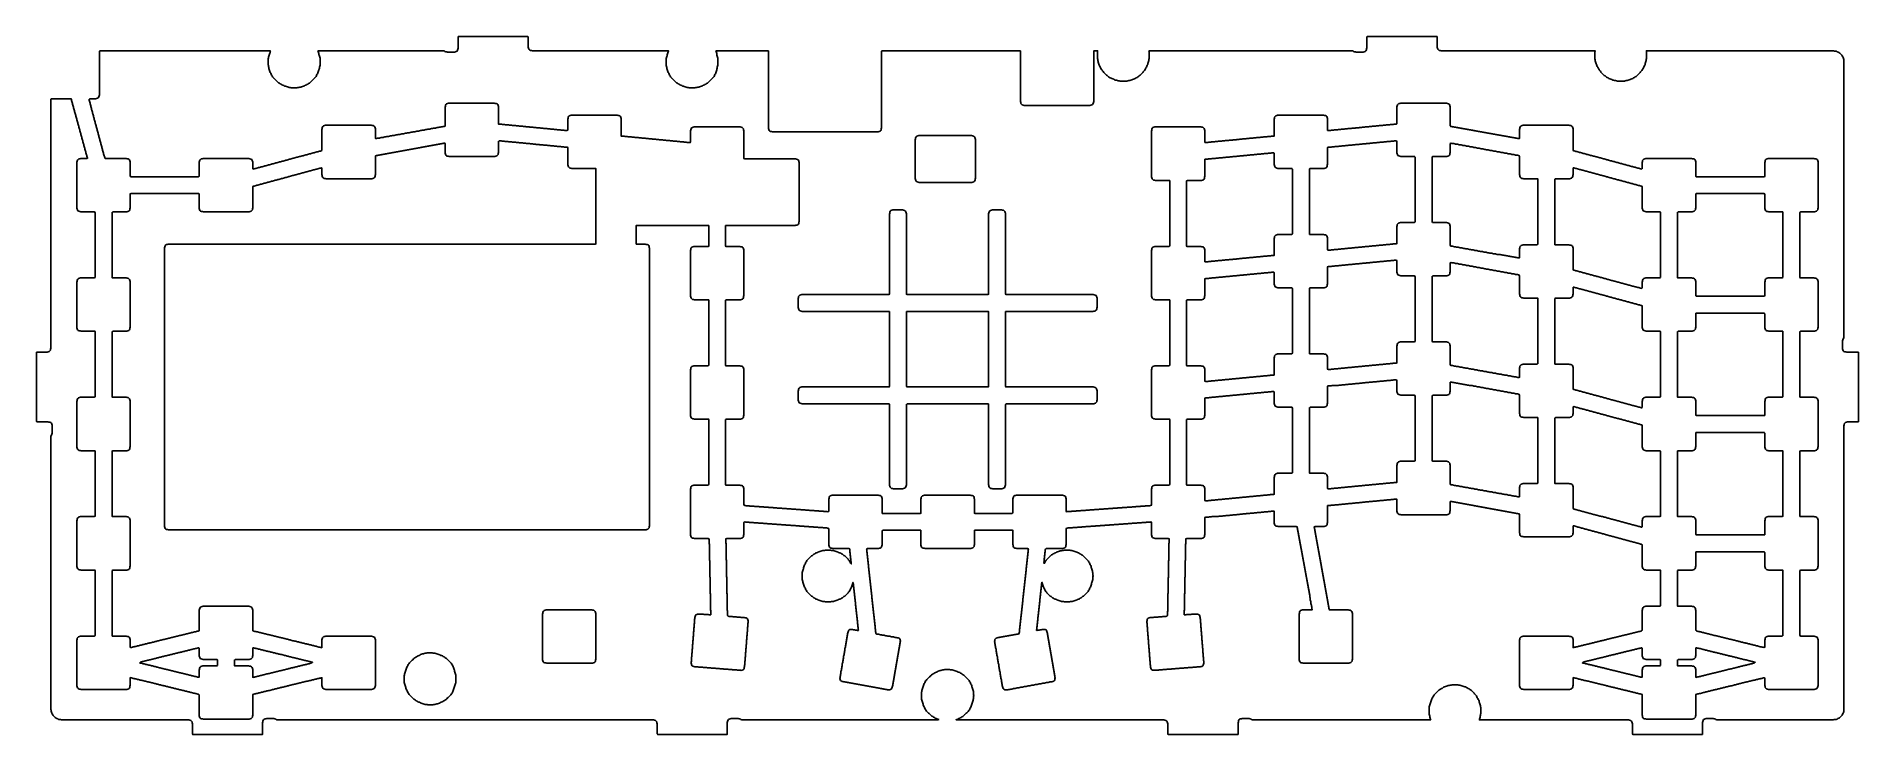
# Model space of a CAD drawing. Header units: metres. Extents: x 1 to 276, y -106 to -1.
import ezdxf

# ---------------------------------------------------------------- set-up
doc = ezdxf.new("R2010")
doc.units = ezdxf.units.M

msp = doc.modelspace()

# ---------------------------------------------------------------- linework, layer by layer
at = {"layer": 'PORON'}
for points in [[(64.725, -1.15), (64.85, -1.125), (65, -1.125), (65.15, -1.125), (65.3, -1.125), (65.45, -1.125), (65.6, -1.125), (65.75, -1.125), (65.9, -1.125), (66.05, -1.125), (66.2, -1.125), (66.35, -1.125), (66.5, -1.125), (66.65, -1.125), (66.8, -1.125), (66.95, -1.125), (67.1, -1.125), (67.25, -1.125), (67.4, -1.125), (67.55, -1.125), (67.7, -1.125), (67.85, -1.125), (68, -1.125), (68.15, -1.125), (68.3, -1.125), (68.45, -1.125), (68.6, -1.125), (68.75, -1.125), (68.9, -1.125), (69.05, -1.125), (69.2, -1.125), (69.35, -1.125), (69.5, -1.125), (69.65, -1.125), (69.8, -1.125), (69.95, -1.125), (70.1, -1.125), (70.25, -1.125), (70.4, -1.125), (70.55, -1.125), (70.7, -1.125), (70.85, -1.125), (71, -1.125), (71.15, -1.125), (71.3, -1.125), (71.45, -1.125), (71.6, -1.125), (71.75, -1.125), (71.9, -1.125), (72.05, -1.125), (72.2, -1.125), (72.35, -1.125), (72.5, -1.125), (72.65, -1.125), (72.8, -1.125), (72.95, -1.125), (73.1, -1.125), (73.25, -1.125), (73.4, -1.125), (73.55, -1.125), (73.7, -1.125), (73.85, -1.125), (74, -1.125), (74.15, -1.125), (74.3, -1.125), (74.45, -1.125), (74.6, -1.125), (74.75, -1.125), (74.9, -1.125), (75.05, -1.125), (75.2, -1.125), (75.275, -1.25), (75.275, -1.4), (75.275, -1.55), (75.275, -1.7), (75.275, -1.85), (75.275, -2), (75.275, -2.15), (75.275, -2.3), (75.275, -2.45), (75.275, -2.6), (75.275, -2.75), (75.325, -2.9), (75.375, -3.05), (75.475, -3.15), (75.6, -3.225), (75.75, -3.225), (75.9, -3.275), (76.05, -3.275), (76.2, -3.275), (76.35, -3.275), (76.5, -3.275), (76.65, -3.275), (76.8, -3.275), (76.95, -3.275), (77.1, -3.275), (77.25, -3.275), (77.4, -3.275), (77.55, -3.275), (77.7, -3.275), (77.85, -3.275), (78, -3.275), (78.15, -3.275), (78.3, -3.275), (78.45, -3.275), (78.6, -3.275), (78.75, -3.275), (78.9, -3.275), (79.05, -3.275), (79.2, -3.275), (79.35, -3.275), (79.5, -3.275), (79.65, -3.275), (79.8, -3.275), (79.95, -3.275), (80.1, -3.275), (80.25, -3.275), (80.4, -3.275), (80.55, -3.275), (80.7, -3.275), (80.85, -3.275), (81, -3.275), (81.15, -3.275), (81.3, -3.275), (81.45, -3.275), (81.6, -3.275), (81.75, -3.275), (81.9, -3.275), (82.05, -3.275), (82.2, -3.275), (82.35, -3.275), (82.5, -3.275), (82.65, -3.275), (82.8, -3.275), (82.95, -3.275), (83.1, -3.275), (83.25, -3.275), (83.4, -3.275), (83.55, -3.275), (83.7, -3.275), (83.85, -3.275), (84, -3.275), (84.15, -3.275), (84.3, -3.275), (84.45, -3.275), (84.6, -3.275), (84.75, -3.275), (84.9, -3.275), (85.05, -3.275), (85.2, -3.275), (85.35, -3.275), (85.5, -3.275), (85.65, -3.275), (85.8, -3.275), (85.95, -3.275), (86.1, -3.275), (86.25, -3.275), (86.4, -3.275), (86.55, -3.275), (86.7, -3.275), (86.85, -3.275), (87, -3.275), (87.15, -3.275), (87.3, -3.275), (87.45, -3.275), (87.6, -3.275), (87.75, -3.275), (87.9, -3.275), (88.05, -3.275), (88.2, -3.275), (88.35, -3.275), (88.5, -3.275), (88.65, -3.275), (88.8, -3.275), (88.95, -3.275), (89.1, -3.275), (89.25, -3.275), (89.4, -3.275), (89.55, -3.275), (89.7, -3.275), (89.85, -3.275), (90, -3.275), (90.15, -3.275), (90.3, -3.275), (90.45, -3.275), (90.6, -3.275), (90.75, -3.275), (90.9, -3.275), (91.05, -3.275), (91.2, -3.275), (91.35, -3.275), (91.5, -3.275), (91.65, -3.275), (91.8, -3.275), (91.95, -3.275), (92.1, -3.275), (92.25, -3.275), (92.4, -3.275), (92.55, -3.275), (92.7, -3.275), (92.85, -3.275), (93, -3.275), (93.15, -3.275), (93.3, -3.275), (93.45, -3.275), (93.6, -3.275), (93.75, -3.275), (93.9, -3.275), (94.05, -3.275), (94.2, -3.275), (94.35, -3.275), (94.5, -3.275), (94.65, -3.275), (94.8, -3.275), (94.95, -3.275), (95.1, -3.275), (95.25, -3.275), (95.4, -3.275), (95.55, -3.275), (95.7, -3.275), (95.85, -3.275), (96, -3.275), (96.15, -3.275), (96.3, -3.275), (96.425, -3.3), (96.375, -3.45), (96.325, -3.6), (96.275, -3.75), (96.225, -3.9), (96.2, -4.025), (96.175, -4.15), (96.125, -4.3), (96.075, -4.45), (96.075, -4.6), (96.075, -4.75), (96.075, -4.9), (96.075, -5.05), (96.075, -5.2), (96.075, -5.35), (96.075, -5.5), (96.125, -5.65), (96.175, -5.8), (96.175, -5.95), (96.225, -6.1), (96.275, -6.25), (96.325, -6.4), (96.375, -6.55), (96.45, -6.675), (96.525, -6.8), (96.575, -6.95), (96.65, -7.075), (96.725, -7.2), (96.825, -7.3), (96.9, -7.425), (97, -7.525), (97.1, -7.625), (97.2, -7.725), (97.3, -7.825), (97.4, -7.925), (97.5, -8.025), (97.625, -8.1), (97.75, -8.175), (97.85, -8.275), (98, -8.325), (98.1, -8.425), (98.25, -8.475), (98.4, -8.525), (98.525, -8.6), (98.65, -8.625), (98.8, -8.675), (98.95, -8.725), (99.1, -8.775), (99.25, -8.825), (99.4, -8.825), (99.525, -8.85), (99.65, -8.875), (99.8, -8.875), (99.95, -8.875), (100.1, -8.875), (100.25, -8.875), (100.4, -8.875), (100.55, -8.825), (100.7, -8.825), (100.85, -8.775), (100.975, -8.75), (101.1, -8.725), (101.25, -8.675), (101.4, -8.625), (101.525, -8.55), (101.65, -8.475), (101.775, -8.45), (101.9, -8.375), (102.025, -8.3), (102.15, -8.225), (102.275, -8.15), (102.4, -8.075), (102.5, -7.975), (102.6, -7.875), (102.7, -7.775), (102.8, -7.675), (102.9, -7.575), (103, -7.475), (103.075, -7.35), (103.175, -7.25), (103.275, -7.15), (103.325, -7), (103.4, -6.875), (103.475, -6.75), (103.525, -6.6), (103.575, -6.45), (103.625, -6.3), (103.7, -6.175), (103.725, -6.05), (103.775, -5.9), (103.775, -5.75), (103.825, -5.6), (103.875, -5.45), (103.875, -5.3), (103.875, -5.15), (103.875, -5), (103.875, -4.85), (103.875, -4.7), (103.875, -4.55), (103.875, -4.4), (103.825, -4.25), (103.775, -4.1), (103.725, -3.95), (103.7, -3.825), (103.675, -3.7), (103.625, -3.55), (103.575, -3.4), (103.55, -3.275), (103.7, -3.275), (103.85, -3.275), (104, -3.275), (104.15, -3.275), (104.3, -3.275), (104.45, -3.275), (104.6, -3.275), (104.75, -3.275), (104.9, -3.275), (105.05, -3.275), (105.2, -3.275), (105.35, -3.275), (105.5, -3.275), (105.65, -3.275), (105.8, -3.275), (105.95, -3.275), (106.1, -3.275), (106.25, -3.275), (106.4, -3.275), (106.55, -3.275), (106.7, -3.275), (106.85, -3.275), (107, -3.275), (107.15, -3.275), (107.3, -3.275), (107.45, -3.275), (107.6, -3.275), (107.75, -3.275), (107.9, -3.275), (108.05, -3.275), (108.2, -3.275), (108.35, -3.275), (108.5, -3.275), (108.65, -3.275), (108.8, -3.275), (108.95, -3.275), (109.1, -3.275), (109.25, -3.275), (109.4, -3.275), (109.55, -3.275), (109.7, -3.275), (109.85, -3.275), (110, -3.275), (110.15, -3.275), (110.3, -3.275), (110.45, -3.275), (110.6, -3.275), (110.75, -3.275), (110.9, -3.275), (111.05, -3.275), (111.2, -3.275), (111.35, -3.275), (111.475, -3.3), (111.475, -3.45), (111.475, -3.6), (111.475, -3.75), (111.475, -3.9), (111.475, -4.05), (111.475, -4.2), (111.475, -4.35), (111.475, -4.5), (111.475, -4.65), (111.475, -4.8), (111.475, -4.95), (111.475, -5.1), (111.475, -5.25), (111.475, -5.4), (111.475, -5.55), (111.475, -5.7), (111.475, -5.85), (111.475, -6), (111.475, -6.15), (111.475, -6.3), (111.475, -6.45), (111.475, -6.6), (111.475, -6.75), (111.475, -6.9), (111.475, -7.05), (111.475, -7.2), (111.475, -7.35), (111.475, -7.5), (111.475, -7.65), (111.475, -7.8), (111.475, -7.95), (111.475, -8.1), (111.475, -8.25), (111.475, -8.4), (111.475, -8.55), (111.475, -8.7), (111.475, -8.85), (111.475, -9), (111.475, -9.15), (111.475, -9.3), (111.475, -9.45), (111.475, -9.6), (111.475, -9.75), (111.475, -9.9), (111.475, -10.05), (111.475, -10.2), (111.475, -10.35), (111.475, -10.5), (111.475, -10.65), (111.475, -10.8), (111.475, -10.95), (111.475, -11.1), (111.475, -11.25), (111.475, -11.4), (111.475, -11.55), (111.475, -11.7), (111.475, -11.85), (111.475, -12), (111.475, -12.15), (111.475, -12.3), (111.475, -12.45), (111.475, -12.6), (111.475, -12.75), (111.475, -12.9), (111.475, -13.05), (111.475, -13.2), (111.475, -13.35), (111.475, -13.5), (111.475, -13.65), (111.475, -13.8), (111.475, -13.95), (111.475, -14.1), (111.475, -14.25), (111.475, -14.4), (111.475, -14.55), (111.475, -14.7), (111.475, -14.85), (111.475, -15), (111.525, -15.15), (111.575, -15.3), (111.675, -15.4), (111.8, -15.475), (111.95, -15.475), (112.1, -15.525), (112.25, -15.525), (112.4, -15.525), (112.55, -15.525), (112.7, -15.525), (112.85, -15.525), (113, -15.525), (113.15, -15.525), (113.3, -15.525), (113.45, -15.525), (113.6, -15.525), (113.75, -15.525), (113.9, -15.525), (114.05, -15.525), (114.2, -15.525), (114.35, -15.525), (114.5, -15.525), (114.65, -15.525), (114.8, -15.525), (114.95, -15.525), (115.1, -15.525), (115.25, -15.525), (115.4, -15.525), (115.55, -15.525), (115.7, -15.525), (115.85, -15.525), (116, -15.525), (116.15, -15.525), (116.3, -15.525), (116.45, -15.525), (116.6, -15.525), (116.75, -15.525), (116.9, -15.525), (117.05, -15.525), (117.2, -15.525), (117.35, -15.525), (117.5, -15.525), (117.65, -15.525), (117.8, -15.525), (117.95, -15.525), (118.1, -15.525), (118.25, -15.525), (118.4, -15.525), (118.55, -15.525), (118.7, -15.525), (118.85, -15.525), (119, -15.525), (119.15, -15.525), (119.3, -15.525), (119.45, -15.525), (119.6, -15.525), (119.75, -15.525), (119.9, -15.525), (120.05, -15.525), (120.2, -15.525), (120.35, -15.525), (120.5, -15.525), (120.65, -15.525), (120.8, -15.525), (120.95, -15.525), (121.1, -15.525), (121.25, -15.525), (121.4, -15.525), (121.55, -15.525), (121.7, -15.525), (121.85, -15.525), (122, -15.525), (122.15, -15.525), (122.3, -15.525), (122.45, -15.525), (122.6, -15.525), (122.75, -15.525), (122.9, -15.525), (123.05, -15.525), (123.2, -15.525), (123.35, -15.525), (123.5, -15.525), (123.65, -15.525), (123.8, -15.525), (123.95, -15.525), (124.1, -15.525), (124.25, -15.525), (124.4, -15.525), (124.55, -15.525), (124.7, -15.525), (124.85, -15.525), (125, -15.525), (125.15, -15.525), (125.3, -15.525), (125.45, -15.525), (125.6, -15.525), (125.75, -15.525), (125.9, -15.525), (126.05, -15.525), (126.2, -15.525), (126.35, -15.525), (126.5, -15.525), (126.65, -15.525), (126.8, -15.525), (126.95, -15.525), (127.1, -15.525), (127.25, -15.525), (127.4, -15.525), (127.55, -15.525), (127.7, -15.525), (127.85, -15.525), (128, -15.525), (128.15, -15.475), (128.3, -15.425), (128.4, -15.325), (128.475, -15.2), (128.475, -15.05), (128.525, -14.9), (128.525, -14.75), (128.525, -14.6), (128.525, -14.45), (128.525, -14.3), (128.525, -14.15), (128.525, -14), (128.525, -13.85), (128.525, -13.7), (128.525, -13.55), (128.525, -13.4), (128.525, -13.25), (128.525, -13.1), (128.525, -12.95), (128.525, -12.8), (128.525, -12.65), (128.525, -12.5), (128.525, -12.35), (128.525, -12.2), (128.525, -12.05), (128.525, -11.9), (128.525, -11.75), (128.525, -11.6), (128.525, -11.45), (128.525, -11.3), (128.525, -11.15), (128.525, -11), (128.525, -10.85), (128.525, -10.7), (128.525, -10.55), (128.525, -10.4), (128.525, -10.25), (128.525, -10.1), (128.525, -9.95), (128.525, -9.8), (128.525, -9.65), (128.525, -9.5), (128.525, -9.35), (128.525, -9.2), (128.525, -9.05), (128.525, -8.9), (128.525, -8.75), (128.525, -8.6), (128.525, -8.45), (128.525, -8.3), (128.525, -8.15), (128.525, -8), (128.525, -7.85), (128.525, -7.7), (128.525, -7.55), (128.525, -7.4), (128.525, -7.25), (128.525, -7.1), (128.525, -6.95), (128.525, -6.8), (128.525, -6.65), (128.525, -6.5), (128.525, -6.35), (128.525, -6.2), (128.525, -6.05), (128.525, -5.9), (128.525, -5.75), (128.525, -5.6), (128.525, -5.45), (128.525, -5.3), (128.525, -5.15), (128.525, -5), (128.525, -4.85), (128.525, -4.7), (128.525, -4.55), (128.525, -4.4), (128.525, -4.25), (128.525, -4.1), (128.525, -3.95), (128.525, -3.8), (128.525, -3.65), (128.525, -3.5), (128.525, -3.35), (128.65, -3.275), (128.8, -3.275), (128.95, -3.275), (129.1, -3.275), (129.25, -3.275), (129.4, -3.275), (129.55, -3.275), (129.7, -3.275), (129.85, -3.275), (130, -3.275), (130.15, -3.275), (130.3, -3.275), (130.45, -3.275), (130.6, -3.275), (130.75, -3.275), (130.9, -3.275), (131.05, -3.275), (131.2, -3.275), (131.35, -3.275), (131.5, -3.275), (131.65, -3.275), (131.8, -3.275), (131.95, -3.275), (132.1, -3.275), (132.25, -3.275), (132.4, -3.275), (132.55, -3.275), (132.7, -3.275), (132.85, -3.275), (133, -3.275), (133.15, -3.275), (133.3, -3.275), (133.45, -3.275), (133.6, -3.275), (133.75, -3.275), (133.9, -3.275), (134.05, -3.275), (134.2, -3.275), (134.35, -3.275), (134.5, -3.275), (134.65, -3.275), (134.8, -3.275), (134.95, -3.275), (135.1, -3.275), (135.25, -3.275), (135.4, -3.275), (135.55, -3.275), (135.7, -3.275), (135.85, -3.275), (136, -3.275), (136.15, -3.275), (136.3, -3.275), (136.45, -3.275), (136.6, -3.275), (136.75, -3.275), (136.9, -3.275), (137.05, -3.275), (137.2, -3.275), (137.35, -3.275), (137.5, -3.275), (137.65, -3.275), (137.8, -3.275), (137.95, -3.275), (138.1, -3.275), (138.25, -3.275), (138.4, -3.275), (138.55, -3.275), (138.7, -3.275), (138.85, -3.275), (139, -3.275), (139.15, -3.275), (139.3, -3.275), (139.45, -3.275), (139.6, -3.275), (139.75, -3.275), (139.9, -3.275), (140.05, -3.275), (140.2, -3.275), (140.35, -3.275), (140.5, -3.275), (140.65, -3.275), (140.8, -3.275), (140.95, -3.275), (141.1, -3.275), (141.25, -3.275), (141.4, -3.275), (141.55, -3.275), (141.7, -3.275), (141.85, -3.275), (142, -3.275), (142.15, -3.275), (142.3, -3.275), (142.45, -3.275), (142.6, -3.275), (142.75, -3.275), (142.9, -3.275), (143.05, -3.275), (143.2, -3.275), (143.35, -3.275), (143.5, -3.275), (143.65, -3.275), (143.8, -3.275), (143.95, -3.275), (144.1, -3.275), (144.25, -3.275), (144.4, -3.275), (144.55, -3.275), (144.7, -3.275), (144.85, -3.275), (145, -3.275), (145.15, -3.275), (145.3, -3.275), (145.45, -3.275), (145.6, -3.275), (145.75, -3.275), (145.9, -3.275), (146.05, -3.275), (146.2, -3.275), (146.35, -3.275), (146.5, -3.275), (146.65, -3.275), (146.8, -3.275), (146.95, -3.275), (147.1, -3.275), (147.25, -3.275), (147.4, -3.275), (147.55, -3.275), (147.7, -3.275), (147.85, -3.275), (148, -3.275), (148.15, -3.275), (148.3, -3.275), (148.45, -3.275), (148.6, -3.275), (148.75, -3.275), (148.9, -3.275), (149.05, -3.275), (149.2, -3.275), (149.35, -3.275), (149.475, -3.3), (149.475, -3.45), (149.475, -3.6), (149.475, -3.75), (149.475, -3.9), (149.475, -4.05), (149.475, -4.2), (149.475, -4.35), (149.475, -4.5), (149.475, -4.65), (149.475, -4.8), (149.475, -4.95), (149.475, -5.1), (149.475, -5.25), (149.475, -5.4), (149.475, -5.55), (149.475, -5.7), (149.475, -5.85), (149.475, -6), (149.475, -6.15), (149.475, -6.3), (149.475, -6.45), (149.475, -6.6), (149.475, -6.75), (149.475, -6.9), (149.475, -7.05), (149.475, -7.2), (149.475, -7.35), (149.475, -7.5), (149.475, -7.65), (149.475, -7.8), (149.475, -7.95), (149.475, -8.1), (149.475, -8.25), (149.475, -8.4), (149.475, -8.55), (149.475, -8.7), (149.475, -8.85), (149.475, -9), (149.475, -9.15), (149.475, -9.3), (149.475, -9.45), (149.475, -9.6), (149.475, -9.75), (149.475, -9.9), (149.475, -10.05), (149.475, -10.2), (149.475, -10.35), (149.475, -10.5), (149.475, -10.65), (149.475, -10.8), (149.475, -10.95), (149.525, -11.1), (149.55, -11.225), (149.625, -11.35), (149.75, -11.425), (149.9, -11.475), (150.05, -11.525), (150.2, -11.525), (150.35, -11.525), (150.5, -11.525), (150.65, -11.525), (150.8, -11.525), (150.95, -11.525), (151.1, -11.525), (151.25, -11.525), (151.4, -11.525), (151.55, -11.525), (151.7, -11.525), (151.85, -11.525), (152, -11.525), (152.15, -11.525), (152.3, -11.525), (152.45, -11.525), (152.6, -11.525), (152.75, -11.525), (152.9, -11.525), (153.05, -11.525), (153.2, -11.525), (153.35, -11.525), (153.5, -11.525), (153.65, -11.525), (153.8, -11.525), (153.95, -11.525), (154.1, -11.525), (154.25, -11.525), (154.4, -11.525), (154.55, -11.525), (154.7, -11.525), (154.85, -11.525), (155, -11.525), (155.15, -11.525), (155.3, -11.525), (155.45, -11.525), (155.6, -11.525), (155.75, -11.525), (155.9, -11.525), (156.05, -11.525), (156.2, -11.525), (156.35, -11.525), (156.5, -11.525), (156.65, -11.525), (156.8, -11.525), (156.95, -11.525), (157.1, -11.525), (157.25, -11.525), (157.4, -11.525), (157.55, -11.525), (157.7, -11.525), (157.85, -11.525), (158, -11.525), (158.15, -11.525), (158.3, -11.525), (158.45, -11.525), (158.6, -11.525), (158.75, -11.525), (158.9, -11.525), (159.05, -11.525), (159.2, -11.525), (159.35, -11.525), (159.5, -11.525), (159.65, -11.525), (159.8, -11.525), (159.95, -11.525), (160.1, -11.475), (160.225, -11.45), (160.35, -11.375), (160.425, -11.25), (160.475, -11.1), (160.525, -10.95), (160.525, -10.8), (160.525, -10.65), (160.525, -10.5), (160.525, -10.35), (160.525, -10.2), (160.525, -10.05), (160.525, -9.9), (160.525, -9.75), (160.525, -9.6), (160.525, -9.45), (160.525, -9.3), (160.525, -9.15), (160.525, -9), (160.525, -8.85), (160.525, -8.7), (160.525, -8.55), (160.525, -8.4), (160.525, -8.25), (160.525, -8.1), (160.525, -7.95), (160.525, -7.8), (160.525, -7.65), (160.525, -7.5), (160.525, -7.35), (160.525, -7.2), (160.525, -7.05), (160.525, -6.9), (160.525, -6.75), (160.525, -6.6), (160.525, -6.45), (160.525, -6.3), (160.525, -6.15), (160.525, -6), (160.525, -5.85), (160.525, -5.7), (160.525, -5.55), (160.525, -5.4), (160.525, -5.25), (160.525, -5.1), (160.525, -4.95), (160.525, -4.8), (160.525, -4.65), (160.525, -4.5), (160.525, -4.35), (160.525, -4.2), (160.525, -4.05), (160.525, -3.9), (160.525, -3.75), (160.525, -3.6), (160.525, -3.45), (160.525, -3.3), (160.65, -3.275), (160.8, -3.275), (160.95, -3.275), (161.1, -3.275), (161.075, -3.4), (161.075, -3.55), (161.075, -3.7), (161.075, -3.85), (161.075, -4), (161.075, -4.15), (161.075, -4.3), (161.075, -4.45), (161.125, -4.6), (161.125, -4.75), (161.175, -4.9), (161.2, -5.025), (161.225, -5.15), (161.275, -5.3), (161.325, -5.45), (161.4, -5.575), (161.475, -5.7), (161.525, -5.85), (161.6, -5.975), (161.675, -6.1), (161.775, -6.2), (161.85, -6.325), (161.95, -6.425), (162.025, -6.55), (162.125, -6.65), (162.225, -6.75), (162.325, -6.85), (162.425, -6.95), (162.55, -7.025), (162.65, -7.125), (162.75, -7.225), (162.875, -7.3), (163, -7.375), (163.125, -7.4), (163.25, -7.475), (163.4, -7.525), (163.55, -7.575), (163.675, -7.65), (163.8, -7.725), (163.95, -7.725), (164.1, -7.775), (164.225, -7.8), (164.35, -7.825), (164.5, -7.875), (164.65, -7.875), (164.8, -7.875), (164.95, -7.875), (165.1, -7.875), (165.25, -7.875), (165.4, -7.875), (165.525, -7.85), (165.65, -7.825), (165.8, -7.775), (165.95, -7.775), (166.1, -7.725), (166.25, -7.675), (166.375, -7.6), (166.5, -7.575), (166.65, -7.525), (166.775, -7.45), (166.9, -7.375), (167.05, -7.325), (167.15, -7.225), (167.275, -7.15), (167.375, -7.05), (167.5, -6.975), (167.6, -6.875), (167.7, -6.775), (167.8, -6.675), (167.9, -6.575), (167.975, -6.45), (168.075, -6.35), (168.175, -6.25), (168.25, -6.125), (168.325, -6), (168.4, -5.875), (168.475, -5.75), (168.525, -5.6), (168.6, -5.475), (168.675, -5.35), (168.675, -5.2), (168.725, -5.05), (168.775, -4.9), (168.825, -4.75), (168.825, -4.6), (168.875, -4.45), (168.875, -4.3), (168.875, -4.15), (168.875, -4), (168.875, -3.85), (168.875, -3.7), (168.875, -3.55), (168.875, -3.4), (168.85, -3.275), (169, -3.275), (169.15, -3.275), (169.3, -3.275), (169.45, -3.275), (169.6, -3.275), (169.75, -3.275), (169.9, -3.275), (170.05, -3.275), (170.2, -3.275), (170.35, -3.275), (170.5, -3.275), (170.65, -3.275), (170.8, -3.275), (170.95, -3.275), (171.1, -3.275), (171.25, -3.275), (171.4, -3.275), (171.55, -3.275), (171.7, -3.275), (171.85, -3.275), (172, -3.275), (172.15, -3.275), (172.3, -3.275), (172.45, -3.275), (172.6, -3.275), (172.75, -3.275), (172.9, -3.275), (173.05, -3.275), (173.2, -3.275), (173.35, -3.275), (173.5, -3.275), (173.65, -3.275), (173.8, -3.275), (173.95, -3.275), (174.1, -3.275), (174.25, -3.275), (174.4, -3.275), (174.55, -3.275), (174.7, -3.275), (174.85, -3.275), (175, -3.275), (175.15, -3.275), (175.3, -3.275), (175.45, -3.275), (175.6, -3.275), (175.75, -3.275), (175.9, -3.275), (176.05, -3.275), (176.2, -3.275), (176.35, -3.275), (176.5, -3.275), (176.65, -3.275), (176.8, -3.275), (176.95, -3.275), (177.1, -3.275), (177.25, -3.275), (177.4, -3.275), (177.55, -3.275), (177.7, -3.275), (177.85, -3.275), (178, -3.275), (178.15, -3.275), (178.3, -3.275), (178.45, -3.275), (178.6, -3.275), (178.75, -3.275), (178.9, -3.275), (179.05, -3.275), (179.2, -3.275), (179.35, -3.275), (179.5, -3.275), (179.65, -3.275), (179.8, -3.275), (179.95, -3.275), (180.1, -3.275), (180.25, -3.275), (180.4, -3.275), (180.55, -3.275), (180.7, -3.275), (180.85, -3.275), (181, -3.275), (181.15, -3.275), (181.3, -3.275), (181.45, -3.275), (181.6, -3.275), (181.75, -3.275), (181.9, -3.275), (182.05, -3.275), (182.2, -3.275), (182.35, -3.275), (182.5, -3.275), (182.65, -3.275), (182.8, -3.275), (182.95, -3.275), (183.1, -3.275), (183.25, -3.275), (183.4, -3.275), (183.55, -3.275), (183.7, -3.275), (183.85, -3.275), (184, -3.275), (184.15, -3.275), (184.3, -3.275), (184.45, -3.275), (184.6, -3.275), (184.75, -3.275), (184.9, -3.275), (185.05, -3.275), (185.2, -3.275), (185.35, -3.275), (185.5, -3.275), (185.65, -3.275), (185.8, -3.275), (185.95, -3.275), (186.1, -3.275), (186.25, -3.275), (186.4, -3.275), (186.55, -3.275), (186.7, -3.275), (186.85, -3.275), (187, -3.275), (187.15, -3.275), (187.3, -3.275), (187.45, -3.275), (187.6, -3.275), (187.75, -3.275), (187.9, -3.275), (188.05, -3.275), (188.2, -3.275), (188.35, -3.275), (188.5, -3.275), (188.65, -3.275), (188.8, -3.275), (188.95, -3.275), (189.1, -3.275), (189.25, -3.275), (189.4, -3.275), (189.55, -3.275), (189.7, -3.275), (189.85, -3.275), (190, -3.275), (190.15, -3.275), (190.3, -3.275), (190.45, -3.275), (190.6, -3.275), (190.75, -3.275), (190.9, -3.275), (191.05, -3.275), (191.2, -3.275), (191.35, -3.275), (191.5, -3.275), (191.65, -3.275), (191.8, -3.275), (191.95, -3.275), (192.1, -3.275), (192.25, -3.275), (192.4, -3.275), (192.55, -3.275), (192.7, -3.275), (192.85, -3.275), (193, -3.275), (193.15, -3.275), (193.3, -3.275), (193.45, -3.275), (193.6, -3.275), (193.75, -3.275), (193.9, -3.275), (194.05, -3.275), (194.2, -3.275), (194.35, -3.275), (194.5, -3.275), (194.65, -3.275), (194.8, -3.275), (194.95, -3.275), (195.1, -3.275), (195.25, -3.275), (195.4, -3.275), (195.55, -3.275), (195.7, -3.275), (195.85, -3.275), (196, -3.275), (196.15, -3.275), (196.3, -3.275), (196.45, -3.275), (196.6, -3.275), (196.75, -3.275), (196.9, -3.275), (197.05, -3.275), (197.2, -3.275), (197.35, -3.275), (197.5, -3.275), (197.65, -3.275), (197.8, -3.275), (197.95, -3.275), (198.1, -3.275), (198.25, -3.275), (198.4, -3.275), (198.55, -3.275), (198.7, -3.275), (198.85, -3.275), (199, -3.275), (199.15, -3.275), (199.3, -3.275), (199.45, -3.275), (199.6, -3.275), (199.7, -3.375), (199.85, -3.425), (199.975, -3.45), (200.1, -3.475), (200.25, -3.475), (200.4, -3.475), (200.55, -3.475), (200.7, -3.475), (200.85, -3.475), (201, -3.475), (201.15, -3.475), (201.3, -3.425), (201.45, -3.375), (201.55, -3.275), (201.625, -3.15), (201.625, -3), (201.675, -2.85), (201.675, -2.7), (201.675, -2.55), (201.675, -2.4), (201.675, -2.25), (201.675, -2.1), (201.675, -1.95), (201.675, -1.8), (201.675, -1.65), (201.675, -1.5), (201.675, -1.35), (201.675, -1.2), (201.8, -1.125), (201.95, -1.125), (202.1, -1.125), (202.25, -1.125), (202.4, -1.125), (202.55, -1.125), (202.7, -1.125), (202.85, -1.125), (203, -1.125), (203.15, -1.125), (203.3, -1.125), (203.45, -1.125), (203.6, -1.125), (203.75, -1.125), (203.9, -1.125), (204.05, -1.125), (204.2, -1.125), (204.35, -1.125), (204.5, -1.125), (204.65, -1.125), (204.8, -1.125), (204.95, -1.125), (205.1, -1.125), (205.25, -1.125), (205.4, -1.125), (205.55, -1.125), (205.7, -1.125), (205.85, -1.125), (206, -1.125), (206.15, -1.125), (206.3, -1.125), (206.45, -1.125), (206.6, -1.125), (206.75, -1.125), (206.9, -1.125), (207.05, -1.125), (207.2, -1.125), (207.35, -1.125), (207.5, -1.125), (207.65, -1.125), (207.8, -1.125), (207.95, -1.125), (208.1, -1.125), (208.25, -1.125), (208.4, -1.125), (208.55, -1.125), (208.7, -1.125), (208.85, -1.125), (209, -1.125), (209.15, -1.125), (209.3, -1.125), (209.45, -1.125), (209.6, -1.125), (209.75, -1.125), (209.9, -1.125), (210.05, -1.125), (210.2, -1.125), (210.35, -1.125), (210.5, -1.125), (210.65, -1.125), (210.8, -1.125), (210.95, -1.125), (211.1, -1.125), (211.25, -1.125), (211.4, -1.125), (211.55, -1.125), (211.7, -1.125), (211.85, -1.125), (212, -1.125), (212.15, -1.125), (212.275, -1.15), (212.275, -1.3), (212.275, -1.45), (212.275, -1.6), (212.275, -1.75), (212.275, -1.9), (212.275, -2.05), (212.275, -2.2), (212.275, -2.35), (212.275, -2.5), (212.275, -2.65), (212.3, -2.775), (212.325, -2.9), (212.375, -3.05), (212.475, -3.15), (212.6, -3.225), (212.75, -3.225), (212.9, -3.275), (213.05, -3.275), (213.2, -3.275), (213.35, -3.275), (213.5, -3.275), (213.65, -3.275), (213.8, -3.275), (213.95, -3.275), (214.1, -3.275), (214.25, -3.275), (214.4, -3.275), (214.55, -3.275), (214.7, -3.275), (214.85, -3.275), (215, -3.275), (215.15, -3.275), (215.3, -3.275), (215.45, -3.275), (215.6, -3.275), (215.75, -3.275), (215.9, -3.275), (216.05, -3.275), (216.2, -3.275), (216.35, -3.275), (216.5, -3.275), (216.65, -3.275), (216.8, -3.275), (216.95, -3.275), (217.1, -3.275), (217.25, -3.275), (217.4, -3.275), (217.55, -3.275), (217.7, -3.275), (217.85, -3.275), (218, -3.275), (218.15, -3.275), (218.3, -3.275), (218.45, -3.275), (218.6, -3.275), (218.75, -3.275), (218.9, -3.275), (219.05, -3.275), (219.2, -3.275), (219.35, -3.275), (219.5, -3.275), (219.65, -3.275), (219.8, -3.275), (219.95, -3.275), (220.1, -3.275), (220.25, -3.275), (220.4, -3.275), (220.55, -3.275), (220.7, -3.275), (220.85, -3.275), (221, -3.275), (221.15, -3.275), (221.3, -3.275), (221.45, -3.275), (221.6, -3.275), (221.75, -3.275), (221.9, -3.275), (222.05, -3.275), (222.2, -3.275), (222.35, -3.275), (222.5, -3.275), (222.65, -3.275), (222.8, -3.275), (222.95, -3.275), (223.1, -3.275), (223.25, -3.275), (223.4, -3.275), (223.55, -3.275), (223.7, -3.275), (223.85, -3.275), (224, -3.275), (224.15, -3.275), (224.3, -3.275), (224.45, -3.275), (224.6, -3.275), (224.75, -3.275), (224.9, -3.275), (225.05, -3.275), (225.2, -3.275), (225.35, -3.275), (225.5, -3.275), (225.65, -3.275), (225.8, -3.275), (225.95, -3.275), (226.1, -3.275), (226.25, -3.275), (226.4, -3.275), (226.55, -3.275), (226.7, -3.275), (226.85, -3.275), (227, -3.275), (227.15, -3.275), (227.3, -3.275), (227.45, -3.275), (227.6, -3.275), (227.75, -3.275), (227.9, -3.275), (228.05, -3.275), (228.2, -3.275), (228.35, -3.275), (228.5, -3.275), (228.65, -3.275), (228.8, -3.275), (228.95, -3.275), (229.1, -3.275), (229.25, -3.275), (229.4, -3.275), (229.55, -3.275), (229.7, -3.275), (229.85, -3.275), (230, -3.275), (230.15, -3.275), (230.3, -3.275), (230.45, -3.275), (230.6, -3.275), (230.75, -3.275), (230.9, -3.275), (231.05, -3.275), (231.2, -3.275), (231.35, -3.275), (231.5, -3.275), (231.65, -3.275), (231.8, -3.275), (231.95, -3.275), (232.1, -3.275), (232.25, -3.275), (232.4, -3.275), (232.55, -3.275), (232.7, -3.275), (232.85, -3.275), (233, -3.275), (233.15, -3.275), (233.3, -3.275), (233.45, -3.275), (233.6, -3.275), (233.75, -3.275), (233.9, -3.275), (234.05, -3.275), (234.2, -3.275), (234.35, -3.275), (234.5, -3.275), (234.65, -3.275), (234.8, -3.275), (234.95, -3.275), (235.1, -3.275), (235.25, -3.275), (235.4, -3.275), (235.55, -3.275), (235.7, -3.275), (235.85, -3.275), (236, -3.275), (236.125, -3.3), (236.075, -3.45), (236.075, -3.6), (236.075, -3.75), (236.075, -3.9), (236.075, -4.05), (236.075, -4.2), (236.075, -4.35), (236.075, -4.5), (236.125, -4.65), (236.125, -4.8), (236.175, -4.95), (236.225, -5.1), (236.275, -5.25), (236.3, -5.375), (236.375, -5.5), (236.425, -5.65), (236.5, -5.775), (236.575, -5.9), (236.65, -6.025), (236.725, -6.15), (236.8, -6.275), (236.9, -6.375), (236.975, -6.5), (237.075, -6.6), (237.175, -6.7), (237.275, -6.8), (237.375, -6.9), (237.475, -7), (237.6, -7.075), (237.7, -7.175), (237.825, -7.25), (237.95, -7.325), (238.1, -7.375), (238.2, -7.475), (238.35, -7.525), (238.5, -7.575), (238.65, -7.625), (238.775, -7.7), (238.9, -7.725), (239.05, -7.775), (239.2, -7.775), (239.35, -7.825), (239.5, -7.875), (239.65, -7.875), (239.8, -7.875), (239.95, -7.875), (240.1, -7.875), (240.25, -7.875), (240.4, -7.875), (240.525, -7.85), (240.65, -7.825), (240.8, -7.775), (240.95, -7.775), (241.1, -7.725), (241.25, -7.675), (241.375, -7.6), (241.5, -7.575), (241.65, -7.525), (241.775, -7.45), (241.9, -7.375), (242.05, -7.325), (242.15, -7.225), (242.275, -7.15), (242.375, -7.05), (242.5, -6.975), (242.6, -6.875), (242.7, -6.775), (242.8, -6.675), (242.9, -6.575), (242.975, -6.45), (243.075, -6.35), (243.175, -6.25), (243.25, -6.125), (243.325, -6), (243.4, -5.875), (243.475, -5.75), (243.525, -5.6), (243.6, -5.475), (243.675, -5.35), (243.675, -5.2), (243.725, -5.05), (243.775, -4.9), (243.825, -4.75), (243.825, -4.6), (243.875, -4.45), (243.875, -4.3), (243.875, -4.15), (243.875, -4), (243.875, -3.85), (243.875, -3.7), (243.875, -3.55), (243.875, -3.4), (243.85, -3.275), (244, -3.275), (244.15, -3.275), (244.3, -3.275), (244.45, -3.275), (244.6, -3.275), (244.75, -3.275), (244.9, -3.275), (245.05, -3.275), (245.2, -3.275), (245.35, -3.275), (245.5, -3.275), (245.65, -3.275), (245.8, -3.275), (245.95, -3.275), (246.1, -3.275), (246.25, -3.275), (246.4, -3.275), (246.55, -3.275), (246.7, -3.275), (246.85, -3.275), (247, -3.275), (247.15, -3.275), (247.3, -3.275), (247.45, -3.275), (247.6, -3.275), (247.75, -3.275), (247.9, -3.275), (248.05, -3.275), (248.2, -3.275), (248.35, -3.275), (248.5, -3.275), (248.65, -3.275), (248.8, -3.275), (248.95, -3.275), (249.1, -3.275), (249.25, -3.275), (249.4, -3.275), (249.55, -3.275), (249.7, -3.275), (249.85, -3.275), (250, -3.275), (250.15, -3.275), (250.3, -3.275), (250.45, -3.275), (250.6, -3.275), (250.75, -3.275), (250.9, -3.275), (251.05, -3.275), (251.2, -3.275), (251.35, -3.275), (251.5, -3.275), (251.65, -3.275), (251.8, -3.275), (251.95, -3.275), (252.1, -3.275), (252.25, -3.275), (252.4, -3.275), (252.55, -3.275), (252.7, -3.275), (252.85, -3.275), (253, -3.275), (253.15, -3.275), (253.3, -3.275), (253.45, -3.275), (253.6, -3.275), (253.75, -3.275), (253.9, -3.275), (254.05, -3.275), (254.2, -3.275), (254.35, -3.275), (254.5, -3.275), (254.65, -3.275), (254.8, -3.275), (254.95, -3.275), (255.1, -3.275), (255.25, -3.275), (255.4, -3.275), (255.55, -3.275), (255.7, -3.275), (255.85, -3.275), (256, -3.275), (256.15, -3.275), (256.3, -3.275), (256.45, -3.275), (256.6, -3.275), (256.75, -3.275), (256.9, -3.275), (257.05, -3.275), (257.2, -3.275), (257.35, -3.275), (257.5, -3.275), (257.65, -3.275), (257.8, -3.275), (257.95, -3.275), (258.1, -3.275), (258.25, -3.275), (258.4, -3.275), (258.55, -3.275), (258.7, -3.275), (258.85, -3.275), (259, -3.275), (259.15, -3.275), (259.3, -3.275), (259.45, -3.275), (259.6, -3.275), (259.75, -3.275), (259.9, -3.275), (260.05, -3.275), (260.2, -3.275), (260.35, -3.275), (260.5, -3.275), (260.65, -3.275), (260.8, -3.275), (260.95, -3.275), (261.1, -3.275), (261.25, -3.275), (261.4, -3.275), (261.55, -3.275), (261.7, -3.275), (261.85, -3.275), (262, -3.275), (262.15, -3.275), (262.3, -3.275), (262.45, -3.275), (262.6, -3.275), (262.75, -3.275), (262.9, -3.275), (263.05, -3.275), (263.2, -3.275), (263.35, -3.275), (263.5, -3.275), (263.65, -3.275), (263.8, -3.275), (263.95, -3.275), (264.1, -3.275), (264.25, -3.275), (264.4, -3.275), (264.55, -3.275), (264.7, -3.275), (264.85, -3.275), (265, -3.275), (265.15, -3.275), (265.3, -3.275), (265.45, -3.275), (265.6, -3.275), (265.75, -3.275), (265.9, -3.275), (266.05, -3.275), (266.2, -3.275), (266.35, -3.275), (266.5, -3.275), (266.65, -3.275), (266.8, -3.275), (266.95, -3.275), (267.1, -3.275), (267.25, -3.275), (267.4, -3.275), (267.55, -3.275), (267.7, -3.275), (267.85, -3.275), (268, -3.275), (268.15, -3.275), (268.3, -3.275), (268.45, -3.275), (268.6, -3.275), (268.75, -3.275), (268.9, -3.275), (269.05, -3.275), (269.2, -3.275), (269.35, -3.275), (269.5, -3.275), (269.65, -3.275), (269.8, -3.275), (269.95, -3.275), (270.1, -3.275), (270.25, -3.275), (270.4, -3.275), (270.55, -3.275), (270.7, -3.275), (270.85, -3.275), (271, -3.275), (271.15, -3.275), (271.3, -3.275), (271.45, -3.275), (271.6, -3.275), (271.75, -3.275), (271.9, -3.275), (272.05, -3.275), (272.2, -3.325), (272.35, -3.325), (272.475, -3.35), (272.6, -3.425), (272.75, -3.475), (272.875, -3.55), (273, -3.625), (273.1, -3.725), (273.2, -3.825), (273.3, -3.925), (273.375, -4.05), (273.45, -4.175), (273.525, -4.3), (273.575, -4.45), (273.625, -4.6), (273.625, -4.75), (273.625, -4.9), (273.625, -5.05), (273.625, -5.2), (273.625, -5.35), (273.625, -5.5), (273.625, -5.65), (273.625, -5.8), (273.625, -5.95), (273.625, -6.1), (273.625, -6.25), (273.625, -6.4), (273.625, -6.55), (273.625, -6.7), (273.625, -6.85), (273.625, -7), (273.625, -7.15), (273.625, -7.3), (273.625, -7.45), (273.625, -7.6), (273.625, -7.75), (273.625, -7.9), (273.625, -8.05), (273.625, -8.2), (273.625, -8.35), (273.625, -8.5), (273.625, -8.65), (273.625, -8.8), (273.625, -8.95), (273.625, -9.1), (273.625, -9.25), (273.625, -9.4), (273.625, -9.55), (273.625, -9.7), (273.625, -9.85), (273.625, -10), (273.625, -10.15), (273.625, -10.3), (273.625, -10.45), (273.625, -10.6), (273.625, -10.75), (273.625, -10.9), (273.625, -11.05), (273.625, -11.2), (273.625, -11.35), (273.625, -11.5), (273.625, -11.65), (273.625, -11.8), (273.625, -11.95), (273.625, -12.1), (273.625, -12.25), (273.625, -12.4), (273.625, -12.55), (273.625, -12.7), (273.625, -12.85), (273.625, -13), (273.625, -13.15), (273.625, -13.3), (273.625, -13.45), (273.625, -13.6), (273.625, -13.75), (273.625, -13.9), (273.625, -14.05), (273.625, -14.2), (273.625, -14.35), (273.625, -14.5), (273.625, -14.65), (273.625, -14.8), (273.625, -14.95), (273.625, -15.1), (273.625, -15.25), (273.625, -15.4), (273.625, -15.55), (273.625, -15.7), (273.625, -15.85), (273.625, -16), (273.625, -16.15), (273.625, -16.3), (273.625, -16.45), (273.625, -16.6), (273.625, -16.75), (273.625, -16.9), (273.625, -17.05), (273.625, -17.2), (273.625, -17.35), (273.625, -17.5), (273.625, -17.65), (273.625, -17.8), (273.625, -17.95), (273.625, -18.1), (273.625, -18.25), (273.625, -18.4), (273.625, -18.55), (273.625, -18.7), (273.625, -18.85), (273.625, -19), (273.625, -19.15), (273.625, -19.3), (273.625, -19.45), (273.625, -19.6), (273.625, -19.75), (273.625, -19.9), (273.625, -20.05), (273.625, -20.2), (273.625, -20.35), (273.625, -20.5), (273.625, -20.65), (273.625, -20.8), (273.625, -20.95), (273.625, -21.1), (273.625, -21.25), (273.625, -21.4), (273.625, -21.55), (273.625, -21.7), (273.625, -21.85), (273.625, -22), (273.625, -22.15), (273.625, -22.3), (273.625, -22.45), (273.625, -22.6), (273.625, -22.75), (273.625, -22.9), (273.625, -23.05), (273.625, -23.2), (273.625, -23.35), (273.625, -23.5), (273.625, -23.65), (273.625, -23.8), (273.625, -23.95), (273.625, -24.1), (273.625, -24.25), (273.625, -24.4), (273.625, -24.55), (273.625, -24.7), (273.625, -24.85), (273.625, -25), (273.625, -25.15), (273.625, -25.3), (273.625, -25.45), (273.625, -25.6), (273.625, -25.75), (273.625, -25.9), (273.625, -26.05), (273.625, -26.2), (273.625, -26.35), (273.625, -26.5), (273.625, -26.65), (273.625, -26.8), (273.625, -26.95), (273.625, -27.1), (273.625, -27.25), (273.625, -27.4), (273.625, -27.55), (273.625, -27.7), (273.625, -27.85), (273.625, -28), (273.625, -28.15), (273.625, -28.3), (273.625, -28.45), (273.625, -28.6), (273.625, -28.75), (273.625, -28.9), (273.625, -29.05), (273.625, -29.2), (273.625, -29.35), (273.625, -29.5), (273.625, -29.65), (273.625, -29.8), (273.625, -29.95), (273.625, -30.1), (273.625, -30.25), (273.625, -30.4), (273.625, -30.55), (273.625, -30.7), (273.625, -30.85), (273.625, -31), (273.625, -31.15), (273.625, -31.3), (273.625, -31.45), (273.625, -31.6), (273.625, -31.75), (273.625, -31.9), (273.625, -32.05), (273.625, -32.2), (273.625, -32.35), (273.625, -32.5), (273.625, -32.65), (273.625, -32.8), (273.625, -32.95), (273.625, -33.1), (273.625, -33.25), (273.625, -33.4), (273.625, -33.55), (273.625, -33.7), (273.625, -33.85), (273.625, -34), (273.625, -34.15), (273.625, -34.3), (273.625, -34.45), (273.625, -34.6), (273.625, -34.75), (273.625, -34.9), (273.625, -35.05), (273.625, -35.2), (273.625, -35.35), (273.625, -35.5), (273.625, -35.65), (273.625, -35.8), (273.625, -35.95), (273.625, -36.1), (273.625, -36.25), (273.625, -36.4), (273.625, -36.55), (273.625, -36.7), (273.625, -36.85), (273.625, -37), (273.625, -37.15), (273.625, -37.3), (273.625, -37.45), (273.625, -37.6), (273.625, -37.75), (273.625, -37.9), (273.625, -38.05), (273.625, -38.2), (273.625, -38.35), (273.625, -38.5), (273.625, -38.65), (273.625, -38.8), (273.625, -38.95), (273.625, -39.1), (273.625, -39.25), (273.625, -39.4), (273.625, -39.55), (273.625, -39.7), (273.625, -39.85), (273.625, -40), (273.625, -40.15), (273.625, -40.3), (273.625, -40.45), (273.625, -40.6), (273.625, -40.75), (273.625, -40.9), (273.625, -41.05), (273.625, -41.2), (273.625, -41.35), (273.625, -41.5), (273.625, -41.65), (273.625, -41.8), (273.625, -41.95), (273.625, -42.1), (273.625, -42.25), (273.625, -42.4), (273.625, -42.55), (273.625, -42.7), (273.625, -42.85), (273.625, -43), (273.625, -43.15), (273.625, -43.3), (273.625, -43.45), (273.625, -43.6), (273.625, -43.75), (273.625, -43.9), (273.625, -44.05), (273.625, -44.2), (273.625, -44.35), (273.625, -44.5), (273.625, -44.65), (273.625, -44.8), (273.625, -44.95), (273.625, -45.1), (273.625, -45.25), (273.625, -45.4), (273.625, -45.55), (273.625, -45.7), (273.625, -45.85), (273.625, -46), (273.625, -46.15), (273.625, -46.3), (273.625, -46.45), (273.6, -46.575), (273.525, -46.7), (273.475, -46.85), (273.425, -47), (273.425, -47.15), (273.425, -47.3), (273.425, -47.45), (273.425, -47.6), (273.425, -47.75), (273.425, -47.9), (273.425, -48.05), (273.425, -48.2), (273.475, -48.35), (273.525, -48.5), (273.625, -48.6), (273.75, -48.675), (273.9, -48.675), (274.05, -48.725), (274.2, -48.725), (274.35, -48.725), (274.5, -48.725), (274.65, -48.725), (274.8, -48.725), (274.95, -48.725), (275.1, -48.725), (275.25, -48.725), (275.4, -48.725), (275.55, -48.725), (275.7, -48.725), (275.825, -48.75), (275.825, -48.9), (275.825, -49.05), (275.825, -49.2), (275.825, -49.35), (275.825, -49.5), (275.825, -49.65), (275.825, -49.8), (275.825, -49.95), (275.825, -50.1), (275.825, -50.25), (275.825, -50.4), (275.825, -50.55), (275.825, -50.7), (275.825, -50.85), (275.825, -51), (275.825, -51.15), (275.825, -51.3), (275.825, -51.45), (275.825, -51.6), (275.825, -51.75), (275.825, -51.9), (275.825, -52.05), (275.825, -52.2), (275.825, -52.35), (275.825, -52.5), (275.825, -52.65), (275.825, -52.8), (275.825, -52.95), (275.825, -53.1), (275.825, -53.25), (275.825, -53.4), (275.825, -53.55), (275.825, -53.7), (275.825, -53.85), (275.825, -54), (275.825, -54.15), (275.825, -54.3), (275.825, -54.45), (275.825, -54.6), (275.825, -54.75), (275.825, -54.9), (275.825, -55.05), (275.825, -55.2), (275.825, -55.35), (275.825, -55.5), (275.825, -55.65), (275.825, -55.8), (275.825, -55.95), (275.825, -56.1), (275.825, -56.25), (275.825, -56.4), (275.825, -56.55), (275.825, -56.7), (275.825, -56.85), (275.825, -57), (275.825, -57.15), (275.825, -57.3), (275.825, -57.45), (275.825, -57.6), (275.825, -57.75), (275.825, -57.9), (275.825, -58.05), (275.825, -58.2), (275.825, -58.35), (275.825, -58.5), (275.825, -58.65), (275.825, -58.8), (275.825, -58.95), (275.825, -59.1), (275.8, -59.225), (275.65, -59.225), (275.5, -59.225), (275.35, -59.225), (275.2, -59.225), (275.05, -59.225), (274.9, -59.225), (274.75, -59.225), (274.6, -59.225), (274.45, -59.225), (274.3, -59.225), (274.15, -59.225), (274, -59.275), (273.85, -59.325), (273.75, -59.425), (273.675, -59.55), (273.675, -59.7), (273.625, -59.85), (273.625, -60), (273.625, -60.15), (273.625, -60.3), (273.625, -60.45), (273.625, -60.6), (273.625, -60.75), (273.625, -60.9), (273.625, -61.05), (273.625, -61.2), (273.625, -61.35), (273.625, -61.5), (273.625, -61.65), (273.625, -61.8), (273.625, -61.95), (273.625, -62.1), (273.625, -62.25), (273.625, -62.4), (273.625, -62.55), (273.625, -62.7), (273.625, -62.85), (273.625, -63), (273.625, -63.15), (273.625, -63.3), (273.625, -63.45), (273.625, -63.6), (273.625, -63.75), (273.625, -63.9), (273.625, -64.05), (273.625, -64.2), (273.625, -64.35), (273.625, -64.5), (273.625, -64.65), (273.625, -64.8), (273.625, -64.95), (273.625, -65.1), (273.625, -65.25), (273.625, -65.4), (273.625, -65.55), (273.625, -65.7), (273.625, -65.85), (273.625, -66), (273.625, -66.15), (273.625, -66.3), (273.625, -66.45), (273.625, -66.6), (273.625, -66.75), (273.625, -66.9), (273.625, -67.05), (273.625, -67.2), (273.625, -67.35), (273.625, -67.5), (273.625, -67.65), (273.625, -67.8), (273.625, -67.95), (273.625, -68.1), (273.625, -68.25), (273.625, -68.4), (273.625, -68.55), (273.625, -68.7), (273.625, -68.85), (273.625, -69), (273.625, -69.15), (273.625, -69.3), (273.625, -69.45), (273.625, -69.6), (273.625, -69.75), (273.625, -69.9), (273.625, -70.05), (273.625, -70.2), (273.625, -70.35), (273.625, -70.5), (273.625, -70.65), (273.625, -70.8), (273.625, -70.95), (273.625, -71.1), (273.625, -71.25), (273.625, -71.4), (273.625, -71.55), (273.625, -71.7), (273.625, -71.85), (273.625, -72), (273.625, -72.15), (273.625, -72.3), (273.625, -72.45), (273.625, -72.6), (273.625, -72.75), (273.625, -72.9), (273.625, -73.05), (273.625, -73.2), (273.625, -73.35), (273.625, -73.5), (273.625, -73.65), (273.625, -73.8), (273.625, -73.95), (273.625, -74.1), (273.625, -74.25), (273.625, -74.4), (273.625, -74.55), (273.625, -74.7), (273.625, -74.85), (273.625, -75), (273.625, -75.15), (273.625, -75.3), (273.625, -75.45), (273.625, -75.6), (273.625, -75.75), (273.625, -75.9), (273.625, -76.05), (273.625, -76.2), (273.625, -76.35), (273.625, -76.5), (273.625, -76.65), (273.625, -76.8), (273.625, -76.95), (273.625, -77.1), (273.625, -77.25), (273.625, -77.4), (273.625, -77.55), (273.625, -77.7), (273.625, -77.85), (273.625, -78), (273.625, -78.15), (273.625, -78.3), (273.625, -78.45), (273.625, -78.6), (273.625, -78.75), (273.625, -78.9), (273.625, -79.05), (273.625, -79.2), (273.625, -79.35), (273.625, -79.5), (273.625, -79.65), (273.625, -79.8), (273.625, -79.95), (273.625, -80.1), (273.625, -80.25), (273.625, -80.4), (273.625, -80.55), (273.625, -80.7), (273.625, -80.85), (273.625, -81), (273.625, -81.15), (273.625, -81.3), (273.625, -81.45), (273.625, -81.6), (273.625, -81.75), (273.625, -81.9), (273.625, -82.05), (273.625, -82.2), (273.625, -82.35), (273.625, -82.5), (273.625, -82.65), (273.625, -82.8), (273.625, -82.95), (273.625, -83.1), (273.625, -83.25), (273.625, -83.4), (273.625, -83.55), (273.625, -83.7), (273.625, -83.85), (273.625, -84), (273.625, -84.15), (273.625, -84.3), (273.625, -84.45), (273.625, -84.6), (273.625, -84.75), (273.625, -84.9), (273.625, -85.05), (273.625, -85.2), (273.625, -85.35), (273.625, -85.5), (273.625, -85.65), (273.625, -85.8), (273.625, -85.95), (273.625, -86.1), (273.625, -86.25), (273.625, -86.4), (273.625, -86.55), (273.625, -86.7), (273.625, -86.85), (273.625, -87), (273.625, -87.15), (273.625, -87.3), (273.625, -87.45), (273.625, -87.6), (273.625, -87.75), (273.625, -87.9), (273.625, -88.05), (273.625, -88.2), (273.625, -88.35), (273.625, -88.5), (273.625, -88.65), (273.625, -88.8), (273.625, -88.95), (273.625, -89.1), (273.625, -89.25), (273.625, -89.4), (273.625, -89.55), (273.625, -89.7), (273.625, -89.85), (273.625, -90), (273.625, -90.15), (273.625, -90.3), (273.625, -90.45), (273.625, -90.6), (273.625, -90.75), (273.625, -90.9), (273.625, -91.05), (273.625, -91.2), (273.625, -91.35), (273.625, -91.5), (273.625, -91.65), (273.625, -91.8), (273.625, -91.95), (273.625, -92.1), (273.625, -92.25), (273.625, -92.4), (273.625, -92.55), (273.625, -92.7), (273.625, -92.85), (273.625, -93), (273.625, -93.15), (273.625, -93.3), (273.625, -93.45), (273.625, -93.6), (273.625, -93.75), (273.625, -93.9), (273.625, -94.05), (273.625, -94.2), (273.625, -94.35), (273.625, -94.5), (273.625, -94.65), (273.625, -94.8), (273.625, -94.95), (273.625, -95.1), (273.625, -95.25), (273.625, -95.4), (273.625, -95.55), (273.625, -95.7), (273.625, -95.85), (273.625, -96), (273.625, -96.15), (273.625, -96.3), (273.625, -96.45), (273.625, -96.6), (273.625, -96.75), (273.625, -96.9), (273.625, -97.05), (273.625, -97.2), (273.625, -97.35), (273.625, -97.5), (273.625, -97.65), (273.625, -97.8), (273.625, -97.95), (273.625, -98.1), (273.625, -98.25), (273.625, -98.4), (273.625, -98.55), (273.625, -98.7), (273.625, -98.85), (273.625, -99), (273.625, -99.15), (273.625, -99.3), (273.625, -99.45), (273.625, -99.6), (273.625, -99.75), (273.625, -99.9), (273.625, -100.05), (273.625, -100.2), (273.625, -100.35), (273.625, -100.5), (273.625, -100.65), (273.625, -100.8), (273.625, -100.95), (273.625, -101.1), (273.625, -101.25), (273.625, -101.4), (273.625, -101.55), (273.625, -101.7), (273.625, -101.85), (273.625, -102), (273.625, -102.15), (273.625, -102.3), (273.625, -102.45), (273.625, -102.6), (273.625, -102.75), (273.625, -102.9), (273.575, -103.05), (273.5, -103.175), (273.425, -103.3), (273.375, -103.45), (273.275, -103.55), (273.175, -103.65), (273.075, -103.75), (272.975, -103.85), (272.85, -103.925), (272.7, -103.975), (272.575, -104.05), (272.45, -104.125), (272.3, -104.125), (272.15, -104.125), (272, -104.175), (271.85, -104.175), (271.7, -104.175), (271.55, -104.175), (271.4, -104.175), (271.25, -104.175), (271.1, -104.175), (270.95, -104.175), (270.8, -104.175), (270.65, -104.175), (270.5, -104.175), (270.35, -104.175), (270.2, -104.175), (270.05, -104.175), (269.9, -104.175), (269.75, -104.175), (269.6, -104.175), (269.45, -104.175), (269.3, -104.175), (269.15, -104.175), (269, -104.175), (268.85, -104.175), (268.7, -104.175), (268.55, -104.175), (268.4, -104.175), (268.25, -104.175), (268.1, -104.175), (267.95, -104.175), (267.8, -104.175), (267.65, -104.175), (267.5, -104.175), (267.35, -104.175), (267.2, -104.175), (267.05, -104.175), (266.9, -104.175), (266.75, -104.175), (266.6, -104.175), (266.45, -104.175), (266.3, -104.175), (266.15, -104.175), (266, -104.175), (265.85, -104.175), (265.7, -104.175), (265.55, -104.175), (265.4, -104.175), (265.25, -104.175), (265.1, -104.175), (264.95, -104.175), (264.8, -104.175), (264.65, -104.175), (264.5, -104.175), (264.35, -104.175), (264.2, -104.175), (264.05, -104.175), (263.9, -104.175), (263.75, -104.175), (263.6, -104.175), (263.45, -104.175), (263.3, -104.175), (263.15, -104.175), (263, -104.175), (262.85, -104.175), (262.7, -104.175), (262.55, -104.175), (262.4, -104.175), (262.25, -104.175), (262.1, -104.175), (261.95, -104.175), (261.8, -104.175), (261.65, -104.175), (261.5, -104.175), (261.35, -104.175), (261.2, -104.175), (261.05, -104.175), (260.9, -104.175), (260.75, -104.175), (260.6, -104.175), (260.45, -104.175), (260.3, -104.175), (260.15, -104.175), (260, -104.175), (259.85, -104.175), (259.7, -104.175), (259.55, -104.175), (259.4, -104.175), (259.25, -104.175), (259.1, -104.175), (258.95, -104.175), (258.8, -104.175), (258.65, -104.175), (258.5, -104.175), (258.35, -104.175), (258.2, -104.175), (258.05, -104.175), (257.9, -104.175), (257.75, -104.175), (257.6, -104.175), (257.45, -104.175), (257.3, -104.175), (257.15, -104.175), (257, -104.175), (256.85, -104.175), (256.7, -104.175), (256.55, -104.175), (256.4, -104.175), (256.25, -104.175), (256.1, -104.175), (255.95, -104.175), (255.8, -104.175), (255.65, -104.175), (255.5, -104.175), (255.35, -104.175), (255.2, -104.175), (255.05, -104.175), (254.9, -104.175), (254.75, -104.175), (254.6, -104.175), (254.45, -104.175), (254.325, -104.1), (254.2, -104.025), (254.05, -104.025), (253.9, -103.975), (253.75, -103.975), (253.6, -103.975), (253.45, -103.975), (253.3, -103.975), (253.15, -103.975), (253, -103.975), (252.85, -103.975), (252.7, -104.025), (252.575, -104.05), (252.45, -104.125), (252.375, -104.25), (252.325, -104.4), (252.275, -104.55), (252.275, -104.7), (252.275, -104.85), (252.275, -105), (252.275, -105.15), (252.275, -105.3), (252.275, -105.45), (252.275, -105.6), (252.275, -105.75), (252.275, -105.9), (252.275, -106.05), (252.275, -106.2), (252.275, -106.35), (252.15, -106.375), (252, -106.375), (251.85, -106.375), (251.7, -106.375), (251.55, -106.375), (251.4, -106.375), (251.25, -106.375), (251.1, -106.375), (250.95, -106.375), (250.8, -106.375), (250.65, -106.375), (250.5, -106.375), (250.35, -106.375), (250.2, -106.375), (250.05, -106.375), (249.9, -106.375), (249.75, -106.375), (249.6, -106.375), (249.45, -106.375), (249.3, -106.375), (249.15, -106.375), (249, -106.375), (248.85, -106.375), (248.7, -106.375), (248.55, -106.375), (248.4, -106.375), (248.25, -106.375), (248.1, -106.375), (247.95, -106.375), (247.8, -106.375), (247.65, -106.375), (247.5, -106.375), (247.35, -106.375), (247.2, -106.375), (247.05, -106.375), (246.9, -106.375), (246.75, -106.375), (246.6, -106.375), (246.45, -106.375), (246.3, -106.375), (246.15, -106.375), (246, -106.375), (245.85, -106.375), (245.7, -106.375), (245.55, -106.375), (245.4, -106.375), (245.25, -106.375), (245.1, -106.375), (244.95, -106.375), (244.8, -106.375), (244.65, -106.375), (244.5, -106.375), (244.35, -106.375), (244.2, -106.375), (244.05, -106.375), (243.9, -106.375), (243.75, -106.375), (243.6, -106.375), (243.45, -106.375), (243.3, -106.375), (243.15, -106.375), (243, -106.375), (242.85, -106.375), (242.7, -106.375), (242.55, -106.375), (242.4, -106.375), (242.25, -106.375), (242.1, -106.375), (241.95, -106.375), (241.8, -106.375), (241.725, -106.25), (241.725, -106.1), (241.725, -105.95), (241.725, -105.8), (241.725, -105.65), (241.725, -105.5), (241.725, -105.35), (241.725, -105.2), (241.725, -105.05), (241.725, -104.9), (241.725, -104.75), (241.675, -104.6), (241.65, -104.475), (241.575, -104.35), (241.45, -104.275), (241.3, -104.225), (241.15, -104.175), (241, -104.175), (240.85, -104.175), (240.7, -104.175), (240.55, -104.175), (240.4, -104.175), (240.25, -104.175), (240.1, -104.175), (239.95, -104.175), (239.8, -104.175), (239.65, -104.175), (239.5, -104.175), (239.35, -104.175), (239.2, -104.175), (239.05, -104.175), (238.9, -104.175), (238.75, -104.175), (238.6, -104.175), (238.45, -104.175), (238.3, -104.175), (238.15, -104.175), (238, -104.175), (237.85, -104.175), (237.7, -104.175), (237.55, -104.175), (237.4, -104.175), (237.25, -104.175), (237.1, -104.175), (236.95, -104.175), (236.8, -104.175), (236.65, -104.175), (236.5, -104.175), (236.35, -104.175), (236.2, -104.175), (236.05, -104.175), (235.9, -104.175), (235.75, -104.175), (235.6, -104.175), (235.45, -104.175), (235.3, -104.175), (235.15, -104.175), (235, -104.175), (234.85, -104.175), (234.7, -104.175), (234.55, -104.175), (234.4, -104.175), (234.25, -104.175), (234.1, -104.175), (233.95, -104.175), (233.8, -104.175), (233.65, -104.175), (233.5, -104.175), (233.35, -104.175), (233.2, -104.175), (233.05, -104.175), (232.9, -104.175), (232.75, -104.175), (232.6, -104.175), (232.45, -104.175), (232.3, -104.175), (232.15, -104.175), (232, -104.175), (231.85, -104.175), (231.7, -104.175), (231.55, -104.175), (231.4, -104.175), (231.25, -104.175), (231.1, -104.175), (230.95, -104.175), (230.8, -104.175), (230.65, -104.175), (230.5, -104.175), (230.35, -104.175), (230.2, -104.175), (230.05, -104.175), (229.9, -104.175), (229.75, -104.175), (229.6, -104.175), (229.45, -104.175), (229.3, -104.175), (229.15, -104.175), (229, -104.175), (228.85, -104.175), (228.7, -104.175), (228.55, -104.175), (228.4, -104.175), (228.25, -104.175), (228.1, -104.175), (227.95, -104.175), (227.8, -104.175), (227.65, -104.175), (227.5, -104.175), (227.35, -104.175), (227.2, -104.175), (227.05, -104.175), (226.9, -104.175), (226.75, -104.175), (226.6, -104.175), (226.45, -104.175), (226.3, -104.175), (226.15, -104.175), (226, -104.175), (225.85, -104.175), (225.7, -104.175), (225.55, -104.175), (225.4, -104.175), (225.25, -104.175), (225.1, -104.175), (224.95, -104.175), (224.8, -104.175), (224.65, -104.175), (224.5, -104.175), (224.35, -104.175), (224.2, -104.175), (224.05, -104.175), (223.9, -104.175), (223.75, -104.175), (223.6, -104.175), (223.45, -104.175), (223.3, -104.175), (223.15, -104.175), (223, -104.175), (222.85, -104.175), (222.7, -104.175), (222.55, -104.175), (222.4, -104.175), (222.25, -104.175), (222.1, -104.175), (221.95, -104.175), (221.8, -104.175), (221.65, -104.175), (221.5, -104.175), (221.35, -104.175), (221.2, -104.175), (221.05, -104.175), (220.9, -104.175), (220.75, -104.175), (220.6, -104.175), (220.45, -104.175), (220.3, -104.175), (220.15, -104.175), (220, -104.175), (219.85, -104.175), (219.7, -104.175), (219.55, -104.175), (219.4, -104.175), (219.25, -104.175), (219.1, -104.175), (218.95, -104.175), (218.8, -104.175), (218.65, -104.175), (218.675, -104.05), (218.725, -103.9), (218.775, -103.75), (218.775, -103.6), (218.825, -103.45), (218.85, -103.325), (218.875, -103.2), (218.875, -103.05), (218.875, -102.9), (218.875, -102.75), (218.875, -102.6), (218.875, -102.45), (218.875, -102.3), (218.85, -102.175), (218.825, -102.05), (218.775, -101.9), (218.725, -101.75), (218.675, -101.6), (218.65, -101.475), (218.625, -101.35), (218.575, -101.2), (218.5, -101.075), (218.425, -100.95), (218.35, -100.825), (218.275, -100.7), (218.225, -100.55), (218.15, -100.425), (218.05, -100.325), (217.925, -100.25), (217.85, -100.125), (217.75, -100.025), (217.65, -99.925), (217.55, -99.825), (217.45, -99.725), (217.325, -99.65), (217.2, -99.575), (217.1, -99.475), (216.95, -99.425), (216.825, -99.35), (216.7, -99.275), (216.575, -99.2), (216.45, -99.175), (216.3, -99.125), (216.15, -99.075), (216, -99.025), (215.85, -98.975), (215.7, -98.925), (215.55, -98.925), (215.425, -98.9), (215.3, -98.875), (215.15, -98.875), (215, -98.875), (214.85, -98.875), (214.7, -98.875), (214.55, -98.875), (214.4, -98.925), (214.25, -98.925), (214.1, -98.975), (213.975, -99), (213.85, -99.025), (213.7, -99.075), (213.55, -99.125), (213.4, -99.175), (213.275, -99.25), (213.15, -99.325), (213.05, -99.425), (212.925, -99.45), (212.8, -99.525), (212.675, -99.6), (212.55, -99.675), (212.45, -99.775), (212.35, -99.875), (212.25, -99.975), (212.15, -100.075), (212.05, -100.175), (211.95, -100.275), (211.85, -100.375), (211.775, -100.5), (211.7, -100.625), (211.625, -100.75), (211.55, -100.875), (211.475, -101), (211.425, -101.15), (211.375, -101.3), (211.325, -101.45), (211.275, -101.6), (211.225, -101.75), (211.175, -101.9), (211.125, -102.05), (211.1, -102.175), (211.075, -102.3), (211.075, -102.45), (211.075, -102.6), (211.075, -102.75), (211.075, -102.9), (211.075, -103.05), (211.075, -103.2), (211.1, -103.325), (211.125, -103.45), (211.175, -103.6), (211.175, -103.75), (211.225, -103.9), (211.25, -104.025), (211.325, -104.15), (211.2, -104.175), (211.05, -104.175), (210.9, -104.175), (210.75, -104.175), (210.6, -104.175), (210.45, -104.175), (210.3, -104.175), (210.15, -104.175), (210, -104.175), (209.85, -104.175), (209.7, -104.175), (209.55, -104.175), (209.4, -104.175), (209.25, -104.175), (209.1, -104.175), (208.95, -104.175), (208.8, -104.175), (208.65, -104.175), (208.5, -104.175), (208.35, -104.175), (208.2, -104.175), (208.05, -104.175), (207.9, -104.175), (207.75, -104.175), (207.6, -104.175), (207.45, -104.175), (207.3, -104.175), (207.15, -104.175), (207, -104.175), (206.85, -104.175), (206.7, -104.175), (206.55, -104.175), (206.4, -104.175), (206.25, -104.175), (206.1, -104.175), (205.95, -104.175), (205.8, -104.175), (205.65, -104.175), (205.5, -104.175), (205.35, -104.175), (205.2, -104.175), (205.05, -104.175), (204.9, -104.175), (204.75, -104.175), (204.6, -104.175), (204.45, -104.175), (204.3, -104.175), (204.15, -104.175), (204, -104.175), (203.85, -104.175), (203.7, -104.175), (203.55, -104.175), (203.4, -104.175), (203.25, -104.175), (203.1, -104.175), (202.95, -104.175), (202.8, -104.175), (202.65, -104.175), (202.5, -104.175), (202.35, -104.175), (202.2, -104.175), (202.05, -104.175), (201.9, -104.175), (201.75, -104.175), (201.6, -104.175), (201.45, -104.175), (201.3, -104.175), (201.15, -104.175), (201, -104.175), (200.85, -104.175), (200.7, -104.175), (200.55, -104.175), (200.4, -104.175), (200.25, -104.175), (200.1, -104.175), (199.95, -104.175), (199.8, -104.175), (199.65, -104.175), (199.5, -104.175), (199.35, -104.175), (199.2, -104.175), (199.05, -104.175), (198.9, -104.175), (198.75, -104.175), (198.6, -104.175), (198.45, -104.175), (198.3, -104.175), (198.15, -104.175), (198, -104.175), (197.85, -104.175), (197.7, -104.175), (197.55, -104.175), (197.4, -104.175), (197.25, -104.175), (197.1, -104.175), (196.95, -104.175), (196.8, -104.175), (196.65, -104.175), (196.5, -104.175), (196.35, -104.175), (196.2, -104.175), (196.05, -104.175), (195.9, -104.175), (195.75, -104.175), (195.6, -104.175), (195.45, -104.175), (195.3, -104.175), (195.15, -104.175), (195, -104.175), (194.85, -104.175), (194.7, -104.175), (194.55, -104.175), (194.4, -104.175), (194.25, -104.175), (194.1, -104.175), (193.95, -104.175), (193.8, -104.175), (193.65, -104.175), (193.5, -104.175), (193.35, -104.175), (193.2, -104.175), (193.05, -104.175), (192.9, -104.175), (192.75, -104.175), (192.6, -104.175), (192.45, -104.175), (192.3, -104.175), (192.15, -104.175), (192, -104.175), (191.85, -104.175), (191.7, -104.175), (191.55, -104.175), (191.4, -104.175), (191.25, -104.175), (191.1, -104.175), (190.95, -104.175), (190.8, -104.175), (190.65, -104.175), (190.5, -104.175), (190.35, -104.175), (190.2, -104.175), (190.05, -104.175), (189.9, -104.175), (189.75, -104.175), (189.6, -104.175), (189.45, -104.175), (189.3, -104.175), (189.15, -104.175), (189, -104.175), (188.85, -104.175), (188.7, -104.175), (188.55, -104.175), (188.4, -104.175), (188.25, -104.175), (188.1, -104.175), (187.95, -104.175), (187.8, -104.175), (187.65, -104.175), (187.5, -104.175), (187.35, -104.175), (187.2, -104.175), (187.05, -104.175), (186.9, -104.175), (186.75, -104.175), (186.6, -104.175), (186.45, -104.175), (186.3, -104.175), (186.15, -104.175), (186, -104.175), (185.85, -104.175), (185.7, -104.175), (185.55, -104.175), (185.4, -104.175), (185.25, -104.175), (185.1, -104.175), (184.95, -104.175), (184.8, -104.175), (184.65, -104.175), (184.5, -104.175), (184.375, -104.15), (184.25, -104.075), (184.1, -104.025), (183.95, -103.975), (183.8, -103.975), (183.65, -103.975), (183.5, -103.975), (183.35, -103.975), (183.2, -103.975), (183.05, -103.975), (182.9, -103.975), (182.775, -104), (182.65, -104.025), (182.5, -104.075), (182.4, -104.175), (182.325, -104.3), (182.325, -104.45), (182.275, -104.6), (182.275, -104.75), (182.275, -104.9), (182.275, -105.05), (182.275, -105.2), (182.275, -105.35), (182.275, -105.5), (182.275, -105.65), (182.275, -105.8), (182.275, -105.95), (182.275, -106.1), (182.275, -106.25), (182.25, -106.375), (182.1, -106.375), (181.95, -106.375), (181.8, -106.375), (181.65, -106.375), (181.5, -106.375), (181.35, -106.375), (181.2, -106.375), (181.05, -106.375), (180.9, -106.375), (180.75, -106.375), (180.6, -106.375), (180.45, -106.375), (180.3, -106.375), (180.15, -106.375), (180, -106.375), (179.85, -106.375), (179.7, -106.375), (179.55, -106.375), (179.4, -106.375), (179.25, -106.375), (179.1, -106.375), (178.95, -106.375), (178.8, -106.375), (178.65, -106.375), (178.5, -106.375), (178.35, -106.375), (178.2, -106.375), (178.05, -106.375), (177.9, -106.375), (177.75, -106.375), (177.6, -106.375), (177.45, -106.375), (177.3, -106.375), (177.15, -106.375), (177, -106.375), (176.85, -106.375), (176.7, -106.375), (176.55, -106.375), (176.4, -106.375), (176.25, -106.375), (176.1, -106.375), (175.95, -106.375), (175.8, -106.375), (175.65, -106.375), (175.5, -106.375), (175.35, -106.375), (175.2, -106.375), (175.05, -106.375), (174.9, -106.375), (174.75, -106.375), (174.6, -106.375), (174.45, -106.375), (174.3, -106.375), (174.15, -106.375), (174, -106.375), (173.85, -106.375), (173.7, -106.375), (173.55, -106.375), (173.4, -106.375), (173.25, -106.375), (173.1, -106.375), (172.95, -106.375), (172.8, -106.375), (172.65, -106.375), (172.5, -106.375), (172.35, -106.375), (172.2, -106.375), (172.05, -106.375), (171.9, -106.375), (171.75, -106.375), (171.675, -106.25), (171.675, -106.1), (171.675, -105.95), (171.675, -105.8), (171.675, -105.65), (171.675, -105.5), (171.675, -105.35), (171.675, -105.2), (171.675, -105.05), (171.675, -104.9), (171.675, -104.75), (171.625, -104.6), (171.6, -104.475), (171.525, -104.35), (171.4, -104.275), (171.25, -104.225), (171.1, -104.175), (170.95, -104.175), (170.8, -104.175), (170.65, -104.175), (170.5, -104.175), (170.35, -104.175), (170.2, -104.175), (170.05, -104.175), (169.9, -104.175), (169.75, -104.175), (169.6, -104.175), (169.45, -104.175), (169.3, -104.175), (169.15, -104.175), (169, -104.175), (168.85, -104.175), (168.7, -104.175), (168.55, -104.175), (168.4, -104.175), (168.25, -104.175), (168.1, -104.175), (167.95, -104.175), (167.8, -104.175), (167.65, -104.175), (167.5, -104.175), (167.35, -104.175), (167.2, -104.175), (167.05, -104.175), (166.9, -104.175), (166.75, -104.175), (166.6, -104.175), (166.45, -104.175), (166.3, -104.175), (166.15, -104.175), (166, -104.175), (165.85, -104.175), (165.7, -104.175), (165.55, -104.175), (165.4, -104.175), (165.25, -104.175), (165.1, -104.175), (164.95, -104.175), (164.8, -104.175), (164.65, -104.175), (164.5, -104.175), (164.35, -104.175), (164.2, -104.175), (164.05, -104.175), (163.9, -104.175), (163.75, -104.175), (163.6, -104.175), (163.45, -104.175), (163.3, -104.175), (163.15, -104.175), (163, -104.175), (162.85, -104.175), (162.7, -104.175), (162.55, -104.175), (162.4, -104.175), (162.25, -104.175), (162.1, -104.175), (161.95, -104.175), (161.8, -104.175), (161.65, -104.175), (161.5, -104.175), (161.35, -104.175), (161.2, -104.175), (161.05, -104.175), (160.9, -104.175), (160.75, -104.175), (160.6, -104.175), (160.45, -104.175), (160.3, -104.175), (160.15, -104.175), (160, -104.175), (159.85, -104.175), (159.7, -104.175), (159.55, -104.175), (159.4, -104.175), (159.25, -104.175), (159.1, -104.175), (158.95, -104.175), (158.8, -104.175), (158.65, -104.175), (158.5, -104.175), (158.35, -104.175), (158.2, -104.175), (158.05, -104.175), (157.9, -104.175), (157.75, -104.175), (157.6, -104.175), (157.45, -104.175), (157.3, -104.175), (157.15, -104.175), (157, -104.175), (156.85, -104.175), (156.7, -104.175), (156.55, -104.175), (156.4, -104.175), (156.25, -104.175), (156.1, -104.175), (155.95, -104.175), (155.8, -104.175), (155.65, -104.175), (155.5, -104.175), (155.35, -104.175), (155.2, -104.175), (155.05, -104.175), (154.9, -104.175), (154.75, -104.175), (154.6, -104.175), (154.45, -104.175), (154.3, -104.175), (154.15, -104.175), (154, -104.175), (153.85, -104.175), (153.7, -104.175), (153.55, -104.175), (153.4, -104.175), (153.25, -104.175), (153.1, -104.175), (152.95, -104.175), (152.8, -104.175), (152.65, -104.175), (152.5, -104.175), (152.35, -104.175), (152.2, -104.175), (152.05, -104.175), (151.9, -104.175), (151.75, -104.175), (151.6, -104.175), (151.45, -104.175), (151.3, -104.175), (151.15, -104.175), (151, -104.175), (150.85, -104.175), (150.7, -104.175), (150.55, -104.175), (150.4, -104.175), (150.25, -104.175), (150.1, -104.175), (149.95, -104.175), (149.8, -104.175), (149.65, -104.175), (149.5, -104.175), (149.35, -104.175), (149.2, -104.175), (149.05, -104.175), (148.9, -104.175), (148.75, -104.175), (148.6, -104.175), (148.45, -104.175), (148.3, -104.175), (148.15, -104.175), (148, -104.175), (147.85, -104.175), (147.7, -104.175), (147.55, -104.175), (147.4, -104.175), (147.25, -104.175), (147.1, -104.175), (146.95, -104.175), (146.8, -104.175), (146.65, -104.175), (146.5, -104.175), (146.35, -104.175), (146.2, -104.175), (146.05, -104.175), (145.9, -104.175), (145.75, -104.175), (145.6, -104.175), (145.45, -104.175), (145.3, -104.175), (145.15, -104.175), (145, -104.175), (144.85, -104.175), (144.7, -104.175), (144.55, -104.175), (144.4, -104.175), (144.25, -104.175), (144.1, -104.175), (143.95, -104.175), (143.8, -104.175), (143.65, -104.175), (143.5, -104.175), (143.35, -104.175), (143.2, -104.175), (143.05, -104.175), (142.9, -104.175), (142.75, -104.175), (142.6, -104.175), (142.45, -104.175), (142.3, -104.175), (142.15, -104.175), (142, -104.175), (141.85, -104.175), (141.7, -104.175), (141.55, -104.175), (141.4, -104.175), (141.25, -104.175), (141.1, -104.175), (140.95, -104.175), (140.8, -104.175), (140.65, -104.175), (140.5, -104.175), (140.35, -104.175), (140.2, -104.175), (140.05, -104.175), (139.9, -104.175), (139.775, -104.15), (139.9, -104.125), (140.025, -104.05), (140.15, -103.975), (140.275, -103.95), (140.4, -103.875), (140.525, -103.8), (140.65, -103.725), (140.775, -103.65), (140.9, -103.575), (141, -103.475), (141.075, -103.35), (141.2, -103.275), (141.3, -103.175), (141.4, -103.075), (141.5, -102.975), (141.6, -102.875), (141.675, -102.75), (141.775, -102.65), (141.825, -102.5), (141.9, -102.375), (141.975, -102.25), (142.025, -102.1), (142.075, -101.95), (142.125, -101.8), (142.175, -101.65), (142.225, -101.5), (142.275, -101.35), (142.325, -101.2), (142.35, -101.075), (142.375, -100.95), (142.375, -100.8), (142.375, -100.65), (142.425, -100.5), (142.375, -100.35), (142.375, -100.2), (142.375, -100.05), (142.375, -99.9), (142.325, -99.75), (142.275, -99.6), (142.225, -99.45), (142.175, -99.3), (142.15, -99.175), (142.125, -99.05), (142.075, -98.9), (142, -98.775), (141.925, -98.65), (141.875, -98.5), (141.8, -98.375), (141.725, -98.25), (141.65, -98.125), (141.55, -98.025), (141.45, -97.925), (141.35, -97.825), (141.25, -97.725), (141.15, -97.625), (141.05, -97.525), (140.95, -97.425), (140.825, -97.35), (140.7, -97.275), (140.6, -97.175), (140.45, -97.125), (140.35, -97.025), (140.2, -96.975), (140.075, -96.95), (139.95, -96.875), (139.8, -96.825), (139.65, -96.775), (139.5, -96.725), (139.35, -96.675), (139.2, -96.625), (139.05, -96.625), (138.925, -96.6), (138.8, -96.575), (138.65, -96.575), (138.5, -96.575), (138.35, -96.575), (138.2, -96.575), (138.05, -96.575), (137.9, -96.625), (137.75, -96.625), (137.6, -96.675), (137.475, -96.7), (137.35, -96.725), (137.2, -96.775), (137.05, -96.825), (136.925, -96.9), (136.8, -96.975), (136.675, -97), (136.55, -97.075), (136.425, -97.15), (136.3, -97.225), (136.175, -97.3), (136.05, -97.375), (135.95, -97.475), (135.875, -97.6), (135.75, -97.675), (135.65, -97.775), (135.55, -97.875), (135.45, -97.975), (135.35, -98.075), (135.275, -98.2), (135.175, -98.3), (135.125, -98.45), (135.05, -98.575), (134.975, -98.7), (134.925, -98.85), (134.875, -99), (134.825, -99.15), (134.775, -99.3), (134.725, -99.45), (134.675, -99.6), (134.625, -99.75), (134.6, -99.875), (134.575, -100), (134.575, -100.15), (134.575, -100.3), (134.575, -100.45), (134.575, -100.6), (134.575, -100.75), (134.575, -100.9), (134.575, -101.05), (134.625, -101.2), (134.675, -101.35), (134.725, -101.5), (134.775, -101.65), (134.8, -101.775), (134.825, -101.9), (134.875, -102.05), (134.95, -102.175), (135.025, -102.3), (135.075, -102.45), (135.15, -102.575), (135.225, -102.7), (135.3, -102.825), (135.4, -102.925), (135.5, -103.025), (135.6, -103.125), (135.7, -103.225), (135.8, -103.325), (135.9, -103.425), (136, -103.525), (136.125, -103.6), (136.25, -103.675), (136.35, -103.775), (136.5, -103.825), (136.6, -103.925), (136.75, -103.975), (136.875, -104), (137, -104.075), (137.15, -104.125), (137, -104.175), (136.85, -104.175), (136.7, -104.175), (136.55, -104.175), (136.4, -104.175), (136.25, -104.175), (136.1, -104.175), (135.95, -104.175), (135.8, -104.175), (135.65, -104.175), (135.5, -104.175), (135.35, -104.175), (135.2, -104.175), (135.05, -104.175), (134.9, -104.175), (134.75, -104.175), (134.6, -104.175), (134.45, -104.175), (134.3, -104.175), (134.15, -104.175), (134, -104.175), (133.85, -104.175), (133.7, -104.175), (133.55, -104.175), (133.4, -104.175), (133.25, -104.175), (133.1, -104.175), (132.95, -104.175), (132.8, -104.175), (132.65, -104.175), (132.5, -104.175), (132.35, -104.175), (132.2, -104.175), (132.05, -104.175), (131.9, -104.175), (131.75, -104.175), (131.6, -104.175), (131.45, -104.175), (131.3, -104.175), (131.15, -104.175), (131, -104.175), (130.85, -104.175), (130.7, -104.175), (130.55, -104.175), (130.4, -104.175), (130.25, -104.175), (130.1, -104.175), (129.95, -104.175), (129.8, -104.175), (129.65, -104.175), (129.5, -104.175), (129.35, -104.175), (129.2, -104.175), (129.05, -104.175), (128.9, -104.175), (128.75, -104.175), (128.6, -104.175), (128.45, -104.175), (128.3, -104.175), (128.15, -104.175), (128, -104.175), (127.85, -104.175), (127.7, -104.175), (127.55, -104.175), (127.4, -104.175), (127.25, -104.175), (127.1, -104.175), (126.95, -104.175), (126.8, -104.175), (126.65, -104.175), (126.5, -104.175), (126.35, -104.175), (126.2, -104.175), (126.05, -104.175), (125.9, -104.175), (125.75, -104.175), (125.6, -104.175), (125.45, -104.175), (125.3, -104.175), (125.15, -104.175), (125, -104.175), (124.85, -104.175), (124.7, -104.175), (124.55, -104.175), (124.4, -104.175), (124.25, -104.175), (124.1, -104.175), (123.95, -104.175), (123.8, -104.175), (123.65, -104.175), (123.5, -104.175), (123.35, -104.175), (123.2, -104.175), (123.05, -104.175), (122.9, -104.175), (122.75, -104.175), (122.6, -104.175), (122.45, -104.175), (122.3, -104.175), (122.15, -104.175), (122, -104.175), (121.85, -104.175), (121.7, -104.175), (121.55, -104.175), (121.4, -104.175), (121.25, -104.175), (121.1, -104.175), (120.95, -104.175), (120.8, -104.175), (120.65, -104.175), (120.5, -104.175), (120.35, -104.175), (120.2, -104.175), (120.05, -104.175), (119.9, -104.175), (119.75, -104.175), (119.6, -104.175), (119.45, -104.175), (119.3, -104.175), (119.15, -104.175), (119, -104.175), (118.85, -104.175), (118.7, -104.175), (118.55, -104.175), (118.4, -104.175), (118.25, -104.175), (118.1, -104.175), (117.95, -104.175), (117.8, -104.175), (117.65, -104.175), (117.5, -104.175), (117.35, -104.175), (117.2, -104.175), (117.05, -104.175), (116.9, -104.175), (116.75, -104.175), (116.6, -104.175), (116.45, -104.175), (116.3, -104.175), (116.15, -104.175), (116, -104.175), (115.85, -104.175), (115.7, -104.175), (115.55, -104.175), (115.4, -104.175), (115.25, -104.175), (115.1, -104.175), (114.95, -104.175), (114.8, -104.175), (114.65, -104.175), (114.5, -104.175), (114.35, -104.175), (114.2, -104.175), (114.05, -104.175), (113.9, -104.175), (113.75, -104.175), (113.6, -104.175), (113.45, -104.175), (113.3, -104.175), (113.15, -104.175), (113, -104.175), (112.85, -104.175), (112.7, -104.175), (112.55, -104.175), (112.4, -104.175), (112.25, -104.175), (112.1, -104.175), (111.95, -104.175), (111.8, -104.175), (111.65, -104.175), (111.5, -104.175), (111.35, -104.175), (111.2, -104.175), (111.05, -104.175), (110.9, -104.175), (110.75, -104.175), (110.6, -104.175), (110.45, -104.175), (110.3, -104.175), (110.15, -104.175), (110, -104.175), (109.85, -104.175), (109.7, -104.175), (109.55, -104.175), (109.4, -104.175), (109.25, -104.175), (109.1, -104.175), (108.95, -104.175), (108.8, -104.175), (108.65, -104.175), (108.5, -104.175), (108.35, -104.175), (108.2, -104.175), (108.05, -104.175), (107.9, -104.175), (107.75, -104.175), (107.6, -104.175), (107.45, -104.175), (107.325, -104.1), (107.2, -104.025), (107.05, -104.025), (106.9, -103.975), (106.75, -103.975), (106.6, -103.975), (106.45, -103.975), (106.3, -103.975), (106.15, -103.975), (106, -103.975), (105.85, -103.975), (105.7, -104.025), (105.575, -104.05), (105.45, -104.125), (105.375, -104.25), (105.325, -104.4), (105.275, -104.55), (105.275, -104.7), (105.275, -104.85), (105.275, -105), (105.275, -105.15), (105.275, -105.3), (105.275, -105.45), (105.275, -105.6), (105.275, -105.75), (105.275, -105.9), (105.275, -106.05), (105.275, -106.2), (105.275, -106.35), (105.15, -106.375), (105, -106.375), (104.85, -106.375), (104.7, -106.375), (104.55, -106.375), (104.4, -106.375), (104.25, -106.375), (104.1, -106.375), (103.95, -106.375), (103.8, -106.375), (103.65, -106.375), (103.5, -106.375), (103.35, -106.375), (103.2, -106.375), (103.05, -106.375), (102.9, -106.375), (102.75, -106.375), (102.6, -106.375), (102.45, -106.375), (102.3, -106.375), (102.15, -106.375), (102, -106.375), (101.85, -106.375), (101.7, -106.375), (101.55, -106.375), (101.4, -106.375), (101.25, -106.375), (101.1, -106.375), (100.95, -106.375), (100.8, -106.375), (100.65, -106.375), (100.5, -106.375), (100.35, -106.375), (100.2, -106.375), (100.05, -106.375), (99.9, -106.375), (99.75, -106.375), (99.6, -106.375), (99.45, -106.375), (99.3, -106.375), (99.15, -106.375), (99, -106.375), (98.85, -106.375), (98.7, -106.375), (98.55, -106.375), (98.4, -106.375), (98.25, -106.375), (98.1, -106.375), (97.95, -106.375), (97.8, -106.375), (97.65, -106.375), (97.5, -106.375), (97.35, -106.375), (97.2, -106.375), (97.05, -106.375), (96.9, -106.375), (96.75, -106.375), (96.6, -106.375), (96.45, -106.375), (96.3, -106.375), (96.15, -106.375), (96, -106.375), (95.85, -106.375), (95.7, -106.375), (95.55, -106.375), (95.4, -106.375), (95.25, -106.375), (95.1, -106.375), (94.95, -106.375), (94.8, -106.375), (94.725, -106.25), (94.725, -106.1), (94.725, -105.95), (94.725, -105.8), (94.725, -105.65), (94.725, -105.5), (94.725, -105.35), (94.725, -105.2), (94.725, -105.05), (94.725, -104.9), (94.725, -104.75), (94.675, -104.6), (94.65, -104.475), (94.575, -104.35), (94.45, -104.275), (94.3, -104.225), (94.15, -104.175), (94, -104.175), (93.85, -104.175), (93.7, -104.175), (93.55, -104.175), (93.4, -104.175), (93.25, -104.175), (93.1, -104.175), (92.95, -104.175), (92.8, -104.175), (92.65, -104.175), (92.5, -104.175), (92.35, -104.175), (92.2, -104.175), (92.05, -104.175), (91.9, -104.175), (91.75, -104.175), (91.6, -104.175), (91.45, -104.175), (91.3, -104.175), (91.15, -104.175), (91, -104.175), (90.85, -104.175), (90.7, -104.175), (90.55, -104.175), (90.4, -104.175), (90.25, -104.175), (90.1, -104.175), (89.95, -104.175), (89.8, -104.175), (89.65, -104.175), (89.5, -104.175), (89.35, -104.175), (89.2, -104.175), (89.05, -104.175), (88.9, -104.175), (88.75, -104.175), (88.6, -104.175), (88.45, -104.175), (88.3, -104.175), (88.15, -104.175), (88, -104.175), (87.85, -104.175), (87.7, -104.175), (87.55, -104.175), (87.4, -104.175), (87.25, -104.175), (87.1, -104.175), (86.95, -104.175), (86.8, -104.175), (86.65, -104.175), (86.5, -104.175), (86.35, -104.175), (86.2, -104.175), (86.05, -104.175), (85.9, -104.175), (85.75, -104.175), (85.6, -104.175), (85.45, -104.175), (85.3, -104.175), (85.15, -104.175), (85, -104.175), (84.85, -104.175), (84.7, -104.175), (84.55, -104.175), (84.4, -104.175), (84.25, -104.175), (84.1, -104.175), (83.95, -104.175), (83.8, -104.175), (83.65, -104.175), (83.5, -104.175), (83.35, -104.175), (83.2, -104.175), (83.05, -104.175), (82.9, -104.175), (82.75, -104.175), (82.6, -104.175), (82.45, -104.175), (82.3, -104.175), (82.15, -104.175), (82, -104.175), (81.85, -104.175), (81.7, -104.175), (81.55, -104.175), (81.4, -104.175), (81.25, -104.175), (81.1, -104.175), (80.95, -104.175), (80.8, -104.175), (80.65, -104.175), (80.5, -104.175), (80.35, -104.175), (80.2, -104.175), (80.05, -104.175), (79.9, -104.175), (79.75, -104.175), (79.6, -104.175), (79.45, -104.175), (79.3, -104.175), (79.15, -104.175), (79, -104.175), (78.85, -104.175), (78.7, -104.175), (78.55, -104.175), (78.4, -104.175), (78.25, -104.175), (78.1, -104.175), (77.95, -104.175), (77.8, -104.175), (77.65, -104.175), (77.5, -104.175), (77.35, -104.175), (77.2, -104.175), (77.05, -104.175), (76.9, -104.175), (76.75, -104.175), (76.6, -104.175), (76.45, -104.175), (76.3, -104.175), (76.15, -104.175), (76, -104.175), (75.85, -104.175), (75.7, -104.175), (75.55, -104.175), (75.4, -104.175), (75.25, -104.175), (75.1, -104.175), (74.95, -104.175), (74.8, -104.175), (74.65, -104.175), (74.5, -104.175), (74.35, -104.175), (74.2, -104.175), (74.05, -104.175), (73.9, -104.175), (73.75, -104.175), (73.6, -104.175), (73.45, -104.175), (73.3, -104.175), (73.15, -104.175), (73, -104.175), (72.85, -104.175), (72.7, -104.175), (72.55, -104.175), (72.4, -104.175), (72.25, -104.175), (72.1, -104.175), (71.95, -104.175), (71.8, -104.175), (71.65, -104.175), (71.5, -104.175), (71.35, -104.175), (71.2, -104.175), (71.05, -104.175), (70.9, -104.175), (70.75, -104.175), (70.6, -104.175), (70.45, -104.175), (70.3, -104.175), (70.15, -104.175), (70, -104.175), (69.85, -104.175), (69.7, -104.175), (69.55, -104.175), (69.4, -104.175), (69.25, -104.175), (69.1, -104.175), (68.95, -104.175), (68.8, -104.175), (68.65, -104.175), (68.5, -104.175), (68.35, -104.175), (68.2, -104.175), (68.05, -104.175), (67.9, -104.175), (67.75, -104.175), (67.6, -104.175), (67.45, -104.175), (67.3, -104.175), (67.15, -104.175), (67, -104.175), (66.85, -104.175), (66.7, -104.175), (66.55, -104.175), (66.4, -104.175), (66.25, -104.175), (66.1, -104.175), (65.95, -104.175), (65.8, -104.175), (65.65, -104.175), (65.5, -104.175), (65.35, -104.175), (65.2, -104.175), (65.05, -104.175), (64.9, -104.175), (64.75, -104.175), (64.6, -104.175), (64.45, -104.175), (64.3, -104.175), (64.15, -104.175), (64, -104.175), (63.85, -104.175), (63.7, -104.175), (63.55, -104.175), (63.4, -104.175), (63.25, -104.175), (63.1, -104.175), (62.95, -104.175), (62.8, -104.175), (62.65, -104.175), (62.5, -104.175), (62.35, -104.175), (62.2, -104.175), (62.05, -104.175), (61.9, -104.175), (61.75, -104.175), (61.6, -104.175), (61.45, -104.175), (61.3, -104.175), (61.15, -104.175), (61, -104.175), (60.85, -104.175), (60.7, -104.175), (60.55, -104.175), (60.4, -104.175), (60.25, -104.175), (60.1, -104.175), (59.95, -104.175), (59.8, -104.175), (59.65, -104.175), (59.5, -104.175), (59.35, -104.175), (59.2, -104.175), (59.05, -104.175), (58.9, -104.175), (58.75, -104.175), (58.6, -104.175), (58.45, -104.175), (58.3, -104.175), (58.15, -104.175), (58, -104.175), (57.85, -104.175), (57.7, -104.175), (57.55, -104.175), (57.4, -104.175), (57.25, -104.175), (57.1, -104.175), (56.95, -104.175), (56.8, -104.175), (56.65, -104.175), (56.5, -104.175), (56.35, -104.175), (56.2, -104.175), (56.05, -104.175), (55.9, -104.175), (55.75, -104.175), (55.6, -104.175), (55.45, -104.175), (55.3, -104.175), (55.15, -104.175), (55, -104.175), (54.85, -104.175), (54.7, -104.175), (54.55, -104.175), (54.4, -104.175), (54.25, -104.175), (54.1, -104.175), (53.95, -104.175), (53.8, -104.175), (53.65, -104.175), (53.5, -104.175), (53.35, -104.175), (53.2, -104.175), (53.05, -104.175), (52.9, -104.175), (52.75, -104.175), (52.6, -104.175), (52.45, -104.175), (52.3, -104.175), (52.15, -104.175), (52, -104.175), (51.85, -104.175), (51.7, -104.175), (51.55, -104.175), (51.4, -104.175), (51.25, -104.175), (51.1, -104.175), (50.95, -104.175), (50.8, -104.175), (50.65, -104.175), (50.5, -104.175), (50.35, -104.175), (50.2, -104.175), (50.05, -104.175), (49.9, -104.175), (49.75, -104.175), (49.6, -104.175), (49.45, -104.175), (49.3, -104.175), (49.15, -104.175), (49, -104.175), (48.85, -104.175), (48.7, -104.175), (48.55, -104.175), (48.4, -104.175), (48.25, -104.175), (48.1, -104.175), (47.95, -104.175), (47.8, -104.175), (47.65, -104.175), (47.5, -104.175), (47.35, -104.175), (47.2, -104.175), (47.05, -104.175), (46.9, -104.175), (46.75, -104.175), (46.6, -104.175), (46.45, -104.175), (46.3, -104.175), (46.15, -104.175), (46, -104.175), (45.85, -104.175), (45.7, -104.175), (45.55, -104.175), (45.4, -104.175), (45.25, -104.175), (45.1, -104.175), (44.95, -104.175), (44.8, -104.175), (44.65, -104.175), (44.5, -104.175), (44.35, -104.175), (44.2, -104.175), (44.05, -104.175), (43.9, -104.175), (43.75, -104.175), (43.6, -104.175), (43.45, -104.175), (43.3, -104.175), (43.15, -104.175), (43, -104.175), (42.85, -104.175), (42.7, -104.175), (42.55, -104.175), (42.4, -104.175), (42.25, -104.175), (42.1, -104.175), (41.95, -104.175), (41.8, -104.175), (41.65, -104.175), (41.5, -104.175), (41.35, -104.175), (41.2, -104.175), (41.05, -104.175), (40.9, -104.175), (40.75, -104.175), (40.6, -104.175), (40.45, -104.175), (40.3, -104.175), (40.15, -104.175), (40, -104.175), (39.85, -104.175), (39.7, -104.175), (39.55, -104.175), (39.4, -104.175), (39.25, -104.175), (39.1, -104.175), (38.95, -104.175), (38.8, -104.175), (38.65, -104.175), (38.5, -104.175), (38.35, -104.175), (38.2, -104.175), (38.05, -104.175), (37.9, -104.175), (37.75, -104.175), (37.6, -104.175), (37.45, -104.175), (37.325, -104.15), (37.2, -104.075), (37.05, -104.025), (36.9, -103.975), (36.75, -103.975), (36.6, -103.975), (36.45, -103.975), (36.3, -103.975), (36.15, -103.975), (36, -103.975), (35.85, -103.975), (35.725, -104), (35.6, -104.025), (35.45, -104.075), (35.35, -104.175), (35.275, -104.3), (35.275, -104.45), (35.225, -104.6), (35.225, -104.75), (35.225, -104.9), (35.225, -105.05), (35.225, -105.2), (35.225, -105.35), (35.225, -105.5), (35.225, -105.65), (35.225, -105.8), (35.225, -105.95), (35.225, -106.1), (35.225, -106.25), (35.2, -106.375), (35.05, -106.375), (34.9, -106.375), (34.75, -106.375), (34.6, -106.375), (34.45, -106.375), (34.3, -106.375), (34.15, -106.375), (34, -106.375), (33.85, -106.375), (33.7, -106.375), (33.55, -106.375), (33.4, -106.375), (33.25, -106.375), (33.1, -106.375), (32.95, -106.375), (32.8, -106.375), (32.65, -106.375), (32.5, -106.375), (32.35, -106.375), (32.2, -106.375), (32.05, -106.375), (31.9, -106.375), (31.75, -106.375), (31.6, -106.375), (31.45, -106.375), (31.3, -106.375), (31.15, -106.375), (31, -106.375), (30.85, -106.375), (30.7, -106.375), (30.55, -106.375), (30.4, -106.375), (30.25, -106.375), (30.1, -106.375), (29.95, -106.375), (29.8, -106.375), (29.65, -106.375), (29.5, -106.375), (29.35, -106.375), (29.2, -106.375), (29.05, -106.375), (28.9, -106.375), (28.75, -106.375), (28.6, -106.375), (28.45, -106.375), (28.3, -106.375), (28.15, -106.375), (28, -106.375), (27.85, -106.375), (27.7, -106.375), (27.55, -106.375), (27.4, -106.375), (27.25, -106.375), (27.1, -106.375), (26.95, -106.375), (26.8, -106.375), (26.65, -106.375), (26.5, -106.375), (26.35, -106.375), (26.2, -106.375), (26.05, -106.375), (25.9, -106.375), (25.75, -106.375), (25.6, -106.375), (25.45, -106.375), (25.3, -106.375), (25.15, -106.375), (25, -106.375), (24.85, -106.375), (24.7, -106.375), (24.675, -106.25), (24.675, -106.1), (24.675, -105.95), (24.675, -105.8), (24.675, -105.65), (24.675, -105.5), (24.675, -105.35), (24.675, -105.2), (24.675, -105.05), (24.675, -104.9), (24.675, -104.75), (24.625, -104.6), (24.6, -104.475), (24.525, -104.35), (24.4, -104.275), (24.25, -104.225), (24.1, -104.175), (23.95, -104.175), (23.8, -104.175), (23.65, -104.175), (23.5, -104.175), (23.35, -104.175), (23.2, -104.175), (23.05, -104.175), (22.9, -104.175), (22.75, -104.175), (22.6, -104.175), (22.45, -104.175), (22.3, -104.175), (22.15, -104.175), (22, -104.175), (21.85, -104.175), (21.7, -104.175), (21.55, -104.175), (21.4, -104.175), (21.25, -104.175), (21.1, -104.175), (20.95, -104.175), (20.8, -104.175), (20.65, -104.175), (20.5, -104.175), (20.35, -104.175), (20.2, -104.175), (20.05, -104.175), (19.9, -104.175), (19.75, -104.175), (19.6, -104.175), (19.45, -104.175), (19.3, -104.175), (19.15, -104.175), (19, -104.175), (18.85, -104.175), (18.7, -104.175), (18.55, -104.175), (18.4, -104.175), (18.25, -104.175), (18.1, -104.175), (17.95, -104.175), (17.8, -104.175), (17.65, -104.175), (17.5, -104.175), (17.35, -104.175), (17.2, -104.175), (17.05, -104.175), (16.9, -104.175), (16.75, -104.175), (16.6, -104.175), (16.45, -104.175), (16.3, -104.175), (16.15, -104.175), (16, -104.175), (15.85, -104.175), (15.7, -104.175), (15.55, -104.175), (15.4, -104.175), (15.25, -104.175), (15.1, -104.175), (14.95, -104.175), (14.8, -104.175), (14.65, -104.175), (14.5, -104.175), (14.35, -104.175), (14.2, -104.175), (14.05, -104.175), (13.9, -104.175), (13.75, -104.175), (13.6, -104.175), (13.45, -104.175), (13.3, -104.175), (13.15, -104.175), (13, -104.175), (12.85, -104.175), (12.7, -104.175), (12.55, -104.175), (12.4, -104.175), (12.25, -104.175), (12.1, -104.175), (11.95, -104.175), (11.8, -104.175), (11.65, -104.175), (11.5, -104.175), (11.35, -104.175), (11.2, -104.175), (11.05, -104.175), (10.9, -104.175), (10.75, -104.175), (10.6, -104.175), (10.45, -104.175), (10.3, -104.175), (10.15, -104.175), (10, -104.175), (9.85, -104.175), (9.7, -104.175), (9.55, -104.175), (9.4, -104.175), (9.25, -104.175), (9.1, -104.175), (8.95, -104.175), (8.8, -104.175), (8.65, -104.175), (8.5, -104.175), (8.35, -104.175), (8.2, -104.175), (8.05, -104.175), (7.9, -104.175), (7.75, -104.175), (7.6, -104.175), (7.45, -104.175), (7.3, -104.175), (7.15, -104.175), (7, -104.175), (6.85, -104.175), (6.7, -104.175), (6.55, -104.175), (6.4, -104.175), (6.25, -104.175), (6.1, -104.175), (5.95, -104.175), (5.8, -104.175), (5.65, -104.175), (5.5, -104.175), (5.35, -104.175), (5.2, -104.175), (5.05, -104.175), (4.9, -104.175), (4.75, -104.125), (4.6, -104.125), (4.475, -104.1), (4.35, -104.025), (4.2, -103.975), (4.075, -103.9), (3.95, -103.825), (3.85, -103.725), (3.75, -103.625), (3.65, -103.525), (3.575, -103.4), (3.5, -103.275), (3.425, -103.15), (3.375, -103), (3.325, -102.85), (3.325, -102.7), (3.3, -102.575), (3.275, -102.45), (3.275, -102.3), (3.275, -102.15), (3.275, -102), (3.275, -101.85), (3.275, -101.7), (3.275, -101.55), (3.275, -101.4), (3.275, -101.25), (3.275, -101.1), (3.275, -100.95), (3.275, -100.8), (3.275, -100.65), (3.275, -100.5), (3.275, -100.35), (3.275, -100.2), (3.275, -100.05), (3.275, -99.9), (3.275, -99.75), (3.275, -99.6), (3.275, -99.45), (3.275, -99.3), (3.275, -99.15), (3.275, -99), (3.275, -98.85), (3.275, -98.7), (3.275, -98.55), (3.275, -98.4), (3.275, -98.25), (3.275, -98.1), (3.275, -97.95), (3.275, -97.8), (3.275, -97.65), (3.275, -97.5), (3.275, -97.35), (3.275, -97.2), (3.275, -97.05), (3.275, -96.9), (3.275, -96.75), (3.275, -96.6), (3.275, -96.45), (3.275, -96.3), (3.275, -96.15), (3.275, -96), (3.275, -95.85), (3.275, -95.7), (3.275, -95.55), (3.275, -95.4), (3.275, -95.25), (3.275, -95.1), (3.275, -94.95), (3.275, -94.8), (3.275, -94.65), (3.275, -94.5), (3.275, -94.35), (3.275, -94.2), (3.275, -94.05), (3.275, -93.9), (3.275, -93.75), (3.275, -93.6), (3.275, -93.45), (3.275, -93.3), (3.275, -93.15), (3.275, -93), (3.275, -92.85), (3.275, -92.7), (3.275, -92.55), (3.275, -92.4), (3.275, -92.25), (3.275, -92.1), (3.275, -91.95), (3.275, -91.8), (3.275, -91.65), (3.275, -91.5), (3.275, -91.35), (3.275, -91.2), (3.275, -91.05), (3.275, -90.9), (3.275, -90.75), (3.275, -90.6), (3.275, -90.45), (3.275, -90.3), (3.275, -90.15), (3.275, -90), (3.275, -89.85), (3.275, -89.7), (3.275, -89.55), (3.275, -89.4), (3.275, -89.25), (3.275, -89.1), (3.275, -88.95), (3.275, -88.8), (3.275, -88.65), (3.275, -88.5), (3.275, -88.35), (3.275, -88.2), (3.275, -88.05), (3.275, -87.9), (3.275, -87.75), (3.275, -87.6), (3.275, -87.45), (3.275, -87.3), (3.275, -87.15), (3.275, -87), (3.275, -86.85), (3.275, -86.7), (3.275, -86.55), (3.275, -86.4), (3.275, -86.25), (3.275, -86.1), (3.275, -85.95), (3.275, -85.8), (3.275, -85.65), (3.275, -85.5), (3.275, -85.35), (3.275, -85.2), (3.275, -85.05), (3.275, -84.9), (3.275, -84.75), (3.275, -84.6), (3.275, -84.45), (3.275, -84.3), (3.275, -84.15), (3.275, -84), (3.275, -83.85), (3.275, -83.7), (3.275, -83.55), (3.275, -83.4), (3.275, -83.25), (3.275, -83.1), (3.275, -82.95), (3.275, -82.8), (3.275, -82.65), (3.275, -82.5), (3.275, -82.35), (3.275, -82.2), (3.275, -82.05), (3.275, -81.9), (3.275, -81.75), (3.275, -81.6), (3.275, -81.45), (3.275, -81.3), (3.275, -81.15), (3.275, -81), (3.275, -80.85), (3.275, -80.7), (3.275, -80.55), (3.275, -80.4), (3.275, -80.25), (3.275, -80.1), (3.275, -79.95), (3.275, -79.8), (3.275, -79.65), (3.275, -79.5), (3.275, -79.35), (3.275, -79.2), (3.275, -79.05), (3.275, -78.9), (3.275, -78.75), (3.275, -78.6), (3.275, -78.45), (3.275, -78.3), (3.275, -78.15), (3.275, -78), (3.275, -77.85), (3.275, -77.7), (3.275, -77.55), (3.275, -77.4), (3.275, -77.25), (3.275, -77.1), (3.275, -76.95), (3.275, -76.8), (3.275, -76.65), (3.275, -76.5), (3.275, -76.35), (3.275, -76.2), (3.275, -76.05), (3.275, -75.9), (3.275, -75.75), (3.275, -75.6), (3.275, -75.45), (3.275, -75.3), (3.275, -75.15), (3.275, -75), (3.275, -74.85), (3.275, -74.7), (3.275, -74.55), (3.275, -74.4), (3.275, -74.25), (3.275, -74.1), (3.275, -73.95), (3.275, -73.8), (3.275, -73.65), (3.275, -73.5), (3.275, -73.35), (3.275, -73.2), (3.275, -73.05), (3.275, -72.9), (3.275, -72.75), (3.275, -72.6), (3.275, -72.45), (3.275, -72.3), (3.275, -72.15), (3.275, -72), (3.275, -71.85), (3.275, -71.7), (3.275, -71.55), (3.275, -71.4), (3.275, -71.25), (3.275, -71.1), (3.275, -70.95), (3.275, -70.8), (3.275, -70.65), (3.275, -70.5), (3.275, -70.35), (3.275, -70.2), (3.275, -70.05), (3.275, -69.9), (3.275, -69.75), (3.275, -69.6), (3.275, -69.45), (3.275, -69.3), (3.275, -69.15), (3.275, -69), (3.275, -68.85), (3.275, -68.7), (3.275, -68.55), (3.275, -68.4), (3.275, -68.25), (3.275, -68.1), (3.275, -67.95), (3.275, -67.8), (3.275, -67.65), (3.275, -67.5), (3.275, -67.35), (3.275, -67.2), (3.275, -67.05), (3.275, -66.9), (3.275, -66.75), (3.275, -66.6), (3.275, -66.45), (3.275, -66.3), (3.275, -66.15), (3.275, -66), (3.275, -65.85), (3.275, -65.7), (3.275, -65.55), (3.275, -65.4), (3.275, -65.25), (3.275, -65.1), (3.275, -64.95), (3.275, -64.8), (3.275, -64.65), (3.275, -64.5), (3.275, -64.35), (3.275, -64.2), (3.275, -64.05), (3.275, -63.9), (3.275, -63.75), (3.275, -63.6), (3.275, -63.45), (3.275, -63.3), (3.275, -63.15), (3.275, -63), (3.275, -62.85), (3.275, -62.7), (3.275, -62.55), (3.275, -62.4), (3.275, -62.25), (3.275, -62.1), (3.275, -61.95), (3.275, -61.8), (3.275, -61.65), (3.275, -61.5), (3.3, -61.375), (3.375, -61.25), (3.425, -61.1), (3.475, -60.95), (3.475, -60.8), (3.475, -60.65), (3.475, -60.5), (3.475, -60.35), (3.475, -60.2), (3.475, -60.05), (3.475, -59.9), (3.475, -59.75), (3.425, -59.6), (3.375, -59.45), (3.275, -59.35), (3.15, -59.275), (3, -59.275), (2.85, -59.225), (2.7, -59.225), (2.55, -59.225), (2.4, -59.225), (2.25, -59.225), (2.1, -59.225), (1.95, -59.225), (1.8, -59.225), (1.65, -59.225), (1.5, -59.225), (1.35, -59.225), (1.2, -59.225), (1.125, -59.1), (1.125, -58.95), (1.125, -58.8), (1.125, -58.65), (1.125, -58.5), (1.125, -58.35), (1.125, -58.2), (1.125, -58.05), (1.125, -57.9), (1.125, -57.75), (1.125, -57.6), (1.125, -57.45), (1.125, -57.3), (1.125, -57.15), (1.125, -57), (1.125, -56.85), (1.125, -56.7), (1.125, -56.55), (1.125, -56.4), (1.125, -56.25), (1.125, -56.1), (1.125, -55.95), (1.125, -55.8), (1.125, -55.65), (1.125, -55.5), (1.125, -55.35), (1.125, -55.2), (1.125, -55.05), (1.125, -54.9), (1.125, -54.75), (1.125, -54.6), (1.125, -54.45), (1.125, -54.3), (1.125, -54.15), (1.125, -54), (1.125, -53.85), (1.125, -53.7), (1.125, -53.55), (1.125, -53.4), (1.125, -53.25), (1.125, -53.1), (1.125, -52.95), (1.125, -52.8), (1.125, -52.65), (1.125, -52.5), (1.125, -52.35), (1.125, -52.2), (1.125, -52.05), (1.125, -51.9), (1.125, -51.75), (1.125, -51.6), (1.125, -51.45), (1.125, -51.3), (1.125, -51.15), (1.125, -51), (1.125, -50.85), (1.125, -50.7), (1.125, -50.55), (1.125, -50.4), (1.125, -50.25), (1.125, -50.1), (1.125, -49.95), (1.125, -49.8), (1.125, -49.65), (1.125, -49.5), (1.125, -49.35), (1.125, -49.2), (1.125, -49.05), (1.125, -48.9), (1.125, -48.75), (1.25, -48.725), (1.4, -48.725), (1.55, -48.725), (1.7, -48.725), (1.85, -48.725), (2, -48.725), (2.15, -48.725), (2.3, -48.725), (2.45, -48.725), (2.6, -48.725), (2.75, -48.725), (2.9, -48.675), (3.05, -48.625), (3.15, -48.525), (3.225, -48.4), (3.225, -48.25), (3.275, -48.1), (3.275, -47.95), (3.275, -47.8), (3.275, -47.65), (3.275, -47.5), (3.275, -47.35), (3.275, -47.2), (3.275, -47.05), (3.275, -46.9), (3.275, -46.75), (3.275, -46.6), (3.275, -46.45), (3.275, -46.3), (3.275, -46.15), (3.275, -46), (3.275, -45.85), (3.275, -45.7), (3.275, -45.55), (3.275, -45.4), (3.275, -45.25), (3.275, -45.1), (3.275, -44.95), (3.275, -44.8), (3.275, -44.65), (3.275, -44.5), (3.275, -44.35), (3.275, -44.2), (3.275, -44.05), (3.275, -43.9), (3.275, -43.75), (3.275, -43.6), (3.275, -43.45), (3.275, -43.3), (3.275, -43.15), (3.275, -43), (3.275, -42.85), (3.275, -42.7), (3.275, -42.55), (3.275, -42.4), (3.275, -42.25), (3.275, -42.1), (3.275, -41.95), (3.275, -41.8), (3.275, -41.65), (3.275, -41.5), (3.275, -41.35), (3.275, -41.2), (3.275, -41.05), (3.275, -40.9), (3.275, -40.75), (3.275, -40.6), (3.275, -40.45), (3.275, -40.3), (3.275, -40.15), (3.275, -40), (3.275, -39.85), (3.275, -39.7), (3.275, -39.55), (3.275, -39.4), (3.275, -39.25), (3.275, -39.1), (3.275, -38.95), (3.275, -38.8), (3.275, -38.65), (3.275, -38.5), (3.275, -38.35), (3.275, -38.2), (3.275, -38.05), (3.275, -37.9), (3.275, -37.75), (3.275, -37.6), (3.275, -37.45), (3.275, -37.3), (3.275, -37.15), (3.275, -37), (3.275, -36.85), (3.275, -36.7), (3.275, -36.55), (3.275, -36.4), (3.275, -36.25), (3.275, -36.1), (3.275, -35.95), (3.275, -35.8), (3.275, -35.65), (3.275, -35.5), (3.275, -35.35), (3.275, -35.2), (3.275, -35.05), (3.275, -34.9), (3.275, -34.75), (3.275, -34.6), (3.275, -34.45), (3.275, -34.3), (3.275, -34.15), (3.275, -34), (3.275, -33.85), (3.275, -33.7), (3.275, -33.55), (3.275, -33.4), (3.275, -33.25), (3.275, -33.1), (3.275, -32.95), (3.275, -32.8), (3.275, -32.65), (3.275, -32.5), (3.275, -32.35), (3.275, -32.2), (3.275, -32.05), (3.275, -31.9), (3.275, -31.75), (3.275, -31.6), (3.275, -31.45), (3.275, -31.3), (3.275, -31.15), (3.275, -31), (3.275, -30.85), (3.275, -30.7), (3.275, -30.55), (3.275, -30.4), (3.275, -30.25), (3.275, -30.1), (3.275, -29.95), (3.275, -29.8), (3.275, -29.65), (3.275, -29.5), (3.275, -29.35), (3.275, -29.2), (3.275, -29.05), (3.275, -28.9), (3.275, -28.75), (3.275, -28.6), (3.275, -28.45), (3.275, -28.3), (3.275, -28.15), (3.275, -28), (3.275, -27.85), (3.275, -27.7), (3.275, -27.55), (3.275, -27.4), (3.275, -27.25), (3.275, -27.1), (3.275, -26.95), (3.275, -26.8), (3.275, -26.65), (3.275, -26.5), (3.275, -26.35), (3.275, -26.2), (3.275, -26.05), (3.275, -25.9), (3.275, -25.75), (3.275, -25.6), (3.275, -25.45), (3.275, -25.3), (3.275, -25.15), (3.275, -25), (3.275, -24.85), (3.275, -24.7), (3.275, -24.55), (3.275, -24.4), (3.275, -24.25), (3.275, -24.1), (3.275, -23.95), (3.275, -23.8), (3.275, -23.65), (3.275, -23.5), (3.275, -23.35), (3.275, -23.2), (3.275, -23.05), (3.275, -22.9), (3.275, -22.75), (3.275, -22.6), (3.275, -22.45), (3.275, -22.3), (3.275, -22.15), (3.275, -22), (3.275, -21.85), (3.275, -21.7), (3.275, -21.55), (3.275, -21.4), (3.275, -21.25), (3.275, -21.1), (3.275, -20.95), (3.275, -20.8), (3.275, -20.65), (3.275, -20.5), (3.275, -20.35), (3.275, -20.2), (3.275, -20.05), (3.275, -19.9), (3.275, -19.75), (3.275, -19.6), (3.275, -19.45), (3.275, -19.3), (3.275, -19.15), (3.275, -19), (3.275, -18.85), (3.275, -18.7), (3.275, -18.55), (3.275, -18.4), (3.275, -18.25), (3.275, -18.1), (3.275, -17.95), (3.275, -17.8), (3.275, -17.65), (3.275, -17.5), (3.275, -17.35), (3.275, -17.2), (3.275, -17.05), (3.275, -16.9), (3.275, -16.75), (3.275, -16.6), (3.275, -16.45), (3.275, -16.3), (3.275, -16.15), (3.275, -16), (3.275, -15.85), (3.275, -15.7), (3.275, -15.55), (3.275, -15.4), (3.275, -15.25), (3.275, -15.1), (3.275, -14.95), (3.275, -14.8), (3.275, -14.65), (3.275, -14.5), (3.275, -14.35), (3.275, -14.2), (3.275, -14.05), (3.275, -13.9), (3.275, -13.75), (3.275, -13.6), (3.275, -13.45), (3.275, -13.3), (3.275, -13.15), (3.275, -13), (3.275, -12.85), (3.275, -12.7), (3.275, -12.55), (3.275, -12.4), (3.275, -12.25), (3.275, -12.1), (3.275, -11.95), (3.275, -11.8), (3.275, -11.65), (3.275, -11.5), (3.275, -11.35), (3.275, -11.2), (3.275, -11.05), (3.275, -10.9), (3.275, -10.75), (3.275, -10.6), (3.4, -10.525), (3.55, -10.525), (3.7, -10.525), (3.85, -10.525), (4, -10.525), (4.15, -10.525), (4.3, -10.525), (4.45, -10.525), (4.6, -10.525), (4.75, -10.525), (4.9, -10.525), (5.05, -10.525), (5.2, -10.525), (5.35, -10.525), (5.5, -10.525), (5.65, -10.525), (5.8, -10.525), (5.95, -10.525), (6.1, -10.525), (6.25, -10.525), (6.375, -10.55), (6.4, -10.675), (6.425, -10.8), (6.475, -10.95), (6.525, -11.1), (6.55, -11.225), (6.575, -11.35), (6.625, -11.5), (6.675, -11.65), (6.7, -11.775), (6.725, -11.9), (6.775, -12.05), (6.825, -12.2), (6.85, -12.325), (6.875, -12.45), (6.925, -12.6), (6.975, -12.75), (7.025, -12.9), (7.05, -13.025), (7.075, -13.15), (7.125, -13.3), (7.175, -13.45), (7.2, -13.575), (7.225, -13.7), (7.275, -13.85), (7.325, -14), (7.35, -14.125), (7.375, -14.25), (7.425, -14.4), (7.475, -14.55), (7.5, -14.675), (7.525, -14.8), (7.575, -14.95), (7.625, -15.1), (7.65, -15.225), (7.675, -15.35), (7.725, -15.5), (7.775, -15.65), (7.8, -15.775), (7.825, -15.9), (7.875, -16.05), (7.925, -16.2), (7.95, -16.325), (7.975, -16.45), (8.025, -16.6), (8.075, -16.75), (8.1, -16.875), (8.125, -17), (8.175, -17.15), (8.225, -17.3), (8.25, -17.425), (8.275, -17.55), (8.325, -17.7), (8.375, -17.85), (8.4, -17.975), (8.425, -18.1), (8.475, -18.25), (8.525, -18.4), (8.55, -18.525), (8.575, -18.65), (8.625, -18.8), (8.675, -18.95), (8.7, -19.075), (8.725, -19.2), (8.775, -19.35), (8.825, -19.5), (8.7, -19.525), (8.55, -19.525), (8.4, -19.525), (8.25, -19.525), (8.1, -19.525), (7.95, -19.525), (7.8, -19.525), (7.65, -19.575), (7.525, -19.6), (7.4, -19.675), (7.325, -19.8), (7.275, -19.95), (7.225, -20.1), (7.225, -20.25), (7.225, -20.4), (7.225, -20.55), (7.225, -20.7), (7.225, -20.85), (7.225, -21), (7.225, -21.15), (7.225, -21.3), (7.225, -21.45), (7.225, -21.6), (7.225, -21.75), (7.225, -21.9), (7.225, -22.05), (7.225, -22.2), (7.225, -22.35), (7.225, -22.5), (7.225, -22.65), (7.225, -22.8), (7.225, -22.95), (7.225, -23.1), (7.225, -23.25), (7.225, -23.4), (7.225, -23.55), (7.225, -23.7), (7.225, -23.85), (7.225, -24), (7.225, -24.15), (7.225, -24.3), (7.225, -24.45), (7.225, -24.6), (7.225, -24.75), (7.225, -24.9), (7.225, -25.05), (7.225, -25.2), (7.225, -25.35), (7.225, -25.5), (7.225, -25.65), (7.225, -25.8), (7.225, -25.95), (7.225, -26.1), (7.225, -26.25), (7.225, -26.4), (7.225, -26.55), (7.225, -26.7), (7.225, -26.85), (7.225, -27), (7.275, -27.15), (7.3, -27.275), (7.375, -27.4), (7.5, -27.475), (7.65, -27.525), (7.8, -27.575), (7.95, -27.575), (8.1, -27.575), (8.25, -27.575), (8.4, -27.575), (8.55, -27.575), (8.7, -27.575), (8.85, -27.575), (9, -27.575), (9.15, -27.575), (9.3, -27.575), (9.45, -27.575), (9.6, -27.575), (9.75, -27.575), (9.9, -27.575), (9.975, -27.7), (9.975, -27.85), (9.975, -28), (9.975, -28.15), (9.975, -28.3), (9.975, -28.45), (9.975, -28.6), (9.975, -28.75), (9.975, -28.9), (9.975, -29.05), (9.975, -29.2), (9.975, -29.35), (9.975, -29.5), (9.975, -29.65), (9.975, -29.8), (9.975, -29.95), (9.975, -30.1), (9.975, -30.25), (9.975, -30.4), (9.975, -30.55), (9.975, -30.7), (9.975, -30.85), (9.975, -31), (9.975, -31.15), (9.975, -31.3), (9.975, -31.45), (9.975, -31.6), (9.975, -31.75), (9.975, -31.9), (9.975, -32.05), (9.975, -32.2), (9.975, -32.35), (9.975, -32.5), (9.975, -32.65), (9.975, -32.8), (9.975, -32.95), (9.975, -33.1), (9.975, -33.25), (9.975, -33.4), (9.975, -33.55), (9.975, -33.7), (9.975, -33.85), (9.975, -34), (9.975, -34.15), (9.975, -34.3), (9.975, -34.45), (9.975, -34.6), (9.975, -34.75), (9.975, -34.9), (9.975, -35.05), (9.975, -35.2), (9.975, -35.35), (9.975, -35.5), (9.975, -35.65), (9.975, -35.8), (9.975, -35.95), (9.975, -36.1), (9.975, -36.25), (9.975, -36.4), (9.975, -36.55), (9.975, -36.7), (9.975, -36.85), (9.975, -37), (9.975, -37.15), (9.975, -37.3), (9.975, -37.45), (9.85, -37.525), (9.7, -37.525), (9.55, -37.525), (9.4, -37.525), (9.25, -37.525), (9.1, -37.525), (8.95, -37.525), (8.8, -37.525), (8.65, -37.525), (8.5, -37.525), (8.35, -37.525), (8.2, -37.525), (8.05, -37.525), (7.9, -37.525), (7.75, -37.525), (7.6, -37.575), (7.45, -37.625), (7.35, -37.725), (7.275, -37.85), (7.275, -38), (7.225, -38.15), (7.225, -38.3), (7.225, -38.45), (7.225, -38.6), (7.225, -38.75), (7.225, -38.9), (7.225, -39.05), (7.225, -39.2), (7.225, -39.35), (7.225, -39.5), (7.225, -39.65), (7.225, -39.8), (7.225, -39.95), (7.225, -40.1), (7.225, -40.25), (7.225, -40.4), (7.225, -40.55), (7.225, -40.7), (7.225, -40.85), (7.225, -41), (7.225, -41.15), (7.225, -41.3), (7.225, -41.45), (7.225, -41.6), (7.225, -41.75), (7.225, -41.9), (7.225, -42.05), (7.225, -42.2), (7.225, -42.35), (7.225, -42.5), (7.225, -42.65), (7.225, -42.8), (7.225, -42.95), (7.225, -43.1), (7.225, -43.25), (7.225, -43.4), (7.225, -43.55), (7.225, -43.7), (7.225, -43.85), (7.225, -44), (7.225, -44.15), (7.225, -44.3), (7.225, -44.45), (7.225, -44.6), (7.225, -44.75), (7.225, -44.9), (7.225, -45.05), (7.275, -45.2), (7.325, -45.35), (7.425, -45.45), (7.55, -45.525), (7.7, -45.525), (7.85, -45.575), (8, -45.575), (8.15, -45.575), (8.3, -45.575), (8.45, -45.575), (8.6, -45.575), (8.75, -45.575), (8.9, -45.575), (9.05, -45.575), (9.2, -45.575), (9.35, -45.575), (9.5, -45.575), (9.65, -45.575), (9.8, -45.575), (9.95, -45.575), (9.975, -45.7), (9.975, -45.85), (9.975, -46), (9.975, -46.15), (9.975, -46.3), (9.975, -46.45), (9.975, -46.6), (9.975, -46.75), (9.975, -46.9), (9.975, -47.05), (9.975, -47.2), (9.975, -47.35), (9.975, -47.5), (9.975, -47.65), (9.975, -47.8), (9.975, -47.95), (9.975, -48.1), (9.975, -48.25), (9.975, -48.4), (9.975, -48.55), (9.975, -48.7), (9.975, -48.85), (9.975, -49), (9.975, -49.15), (9.975, -49.3), (9.975, -49.45), (9.975, -49.6), (9.975, -49.75), (9.975, -49.9), (9.975, -50.05), (9.975, -50.2), (9.975, -50.35), (9.975, -50.5), (9.975, -50.65), (9.975, -50.8), (9.975, -50.95), (9.975, -51.1), (9.975, -51.25), (9.975, -51.4), (9.975, -51.55), (9.975, -51.7), (9.975, -51.85), (9.975, -52), (9.975, -52.15), (9.975, -52.3), (9.975, -52.45), (9.975, -52.6), (9.975, -52.75), (9.975, -52.9), (9.975, -53.05), (9.975, -53.2), (9.975, -53.35), (9.975, -53.5), (9.975, -53.65), (9.975, -53.8), (9.975, -53.95), (9.975, -54.1), (9.975, -54.25), (9.975, -54.4), (9.975, -54.55), (9.975, -54.7), (9.975, -54.85), (9.975, -55), (9.975, -55.15), (9.975, -55.3), (9.975, -55.45), (9.85, -55.525), (9.7, -55.525), (9.55, -55.525), (9.4, -55.525), (9.25, -55.525), (9.1, -55.525), (8.95, -55.525), (8.8, -55.525), (8.65, -55.525), (8.5, -55.525), (8.35, -55.525), (8.2, -55.525), (8.05, -55.525), (7.9, -55.525), (7.75, -55.525), (7.6, -55.575), (7.45, -55.625), (7.35, -55.725), (7.275, -55.85), (7.275, -56), (7.225, -56.15), (7.225, -56.3), (7.225, -56.45), (7.225, -56.6), (7.225, -56.75), (7.225, -56.9), (7.225, -57.05), (7.225, -57.2), (7.225, -57.35), (7.225, -57.5), (7.225, -57.65), (7.225, -57.8), (7.225, -57.95), (7.225, -58.1), (7.225, -58.25), (7.225, -58.4), (7.225, -58.55), (7.225, -58.7), (7.225, -58.85), (7.225, -59), (7.225, -59.15), (7.225, -59.3), (7.225, -59.45), (7.225, -59.6), (7.225, -59.75), (7.225, -59.9), (7.225, -60.05), (7.225, -60.2), (7.225, -60.35), (7.225, -60.5), (7.225, -60.65), (7.225, -60.8), (7.225, -60.95), (7.225, -61.1), (7.225, -61.25), (7.225, -61.4), (7.225, -61.55), (7.225, -61.7), (7.225, -61.85), (7.225, -62), (7.225, -62.15), (7.225, -62.3), (7.225, -62.45), (7.225, -62.6), (7.225, -62.75), (7.225, -62.9), (7.225, -63.05), (7.275, -63.2), (7.325, -63.35), (7.425, -63.45), (7.55, -63.525), (7.7, -63.525), (7.85, -63.575), (8, -63.575), (8.15, -63.575), (8.3, -63.575), (8.45, -63.575), (8.6, -63.575), (8.75, -63.575), (8.9, -63.575), (9.05, -63.575), (9.2, -63.575), (9.35, -63.575), (9.5, -63.575), (9.65, -63.575), (9.8, -63.575), (9.95, -63.575), (9.975, -63.7), (9.975, -63.85), (9.975, -64), (9.975, -64.15), (9.975, -64.3), (9.975, -64.45), (9.975, -64.6), (9.975, -64.75), (9.975, -64.9), (9.975, -65.05), (9.975, -65.2), (9.975, -65.35), (9.975, -65.5), (9.975, -65.65), (9.975, -65.8), (9.975, -65.95), (9.975, -66.1), (9.975, -66.25), (9.975, -66.4), (9.975, -66.55), (9.975, -66.7), (9.975, -66.85), (9.975, -67), (9.975, -67.15), (9.975, -67.3), (9.975, -67.45), (9.975, -67.6), (9.975, -67.75), (9.975, -67.9), (9.975, -68.05), (9.975, -68.2), (9.975, -68.35), (9.975, -68.5), (9.975, -68.65), (9.975, -68.8), (9.975, -68.95), (9.975, -69.1), (9.975, -69.25), (9.975, -69.4), (9.975, -69.55), (9.975, -69.7), (9.975, -69.85), (9.975, -70), (9.975, -70.15), (9.975, -70.3), (9.975, -70.45), (9.975, -70.6), (9.975, -70.75), (9.975, -70.9), (9.975, -71.05), (9.975, -71.2), (9.975, -71.35), (9.975, -71.5), (9.975, -71.65), (9.975, -71.8), (9.975, -71.95), (9.975, -72.1), (9.975, -72.25), (9.975, -72.4), (9.975, -72.55), (9.975, -72.7), (9.975, -72.85), (9.975, -73), (9.975, -73.15), (9.975, -73.3), (9.975, -73.45), (9.85, -73.525), (9.7, -73.525), (9.55, -73.525), (9.4, -73.525), (9.25, -73.525), (9.1, -73.525), (8.95, -73.525), (8.8, -73.525), (8.65, -73.525), (8.5, -73.525), (8.35, -73.525), (8.2, -73.525), (8.05, -73.525), (7.9, -73.525), (7.75, -73.525), (7.6, -73.575), (7.45, -73.625), (7.35, -73.725), (7.275, -73.85), (7.275, -74), (7.225, -74.15), (7.225, -74.3), (7.225, -74.45), (7.225, -74.6), (7.225, -74.75), (7.225, -74.9), (7.225, -75.05), (7.225, -75.2), (7.225, -75.35), (7.225, -75.5), (7.225, -75.65), (7.225, -75.8), (7.225, -75.95), (7.225, -76.1), (7.225, -76.25), (7.225, -76.4), (7.225, -76.55), (7.225, -76.7), (7.225, -76.85), (7.225, -77), (7.225, -77.15), (7.225, -77.3), (7.225, -77.45), (7.225, -77.6), (7.225, -77.75), (7.225, -77.9), (7.225, -78.05), (7.225, -78.2), (7.225, -78.35), (7.225, -78.5), (7.225, -78.65), (7.225, -78.8), (7.225, -78.95), (7.225, -79.1), (7.225, -79.25), (7.225, -79.4), (7.225, -79.55), (7.225, -79.7), (7.225, -79.85), (7.225, -80), (7.225, -80.15), (7.225, -80.3), (7.225, -80.45), (7.225, -80.6), (7.225, -80.75), (7.225, -80.9), (7.225, -81.05), (7.275, -81.2), (7.325, -81.35), (7.425, -81.45), (7.55, -81.525), (7.7, -81.525), (7.85, -81.575), (8, -81.575), (8.15, -81.575), (8.3, -81.575), (8.45, -81.575), (8.6, -81.575), (8.75, -81.575), (8.9, -81.575), (9.05, -81.575), (9.2, -81.575), (9.35, -81.575), (9.5, -81.575), (9.65, -81.575), (9.8, -81.575), (9.95, -81.575), (9.975, -81.7), (9.975, -81.85), (9.975, -82), (9.975, -82.15), (9.975, -82.3), (9.975, -82.45), (9.975, -82.6), (9.975, -82.75), (9.975, -82.9), (9.975, -83.05), (9.975, -83.2), (9.975, -83.35), (9.975, -83.5), (9.975, -83.65), (9.975, -83.8), (9.975, -83.95), (9.975, -84.1), (9.975, -84.25), (9.975, -84.4), (9.975, -84.55), (9.975, -84.7), (9.975, -84.85), (9.975, -85), (9.975, -85.15), (9.975, -85.3), (9.975, -85.45), (9.975, -85.6), (9.975, -85.75), (9.975, -85.9), (9.975, -86.05), (9.975, -86.2), (9.975, -86.35), (9.975, -86.5), (9.975, -86.65), (9.975, -86.8), (9.975, -86.95), (9.975, -87.1), (9.975, -87.25), (9.975, -87.4), (9.975, -87.55), (9.975, -87.7), (9.975, -87.85), (9.975, -88), (9.975, -88.15), (9.975, -88.3), (9.975, -88.45), (9.975, -88.6), (9.975, -88.75), (9.975, -88.9), (9.975, -89.05), (9.975, -89.2), (9.975, -89.35), (9.975, -89.5), (9.975, -89.65), (9.975, -89.8), (9.975, -89.95), (9.975, -90.1), (9.975, -90.25), (9.975, -90.4), (9.975, -90.55), (9.975, -90.7), (9.975, -90.85), (9.975, -91), (9.975, -91.15), (9.975, -91.3), (9.975, -91.45), (9.85, -91.525), (9.7, -91.525), (9.55, -91.525), (9.4, -91.525), (9.25, -91.525), (9.1, -91.525), (8.95, -91.525), (8.8, -91.525), (8.65, -91.525), (8.5, -91.525), (8.35, -91.525), (8.2, -91.525), (8.05, -91.525), (7.9, -91.525), (7.75, -91.525), (7.6, -91.575), (7.45, -91.625), (7.35, -91.725), (7.275, -91.85), (7.275, -92), (7.225, -92.15), (7.225, -92.3), (7.225, -92.45), (7.225, -92.6), (7.225, -92.75), (7.225, -92.9), (7.225, -93.05), (7.225, -93.2), (7.225, -93.35), (7.225, -93.5), (7.225, -93.65), (7.225, -93.8), (7.225, -93.95), (7.225, -94.1), (7.225, -94.25), (7.225, -94.4), (7.225, -94.55), (7.225, -94.7), (7.225, -94.85), (7.225, -95), (7.225, -95.15), (7.225, -95.3), (7.225, -95.45), (7.225, -95.6), (7.225, -95.75), (7.225, -95.9), (7.225, -96.05), (7.225, -96.2), (7.225, -96.35), (7.225, -96.5), (7.225, -96.65), (7.225, -96.8), (7.225, -96.95), (7.225, -97.1), (7.225, -97.25), (7.225, -97.4), (7.225, -97.55), (7.225, -97.7), (7.225, -97.85), (7.225, -98), (7.225, -98.15), (7.225, -98.3), (7.225, -98.45), (7.225, -98.6), (7.225, -98.75), (7.225, -98.9), (7.225, -99.05), (7.275, -99.2), (7.325, -99.35), (7.425, -99.45), (7.55, -99.525), (7.7, -99.525), (7.85, -99.575), (8, -99.575), (8.15, -99.575), (8.3, -99.575), (8.45, -99.575), (8.6, -99.575), (8.75, -99.575), (8.9, -99.575), (9.05, -99.575), (9.2, -99.575), (9.35, -99.575), (9.5, -99.575), (9.65, -99.575), (9.8, -99.575), (9.95, -99.575), (10.1, -99.575), (10.25, -99.575), (10.4, -99.575), (10.55, -99.575), (10.7, -99.575), (10.85, -99.575), (11, -99.575), (11.15, -99.575), (11.3, -99.575), (11.45, -99.575), (11.6, -99.575), (11.75, -99.575), (11.9, -99.575), (12.05, -99.575), (12.2, -99.575), (12.35, -99.575), (12.5, -99.575), (12.65, -99.575), (12.8, -99.575), (12.95, -99.575), (13.1, -99.575), (13.25, -99.575), (13.4, -99.575), (13.55, -99.575), (13.7, -99.575), (13.85, -99.575), (14, -99.575), (14.15, -99.575), (14.3, -99.575), (14.45, -99.575), (14.6, -99.575), (14.75, -99.575), (14.9, -99.525), (15.05, -99.475), (15.15, -99.375), (15.225, -99.25), (15.225, -99.1), (15.275, -98.95), (15.275, -98.8), (15.275, -98.65), (15.275, -98.5), (15.275, -98.35), (15.275, -98.2), (15.275, -98.05), (15.275, -97.9), (15.3, -97.775), (15.45, -97.825), (15.6, -97.875), (15.725, -97.9), (15.85, -97.925), (15.975, -97.95), (16.1, -97.975), (16.25, -98.025), (16.375, -98.05), (16.5, -98.075), (16.65, -98.125), (16.775, -98.15), (16.9, -98.175), (17.05, -98.225), (17.175, -98.25), (17.3, -98.275), (17.45, -98.325), (17.575, -98.35), (17.7, -98.375), (17.85, -98.425), (17.975, -98.45), (18.1, -98.475), (18.225, -98.5), (18.35, -98.525), (18.5, -98.575), (18.625, -98.6), (18.75, -98.625), (18.9, -98.675), (19.025, -98.7), (19.15, -98.725), (19.3, -98.775), (19.425, -98.8), (19.55, -98.825), (19.7, -98.875), (19.825, -98.9), (19.95, -98.925), (20.1, -98.975), (20.225, -99), (20.35, -99.025), (20.475, -99.05), (20.6, -99.075), (20.75, -99.125), (20.875, -99.15), (21, -99.175), (21.15, -99.225), (21.275, -99.25), (21.4, -99.275), (21.55, -99.325), (21.675, -99.35), (21.8, -99.375), (21.95, -99.425), (22.075, -99.45), (22.2, -99.475), (22.35, -99.525), (22.475, -99.55), (22.6, -99.575), (22.75, -99.625), (22.9, -99.625), (23.05, -99.675), (23.2, -99.725), (23.325, -99.75), (23.45, -99.775), (23.6, -99.825), (23.725, -99.85), (23.85, -99.875), (24, -99.925), (24.125, -99.95), (24.25, -99.975), (24.4, -100.025), (24.525, -100.05), (24.65, -100.075), (24.8, -100.125), (24.925, -100.15), (25.05, -100.175), (25.175, -100.2), (25.3, -100.225), (25.45, -100.275), (25.575, -100.3), (25.675, -100.4), (25.675, -100.55), (25.675, -100.7), (25.675, -100.85), (25.675, -101), (25.675, -101.15), (25.675, -101.3), (25.675, -101.45), (25.675, -101.6), (25.675, -101.75), (25.675, -101.9), (25.675, -102.05), (25.675, -102.2), (25.675, -102.35), (25.675, -102.5), (25.675, -102.65), (25.675, -102.8), (25.675, -102.95), (25.675, -103.1), (25.675, -103.25), (25.675, -103.4), (25.675, -103.55), (25.725, -103.7), (25.775, -103.85), (25.875, -103.95), (26, -104.025), (26.15, -104.025), (26.3, -104.075), (26.45, -104.075), (26.6, -104.075), (26.75, -104.075), (26.9, -104.075), (27.05, -104.075), (27.2, -104.075), (27.35, -104.075), (27.5, -104.075), (27.65, -104.075), (27.8, -104.075), (27.95, -104.075), (28.1, -104.075), (28.25, -104.075), (28.4, -104.075), (28.55, -104.075), (28.7, -104.075), (28.85, -104.075), (29, -104.075), (29.15, -104.075), (29.3, -104.075), (29.45, -104.075), (29.6, -104.075), (29.75, -104.075), (29.9, -104.075), (30.05, -104.075), (30.2, -104.075), (30.35, -104.075), (30.5, -104.075), (30.65, -104.075), (30.8, -104.075), (30.95, -104.075), (31.1, -104.075), (31.25, -104.075), (31.4, -104.075), (31.55, -104.075), (31.7, -104.075), (31.85, -104.075), (32, -104.075), (32.15, -104.075), (32.3, -104.075), (32.45, -104.075), (32.6, -104.075), (32.75, -104.075), (32.9, -104.075), (33.05, -104.075), (33.2, -104.075), (33.35, -104.025), (33.5, -103.975), (33.6, -103.875), (33.675, -103.75), (33.675, -103.6), (33.725, -103.45), (33.725, -103.3), (33.725, -103.15), (33.725, -103), (33.725, -102.85), (33.725, -102.7), (33.725, -102.55), (33.725, -102.4), (33.725, -102.25), (33.725, -102.1), (33.725, -101.95), (33.725, -101.8), (33.725, -101.65), (33.725, -101.5), (33.725, -101.35), (33.725, -101.2), (33.725, -101.05), (33.725, -100.9), (33.725, -100.75), (33.725, -100.6), (33.725, -100.45), (33.75, -100.325), (33.9, -100.275), (34.025, -100.25), (34.15, -100.225), (34.275, -100.2), (34.4, -100.175), (34.55, -100.125), (34.675, -100.1), (34.8, -100.075), (34.95, -100.025), (35.075, -100), (35.2, -99.975), (35.35, -99.925), (35.475, -99.9), (35.6, -99.875), (35.75, -99.825), (35.875, -99.8), (36, -99.775), (36.15, -99.725), (36.3, -99.725), (36.45, -99.675), (36.6, -99.625), (36.725, -99.6), (36.85, -99.575), (37, -99.525), (37.125, -99.5), (37.25, -99.475), (37.4, -99.425), (37.525, -99.4), (37.65, -99.375), (37.8, -99.325), (37.925, -99.3), (38.05, -99.275), (38.175, -99.25), (38.3, -99.225), (38.45, -99.175), (38.575, -99.15), (38.7, -99.125), (38.85, -99.075), (38.975, -99.05), (39.1, -99.025), (39.25, -98.975), (39.375, -98.95), (39.5, -98.925), (39.65, -98.875), (39.775, -98.85), (39.9, -98.825), (40.025, -98.8), (40.15, -98.775), (40.3, -98.725), (40.425, -98.7), (40.55, -98.675), (40.7, -98.625), (40.825, -98.6), (40.95, -98.575), (41.1, -98.525), (41.225, -98.5), (41.35, -98.475), (41.5, -98.425), (41.625, -98.4), (41.75, -98.375), (41.9, -98.325), (42.05, -98.325), (42.2, -98.275), (42.35, -98.225), (42.475, -98.2), (42.6, -98.175), (42.75, -98.125), (42.875, -98.1), (43, -98.075), (43.15, -98.025), (43.275, -98), (43.4, -97.975), (43.55, -97.925), (43.675, -97.9), (43.8, -97.875), (43.925, -97.85), (44.05, -97.825), (44.175, -97.8), (44.175, -97.95), (44.175, -98.1), (44.175, -98.25), (44.175, -98.4), (44.175, -98.55), (44.175, -98.7), (44.175, -98.85), (44.175, -99), (44.225, -99.15), (44.25, -99.275), (44.325, -99.4), (44.45, -99.475), (44.6, -99.525), (44.75, -99.575), (44.9, -99.575), (45.05, -99.575), (45.2, -99.575), (45.35, -99.575), (45.5, -99.575), (45.65, -99.575), (45.8, -99.575), (45.95, -99.575), (46.1, -99.575), (46.25, -99.575), (46.4, -99.575), (46.55, -99.575), (46.7, -99.575), (46.85, -99.575), (47, -99.575), (47.15, -99.575), (47.3, -99.575), (47.45, -99.575), (47.6, -99.575), (47.75, -99.575), (47.9, -99.575), (48.05, -99.575), (48.2, -99.575), (48.35, -99.575), (48.5, -99.575), (48.65, -99.575), (48.8, -99.575), (48.95, -99.575), (49.1, -99.575), (49.25, -99.575), (49.4, -99.575), (49.55, -99.575), (49.7, -99.575), (49.85, -99.575), (50, -99.575), (50.15, -99.575), (50.3, -99.575), (50.45, -99.575), (50.6, -99.575), (50.75, -99.575), (50.9, -99.575), (51.05, -99.575), (51.2, -99.575), (51.35, -99.575), (51.5, -99.575), (51.65, -99.575), (51.8, -99.525), (51.925, -99.5), (52.05, -99.425), (52.125, -99.3), (52.175, -99.15), (52.225, -99), (52.225, -98.85), (52.225, -98.7), (52.225, -98.55), (52.225, -98.4), (52.225, -98.25), (52.225, -98.1), (52.225, -97.95), (52.225, -97.8), (52.225, -97.65), (52.225, -97.5), (52.225, -97.35), (52.225, -97.2), (52.225, -97.05), (52.225, -96.9), (52.225, -96.75), (52.225, -96.6), (52.225, -96.45), (52.225, -96.3), (52.225, -96.15), (52.225, -96), (52.225, -95.85), (52.225, -95.7), (52.225, -95.55), (52.225, -95.4), (52.225, -95.25), (52.225, -95.1), (52.225, -94.95), (52.225, -94.8), (52.225, -94.65), (52.225, -94.5), (52.225, -94.35), (52.225, -94.2), (52.225, -94.05), (52.225, -93.9), (52.225, -93.75), (52.225, -93.6), (52.225, -93.45), (52.225, -93.3), (52.225, -93.15), (52.225, -93), (52.225, -92.85), (52.225, -92.7), (52.225, -92.55), (52.225, -92.4), (52.225, -92.25), (52.225, -92.1), (52.175, -91.95), (52.15, -91.825), (52.075, -91.7), (51.95, -91.625), (51.8, -91.575), (51.65, -91.525), (51.5, -91.525), (51.35, -91.525), (51.2, -91.525), (51.05, -91.525), (50.9, -91.525), (50.75, -91.525), (50.6, -91.525), (50.45, -91.525), (50.3, -91.525), (50.15, -91.525), (50, -91.525), (49.85, -91.525), (49.7, -91.525), (49.55, -91.525), (49.4, -91.525), (49.25, -91.525), (49.1, -91.525), (48.95, -91.525), (48.8, -91.525), (48.65, -91.525), (48.5, -91.525), (48.35, -91.525), (48.2, -91.525), (48.05, -91.525), (47.9, -91.525), (47.75, -91.525), (47.6, -91.525), (47.45, -91.525), (47.3, -91.525), (47.15, -91.525), (47, -91.525), (46.85, -91.525), (46.7, -91.525), (46.55, -91.525), (46.4, -91.525), (46.25, -91.525), (46.1, -91.525), (45.95, -91.525), (45.8, -91.525), (45.65, -91.525), (45.5, -91.525), (45.35, -91.525), (45.2, -91.525), (45.05, -91.525), (44.9, -91.525), (44.75, -91.525), (44.6, -91.575), (44.475, -91.6), (44.35, -91.675), (44.275, -91.8), (44.225, -91.95), (44.175, -92.1), (44.175, -92.25), (44.175, -92.4), (44.175, -92.55), (44.175, -92.7), (44.175, -92.85), (44.175, -93), (44.175, -93.15), (44.15, -93.275), (44, -93.225), (43.85, -93.175), (43.7, -93.175), (43.55, -93.125), (43.4, -93.075), (43.275, -93.05), (43.15, -93.025), (43, -92.975), (42.875, -92.95), (42.75, -92.925), (42.6, -92.875), (42.475, -92.85), (42.35, -92.825), (42.2, -92.775), (42.075, -92.75), (41.95, -92.725), (41.825, -92.7), (41.7, -92.675), (41.55, -92.625), (41.425, -92.6), (41.3, -92.575), (41.15, -92.525), (41.025, -92.5), (40.9, -92.475), (40.75, -92.425), (40.625, -92.4), (40.5, -92.375), (40.35, -92.325), (40.225, -92.3), (40.1, -92.275), (39.95, -92.225), (39.8, -92.225), (39.65, -92.175), (39.5, -92.125), (39.375, -92.1), (39.25, -92.075), (39.1, -92.025), (38.975, -92), (38.85, -91.975), (38.7, -91.925), (38.575, -91.9), (38.45, -91.875), (38.3, -91.825), (38.175, -91.8), (38.05, -91.775), (37.925, -91.75), (37.8, -91.725), (37.65, -91.675), (37.525, -91.65), (37.4, -91.625), (37.25, -91.575), (37.125, -91.55), (37, -91.525), (36.85, -91.475), (36.725, -91.45), (36.6, -91.425), (36.45, -91.375), (36.325, -91.35), (36.2, -91.325), (36.075, -91.3), (35.95, -91.275), (35.8, -91.225), (35.675, -91.2), (35.55, -91.175), (35.4, -91.125), (35.275, -91.1), (35.15, -91.075), (35, -91.025), (34.875, -91), (34.75, -90.975), (34.6, -90.925), (34.475, -90.9), (34.35, -90.875), (34.2, -90.825), (34.05, -90.825), (33.9, -90.775), (33.75, -90.725), (33.725, -90.6), (33.725, -90.45), (33.725, -90.3), (33.725, -90.15), (33.725, -90), (33.725, -89.85), (33.725, -89.7), (33.725, -89.55), (33.725, -89.4), (33.725, -89.25), (33.725, -89.1), (33.725, -88.95), (33.725, -88.8), (33.725, -88.65), (33.725, -88.5), (33.725, -88.35), (33.725, -88.2), (33.725, -88.05), (33.725, -87.9), (33.725, -87.75), (33.725, -87.6), (33.675, -87.45), (33.65, -87.325), (33.575, -87.2), (33.45, -87.125), (33.3, -87.075), (33.15, -87.025), (33, -87.025), (32.85, -87.025), (32.7, -87.025), (32.55, -87.025), (32.4, -87.025), (32.25, -87.025), (32.1, -87.025), (31.95, -87.025), (31.8, -87.025), (31.65, -87.025), (31.5, -87.025), (31.35, -87.025), (31.2, -87.025), (31.05, -87.025), (30.9, -87.025), (30.75, -87.025), (30.6, -87.025), (30.45, -87.025), (30.3, -87.025), (30.15, -87.025), (30, -87.025), (29.85, -87.025), (29.7, -87.025), (29.55, -87.025), (29.4, -87.025), (29.25, -87.025), (29.1, -87.025), (28.95, -87.025), (28.8, -87.025), (28.65, -87.025), (28.5, -87.025), (28.35, -87.025), (28.2, -87.025), (28.05, -87.025), (27.9, -87.025), (27.75, -87.025), (27.6, -87.025), (27.45, -87.025), (27.3, -87.025), (27.15, -87.025), (27, -87.025), (26.85, -87.025), (26.7, -87.025), (26.55, -87.025), (26.4, -87.025), (26.25, -87.025), (26.1, -87.075), (25.975, -87.1), (25.85, -87.175), (25.775, -87.3), (25.725, -87.45), (25.675, -87.6), (25.675, -87.75), (25.675, -87.9), (25.675, -88.05), (25.675, -88.2), (25.675, -88.35), (25.675, -88.5), (25.675, -88.65), (25.675, -88.8), (25.675, -88.95), (25.675, -89.1), (25.675, -89.25), (25.675, -89.4), (25.675, -89.55), (25.675, -89.7), (25.675, -89.85), (25.675, -90), (25.675, -90.15), (25.675, -90.3), (25.675, -90.45), (25.675, -90.6), (25.65, -90.725), (25.5, -90.775), (25.375, -90.8), (25.25, -90.825), (25.1, -90.875), (24.95, -90.875), (24.8, -90.925), (24.65, -90.975), (24.525, -91), (24.4, -91.025), (24.25, -91.075), (24.125, -91.1), (24, -91.125), (23.85, -91.175), (23.725, -91.2), (23.6, -91.225), (23.45, -91.275), (23.325, -91.3), (23.2, -91.325), (23.05, -91.375), (22.925, -91.4), (22.8, -91.425), (22.675, -91.45), (22.55, -91.475), (22.4, -91.525), (22.275, -91.55), (22.15, -91.575), (22, -91.625), (21.875, -91.65), (21.75, -91.675), (21.6, -91.725), (21.475, -91.75), (21.35, -91.775), (21.2, -91.825), (21.075, -91.85), (20.95, -91.875), (20.8, -91.925), (20.675, -91.95), (20.55, -91.975), (20.4, -92.025), (20.25, -92.025), (20.1, -92.075), (19.95, -92.125), (19.825, -92.15), (19.7, -92.175), (19.55, -92.225), (19.425, -92.25), (19.3, -92.275), (19.15, -92.325), (19.025, -92.35), (18.9, -92.375), (18.75, -92.425), (18.625, -92.45), (18.5, -92.475), (18.35, -92.525), (18.225, -92.55), (18.1, -92.575), (17.975, -92.6), (17.85, -92.625), (17.7, -92.675), (17.575, -92.7), (17.45, -92.725), (17.3, -92.775), (17.175, -92.8), (17.05, -92.825), (16.9, -92.875), (16.775, -92.9), (16.65, -92.925), (16.5, -92.975), (16.375, -93), (16.25, -93.025), (16.1, -93.075), (15.975, -93.1), (15.85, -93.125), (15.725, -93.15), (15.6, -93.175), (15.45, -93.225), (15.325, -93.25), (15.275, -93.1), (15.275, -92.95), (15.275, -92.8), (15.275, -92.65), (15.275, -92.5), (15.275, -92.35), (15.275, -92.2), (15.275, -92.05), (15.225, -91.9), (15.175, -91.75), (15.075, -91.65), (14.95, -91.575), (14.8, -91.575), (14.65, -91.525), (14.5, -91.525), (14.35, -91.525), (14.2, -91.525), (14.05, -91.525), (13.9, -91.525), (13.75, -91.525), (13.6, -91.525), (13.45, -91.525), (13.3, -91.525), (13.15, -91.525), (13, -91.525), (12.85, -91.525), (12.7, -91.525), (12.55, -91.525), (12.525, -91.4), (12.525, -91.25), (12.525, -91.1), (12.525, -90.95), (12.525, -90.8), (12.525, -90.65), (12.525, -90.5), (12.525, -90.35), (12.525, -90.2), (12.525, -90.05), (12.525, -89.9), (12.525, -89.75), (12.525, -89.6), (12.525, -89.45), (12.525, -89.3), (12.525, -89.15), (12.525, -89), (12.525, -88.85), (12.525, -88.7), (12.525, -88.55), (12.525, -88.4), (12.525, -88.25), (12.525, -88.1), (12.525, -87.95), (12.525, -87.8), (12.525, -87.65), (12.525, -87.5), (12.525, -87.35), (12.525, -87.2), (12.525, -87.05), (12.525, -86.9), (12.525, -86.75), (12.525, -86.6), (12.525, -86.45), (12.525, -86.3), (12.525, -86.15), (12.525, -86), (12.525, -85.85), (12.525, -85.7), (12.525, -85.55), (12.525, -85.4), (12.525, -85.25), (12.525, -85.1), (12.525, -84.95), (12.525, -84.8), (12.525, -84.65), (12.525, -84.5), (12.525, -84.35), (12.525, -84.2), (12.525, -84.05), (12.525, -83.9), (12.525, -83.75), (12.525, -83.6), (12.525, -83.45), (12.525, -83.3), (12.525, -83.15), (12.525, -83), (12.525, -82.85), (12.525, -82.7), (12.525, -82.55), (12.525, -82.4), (12.525, -82.25), (12.525, -82.1), (12.525, -81.95), (12.525, -81.8), (12.525, -81.65), (12.65, -81.575), (12.8, -81.575), (12.95, -81.575), (13.1, -81.575), (13.25, -81.575), (13.4, -81.575), (13.55, -81.575), (13.7, -81.575), (13.85, -81.575), (14, -81.575), (14.15, -81.575), (14.3, -81.575), (14.45, -81.575), (14.6, -81.575), (14.75, -81.575), (14.9, -81.525), (15.05, -81.475), (15.15, -81.375), (15.225, -81.25), (15.225, -81.1), (15.275, -80.95), (15.275, -80.8), (15.275, -80.65), (15.275, -80.5), (15.275, -80.35), (15.275, -80.2), (15.275, -80.05), (15.275, -79.9), (15.275, -79.75), (15.275, -79.6), (15.275, -79.45), (15.275, -79.3), (15.275, -79.15), (15.275, -79), (15.275, -78.85), (15.275, -78.7), (15.275, -78.55), (15.275, -78.4), (15.275, -78.25), (15.275, -78.1), (15.275, -77.95), (15.275, -77.8), (15.275, -77.65), (15.275, -77.5), (15.275, -77.35), (15.275, -77.2), (15.275, -77.05), (15.275, -76.9), (15.275, -76.75), (15.275, -76.6), (15.275, -76.45), (15.275, -76.3), (15.275, -76.15), (15.275, -76), (15.275, -75.85), (15.275, -75.7), (15.275, -75.55), (15.275, -75.4), (15.275, -75.25), (15.275, -75.1), (15.275, -74.95), (15.275, -74.8), (15.275, -74.65), (15.275, -74.5), (15.275, -74.35), (15.275, -74.2), (15.275, -74.05), (15.225, -73.9), (15.175, -73.75), (15.075, -73.65), (14.95, -73.575), (14.8, -73.575), (14.65, -73.525), (14.5, -73.525), (14.35, -73.525), (14.2, -73.525), (14.05, -73.525), (13.9, -73.525), (13.75, -73.525), (13.6, -73.525), (13.45, -73.525), (13.3, -73.525), (13.15, -73.525), (13, -73.525), (12.85, -73.525), (12.7, -73.525), (12.55, -73.525), (12.525, -73.4), (12.525, -73.25), (12.525, -73.1), (12.525, -72.95), (12.525, -72.8), (12.525, -72.65), (12.525, -72.5), (12.525, -72.35), (12.525, -72.2), (12.525, -72.05), (12.525, -71.9), (12.525, -71.75), (12.525, -71.6), (12.525, -71.45), (12.525, -71.3), (12.525, -71.15), (12.525, -71), (12.525, -70.85), (12.525, -70.7), (12.525, -70.55), (12.525, -70.4), (12.525, -70.25), (12.525, -70.1), (12.525, -69.95), (12.525, -69.8), (12.525, -69.65), (12.525, -69.5), (12.525, -69.35), (12.525, -69.2), (12.525, -69.05), (12.525, -68.9), (12.525, -68.75), (12.525, -68.6), (12.525, -68.45), (12.525, -68.3), (12.525, -68.15), (12.525, -68), (12.525, -67.85), (12.525, -67.7), (12.525, -67.55), (12.525, -67.4), (12.525, -67.25), (12.525, -67.1), (12.525, -66.95), (12.525, -66.8), (12.525, -66.65), (12.525, -66.5), (12.525, -66.35), (12.525, -66.2), (12.525, -66.05), (12.525, -65.9), (12.525, -65.75), (12.525, -65.6), (12.525, -65.45), (12.525, -65.3), (12.525, -65.15), (12.525, -65), (12.525, -64.85), (12.525, -64.7), (12.525, -64.55), (12.525, -64.4), (12.525, -64.25), (12.525, -64.1), (12.525, -63.95), (12.525, -63.8), (12.525, -63.65), (12.65, -63.575), (12.8, -63.575), (12.95, -63.575), (13.1, -63.575), (13.25, -63.575), (13.4, -63.575), (13.55, -63.575), (13.7, -63.575), (13.85, -63.575), (14, -63.575), (14.15, -63.575), (14.3, -63.575), (14.45, -63.575), (14.6, -63.575), (14.75, -63.575), (14.9, -63.525), (15.05, -63.475), (15.15, -63.375), (15.225, -63.25), (15.225, -63.1), (15.275, -62.95), (15.275, -62.8), (15.275, -62.65), (15.275, -62.5), (15.275, -62.35), (15.275, -62.2), (15.275, -62.05), (15.275, -61.9), (15.275, -61.75), (15.275, -61.6), (15.275, -61.45), (15.275, -61.3), (15.275, -61.15), (15.275, -61), (15.275, -60.85), (15.275, -60.7), (15.275, -60.55), (15.275, -60.4), (15.275, -60.25), (15.275, -60.1), (15.275, -59.95), (15.275, -59.8), (15.275, -59.65), (15.275, -59.5), (15.275, -59.35), (15.275, -59.2), (15.275, -59.05), (15.275, -58.9), (15.275, -58.75), (15.275, -58.6), (15.275, -58.45), (15.275, -58.3), (15.275, -58.15), (15.275, -58), (15.275, -57.85), (15.275, -57.7), (15.275, -57.55), (15.275, -57.4), (15.275, -57.25), (15.275, -57.1), (15.275, -56.95), (15.275, -56.8), (15.275, -56.65), (15.275, -56.5), (15.275, -56.35), (15.275, -56.2), (15.275, -56.05), (15.225, -55.9), (15.175, -55.75), (15.075, -55.65), (14.95, -55.575), (14.8, -55.575), (14.65, -55.525), (14.5, -55.525), (14.35, -55.525), (14.2, -55.525), (14.05, -55.525), (13.9, -55.525), (13.75, -55.525), (13.6, -55.525), (13.45, -55.525), (13.3, -55.525), (13.15, -55.525), (13, -55.525), (12.85, -55.525), (12.7, -55.525), (12.55, -55.525), (12.525, -55.4), (12.525, -55.25), (12.525, -55.1), (12.525, -54.95), (12.525, -54.8), (12.525, -54.65), (12.525, -54.5), (12.525, -54.35), (12.525, -54.2), (12.525, -54.05), (12.525, -53.9), (12.525, -53.75), (12.525, -53.6), (12.525, -53.45), (12.525, -53.3), (12.525, -53.15), (12.525, -53), (12.525, -52.85), (12.525, -52.7), (12.525, -52.55), (12.525, -52.4), (12.525, -52.25), (12.525, -52.1), (12.525, -51.95), (12.525, -51.8), (12.525, -51.65), (12.525, -51.5), (12.525, -51.35), (12.525, -51.2), (12.525, -51.05), (12.525, -50.9), (12.525, -50.75), (12.525, -50.6), (12.525, -50.45), (12.525, -50.3), (12.525, -50.15), (12.525, -50), (12.525, -49.85), (12.525, -49.7), (12.525, -49.55), (12.525, -49.4), (12.525, -49.25), (12.525, -49.1), (12.525, -48.95), (12.525, -48.8), (12.525, -48.65), (12.525, -48.5), (12.525, -48.35), (12.525, -48.2), (12.525, -48.05), (12.525, -47.9), (12.525, -47.75), (12.525, -47.6), (12.525, -47.45), (12.525, -47.3), (12.525, -47.15), (12.525, -47), (12.525, -46.85), (12.525, -46.7), (12.525, -46.55), (12.525, -46.4), (12.525, -46.25), (12.525, -46.1), (12.525, -45.95), (12.525, -45.8), (12.525, -45.65), (12.65, -45.575), (12.8, -45.575), (12.95, -45.575), (13.1, -45.575), (13.25, -45.575), (13.4, -45.575), (13.55, -45.575), (13.7, -45.575), (13.85, -45.575), (14, -45.575), (14.15, -45.575), (14.3, -45.575), (14.45, -45.575), (14.6, -45.575), (14.75, -45.575), (14.9, -45.525), (15.05, -45.475), (15.15, -45.375), (15.225, -45.25), (15.225, -45.1), (15.275, -44.95), (15.275, -44.8), (15.275, -44.65), (15.275, -44.5), (15.275, -44.35), (15.275, -44.2), (15.275, -44.05), (15.275, -43.9), (15.275, -43.75), (15.275, -43.6), (15.275, -43.45), (15.275, -43.3), (15.275, -43.15), (15.275, -43), (15.275, -42.85), (15.275, -42.7), (15.275, -42.55), (15.275, -42.4), (15.275, -42.25), (15.275, -42.1), (15.275, -41.95), (15.275, -41.8), (15.275, -41.65), (15.275, -41.5), (15.275, -41.35), (15.275, -41.2), (15.275, -41.05), (15.275, -40.9), (15.275, -40.75), (15.275, -40.6), (15.275, -40.45), (15.275, -40.3), (15.275, -40.15), (15.275, -40), (15.275, -39.85), (15.275, -39.7), (15.275, -39.55), (15.275, -39.4), (15.275, -39.25), (15.275, -39.1), (15.275, -38.95), (15.275, -38.8), (15.275, -38.65), (15.275, -38.5), (15.275, -38.35), (15.275, -38.2), (15.275, -38.05), (15.225, -37.9), (15.175, -37.75), (15.075, -37.65), (14.95, -37.575), (14.8, -37.575), (14.65, -37.525), (14.5, -37.525), (14.35, -37.525), (14.2, -37.525), (14.05, -37.525), (13.9, -37.525), (13.75, -37.525), (13.6, -37.525), (13.45, -37.525), (13.3, -37.525), (13.15, -37.525), (13, -37.525), (12.85, -37.525), (12.7, -37.525), (12.55, -37.525), (12.525, -37.4), (12.525, -37.25), (12.525, -37.1), (12.525, -36.95), (12.525, -36.8), (12.525, -36.65), (12.525, -36.5), (12.525, -36.35), (12.525, -36.2), (12.525, -36.05), (12.525, -35.9), (12.525, -35.75), (12.525, -35.6), (12.525, -35.45), (12.525, -35.3), (12.525, -35.15), (12.525, -35), (12.525, -34.85), (12.525, -34.7), (12.525, -34.55), (12.525, -34.4), (12.525, -34.25), (12.525, -34.1), (12.525, -33.95), (12.525, -33.8), (12.525, -33.65), (12.525, -33.5), (12.525, -33.35), (12.525, -33.2), (12.525, -33.05), (12.525, -32.9), (12.525, -32.75), (12.525, -32.6), (12.525, -32.45), (12.525, -32.3), (12.525, -32.15), (12.525, -32), (12.525, -31.85), (12.525, -31.7), (12.525, -31.55), (12.525, -31.4), (12.525, -31.25), (12.525, -31.1), (12.525, -30.95), (12.525, -30.8), (12.525, -30.65), (12.525, -30.5), (12.525, -30.35), (12.525, -30.2), (12.525, -30.05), (12.525, -29.9), (12.525, -29.75), (12.525, -29.6), (12.525, -29.45), (12.525, -29.3), (12.525, -29.15), (12.525, -29), (12.525, -28.85), (12.525, -28.7), (12.525, -28.55), (12.525, -28.4), (12.525, -28.25), (12.525, -28.1), (12.525, -27.95), (12.525, -27.8), (12.525, -27.65), (12.65, -27.575), (12.8, -27.575), (12.95, -27.575), (13.1, -27.575), (13.25, -27.575), (13.4, -27.575), (13.55, -27.575), (13.7, -27.575), (13.85, -27.575), (14, -27.575), (14.15, -27.575), (14.3, -27.575), (14.45, -27.575), (14.6, -27.575), (14.75, -27.575), (14.9, -27.525), (15.05, -27.475), (15.15, -27.375), (15.225, -27.25), (15.225, -27.1), (15.275, -26.95), (15.275, -26.8), (15.275, -26.65), (15.275, -26.5), (15.275, -26.35), (15.275, -26.2), (15.275, -26.05), (15.275, -25.9), (15.275, -25.75), (15.275, -25.6), (15.275, -25.45), (15.275, -25.3), (15.275, -25.15), (15.275, -25), (15.275, -24.85), (15.4, -24.825), (15.55, -24.825), (15.7, -24.825), (15.85, -24.825), (16, -24.825), (16.15, -24.825), (16.3, -24.825), (16.45, -24.825), (16.6, -24.825), (16.75, -24.825), (16.9, -24.825), (17.05, -24.825), (17.2, -24.825), (17.35, -24.825), (17.5, -24.825), (17.65, -24.825), (17.8, -24.825), (17.95, -24.825), (18.1, -24.825), (18.25, -24.825), (18.4, -24.825), (18.55, -24.825), (18.7, -24.825), (18.85, -24.825), (19, -24.825), (19.15, -24.825), (19.3, -24.825), (19.45, -24.825), (19.6, -24.825), (19.75, -24.825), (19.9, -24.825), (20.05, -24.825), (20.2, -24.825), (20.35, -24.825), (20.5, -24.825), (20.65, -24.825), (20.8, -24.825), (20.95, -24.825), (21.1, -24.825), (21.25, -24.825), (21.4, -24.825), (21.55, -24.825), (21.7, -24.825), (21.85, -24.825), (22, -24.825), (22.15, -24.825), (22.3, -24.825), (22.45, -24.825), (22.6, -24.825), (22.75, -24.825), (22.9, -24.825), (23.05, -24.825), (23.2, -24.825), (23.35, -24.825), (23.5, -24.825), (23.65, -24.825), (23.8, -24.825), (23.95, -24.825), (24.1, -24.825), (24.25, -24.825), (24.4, -24.825), (24.55, -24.825), (24.7, -24.825), (24.85, -24.825), (25, -24.825), (25.15, -24.825), (25.3, -24.825), (25.45, -24.825), (25.6, -24.825), (25.675, -24.95), (25.675, -25.1), (25.675, -25.25), (25.675, -25.4), (25.675, -25.55), (25.675, -25.7), (25.675, -25.85), (25.675, -26), (25.675, -26.15), (25.675, -26.3), (25.675, -26.45), (25.675, -26.6), (25.675, -26.75), (25.675, -26.9), (25.675, -27.05), (25.725, -27.2), (25.775, -27.35), (25.875, -27.45), (26, -27.525), (26.15, -27.525), (26.3, -27.575), (26.45, -27.575), (26.6, -27.575), (26.75, -27.575), (26.9, -27.575), (27.05, -27.575), (27.2, -27.575), (27.35, -27.575), (27.5, -27.575), (27.65, -27.575), (27.8, -27.575), (27.95, -27.575), (28.1, -27.575), (28.25, -27.575), (28.4, -27.575), (28.55, -27.575), (28.7, -27.575), (28.85, -27.575), (29, -27.575), (29.15, -27.575), (29.3, -27.575), (29.45, -27.575), (29.6, -27.575), (29.75, -27.575), (29.9, -27.575), (30.05, -27.575), (30.2, -27.575), (30.35, -27.575), (30.5, -27.575), (30.65, -27.575), (30.8, -27.575), (30.95, -27.575), (31.1, -27.575), (31.25, -27.575), (31.4, -27.575), (31.55, -27.575), (31.7, -27.575), (31.85, -27.575), (32, -27.575), (32.15, -27.575), (32.3, -27.575), (32.45, -27.575), (32.6, -27.575), (32.75, -27.575), (32.9, -27.575), (33.05, -27.575), (33.2, -27.575), (33.35, -27.525), (33.5, -27.475), (33.6, -27.375), (33.675, -27.25), (33.675, -27.1), (33.725, -26.95), (33.725, -26.8), (33.725, -26.65), (33.725, -26.5), (33.725, -26.35), (33.725, -26.2), (33.725, -26.05), (33.725, -25.9), (33.725, -25.75), (33.725, -25.6), (33.725, -25.45), (33.725, -25.3), (33.725, -25.15), (33.725, -25), (33.725, -24.85), (33.725, -24.7), (33.725, -24.55), (33.725, -24.4), (33.725, -24.25), (33.725, -24.1), (33.725, -23.95), (33.725, -23.8), (33.8, -23.675), (33.95, -23.675), (34.1, -23.625), (34.25, -23.575), (34.375, -23.55), (34.5, -23.525), (34.65, -23.475), (34.8, -23.425), (34.925, -23.4), (35.05, -23.375), (35.2, -23.325), (35.35, -23.275), (35.475, -23.25), (35.6, -23.225), (35.75, -23.175), (35.9, -23.125), (36.025, -23.1), (36.15, -23.075), (36.3, -23.025), (36.45, -22.975), (36.575, -22.95), (36.7, -22.925), (36.85, -22.875), (37, -22.825), (37.125, -22.8), (37.25, -22.775), (37.4, -22.725), (37.525, -22.7), (37.65, -22.675), (37.8, -22.625), (37.95, -22.575), (38.075, -22.55), (38.2, -22.525), (38.35, -22.475), (38.5, -22.425), (38.625, -22.4), (38.75, -22.375), (38.9, -22.325), (39.05, -22.275), (39.175, -22.25), (39.3, -22.225), (39.45, -22.175), (39.6, -22.125), (39.725, -22.1), (39.85, -22.075), (40, -22.025), (40.125, -22), (40.25, -21.975), (40.4, -21.925), (40.55, -21.875), (40.675, -21.85), (40.8, -21.825), (40.95, -21.775), (41.1, -21.725), (41.225, -21.7), (41.35, -21.675), (41.5, -21.625), (41.65, -21.575), (41.775, -21.55), (41.9, -21.525), (42.05, -21.475), (42.2, -21.425), (42.325, -21.4), (42.45, -21.375), (42.6, -21.325), (42.75, -21.275), (42.875, -21.25), (43, -21.225), (43.15, -21.175), (43.275, -21.15), (43.4, -21.125), (43.55, -21.075), (43.7, -21.025), (43.825, -21), (43.95, -20.975), (44.1, -20.925), (44.175, -21.05), (44.175, -21.2), (44.175, -21.35), (44.175, -21.5), (44.175, -21.65), (44.175, -21.8), (44.175, -21.95), (44.2, -22.075), (44.225, -22.2), (44.275, -22.35), (44.375, -22.45), (44.5, -22.525), (44.65, -22.525), (44.8, -22.575), (44.95, -22.575), (45.1, -22.575), (45.25, -22.575), (45.4, -22.575), (45.55, -22.575), (45.7, -22.575), (45.85, -22.575), (46, -22.575), (46.15, -22.575), (46.3, -22.575), (46.45, -22.575), (46.6, -22.575), (46.75, -22.575), (46.9, -22.575), (47.05, -22.575), (47.2, -22.575), (47.35, -22.575), (47.5, -22.575), (47.65, -22.575), (47.8, -22.575), (47.95, -22.575), (48.1, -22.575), (48.25, -22.575), (48.4, -22.575), (48.55, -22.575), (48.7, -22.575), (48.85, -22.575), (49, -22.575), (49.15, -22.575), (49.3, -22.575), (49.45, -22.575), (49.6, -22.575), (49.75, -22.575), (49.9, -22.575), (50.05, -22.575), (50.2, -22.575), (50.35, -22.575), (50.5, -22.575), (50.65, -22.575), (50.8, -22.575), (50.95, -22.575), (51.1, -22.575), (51.25, -22.575), (51.4, -22.575), (51.55, -22.575), (51.7, -22.575), (51.85, -22.525), (52, -22.475), (52.1, -22.375), (52.175, -22.25), (52.175, -22.1), (52.225, -21.95), (52.225, -21.8), (52.225, -21.65), (52.225, -21.5), (52.225, -21.35), (52.225, -21.2), (52.225, -21.05), (52.225, -20.9), (52.225, -20.75), (52.225, -20.6), (52.225, -20.45), (52.225, -20.3), (52.225, -20.15), (52.225, -20), (52.225, -19.85), (52.225, -19.7), (52.225, -19.55), (52.225, -19.4), (52.225, -19.25), (52.25, -19.125), (52.4, -19.075), (52.525, -19.05), (52.65, -19.025), (52.8, -19.025), (52.95, -18.975), (53.075, -18.95), (53.2, -18.925), (53.35, -18.925), (53.5, -18.875), (53.625, -18.85), (53.75, -18.825), (53.9, -18.825), (54.05, -18.775), (54.175, -18.75), (54.3, -18.725), (54.45, -18.725), (54.6, -18.675), (54.725, -18.65), (54.85, -18.625), (55, -18.625), (55.15, -18.575), (55.275, -18.55), (55.4, -18.525), (55.55, -18.525), (55.7, -18.475), (55.825, -18.45), (55.95, -18.425), (56.1, -18.425), (56.25, -18.375), (56.375, -18.35), (56.5, -18.325), (56.65, -18.325), (56.8, -18.275), (56.925, -18.25), (57.05, -18.225), (57.2, -18.225), (57.35, -18.175), (57.475, -18.15), (57.6, -18.125), (57.75, -18.125), (57.9, -18.075), (58.025, -18.05), (58.15, -18.025), (58.3, -18.025), (58.45, -17.975), (58.575, -17.95), (58.7, -17.925), (58.85, -17.925), (59, -17.875), (59.125, -17.85), (59.25, -17.825), (59.4, -17.825), (59.55, -17.775), (59.675, -17.75), (59.8, -17.725), (59.95, -17.725), (60.1, -17.675), (60.225, -17.65), (60.35, -17.625), (60.5, -17.625), (60.65, -17.575), (60.775, -17.55), (60.9, -17.525), (61.05, -17.525), (61.2, -17.475), (61.325, -17.45), (61.45, -17.425), (61.6, -17.425), (61.75, -17.375), (61.875, -17.35), (62, -17.325), (62.15, -17.325), (62.3, -17.275), (62.425, -17.25), (62.55, -17.225), (62.7, -17.225), (62.725, -17.35), (62.725, -17.5), (62.725, -17.65), (62.725, -17.8), (62.725, -17.95), (62.725, -18.1), (62.725, -18.25), (62.725, -18.4), (62.725, -18.55), (62.725, -18.7), (62.775, -18.85), (62.825, -19), (62.925, -19.1), (63.05, -19.175), (63.2, -19.175), (63.35, -19.225), (63.5, -19.225), (63.65, -19.225), (63.8, -19.225), (63.95, -19.225), (64.1, -19.225), (64.25, -19.225), (64.4, -19.225), (64.55, -19.225), (64.7, -19.225), (64.85, -19.225), (65, -19.225), (65.15, -19.225), (65.3, -19.225), (65.45, -19.225), (65.6, -19.225), (65.75, -19.225), (65.9, -19.225), (66.05, -19.225), (66.2, -19.225), (66.35, -19.225), (66.5, -19.225), (66.65, -19.225), (66.8, -19.225), (66.95, -19.225), (67.1, -19.225), (67.25, -19.225), (67.4, -19.225), (67.55, -19.225), (67.7, -19.225), (67.85, -19.225), (68, -19.225), (68.15, -19.225), (68.3, -19.225), (68.45, -19.225), (68.6, -19.225), (68.75, -19.225), (68.9, -19.225), (69.05, -19.225), (69.2, -19.225), (69.35, -19.225), (69.5, -19.225), (69.65, -19.225), (69.8, -19.225), (69.95, -19.225), (70.1, -19.225), (70.25, -19.225), (70.4, -19.175), (70.55, -19.125), (70.65, -19.025), (70.725, -18.9), (70.725, -18.75), (70.775, -18.6), (70.775, -18.45), (70.775, -18.3), (70.775, -18.15), (70.775, -18), (70.775, -17.85), (70.775, -17.7), (70.775, -17.55), (70.775, -17.4), (70.775, -17.25), (70.775, -17.1), (70.775, -16.95), (70.9, -16.875), (71.05, -16.875), (71.2, -16.875), (71.35, -16.925), (71.5, -16.925), (71.65, -16.925), (71.775, -16.95), (71.9, -16.975), (72.05, -16.975), (72.2, -16.975), (72.325, -17), (72.45, -17.025), (72.6, -17.025), (72.75, -17.025), (72.9, -17.075), (73.05, -17.075), (73.2, -17.075), (73.35, -17.075), (73.5, -17.125), (73.65, -17.125), (73.8, -17.125), (73.95, -17.175), (74.1, -17.175), (74.25, -17.175), (74.4, -17.175), (74.55, -17.225), (74.7, -17.225), (74.85, -17.225), (75, -17.275), (75.15, -17.275), (75.3, -17.275), (75.45, -17.275), (75.6, -17.325), (75.75, -17.325), (75.9, -17.325), (76.05, -17.375), (76.2, -17.375), (76.35, -17.375), (76.475, -17.4), (76.6, -17.425), (76.75, -17.425), (76.9, -17.425), (77.025, -17.45), (77.15, -17.475), (77.3, -17.475), (77.45, -17.475), (77.6, -17.525), (77.75, -17.525), (77.9, -17.525), (78.05, -17.525), (78.2, -17.575), (78.35, -17.575), (78.5, -17.575), (78.65, -17.625), (78.8, -17.625), (78.95, -17.625), (79.1, -17.625), (79.25, -17.675), (79.4, -17.675), (79.55, -17.675), (79.7, -17.725), (79.85, -17.725), (80, -17.725), (80.15, -17.725), (80.3, -17.775), (80.45, -17.775), (80.6, -17.775), (80.75, -17.825), (80.9, -17.825), (81.05, -17.825), (81.2, -17.825), (81.225, -17.95), (81.225, -18.1), (81.225, -18.25), (81.225, -18.4), (81.225, -18.55), (81.225, -18.7), (81.225, -18.85), (81.225, -19), (81.225, -19.15), (81.225, -19.3), (81.225, -19.45), (81.225, -19.6), (81.225, -19.75), (81.225, -19.9), (81.225, -20.05), (81.225, -20.2), (81.225, -20.35), (81.225, -20.5), (81.275, -20.65), (81.325, -20.8), (81.425, -20.9), (81.55, -20.975), (81.7, -20.975), (81.85, -21.025), (82, -21.025), (82.15, -21.025), (82.3, -21.025), (82.45, -21.025), (82.6, -21.025), (82.75, -21.025), (82.9, -21.025), (83.05, -21.025), (83.2, -21.025), (83.35, -21.025), (83.5, -21.025), (83.65, -21.025), (83.8, -21.025), (83.95, -21.025), (84.1, -21.025), (84.25, -21.025), (84.4, -21.025), (84.55, -21.025), (84.7, -21.025), (84.85, -21.025), (85, -21.025), (85.15, -21.025), (85.3, -21.025), (85.45, -21.025), (85.475, -21.15), (85.475, -21.3), (85.475, -21.45), (85.475, -21.6), (85.475, -21.75), (85.475, -21.9), (85.475, -22.05), (85.475, -22.2), (85.475, -22.35), (85.475, -22.5), (85.475, -22.65), (85.475, -22.8), (85.475, -22.95), (85.475, -23.1), (85.475, -23.25), (85.475, -23.4), (85.475, -23.55), (85.475, -23.7), (85.475, -23.85), (85.475, -24), (85.475, -24.15), (85.475, -24.3), (85.475, -24.45), (85.475, -24.6), (85.475, -24.75), (85.475, -24.9), (85.475, -25.05), (85.475, -25.2), (85.475, -25.35), (85.475, -25.5), (85.475, -25.65), (85.475, -25.8), (85.475, -25.95), (85.475, -26.1), (85.475, -26.25), (85.475, -26.4), (85.475, -26.55), (85.475, -26.7), (85.475, -26.85), (85.475, -27), (85.475, -27.15), (85.475, -27.3), (85.475, -27.45), (85.475, -27.6), (85.475, -27.75), (85.475, -27.9), (85.475, -28.05), (85.475, -28.2), (85.475, -28.35), (85.475, -28.5), (85.475, -28.65), (85.475, -28.8), (85.475, -28.95), (85.475, -29.1), (85.475, -29.25), (85.475, -29.4), (85.475, -29.55), (85.475, -29.7), (85.475, -29.85), (85.475, -30), (85.475, -30.15), (85.475, -30.3), (85.475, -30.45), (85.475, -30.6), (85.475, -30.75), (85.475, -30.9), (85.475, -31.05), (85.475, -31.2), (85.475, -31.35), (85.475, -31.5), (85.475, -31.65), (85.475, -31.8), (85.475, -31.95), (85.475, -32.1), (85.475, -32.25), (85.475, -32.4), (85.35, -32.425), (85.2, -32.425), (85.05, -32.425), (84.9, -32.425), (84.75, -32.425), (84.6, -32.425), (84.45, -32.425), (84.3, -32.425), (84.15, -32.425), (84, -32.425), (83.85, -32.425), (83.7, -32.425), (83.55, -32.425), (83.4, -32.425), (83.25, -32.425), (83.1, -32.425), (82.95, -32.425), (82.8, -32.425), (82.65, -32.425), (82.5, -32.425), (82.35, -32.425), (82.2, -32.425), (82.05, -32.425), (81.9, -32.425), (81.75, -32.425), (81.6, -32.425), (81.45, -32.425), (81.3, -32.425), (81.15, -32.425), (81, -32.425), (80.85, -32.425), (80.7, -32.425), (80.55, -32.425), (80.4, -32.425), (80.25, -32.425), (80.1, -32.425), (79.95, -32.425), (79.8, -32.425), (79.65, -32.425), (79.5, -32.425), (79.35, -32.425), (79.2, -32.425), (79.05, -32.425), (78.9, -32.425), (78.75, -32.425), (78.6, -32.425), (78.45, -32.425), (78.3, -32.425), (78.15, -32.425), (78, -32.425), (77.85, -32.425), (77.7, -32.425), (77.55, -32.425), (77.4, -32.425), (77.25, -32.425), (77.1, -32.425), (76.95, -32.425), (76.8, -32.425), (76.65, -32.425), (76.5, -32.425), (76.35, -32.425), (76.2, -32.425), (76.05, -32.425), (75.9, -32.425), (75.75, -32.425), (75.6, -32.425), (75.45, -32.425), (75.3, -32.425), (75.15, -32.425), (75, -32.425), (74.85, -32.425), (74.7, -32.425), (74.55, -32.425), (74.4, -32.425), (74.25, -32.425), (74.1, -32.425), (73.95, -32.425), (73.8, -32.425), (73.65, -32.425), (73.5, -32.425), (73.35, -32.425), (73.2, -32.425), (73.05, -32.425), (72.9, -32.425), (72.75, -32.425), (72.6, -32.425), (72.45, -32.425), (72.3, -32.425), (72.15, -32.425), (72, -32.425), (71.85, -32.425), (71.7, -32.425), (71.55, -32.425), (71.4, -32.425), (71.25, -32.425), (71.1, -32.425), (70.95, -32.425), (70.8, -32.425), (70.65, -32.425), (70.5, -32.425), (70.35, -32.425), (70.2, -32.425), (70.05, -32.425), (69.9, -32.425), (69.75, -32.425), (69.6, -32.425), (69.45, -32.425), (69.3, -32.425), (69.15, -32.425), (69, -32.425), (68.85, -32.425), (68.7, -32.425), (68.55, -32.425), (68.4, -32.425), (68.25, -32.425), (68.1, -32.425), (67.95, -32.425), (67.8, -32.425), (67.65, -32.425), (67.5, -32.425), (67.35, -32.425), (67.2, -32.425), (67.05, -32.425), (66.9, -32.425), (66.75, -32.425), (66.6, -32.425), (66.45, -32.425), (66.3, -32.425), (66.15, -32.425), (66, -32.425), (65.85, -32.425), (65.7, -32.425), (65.55, -32.425), (65.4, -32.425), (65.25, -32.425), (65.1, -32.425), (64.95, -32.425), (64.8, -32.425), (64.65, -32.425), (64.5, -32.425), (64.35, -32.425), (64.2, -32.425), (64.05, -32.425), (63.9, -32.425), (63.75, -32.425), (63.6, -32.425), (63.45, -32.425), (63.3, -32.425), (63.15, -32.425), (63, -32.425), (62.85, -32.425), (62.7, -32.425), (62.55, -32.425), (62.4, -32.425), (62.25, -32.425), (62.1, -32.425), (61.95, -32.425), (61.8, -32.425), (61.65, -32.425), (61.5, -32.425), (61.35, -32.425), (61.2, -32.425), (61.05, -32.425), (60.9, -32.425), (60.75, -32.425), (60.6, -32.425), (60.45, -32.425), (60.3, -32.425), (60.15, -32.425), (60, -32.425), (59.85, -32.425), (59.7, -32.425), (59.55, -32.425), (59.4, -32.425), (59.25, -32.425), (59.1, -32.425), (58.95, -32.425), (58.8, -32.425), (58.65, -32.425), (58.5, -32.425), (58.35, -32.425), (58.2, -32.425), (58.05, -32.425), (57.9, -32.425), (57.75, -32.425), (57.6, -32.425), (57.45, -32.425), (57.3, -32.425), (57.15, -32.425), (57, -32.425), (56.85, -32.425), (56.7, -32.425), (56.55, -32.425), (56.4, -32.425), (56.25, -32.425), (56.1, -32.425), (55.95, -32.425), (55.8, -32.425), (55.65, -32.425), (55.5, -32.425), (55.35, -32.425), (55.2, -32.425), (55.05, -32.425), (54.9, -32.425), (54.75, -32.425), (54.6, -32.425), (54.45, -32.425), (54.3, -32.425), (54.15, -32.425), (54, -32.425), (53.85, -32.425), (53.7, -32.425), (53.55, -32.425), (53.4, -32.425), (53.25, -32.425), (53.1, -32.425), (52.95, -32.425), (52.8, -32.425), (52.65, -32.425), (52.5, -32.425), (52.35, -32.425), (52.2, -32.425), (52.05, -32.425), (51.9, -32.425), (51.75, -32.425), (51.6, -32.425), (51.45, -32.425), (51.3, -32.425), (51.15, -32.425), (51, -32.425), (50.85, -32.425), (50.7, -32.425), (50.55, -32.425), (50.4, -32.425), (50.25, -32.425), (50.1, -32.425), (49.95, -32.425), (49.8, -32.425), (49.65, -32.425), (49.5, -32.425), (49.35, -32.425), (49.2, -32.425), (49.05, -32.425), (48.9, -32.425), (48.75, -32.425), (48.6, -32.425), (48.45, -32.425), (48.3, -32.425), (48.15, -32.425), (48, -32.425), (47.85, -32.425), (47.7, -32.425), (47.55, -32.425), (47.4, -32.425), (47.25, -32.425), (47.1, -32.425), (46.95, -32.425), (46.8, -32.425), (46.65, -32.425), (46.5, -32.425), (46.35, -32.425), (46.2, -32.425), (46.05, -32.425), (45.9, -32.425), (45.75, -32.425), (45.6, -32.425), (45.45, -32.425), (45.3, -32.425), (45.15, -32.425), (45, -32.425), (44.85, -32.425), (44.7, -32.425), (44.55, -32.425), (44.4, -32.425), (44.25, -32.425), (44.1, -32.425), (43.95, -32.425), (43.8, -32.425), (43.65, -32.425), (43.5, -32.425), (43.35, -32.425), (43.2, -32.425), (43.05, -32.425), (42.9, -32.425), (42.75, -32.425), (42.6, -32.425), (42.45, -32.425), (42.3, -32.425), (42.15, -32.425), (42, -32.425), (41.85, -32.425), (41.7, -32.425), (41.55, -32.425), (41.4, -32.425), (41.25, -32.425), (41.1, -32.425), (40.95, -32.425), (40.8, -32.425), (40.65, -32.425), (40.5, -32.425), (40.35, -32.425), (40.2, -32.425), (40.05, -32.425), (39.9, -32.425), (39.75, -32.425), (39.6, -32.425), (39.45, -32.425), (39.3, -32.425), (39.15, -32.425), (39, -32.425), (38.85, -32.425), (38.7, -32.425), (38.55, -32.425), (38.4, -32.425), (38.25, -32.425), (38.1, -32.425), (37.95, -32.425), (37.8, -32.425), (37.65, -32.425), (37.5, -32.425), (37.35, -32.425), (37.2, -32.425), (37.05, -32.425), (36.9, -32.425), (36.75, -32.425), (36.6, -32.425), (36.45, -32.425), (36.3, -32.425), (36.15, -32.425), (36, -32.425), (35.85, -32.425), (35.7, -32.425), (35.55, -32.425), (35.4, -32.425), (35.25, -32.425), (35.1, -32.425), (34.95, -32.425), (34.8, -32.425), (34.65, -32.425), (34.5, -32.425), (34.35, -32.425), (34.2, -32.425), (34.05, -32.425), (33.9, -32.425), (33.75, -32.425), (33.6, -32.425), (33.45, -32.425), (33.3, -32.425), (33.15, -32.425), (33, -32.425), (32.85, -32.425), (32.7, -32.425), (32.55, -32.425), (32.4, -32.425), (32.25, -32.425), (32.1, -32.425), (31.95, -32.425), (31.8, -32.425), (31.65, -32.425), (31.5, -32.425), (31.35, -32.425), (31.2, -32.425), (31.05, -32.425), (30.9, -32.425), (30.75, -32.425), (30.6, -32.425), (30.45, -32.425), (30.3, -32.425), (30.15, -32.425), (30, -32.425), (29.85, -32.425), (29.7, -32.425), (29.55, -32.425), (29.4, -32.425), (29.25, -32.425), (29.1, -32.425), (28.95, -32.425), (28.8, -32.425), (28.65, -32.425), (28.5, -32.425), (28.35, -32.425), (28.2, -32.425), (28.05, -32.425), (27.9, -32.425), (27.75, -32.425), (27.6, -32.425), (27.45, -32.425), (27.3, -32.425), (27.15, -32.425), (27, -32.425), (26.85, -32.425), (26.7, -32.425), (26.55, -32.425), (26.4, -32.425), (26.25, -32.425), (26.1, -32.425), (25.95, -32.425), (25.8, -32.425), (25.65, -32.425), (25.5, -32.425), (25.35, -32.425), (25.2, -32.425), (25.05, -32.425), (24.9, -32.425), (24.75, -32.425), (24.6, -32.425), (24.45, -32.425), (24.3, -32.425), (24.15, -32.425), (24, -32.425), (23.85, -32.425), (23.7, -32.425), (23.55, -32.425), (23.4, -32.425), (23.25, -32.425), (23.1, -32.425), (22.95, -32.425), (22.8, -32.425), (22.65, -32.425), (22.5, -32.425), (22.35, -32.425), (22.2, -32.425), (22.05, -32.425), (21.9, -32.425), (21.75, -32.425), (21.6, -32.425), (21.45, -32.425), (21.3, -32.425), (21.15, -32.425), (21, -32.425), (20.85, -32.475), (20.725, -32.5), (20.6, -32.575), (20.525, -32.7), (20.475, -32.85), (20.425, -33), (20.425, -33.15), (20.425, -33.3), (20.425, -33.45), (20.425, -33.6), (20.425, -33.75), (20.425, -33.9), (20.425, -34.05), (20.425, -34.2), (20.425, -34.35), (20.425, -34.5), (20.425, -34.65), (20.425, -34.8), (20.425, -34.95), (20.425, -35.1), (20.425, -35.25), (20.425, -35.4), (20.425, -35.55), (20.425, -35.7), (20.425, -35.85), (20.425, -36), (20.425, -36.15), (20.425, -36.3), (20.425, -36.45), (20.425, -36.6), (20.425, -36.75), (20.425, -36.9), (20.425, -37.05), (20.425, -37.2), (20.425, -37.35), (20.425, -37.5), (20.425, -37.65), (20.425, -37.8), (20.425, -37.95), (20.425, -38.1), (20.425, -38.25), (20.425, -38.4), (20.425, -38.55), (20.425, -38.7), (20.425, -38.85), (20.425, -39), (20.425, -39.15), (20.425, -39.3), (20.425, -39.45), (20.425, -39.6), (20.425, -39.75), (20.425, -39.9), (20.425, -40.05), (20.425, -40.2), (20.425, -40.35), (20.425, -40.5), (20.425, -40.65), (20.425, -40.8), (20.425, -40.95), (20.425, -41.1), (20.425, -41.25), (20.425, -41.4), (20.425, -41.55), (20.425, -41.7), (20.425, -41.85), (20.425, -42), (20.425, -42.15), (20.425, -42.3), (20.425, -42.45), (20.425, -42.6), (20.425, -42.75), (20.425, -42.9), (20.425, -43.05), (20.425, -43.2), (20.425, -43.35), (20.425, -43.5), (20.425, -43.65), (20.425, -43.8), (20.425, -43.95), (20.425, -44.1), (20.425, -44.25), (20.425, -44.4), (20.425, -44.55), (20.425, -44.7), (20.425, -44.85), (20.425, -45), (20.425, -45.15), (20.425, -45.3), (20.425, -45.45), (20.425, -45.6), (20.425, -45.75), (20.425, -45.9), (20.425, -46.05), (20.425, -46.2), (20.425, -46.35), (20.425, -46.5), (20.425, -46.65), (20.425, -46.8), (20.425, -46.95), (20.425, -47.1), (20.425, -47.25), (20.425, -47.4), (20.425, -47.55), (20.425, -47.7), (20.425, -47.85), (20.425, -48), (20.425, -48.15), (20.425, -48.3), (20.425, -48.45), (20.425, -48.6), (20.425, -48.75), (20.425, -48.9), (20.425, -49.05), (20.425, -49.2), (20.425, -49.35), (20.425, -49.5), (20.425, -49.65), (20.425, -49.8), (20.425, -49.95), (20.425, -50.1), (20.425, -50.25), (20.425, -50.4), (20.425, -50.55), (20.425, -50.7), (20.425, -50.85), (20.425, -51), (20.425, -51.15), (20.425, -51.3), (20.425, -51.45), (20.425, -51.6), (20.425, -51.75), (20.425, -51.9), (20.425, -52.05), (20.425, -52.2), (20.425, -52.35), (20.425, -52.5), (20.425, -52.65), (20.425, -52.8), (20.425, -52.95), (20.425, -53.1), (20.425, -53.25), (20.425, -53.4), (20.425, -53.55), (20.425, -53.7), (20.425, -53.85), (20.425, -54), (20.425, -54.15), (20.425, -54.3), (20.425, -54.45), (20.425, -54.6), (20.425, -54.75), (20.425, -54.9), (20.425, -55.05), (20.425, -55.2), (20.425, -55.35), (20.425, -55.5), (20.425, -55.65), (20.425, -55.8), (20.425, -55.95), (20.425, -56.1), (20.425, -56.25), (20.425, -56.4), (20.425, -56.55), (20.425, -56.7), (20.425, -56.85), (20.425, -57), (20.425, -57.15), (20.425, -57.3), (20.425, -57.45), (20.425, -57.6), (20.425, -57.75), (20.425, -57.9), (20.425, -58.05), (20.425, -58.2), (20.425, -58.35), (20.425, -58.5), (20.425, -58.65), (20.425, -58.8), (20.425, -58.95), (20.425, -59.1), (20.425, -59.25), (20.425, -59.4), (20.425, -59.55), (20.425, -59.7), (20.425, -59.85), (20.425, -60), (20.425, -60.15), (20.425, -60.3), (20.425, -60.45), (20.425, -60.6), (20.425, -60.75), (20.425, -60.9), (20.425, -61.05), (20.425, -61.2), (20.425, -61.35), (20.425, -61.5), (20.425, -61.65), (20.425, -61.8), (20.425, -61.95), (20.425, -62.1), (20.425, -62.25), (20.425, -62.4), (20.425, -62.55), (20.425, -62.7), (20.425, -62.85), (20.425, -63), (20.425, -63.15), (20.425, -63.3), (20.425, -63.45), (20.425, -63.6), (20.425, -63.75), (20.425, -63.9), (20.425, -64.05), (20.425, -64.2), (20.425, -64.35), (20.425, -64.5), (20.425, -64.65), (20.425, -64.8), (20.425, -64.95), (20.425, -65.1), (20.425, -65.25), (20.425, -65.4), (20.425, -65.55), (20.425, -65.7), (20.425, -65.85), (20.425, -66), (20.425, -66.15), (20.425, -66.3), (20.425, -66.45), (20.425, -66.6), (20.425, -66.75), (20.425, -66.9), (20.425, -67.05), (20.425, -67.2), (20.425, -67.35), (20.425, -67.5), (20.425, -67.65), (20.425, -67.8), (20.425, -67.95), (20.425, -68.1), (20.425, -68.25), (20.425, -68.4), (20.425, -68.55), (20.425, -68.7), (20.425, -68.85), (20.425, -69), (20.425, -69.15), (20.425, -69.3), (20.425, -69.45), (20.425, -69.6), (20.425, -69.75), (20.425, -69.9), (20.425, -70.05), (20.425, -70.2), (20.425, -70.35), (20.425, -70.5), (20.425, -70.65), (20.425, -70.8), (20.425, -70.95), (20.425, -71.1), (20.425, -71.25), (20.425, -71.4), (20.425, -71.55), (20.425, -71.7), (20.425, -71.85), (20.425, -72), (20.425, -72.15), (20.425, -72.3), (20.425, -72.45), (20.425, -72.6), (20.425, -72.75), (20.425, -72.9), (20.425, -73.05), (20.425, -73.2), (20.425, -73.35), (20.425, -73.5), (20.425, -73.65), (20.425, -73.8), (20.425, -73.95), (20.425, -74.1), (20.425, -74.25), (20.425, -74.4), (20.425, -74.55), (20.425, -74.7), (20.425, -74.85), (20.425, -75), (20.475, -75.15), (20.525, -75.3), (20.625, -75.4), (20.75, -75.475), (20.9, -75.475), (21.05, -75.525), (21.2, -75.525), (21.35, -75.525), (21.5, -75.525), (21.65, -75.525), (21.8, -75.525), (21.95, -75.525), (22.1, -75.525), (22.25, -75.525), (22.4, -75.525), (22.55, -75.525), (22.7, -75.525), (22.85, -75.525), (23, -75.525), (23.15, -75.525), (23.3, -75.525), (23.45, -75.525), (23.6, -75.525), (23.75, -75.525), (23.9, -75.525), (24.05, -75.525), (24.2, -75.525), (24.35, -75.525), (24.5, -75.525), (24.65, -75.525), (24.8, -75.525), (24.95, -75.525), (25.1, -75.525), (25.25, -75.525), (25.4, -75.525), (25.55, -75.525), (25.7, -75.525), (25.85, -75.525), (26, -75.525), (26.15, -75.525), (26.3, -75.525), (26.45, -75.525), (26.6, -75.525), (26.75, -75.525), (26.9, -75.525), (27.05, -75.525), (27.2, -75.525), (27.35, -75.525), (27.5, -75.525), (27.65, -75.525), (27.8, -75.525), (27.95, -75.525), (28.1, -75.525), (28.25, -75.525), (28.4, -75.525), (28.55, -75.525), (28.7, -75.525), (28.85, -75.525), (29, -75.525), (29.15, -75.525), (29.3, -75.525), (29.45, -75.525), (29.6, -75.525), (29.75, -75.525), (29.9, -75.525), (30.05, -75.525), (30.2, -75.525), (30.35, -75.525), (30.5, -75.525), (30.65, -75.525), (30.8, -75.525), (30.95, -75.525), (31.1, -75.525), (31.25, -75.525), (31.4, -75.525), (31.55, -75.525), (31.7, -75.525), (31.85, -75.525), (32, -75.525), (32.15, -75.525), (32.3, -75.525), (32.45, -75.525), (32.6, -75.525), (32.75, -75.525), (32.9, -75.525), (33.05, -75.525), (33.2, -75.525), (33.35, -75.525), (33.5, -75.525), (33.65, -75.525), (33.8, -75.525), (33.95, -75.525), (34.1, -75.525), (34.25, -75.525), (34.4, -75.525), (34.55, -75.525), (34.7, -75.525), (34.85, -75.525), (35, -75.525), (35.15, -75.525), (35.3, -75.525), (35.45, -75.525), (35.6, -75.525), (35.75, -75.525), (35.9, -75.525), (36.05, -75.525), (36.2, -75.525), (36.35, -75.525), (36.5, -75.525), (36.65, -75.525), (36.8, -75.525), (36.95, -75.525), (37.1, -75.525), (37.25, -75.525), (37.4, -75.525), (37.55, -75.525), (37.7, -75.525), (37.85, -75.525), (38, -75.525), (38.15, -75.525), (38.3, -75.525), (38.45, -75.525), (38.6, -75.525), (38.75, -75.525), (38.9, -75.525), (39.05, -75.525), (39.2, -75.525), (39.35, -75.525), (39.5, -75.525), (39.65, -75.525), (39.8, -75.525), (39.95, -75.525), (40.1, -75.525), (40.25, -75.525), (40.4, -75.525), (40.55, -75.525), (40.7, -75.525), (40.85, -75.525), (41, -75.525), (41.15, -75.525), (41.3, -75.525), (41.45, -75.525), (41.6, -75.525), (41.75, -75.525), (41.9, -75.525), (42.05, -75.525), (42.2, -75.525), (42.35, -75.525), (42.5, -75.525), (42.65, -75.525), (42.8, -75.525), (42.95, -75.525), (43.1, -75.525), (43.25, -75.525), (43.4, -75.525), (43.55, -75.525), (43.7, -75.525), (43.85, -75.525), (44, -75.525), (44.15, -75.525), (44.3, -75.525), (44.45, -75.525), (44.6, -75.525), (44.75, -75.525), (44.9, -75.525), (45.05, -75.525), (45.2, -75.525), (45.35, -75.525), (45.5, -75.525), (45.65, -75.525), (45.8, -75.525), (45.95, -75.525), (46.1, -75.525), (46.25, -75.525), (46.4, -75.525), (46.55, -75.525), (46.7, -75.525), (46.85, -75.525), (47, -75.525), (47.15, -75.525), (47.3, -75.525), (47.45, -75.525), (47.6, -75.525), (47.75, -75.525), (47.9, -75.525), (48.05, -75.525), (48.2, -75.525), (48.35, -75.525), (48.5, -75.525), (48.65, -75.525), (48.8, -75.525), (48.95, -75.525), (49.1, -75.525), (49.25, -75.525), (49.4, -75.525), (49.55, -75.525), (49.7, -75.525), (49.85, -75.525), (50, -75.525), (50.15, -75.525), (50.3, -75.525), (50.45, -75.525), (50.6, -75.525), (50.75, -75.525), (50.9, -75.525), (51.05, -75.525), (51.2, -75.525), (51.35, -75.525), (51.5, -75.525), (51.65, -75.525), (51.8, -75.525), (51.95, -75.525), (52.1, -75.525), (52.25, -75.525), (52.4, -75.525), (52.55, -75.525), (52.7, -75.525), (52.85, -75.525), (53, -75.525), (53.15, -75.525), (53.3, -75.525), (53.45, -75.525), (53.6, -75.525), (53.75, -75.525), (53.9, -75.525), (54.05, -75.525), (54.2, -75.525), (54.35, -75.525), (54.5, -75.525), (54.65, -75.525), (54.8, -75.525), (54.95, -75.525), (55.1, -75.525), (55.25, -75.525), (55.4, -75.525), (55.55, -75.525), (55.7, -75.525), (55.85, -75.525), (56, -75.525), (56.15, -75.525), (56.3, -75.525), (56.45, -75.525), (56.6, -75.525), (56.75, -75.525), (56.9, -75.525), (57.05, -75.525), (57.2, -75.525), (57.35, -75.525), (57.5, -75.525), (57.65, -75.525), (57.8, -75.525), (57.95, -75.525), (58.1, -75.525), (58.25, -75.525), (58.4, -75.525), (58.55, -75.525), (58.7, -75.525), (58.85, -75.525), (59, -75.525), (59.15, -75.525), (59.3, -75.525), (59.45, -75.525), (59.6, -75.525), (59.75, -75.525), (59.9, -75.525), (60.05, -75.525), (60.2, -75.525), (60.35, -75.525), (60.5, -75.525), (60.65, -75.525), (60.8, -75.525), (60.95, -75.525), (61.1, -75.525), (61.25, -75.525), (61.4, -75.525), (61.55, -75.525), (61.7, -75.525), (61.85, -75.525), (62, -75.525), (62.15, -75.525), (62.3, -75.525), (62.45, -75.525), (62.6, -75.525), (62.75, -75.525), (62.9, -75.525), (63.05, -75.525), (63.2, -75.525), (63.35, -75.525), (63.5, -75.525), (63.65, -75.525), (63.8, -75.525), (63.95, -75.525), (64.1, -75.525), (64.25, -75.525), (64.4, -75.525), (64.55, -75.525), (64.7, -75.525), (64.85, -75.525), (65, -75.525), (65.15, -75.525), (65.3, -75.525), (65.45, -75.525), (65.6, -75.525), (65.75, -75.525), (65.9, -75.525), (66.05, -75.525), (66.2, -75.525), (66.35, -75.525), (66.5, -75.525), (66.65, -75.525), (66.8, -75.525), (66.95, -75.525), (67.1, -75.525), (67.25, -75.525), (67.4, -75.525), (67.55, -75.525), (67.7, -75.525), (67.85, -75.525), (68, -75.525), (68.15, -75.525), (68.3, -75.525), (68.45, -75.525), (68.6, -75.525), (68.75, -75.525), (68.9, -75.525), (69.05, -75.525), (69.2, -75.525), (69.35, -75.525), (69.5, -75.525), (69.65, -75.525), (69.8, -75.525), (69.95, -75.525), (70.1, -75.525), (70.25, -75.525), (70.4, -75.525), (70.55, -75.525), (70.7, -75.525), (70.85, -75.525), (71, -75.525), (71.15, -75.525), (71.3, -75.525), (71.45, -75.525), (71.6, -75.525), (71.75, -75.525), (71.9, -75.525), (72.05, -75.525), (72.2, -75.525), (72.35, -75.525), (72.5, -75.525), (72.65, -75.525), (72.8, -75.525), (72.95, -75.525), (73.1, -75.525), (73.25, -75.525), (73.4, -75.525), (73.55, -75.525), (73.7, -75.525), (73.85, -75.525), (74, -75.525), (74.15, -75.525), (74.3, -75.525), (74.45, -75.525), (74.6, -75.525), (74.75, -75.525), (74.9, -75.525), (75.05, -75.525), (75.2, -75.525), (75.35, -75.525), (75.5, -75.525), (75.65, -75.525), (75.8, -75.525), (75.95, -75.525), (76.1, -75.525), (76.25, -75.525), (76.4, -75.525), (76.55, -75.525), (76.7, -75.525), (76.85, -75.525), (77, -75.525), (77.15, -75.525), (77.3, -75.525), (77.45, -75.525), (77.6, -75.525), (77.75, -75.525), (77.9, -75.525), (78.05, -75.525), (78.2, -75.525), (78.35, -75.525), (78.5, -75.525), (78.65, -75.525), (78.8, -75.525), (78.95, -75.525), (79.1, -75.525), (79.25, -75.525), (79.4, -75.525), (79.55, -75.525), (79.7, -75.525), (79.85, -75.525), (80, -75.525), (80.15, -75.525), (80.3, -75.525), (80.45, -75.525), (80.6, -75.525), (80.75, -75.525), (80.9, -75.525), (81.05, -75.525), (81.2, -75.525), (81.35, -75.525), (81.5, -75.525), (81.65, -75.525), (81.8, -75.525), (81.95, -75.525), (82.1, -75.525), (82.25, -75.525), (82.4, -75.525), (82.55, -75.525), (82.7, -75.525), (82.85, -75.525), (83, -75.525), (83.15, -75.525), (83.3, -75.525), (83.45, -75.525), (83.6, -75.525), (83.75, -75.525), (83.9, -75.525), (84.05, -75.525), (84.2, -75.525), (84.35, -75.525), (84.5, -75.525), (84.65, -75.525), (84.8, -75.525), (84.95, -75.525), (85.1, -75.525), (85.25, -75.525), (85.4, -75.525), (85.55, -75.525), (85.7, -75.525), (85.85, -75.525), (86, -75.525), (86.15, -75.525), (86.3, -75.525), (86.45, -75.525), (86.6, -75.525), (86.75, -75.525), (86.9, -75.525), (87.05, -75.525), (87.2, -75.525), (87.35, -75.525), (87.5, -75.525), (87.65, -75.525), (87.8, -75.525), (87.95, -75.525), (88.1, -75.525), (88.25, -75.525), (88.4, -75.525), (88.55, -75.525), (88.7, -75.525), (88.85, -75.525), (89, -75.525), (89.15, -75.525), (89.3, -75.525), (89.45, -75.525), (89.6, -75.525), (89.75, -75.525), (89.9, -75.525), (90.05, -75.525), (90.2, -75.525), (90.35, -75.525), (90.5, -75.525), (90.65, -75.525), (90.8, -75.525), (90.95, -75.525), (91.1, -75.525), (91.25, -75.525), (91.4, -75.525), (91.55, -75.525), (91.7, -75.525), (91.85, -75.525), (92, -75.525), (92.15, -75.525), (92.3, -75.525), (92.45, -75.525), (92.6, -75.525), (92.75, -75.525), (92.9, -75.525), (93.025, -75.5), (93.15, -75.475), (93.3, -75.425), (93.4, -75.325), (93.475, -75.2), (93.475, -75.05), (93.525, -74.9), (93.525, -74.75), (93.525, -74.6), (93.525, -74.45), (93.525, -74.3), (93.525, -74.15), (93.525, -74), (93.525, -73.85), (93.525, -73.7), (93.525, -73.55), (93.525, -73.4), (93.525, -73.25), (93.525, -73.1), (93.525, -72.95), (93.525, -72.8), (93.525, -72.65), (93.525, -72.5), (93.525, -72.35), (93.525, -72.2), (93.525, -72.05), (93.525, -71.9), (93.525, -71.75), (93.525, -71.6), (93.525, -71.45), (93.525, -71.3), (93.525, -71.15), (93.525, -71), (93.525, -70.85), (93.525, -70.7), (93.525, -70.55), (93.525, -70.4), (93.525, -70.25), (93.525, -70.1), (93.525, -69.95), (93.525, -69.8), (93.525, -69.65), (93.525, -69.5), (93.525, -69.35), (93.525, -69.2), (93.525, -69.05), (93.525, -68.9), (93.525, -68.75), (93.525, -68.6), (93.525, -68.45), (93.525, -68.3), (93.525, -68.15), (93.525, -68), (93.525, -67.85), (93.525, -67.7), (93.525, -67.55), (93.525, -67.4), (93.525, -67.25), (93.525, -67.1), (93.525, -66.95), (93.525, -66.8), (93.525, -66.65), (93.525, -66.5), (93.525, -66.35), (93.525, -66.2), (93.525, -66.05), (93.525, -65.9), (93.525, -65.75), (93.525, -65.6), (93.525, -65.45), (93.525, -65.3), (93.525, -65.15), (93.525, -65), (93.525, -64.85), (93.525, -64.7), (93.525, -64.55), (93.525, -64.4), (93.525, -64.25), (93.525, -64.1), (93.525, -63.95), (93.525, -63.8), (93.525, -63.65), (93.525, -63.5), (93.525, -63.35), (93.525, -63.2), (93.525, -63.05), (93.525, -62.9), (93.525, -62.75), (93.525, -62.6), (93.525, -62.45), (93.525, -62.3), (93.525, -62.15), (93.525, -62), (93.525, -61.85), (93.525, -61.7), (93.525, -61.55), (93.525, -61.4), (93.525, -61.25), (93.525, -61.1), (93.525, -60.95), (93.525, -60.8), (93.525, -60.65), (93.525, -60.5), (93.525, -60.35), (93.525, -60.2), (93.525, -60.05), (93.525, -59.9), (93.525, -59.75), (93.525, -59.6), (93.525, -59.45), (93.525, -59.3), (93.525, -59.15), (93.525, -59), (93.525, -58.85), (93.525, -58.7), (93.525, -58.55), (93.525, -58.4), (93.525, -58.25), (93.525, -58.1), (93.525, -57.95), (93.525, -57.8), (93.525, -57.65), (93.525, -57.5), (93.525, -57.35), (93.525, -57.2), (93.525, -57.05), (93.525, -56.9), (93.525, -56.75), (93.525, -56.6), (93.525, -56.45), (93.525, -56.3), (93.525, -56.15), (93.525, -56), (93.525, -55.85), (93.525, -55.7), (93.525, -55.55), (93.525, -55.4), (93.525, -55.25), (93.525, -55.1), (93.525, -54.95), (93.525, -54.8), (93.525, -54.65), (93.525, -54.5), (93.525, -54.35), (93.525, -54.2), (93.525, -54.05), (93.525, -53.9), (93.525, -53.75), (93.525, -53.6), (93.525, -53.45), (93.525, -53.3), (93.525, -53.15), (93.525, -53), (93.525, -52.85), (93.525, -52.7), (93.525, -52.55), (93.525, -52.4), (93.525, -52.25), (93.525, -52.1), (93.525, -51.95), (93.525, -51.8), (93.525, -51.65), (93.525, -51.5), (93.525, -51.35), (93.525, -51.2), (93.525, -51.05), (93.525, -50.9), (93.525, -50.75), (93.525, -50.6), (93.525, -50.45), (93.525, -50.3), (93.525, -50.15), (93.525, -50), (93.525, -49.85), (93.525, -49.7), (93.525, -49.55), (93.525, -49.4), (93.525, -49.25), (93.525, -49.1), (93.525, -48.95), (93.525, -48.8), (93.525, -48.65), (93.525, -48.5), (93.525, -48.35), (93.525, -48.2), (93.525, -48.05), (93.525, -47.9), (93.525, -47.75), (93.525, -47.6), (93.525, -47.45), (93.525, -47.3), (93.525, -47.15), (93.525, -47), (93.525, -46.85), (93.525, -46.7), (93.525, -46.55), (93.525, -46.4), (93.525, -46.25), (93.525, -46.1), (93.525, -45.95), (93.525, -45.8), (93.525, -45.65), (93.525, -45.5), (93.525, -45.35), (93.525, -45.2), (93.525, -45.05), (93.525, -44.9), (93.525, -44.75), (93.525, -44.6), (93.525, -44.45), (93.525, -44.3), (93.525, -44.15), (93.525, -44), (93.525, -43.85), (93.525, -43.7), (93.525, -43.55), (93.525, -43.4), (93.525, -43.25), (93.525, -43.1), (93.525, -42.95), (93.525, -42.8), (93.525, -42.65), (93.525, -42.5), (93.525, -42.35), (93.525, -42.2), (93.525, -42.05), (93.525, -41.9), (93.525, -41.75), (93.525, -41.6), (93.525, -41.45), (93.525, -41.3), (93.525, -41.15), (93.525, -41), (93.525, -40.85), (93.525, -40.7), (93.525, -40.55), (93.525, -40.4), (93.525, -40.25), (93.525, -40.1), (93.525, -39.95), (93.525, -39.8), (93.525, -39.65), (93.525, -39.5), (93.525, -39.35), (93.525, -39.2), (93.525, -39.05), (93.525, -38.9), (93.525, -38.75), (93.525, -38.6), (93.525, -38.45), (93.525, -38.3), (93.525, -38.15), (93.525, -38), (93.525, -37.85), (93.525, -37.7), (93.525, -37.55), (93.525, -37.4), (93.525, -37.25), (93.525, -37.1), (93.525, -36.95), (93.525, -36.8), (93.525, -36.65), (93.525, -36.5), (93.525, -36.35), (93.525, -36.2), (93.525, -36.05), (93.525, -35.9), (93.525, -35.75), (93.525, -35.6), (93.525, -35.45), (93.525, -35.3), (93.525, -35.15), (93.525, -35), (93.525, -34.85), (93.525, -34.7), (93.525, -34.55), (93.525, -34.4), (93.525, -34.25), (93.525, -34.1), (93.525, -33.95), (93.525, -33.8), (93.525, -33.65), (93.525, -33.5), (93.525, -33.35), (93.525, -33.2), (93.525, -33.05), (93.5, -32.925), (93.475, -32.8), (93.425, -32.65), (93.325, -32.55), (93.2, -32.475), (93.05, -32.475), (92.9, -32.425), (92.75, -32.425), (92.6, -32.425), (92.45, -32.425), (92.3, -32.425), (92.15, -32.425), (92, -32.425), (91.85, -32.425), (91.7, -32.425), (91.55, -32.425), (91.525, -32.3), (91.525, -32.15), (91.525, -32), (91.525, -31.85), (91.525, -31.7), (91.525, -31.55), (91.525, -31.4), (91.525, -31.25), (91.525, -31.1), (91.525, -30.95), (91.525, -30.8), (91.525, -30.65), (91.525, -30.5), (91.525, -30.35), (91.525, -30.2), (91.525, -30.05), (91.525, -29.9), (91.525, -29.75), (91.55, -29.625), (91.7, -29.625), (91.85, -29.625), (92, -29.625), (92.15, -29.625), (92.3, -29.625), (92.45, -29.625), (92.6, -29.625), (92.75, -29.625), (92.9, -29.625), (93.05, -29.625), (93.2, -29.625), (93.35, -29.625), (93.5, -29.625), (93.65, -29.625), (93.8, -29.625), (93.95, -29.625), (94.1, -29.625), (94.25, -29.625), (94.4, -29.625), (94.55, -29.625), (94.7, -29.625), (94.85, -29.625), (95, -29.625), (95.15, -29.625), (95.3, -29.625), (95.45, -29.625), (95.6, -29.625), (95.75, -29.625), (95.9, -29.625), (96.05, -29.625), (96.2, -29.625), (96.35, -29.625), (96.5, -29.625), (96.65, -29.625), (96.8, -29.625), (96.95, -29.625), (97.1, -29.625), (97.25, -29.625), (97.4, -29.625), (97.55, -29.625), (97.7, -29.625), (97.85, -29.625), (98, -29.625), (98.15, -29.625), (98.3, -29.625), (98.45, -29.625), (98.6, -29.625), (98.75, -29.625), (98.9, -29.625), (99.05, -29.625), (99.2, -29.625), (99.35, -29.625), (99.5, -29.625), (99.65, -29.625), (99.8, -29.625), (99.95, -29.625), (100.1, -29.625), (100.25, -29.625), (100.4, -29.625), (100.55, -29.625), (100.7, -29.625), (100.85, -29.625), (101, -29.625), (101.15, -29.625), (101.3, -29.625), (101.45, -29.625), (101.6, -29.625), (101.75, -29.625), (101.9, -29.625), (102.05, -29.625), (102.2, -29.625), (102.35, -29.625), (102.475, -29.65), (102.475, -29.8), (102.475, -29.95), (102.475, -30.1), (102.475, -30.25), (102.475, -30.4), (102.475, -30.55), (102.475, -30.7), (102.475, -30.85), (102.475, -31), (102.475, -31.15), (102.475, -31.3), (102.475, -31.45), (102.475, -31.6), (102.475, -31.75), (102.475, -31.9), (102.475, -32.05), (102.475, -32.2), (102.475, -32.35), (102.475, -32.5), (102.475, -32.65), (102.45, -32.775), (102.3, -32.775), (102.15, -32.775), (102, -32.775), (101.85, -32.775), (101.7, -32.775), (101.55, -32.775), (101.4, -32.775), (101.25, -32.775), (101.1, -32.775), (100.95, -32.775), (100.8, -32.775), (100.65, -32.775), (100.5, -32.775), (100.35, -32.775), (100.225, -32.8), (100.1, -32.825), (99.95, -32.875), (99.85, -32.975), (99.775, -33.1), (99.775, -33.25), (99.725, -33.4), (99.725, -33.55), (99.725, -33.7), (99.725, -33.85), (99.725, -34), (99.725, -34.15), (99.725, -34.3), (99.725, -34.45), (99.725, -34.6), (99.725, -34.75), (99.725, -34.9), (99.725, -35.05), (99.725, -35.2), (99.725, -35.35), (99.725, -35.5), (99.725, -35.65), (99.725, -35.8), (99.725, -35.95), (99.725, -36.1), (99.725, -36.25), (99.725, -36.4), (99.725, -36.55), (99.725, -36.7), (99.725, -36.85), (99.725, -37), (99.725, -37.15), (99.725, -37.3), (99.725, -37.45), (99.725, -37.6), (99.725, -37.75), (99.725, -37.9), (99.725, -38.05), (99.725, -38.2), (99.725, -38.35), (99.725, -38.5), (99.725, -38.65), (99.725, -38.8), (99.725, -38.95), (99.725, -39.1), (99.725, -39.25), (99.725, -39.4), (99.725, -39.55), (99.725, -39.7), (99.725, -39.85), (99.725, -40), (99.725, -40.15), (99.725, -40.3), (99.775, -40.45), (99.825, -40.6), (99.925, -40.7), (100.05, -40.775), (100.2, -40.775), (100.35, -40.825), (100.5, -40.825), (100.65, -40.825), (100.8, -40.825), (100.95, -40.825), (101.1, -40.825), (101.25, -40.825), (101.4, -40.825), (101.55, -40.825), (101.7, -40.825), (101.85, -40.825), (102, -40.825), (102.15, -40.825), (102.3, -40.825), (102.45, -40.825), (102.475, -40.95), (102.475, -41.1), (102.475, -41.25), (102.475, -41.4), (102.475, -41.55), (102.475, -41.7), (102.475, -41.85), (102.475, -42), (102.475, -42.15), (102.475, -42.3), (102.475, -42.45), (102.475, -42.6), (102.475, -42.75), (102.475, -42.9), (102.475, -43.05), (102.475, -43.2), (102.475, -43.35), (102.475, -43.5), (102.475, -43.65), (102.475, -43.8), (102.475, -43.95), (102.475, -44.1), (102.475, -44.25), (102.475, -44.4), (102.475, -44.55), (102.475, -44.7), (102.475, -44.85), (102.475, -45), (102.475, -45.15), (102.475, -45.3), (102.475, -45.45), (102.475, -45.6), (102.475, -45.75), (102.475, -45.9), (102.475, -46.05), (102.475, -46.2), (102.475, -46.35), (102.475, -46.5), (102.475, -46.65), (102.475, -46.8), (102.475, -46.95), (102.475, -47.1), (102.475, -47.25), (102.475, -47.4), (102.475, -47.55), (102.475, -47.7), (102.475, -47.85), (102.475, -48), (102.475, -48.15), (102.475, -48.3), (102.475, -48.45), (102.475, -48.6), (102.475, -48.75), (102.475, -48.9), (102.475, -49.05), (102.475, -49.2), (102.475, -49.35), (102.475, -49.5), (102.475, -49.65), (102.475, -49.8), (102.475, -49.95), (102.475, -50.1), (102.475, -50.25), (102.475, -50.4), (102.475, -50.55), (102.475, -50.7), (102.35, -50.775), (102.2, -50.775), (102.05, -50.775), (101.9, -50.775), (101.75, -50.775), (101.6, -50.775), (101.45, -50.775), (101.3, -50.775), (101.15, -50.775), (101, -50.775), (100.85, -50.775), (100.7, -50.775), (100.55, -50.775), (100.4, -50.775), (100.25, -50.775), (100.1, -50.825), (99.95, -50.875), (99.85, -50.975), (99.775, -51.1), (99.775, -51.25), (99.725, -51.4), (99.725, -51.55), (99.725, -51.7), (99.725, -51.85), (99.725, -52), (99.725, -52.15), (99.725, -52.3), (99.725, -52.45), (99.725, -52.6), (99.725, -52.75), (99.725, -52.9), (99.725, -53.05), (99.725, -53.2), (99.725, -53.35), (99.725, -53.5), (99.725, -53.65), (99.725, -53.8), (99.725, -53.95), (99.725, -54.1), (99.725, -54.25), (99.725, -54.4), (99.725, -54.55), (99.725, -54.7), (99.725, -54.85), (99.725, -55), (99.725, -55.15), (99.725, -55.3), (99.725, -55.45), (99.725, -55.6), (99.725, -55.75), (99.725, -55.9), (99.725, -56.05), (99.725, -56.2), (99.725, -56.35), (99.725, -56.5), (99.725, -56.65), (99.725, -56.8), (99.725, -56.95), (99.725, -57.1), (99.725, -57.25), (99.725, -57.4), (99.725, -57.55), (99.725, -57.7), (99.725, -57.85), (99.725, -58), (99.725, -58.15), (99.725, -58.3), (99.775, -58.45), (99.825, -58.6), (99.925, -58.7), (100.05, -58.775), (100.2, -58.775), (100.35, -58.825), (100.5, -58.825), (100.65, -58.825), (100.8, -58.825), (100.95, -58.825), (101.1, -58.825), (101.25, -58.825), (101.4, -58.825), (101.55, -58.825), (101.7, -58.825), (101.85, -58.825), (102, -58.825), (102.15, -58.825), (102.3, -58.825), (102.45, -58.825), (102.475, -58.95), (102.475, -59.1), (102.475, -59.25), (102.475, -59.4), (102.475, -59.55), (102.475, -59.7), (102.475, -59.85), (102.475, -60), (102.475, -60.15), (102.475, -60.3), (102.475, -60.45), (102.475, -60.6), (102.475, -60.75), (102.475, -60.9), (102.475, -61.05), (102.475, -61.2), (102.475, -61.35), (102.475, -61.5), (102.475, -61.65), (102.475, -61.8), (102.475, -61.95), (102.475, -62.1), (102.475, -62.25), (102.475, -62.4), (102.475, -62.55), (102.475, -62.7), (102.475, -62.85), (102.475, -63), (102.475, -63.15), (102.475, -63.3), (102.475, -63.45), (102.475, -63.6), (102.475, -63.75), (102.475, -63.9), (102.475, -64.05), (102.475, -64.2), (102.475, -64.35), (102.475, -64.5), (102.475, -64.65), (102.475, -64.8), (102.475, -64.95), (102.475, -65.1), (102.475, -65.25), (102.475, -65.4), (102.475, -65.55), (102.475, -65.7), (102.475, -65.85), (102.475, -66), (102.475, -66.15), (102.475, -66.3), (102.475, -66.45), (102.475, -66.6), (102.475, -66.75), (102.475, -66.9), (102.475, -67.05), (102.475, -67.2), (102.475, -67.35), (102.475, -67.5), (102.475, -67.65), (102.475, -67.8), (102.475, -67.95), (102.475, -68.1), (102.475, -68.25), (102.475, -68.4), (102.475, -68.55), (102.475, -68.7), (102.35, -68.775), (102.2, -68.775), (102.05, -68.775), (101.9, -68.775), (101.75, -68.775), (101.6, -68.775), (101.45, -68.775), (101.3, -68.775), (101.15, -68.775), (101, -68.775), (100.85, -68.775), (100.7, -68.775), (100.55, -68.775), (100.4, -68.775), (100.25, -68.775), (100.1, -68.825), (99.95, -68.875), (99.85, -68.975), (99.775, -69.1), (99.775, -69.25), (99.725, -69.4), (99.725, -69.55), (99.725, -69.7), (99.725, -69.85), (99.725, -70), (99.725, -70.15), (99.725, -70.3), (99.725, -70.45), (99.725, -70.6), (99.725, -70.75), (99.725, -70.9), (99.725, -71.05), (99.725, -71.2), (99.725, -71.35), (99.725, -71.5), (99.725, -71.65), (99.725, -71.8), (99.725, -71.95), (99.725, -72.1), (99.725, -72.25), (99.725, -72.4), (99.725, -72.55), (99.725, -72.7), (99.725, -72.85), (99.725, -73), (99.725, -73.15), (99.725, -73.3), (99.725, -73.45), (99.725, -73.6), (99.725, -73.75), (99.725, -73.9), (99.725, -74.05), (99.725, -74.2), (99.725, -74.35), (99.725, -74.5), (99.725, -74.65), (99.725, -74.8), (99.725, -74.95), (99.725, -75.1), (99.725, -75.25), (99.725, -75.4), (99.725, -75.55), (99.725, -75.7), (99.725, -75.85), (99.725, -76), (99.725, -76.15), (99.725, -76.3), (99.775, -76.45), (99.825, -76.6), (99.925, -76.7), (100.05, -76.775), (100.2, -76.775), (100.35, -76.825), (100.5, -76.825), (100.65, -76.825), (100.8, -76.825), (100.95, -76.825), (101.1, -76.825), (101.25, -76.825), (101.4, -76.825), (101.55, -76.825), (101.7, -76.825), (101.85, -76.825), (102, -76.825), (102.15, -76.825), (102.3, -76.825), (102.45, -76.825), (102.525, -76.95), (102.525, -77.1), (102.525, -77.25), (102.525, -77.4), (102.525, -77.55), (102.575, -77.7), (102.575, -77.85), (102.575, -78), (102.575, -78.15), (102.575, -78.3), (102.575, -78.45), (102.575, -78.6), (102.575, -78.75), (102.575, -78.9), (102.575, -79.05), (102.575, -79.2), (102.575, -79.35), (102.575, -79.5), (102.575, -79.65), (102.575, -79.8), (102.575, -79.95), (102.6, -80.075), (102.625, -80.2), (102.625, -80.35), (102.625, -80.5), (102.625, -80.65), (102.625, -80.8), (102.625, -80.95), (102.625, -81.1), (102.625, -81.25), (102.625, -81.4), (102.625, -81.55), (102.625, -81.7), (102.625, -81.85), (102.625, -82), (102.625, -82.15), (102.625, -82.3), (102.625, -82.45), (102.65, -82.575), (102.675, -82.7), (102.675, -82.85), (102.675, -83), (102.675, -83.15), (102.675, -83.3), (102.675, -83.45), (102.675, -83.6), (102.675, -83.75), (102.675, -83.9), (102.675, -84.05), (102.675, -84.2), (102.675, -84.35), (102.675, -84.5), (102.675, -84.65), (102.675, -84.8), (102.675, -84.95), (102.7, -85.075), (102.725, -85.2), (102.725, -85.35), (102.725, -85.5), (102.725, -85.65), (102.725, -85.8), (102.725, -85.95), (102.725, -86.1), (102.725, -86.25), (102.725, -86.4), (102.725, -86.55), (102.725, -86.7), (102.725, -86.85), (102.725, -87), (102.725, -87.15), (102.725, -87.3), (102.725, -87.45), (102.75, -87.575), (102.775, -87.7), (102.775, -87.85), (102.775, -88), (102.775, -88.15), (102.775, -88.3), (102.65, -88.325), (102.525, -88.3), (102.4, -88.275), (102.25, -88.275), (102.1, -88.275), (101.95, -88.275), (101.8, -88.275), (101.65, -88.225), (101.5, -88.225), (101.35, -88.225), (101.2, -88.225), (101.05, -88.225), (100.925, -88.2), (100.8, -88.225), (100.675, -88.25), (100.55, -88.325), (100.475, -88.45), (100.425, -88.6), (100.375, -88.75), (100.375, -88.9), (100.35, -89.025), (100.325, -89.15), (100.325, -89.3), (100.325, -89.45), (100.325, -89.6), (100.275, -89.75), (100.275, -89.9), (100.275, -90.05), (100.275, -90.2), (100.225, -90.35), (100.225, -90.5), (100.225, -90.65), (100.225, -90.8), (100.2, -90.925), (100.175, -91.05), (100.175, -91.2), (100.175, -91.35), (100.175, -91.5), (100.125, -91.65), (100.125, -91.8), (100.125, -91.95), (100.125, -92.1), (100.075, -92.25), (100.075, -92.4), (100.075, -92.55), (100.075, -92.7), (100.05, -92.825), (100.025, -92.95), (100.025, -93.1), (100.025, -93.25), (100.025, -93.4), (99.975, -93.55), (99.975, -93.7), (99.975, -93.85), (99.975, -94), (99.925, -94.15), (99.925, -94.3), (99.925, -94.45), (99.925, -94.6), (99.9, -94.725), (99.875, -94.85), (99.875, -95), (99.875, -95.15), (99.875, -95.3), (99.825, -95.45), (99.825, -95.6), (99.875, -95.75), (99.9, -95.875), (99.975, -96), (100.1, -96.075), (100.25, -96.125), (100.4, -96.175), (100.55, -96.175), (100.7, -96.175), (100.85, -96.175), (100.975, -96.2), (101.1, -96.225), (101.25, -96.225), (101.4, -96.225), (101.55, -96.225), (101.7, -96.275), (101.85, -96.275), (102, -96.275), (102.15, -96.275), (102.3, -96.325), (102.45, -96.325), (102.6, -96.325), (102.75, -96.325), (102.875, -96.35), (103, -96.375), (103.15, -96.375), (103.3, -96.375), (103.45, -96.375), (103.6, -96.425), (103.75, -96.425), (103.9, -96.425), (104.05, -96.425), (104.2, -96.475), (104.35, -96.475), (104.5, -96.475), (104.65, -96.475), (104.775, -96.5), (104.9, -96.525), (105.05, -96.525), (105.2, -96.525), (105.35, -96.525), (105.5, -96.575), (105.65, -96.575), (105.8, -96.575), (105.95, -96.575), (106.075, -96.6), (106.2, -96.625), (106.35, -96.625), (106.5, -96.625), (106.65, -96.625), (106.8, -96.675), (106.95, -96.675), (107.1, -96.675), (107.25, -96.675), (107.375, -96.7), (107.5, -96.675), (107.65, -96.625), (107.75, -96.525), (107.825, -96.4), (107.825, -96.25), (107.875, -96.1), (107.875, -95.95), (107.925, -95.8), (107.925, -95.65), (107.925, -95.5), (107.925, -95.35), (107.975, -95.2), (107.975, -95.05), (107.975, -94.9), (107.975, -94.75), (108, -94.625), (108.025, -94.5), (108.025, -94.35), (108.025, -94.2), (108.025, -94.05), (108.075, -93.9), (108.075, -93.75), (108.075, -93.6), (108.075, -93.45), (108.125, -93.3), (108.125, -93.15), (108.125, -93), (108.125, -92.85), (108.15, -92.725), (108.175, -92.6), (108.175, -92.45), (108.175, -92.3), (108.175, -92.15), (108.225, -92), (108.225, -91.85), (108.225, -91.7), (108.225, -91.55), (108.275, -91.4), (108.275, -91.25), (108.275, -91.1), (108.275, -90.95), (108.3, -90.825), (108.325, -90.7), (108.325, -90.55), (108.325, -90.4), (108.325, -90.25), (108.375, -90.1), (108.375, -89.95), (108.375, -89.8), (108.375, -89.65), (108.425, -89.5), (108.425, -89.35), (108.4, -89.225), (108.375, -89.1), (108.325, -88.95), (108.225, -88.85), (108.1, -88.775), (107.95, -88.775), (107.8, -88.725), (107.65, -88.725), (107.5, -88.725), (107.35, -88.725), (107.2, -88.675), (107.05, -88.675), (106.9, -88.675), (106.75, -88.675), (106.6, -88.625), (106.45, -88.625), (106.3, -88.625), (106.15, -88.625), (106, -88.575), (105.85, -88.575), (105.7, -88.575), (105.55, -88.575), (105.425, -88.55), (105.325, -88.45), (105.325, -88.3), (105.325, -88.15), (105.325, -88), (105.325, -87.85), (105.3, -87.725), (105.275, -87.6), (105.275, -87.45), (105.275, -87.3), (105.275, -87.15), (105.275, -87), (105.275, -86.85), (105.275, -86.7), (105.275, -86.55), (105.275, -86.4), (105.275, -86.25), (105.275, -86.1), (105.275, -85.95), (105.275, -85.8), (105.275, -85.65), (105.275, -85.5), (105.275, -85.35), (105.275, -85.2), (105.225, -85.05), (105.225, -84.9), (105.225, -84.75), (105.225, -84.6), (105.225, -84.45), (105.225, -84.3), (105.225, -84.15), (105.225, -84), (105.225, -83.85), (105.225, -83.7), (105.225, -83.55), (105.225, -83.4), (105.225, -83.25), (105.225, -83.1), (105.225, -82.95), (105.225, -82.8), (105.2, -82.675), (105.175, -82.55), (105.175, -82.4), (105.175, -82.25), (105.175, -82.1), (105.175, -81.95), (105.175, -81.8), (105.175, -81.65), (105.175, -81.5), (105.175, -81.35), (105.175, -81.2), (105.175, -81.05), (105.175, -80.9), (105.175, -80.75), (105.175, -80.6), (105.175, -80.45), (105.175, -80.3), (105.175, -80.15), (105.125, -80), (105.125, -79.85), (105.125, -79.7), (105.125, -79.55), (105.125, -79.4), (105.125, -79.25), (105.125, -79.1), (105.125, -78.95), (105.125, -78.8), (105.125, -78.65), (105.125, -78.5), (105.125, -78.35), (105.125, -78.2), (105.125, -78.05), (105.125, -77.9), (105.125, -77.75), (105.125, -77.6), (105.075, -77.45), (105.075, -77.3), (105.075, -77.15), (105.075, -77), (105.075, -76.85), (105.2, -76.825), (105.35, -76.825), (105.5, -76.825), (105.65, -76.825), (105.8, -76.825), (105.95, -76.825), (106.1, -76.825), (106.25, -76.825), (106.4, -76.825), (106.55, -76.825), (106.7, -76.825), (106.85, -76.825), (107, -76.825), (107.15, -76.825), (107.275, -76.8), (107.4, -76.775), (107.55, -76.725), (107.65, -76.625), (107.725, -76.5), (107.725, -76.35), (107.775, -76.2), (107.775, -76.05), (107.775, -75.9), (107.775, -75.75), (107.775, -75.6), (107.775, -75.45), (107.775, -75.3), (107.775, -75.15), (107.775, -75), (107.775, -74.85), (107.775, -74.7), (107.775, -74.55), (107.775, -74.4), (107.9, -74.325), (108.05, -74.375), (108.2, -74.375), (108.35, -74.375), (108.5, -74.375), (108.625, -74.4), (108.75, -74.425), (108.9, -74.425), (109.05, -74.425), (109.2, -74.425), (109.325, -74.45), (109.45, -74.475), (109.6, -74.475), (109.75, -74.475), (109.9, -74.475), (110.05, -74.525), (110.2, -74.525), (110.35, -74.525), (110.5, -74.525), (110.65, -74.525), (110.8, -74.575), (110.95, -74.575), (111.1, -74.575), (111.25, -74.575), (111.375, -74.6), (111.5, -74.625), (111.65, -74.625), (111.8, -74.625), (111.95, -74.625), (112.075, -74.65), (112.2, -74.675), (112.35, -74.675), (112.5, -74.675), (112.65, -74.675), (112.775, -74.7), (112.9, -74.725), (113.05, -74.725), (113.2, -74.725), (113.35, -74.725), (113.475, -74.75), (113.6, -74.775), (113.75, -74.775), (113.9, -74.775), (114.05, -74.775), (114.175, -74.8), (114.3, -74.825), (114.45, -74.825), (114.6, -74.825), (114.75, -74.825), (114.9, -74.875), (115.05, -74.875), (115.2, -74.875), (115.35, -74.875), (115.5, -74.875), (115.65, -74.925), (115.8, -74.925), (115.95, -74.925), (116.1, -74.925), (116.225, -74.95), (116.35, -74.975), (116.5, -74.975), (116.65, -74.975), (116.8, -74.975), (116.925, -75), (117.05, -75.025), (117.2, -75.025), (117.35, -75.025), (117.5, -75.025), (117.625, -75.05), (117.75, -75.075), (117.9, -75.075), (118.05, -75.075), (118.2, -75.075), (118.325, -75.1), (118.45, -75.125), (118.6, -75.125), (118.75, -75.125), (118.9, -75.125), (119.05, -75.175), (119.2, -75.175), (119.35, -75.175), (119.5, -75.175), (119.65, -75.175), (119.8, -75.225), (119.95, -75.225), (120.1, -75.225), (120.25, -75.225), (120.375, -75.25), (120.5, -75.275), (120.575, -75.4), (120.575, -75.55), (120.575, -75.7), (120.575, -75.85), (120.575, -76), (120.575, -76.15), (120.575, -76.3), (120.575, -76.45), (120.575, -76.6), (120.575, -76.75), (120.575, -76.9), (120.575, -77.05), (120.575, -77.2), (120.575, -77.35), (120.575, -77.5), (120.575, -77.65), (120.575, -77.8), (120.625, -77.95), (120.675, -78.1), (120.775, -78.2), (120.9, -78.275), (121.05, -78.275), (121.2, -78.325), (121.35, -78.325), (121.5, -78.325), (121.65, -78.325), (121.8, -78.325), (121.95, -78.325), (122.1, -78.325), (122.25, -78.325), (122.4, -78.325), (122.55, -78.325), (122.7, -78.325), (122.85, -78.325), (123, -78.325), (123.15, -78.325), (123.3, -78.325), (123.45, -78.325), (123.6, -78.325), (123.725, -78.35), (123.75, -78.475), (123.775, -78.6), (123.775, -78.75), (123.775, -78.9), (123.825, -79.05), (123.825, -79.2), (123.825, -79.35), (123.875, -79.5), (123.875, -79.65), (123.875, -79.8), (123.925, -79.95), (123.925, -80.1), (123.925, -80.25), (123.95, -80.375), (123.975, -80.5), (123.975, -80.65), (123.875, -80.55), (123.825, -80.4), (123.75, -80.275), (123.675, -80.15), (123.575, -80.05), (123.475, -79.95), (123.375, -79.85), (123.275, -79.75), (123.175, -79.65), (123.075, -79.55), (122.975, -79.45), (122.85, -79.375), (122.75, -79.275), (122.625, -79.2), (122.5, -79.125), (122.375, -79.05), (122.25, -78.975), (122.1, -78.975), (122, -78.875), (121.85, -78.825), (121.7, -78.775), (121.55, -78.725), (121.4, -78.675), (121.275, -78.65), (121.15, -78.625), (121, -78.625), (120.85, -78.575), (120.7, -78.575), (120.55, -78.575), (120.4, -78.575), (120.25, -78.575), (120.1, -78.575), (119.95, -78.625), (119.8, -78.625), (119.675, -78.65), (119.55, -78.675), (119.4, -78.725), (119.25, -78.775), (119.1, -78.825), (118.95, -78.875), (118.85, -78.975), (118.7, -78.975), (118.575, -79.05), (118.45, -79.125), (118.325, -79.2), (118.2, -79.275), (118.1, -79.375), (117.975, -79.45), (117.875, -79.55), (117.775, -79.65), (117.675, -79.75), (117.575, -79.85), (117.475, -79.95), (117.375, -80.05), (117.275, -80.15), (117.2, -80.275), (117.125, -80.4), (117.075, -80.55), (117, -80.675), (116.925, -80.8), (116.875, -80.95), (116.825, -81.1), (116.775, -81.25), (116.75, -81.375), (116.725, -81.5), (116.675, -81.65), (116.625, -81.8), (116.575, -81.95), (116.575, -82.1), (116.575, -82.25), (116.575, -82.4), (116.575, -82.55), (116.575, -82.7), (116.575, -82.85), (116.575, -83), (116.625, -83.15), (116.65, -83.275), (116.675, -83.4), (116.725, -83.55), (116.775, -83.7), (116.825, -83.85), (116.875, -84), (116.925, -84.15), (117, -84.275), (117.075, -84.4), (117.125, -84.55), (117.2, -84.675), (117.275, -84.8), (117.375, -84.9), (117.475, -85), (117.575, -85.1), (117.675, -85.2), (117.775, -85.3), (117.875, -85.4), (117.975, -85.5), (118.1, -85.575), (118.2, -85.675), (118.325, -85.75), (118.45, -85.825), (118.575, -85.9), (118.7, -85.975), (118.85, -85.975), (118.95, -86.075), (119.1, -86.125), (119.25, -86.175), (119.4, -86.225), (119.55, -86.275), (119.675, -86.3), (119.8, -86.325), (119.95, -86.325), (120.1, -86.375), (120.25, -86.375), (120.4, -86.375), (120.55, -86.375), (120.7, -86.375), (120.85, -86.375), (121, -86.325), (121.15, -86.325), (121.275, -86.3), (121.4, -86.275), (121.55, -86.225), (121.7, -86.175), (121.85, -86.125), (122, -86.075), (122.1, -85.975), (122.25, -85.975), (122.375, -85.9), (122.5, -85.825), (122.625, -85.75), (122.75, -85.675), (122.85, -85.575), (122.975, -85.5), (123.075, -85.4), (123.175, -85.3), (123.275, -85.2), (123.375, -85.1), (123.475, -85), (123.575, -84.9), (123.675, -84.8), (123.75, -84.675), (123.825, -84.55), (123.875, -84.4), (123.95, -84.275), (124.025, -84.15), (124.075, -84), (124.125, -83.85), (124.175, -83.7), (124.2, -83.575), (124.225, -83.45), (124.275, -83.6), (124.325, -83.75), (124.325, -83.9), (124.325, -84.05), (124.375, -84.2), (124.375, -84.35), (124.375, -84.5), (124.425, -84.65), (124.425, -84.8), (124.425, -84.95), (124.475, -85.1), (124.475, -85.25), (124.475, -85.4), (124.525, -85.55), (124.525, -85.7), (124.525, -85.85), (124.575, -86), (124.575, -86.15), (124.575, -86.3), (124.6, -86.425), (124.625, -86.55), (124.625, -86.7), (124.625, -86.85), (124.675, -87), (124.675, -87.15), (124.675, -87.3), (124.725, -87.45), (124.725, -87.6), (124.725, -87.75), (124.775, -87.9), (124.775, -88.05), (124.775, -88.2), (124.825, -88.35), (124.825, -88.5), (124.825, -88.65), (124.875, -88.8), (124.875, -88.95), (124.875, -89.1), (124.9, -89.225), (124.925, -89.35), (124.925, -89.5), (124.925, -89.65), (124.975, -89.8), (124.975, -89.95), (124.975, -90.1), (125.025, -90.25), (125.025, -90.4), (125.025, -90.55), (125.05, -90.675), (124.9, -90.675), (124.75, -90.625), (124.6, -90.625), (124.45, -90.575), (124.3, -90.575), (124.15, -90.525), (124, -90.525), (123.85, -90.525), (123.725, -90.55), (123.6, -90.625), (123.525, -90.75), (123.475, -90.9), (123.425, -91.05), (123.375, -91.2), (123.375, -91.35), (123.325, -91.5), (123.325, -91.65), (123.275, -91.8), (123.275, -91.95), (123.225, -92.1), (123.225, -92.25), (123.175, -92.4), (123.175, -92.55), (123.125, -92.7), (123.125, -92.85), (123.075, -93), (123.075, -93.15), (123.025, -93.3), (123, -93.425), (122.975, -93.55), (122.975, -93.7), (122.925, -93.85), (122.925, -94), (122.875, -94.15), (122.875, -94.3), (122.825, -94.45), (122.8, -94.575), (122.775, -94.7), (122.775, -94.85), (122.725, -95), (122.725, -95.15), (122.675, -95.3), (122.675, -95.45), (122.625, -95.6), (122.6, -95.725), (122.575, -95.85), (122.575, -96), (122.525, -96.15), (122.525, -96.3), (122.475, -96.45), (122.475, -96.6), (122.425, -96.75), (122.4, -96.875), (122.375, -97), (122.375, -97.15), (122.325, -97.3), (122.325, -97.45), (122.275, -97.6), (122.275, -97.75), (122.225, -97.9), (122.275, -98.05), (122.325, -98.2), (122.425, -98.3), (122.55, -98.375), (122.7, -98.375), (122.85, -98.425), (123, -98.425), (123.15, -98.475), (123.275, -98.5), (123.4, -98.525), (123.55, -98.525), (123.7, -98.575), (123.825, -98.6), (123.95, -98.625), (124.1, -98.625), (124.25, -98.675), (124.375, -98.7), (124.5, -98.725), (124.65, -98.725), (124.8, -98.775), (124.925, -98.8), (125.05, -98.825), (125.2, -98.825), (125.35, -98.875), (125.475, -98.9), (125.6, -98.925), (125.75, -98.925), (125.9, -98.975), (126.025, -99), (126.15, -99.025), (126.3, -99.025), (126.45, -99.075), (126.575, -99.1), (126.7, -99.125), (126.85, -99.125), (127, -99.175), (127.125, -99.2), (127.25, -99.225), (127.4, -99.225), (127.55, -99.275), (127.675, -99.3), (127.8, -99.325), (127.95, -99.325), (128.1, -99.375), (128.225, -99.4), (128.35, -99.425), (128.5, -99.425), (128.65, -99.475), (128.775, -99.5), (128.9, -99.525), (129.05, -99.525), (129.2, -99.575), (129.325, -99.6), (129.45, -99.625), (129.6, -99.625), (129.75, -99.625), (129.875, -99.6), (130, -99.525), (130.075, -99.4), (130.125, -99.25), (130.175, -99.1), (130.225, -98.95), (130.225, -98.8), (130.275, -98.65), (130.275, -98.5), (130.325, -98.35), (130.325, -98.2), (130.375, -98.05), (130.375, -97.9), (130.425, -97.75), (130.425, -97.6), (130.475, -97.45), (130.475, -97.3), (130.525, -97.15), (130.525, -97), (130.575, -96.85), (130.6, -96.725), (130.625, -96.6), (130.625, -96.45), (130.675, -96.3), (130.675, -96.15), (130.725, -96), (130.725, -95.85), (130.775, -95.7), (130.8, -95.575), (130.825, -95.45), (130.825, -95.3), (130.875, -95.15), (130.875, -95), (130.925, -94.85), (130.925, -94.7), (130.975, -94.55), (131, -94.425), (131.025, -94.3), (131.025, -94.15), (131.075, -94), (131.075, -93.85), (131.125, -93.7), (131.125, -93.55), (131.175, -93.4), (131.2, -93.275), (131.225, -93.15), (131.225, -93), (131.275, -92.85), (131.275, -92.7), (131.325, -92.55), (131.325, -92.4), (131.375, -92.25), (131.325, -92.1), (131.275, -91.95), (131.175, -91.85), (131.05, -91.775), (130.9, -91.775), (130.75, -91.725), (130.6, -91.725), (130.45, -91.675), (130.325, -91.65), (130.2, -91.625), (130.05, -91.625), (129.9, -91.575), (129.775, -91.55), (129.65, -91.525), (129.5, -91.525), (129.35, -91.475), (129.2, -91.475), (129.05, -91.425), (128.925, -91.4), (128.8, -91.375), (128.65, -91.375), (128.5, -91.325), (128.35, -91.325), (128.2, -91.275), (128.075, -91.25), (127.95, -91.225), (127.8, -91.225), (127.675, -91.15), (127.675, -91), (127.625, -90.85), (127.625, -90.7), (127.625, -90.55), (127.575, -90.4), (127.575, -90.25), (127.575, -90.1), (127.55, -89.975), (127.525, -89.85), (127.525, -89.7), (127.525, -89.55), (127.475, -89.4), (127.475, -89.25), (127.475, -89.1), (127.425, -88.95), (127.425, -88.8), (127.425, -88.65), (127.375, -88.5), (127.375, -88.35), (127.375, -88.2), (127.325, -88.05), (127.325, -87.9), (127.325, -87.75), (127.275, -87.6), (127.275, -87.45), (127.275, -87.3), (127.225, -87.15), (127.225, -87), (127.225, -86.85), (127.175, -86.7), (127.175, -86.55), (127.175, -86.4), (127.125, -86.25), (127.125, -86.1), (127.125, -85.95), (127.075, -85.8), (127.075, -85.65), (127.075, -85.5), (127.05, -85.375), (127.025, -85.25), (127.025, -85.1), (127.025, -84.95), (126.975, -84.8), (126.975, -84.65), (126.975, -84.5), (126.925, -84.35), (126.925, -84.2), (126.925, -84.05), (126.875, -83.9), (126.875, -83.75), (126.875, -83.6), (126.825, -83.45), (126.825, -83.3), (126.825, -83.15), (126.775, -83), (126.775, -82.85), (126.775, -82.7), (126.725, -82.55), (126.725, -82.4), (126.725, -82.25), (126.675, -82.1), (126.675, -81.95), (126.675, -81.8), (126.625, -81.65), (126.625, -81.5), (126.625, -81.35), (126.575, -81.2), (126.575, -81.05), (126.575, -80.9), (126.55, -80.775), (126.525, -80.65), (126.525, -80.5), (126.525, -80.35), (126.475, -80.2), (126.475, -80.05), (126.475, -79.9), (126.425, -79.75), (126.425, -79.6), (126.425, -79.45), (126.375, -79.3), (126.375, -79.15), (126.375, -79), (126.325, -78.85), (126.325, -78.7), (126.325, -78.55), (126.275, -78.4), (126.4, -78.325), (126.55, -78.325), (126.7, -78.325), (126.85, -78.325), (127, -78.325), (127.15, -78.325), (127.3, -78.325), (127.45, -78.325), (127.6, -78.325), (127.75, -78.325), (127.9, -78.325), (128.05, -78.325), (128.2, -78.275), (128.325, -78.25), (128.45, -78.175), (128.525, -78.05), (128.575, -77.9), (128.625, -77.75), (128.625, -77.6), (128.625, -77.45), (128.625, -77.3), (128.625, -77.15), (128.625, -77), (128.625, -76.85), (128.625, -76.7), (128.625, -76.55), (128.625, -76.4), (128.625, -76.25), (128.625, -76.1), (128.625, -75.95), (128.625, -75.8), (128.625, -75.65), (128.75, -75.575), (128.9, -75.575), (129.05, -75.575), (129.2, -75.575), (129.35, -75.575), (129.5, -75.575), (129.65, -75.575), (129.8, -75.575), (129.95, -75.575), (130.1, -75.575), (130.25, -75.575), (130.4, -75.575), (130.55, -75.575), (130.7, -75.575), (130.85, -75.575), (131, -75.575), (131.15, -75.575), (131.3, -75.575), (131.45, -75.575), (131.6, -75.575), (131.75, -75.575), (131.9, -75.575), (132.05, -75.575), (132.2, -75.575), (132.35, -75.575), (132.5, -75.575), (132.65, -75.575), (132.8, -75.575), (132.95, -75.575), (133.1, -75.575), (133.25, -75.575), (133.4, -75.575), (133.55, -75.575), (133.7, -75.575), (133.85, -75.575), (134, -75.575), (134.15, -75.575), (134.3, -75.575), (134.45, -75.575), (134.475, -75.7), (134.475, -75.85), (134.475, -76), (134.475, -76.15), (134.475, -76.3), (134.475, -76.45), (134.475, -76.6), (134.475, -76.75), (134.475, -76.9), (134.475, -77.05), (134.475, -77.2), (134.475, -77.35), (134.475, -77.5), (134.475, -77.65), (134.475, -77.8), (134.525, -77.95), (134.575, -78.1), (134.675, -78.2), (134.8, -78.275), (134.95, -78.275), (135.1, -78.325), (135.25, -78.325), (135.4, -78.325), (135.55, -78.325), (135.7, -78.325), (135.85, -78.325), (136, -78.325), (136.15, -78.325), (136.3, -78.325), (136.45, -78.325), (136.6, -78.325), (136.75, -78.325), (136.9, -78.325), (137.05, -78.325), (137.2, -78.325), (137.35, -78.325), (137.5, -78.325), (137.65, -78.325), (137.8, -78.325), (137.95, -78.325), (138.1, -78.325), (138.25, -78.325), (138.4, -78.325), (138.55, -78.325), (138.7, -78.325), (138.85, -78.325), (139, -78.325), (139.15, -78.325), (139.3, -78.325), (139.45, -78.325), (139.6, -78.325), (139.75, -78.325), (139.9, -78.325), (140.05, -78.325), (140.2, -78.325), (140.35, -78.325), (140.5, -78.325), (140.65, -78.325), (140.8, -78.325), (140.95, -78.325), (141.1, -78.325), (141.25, -78.325), (141.4, -78.325), (141.55, -78.325), (141.7, -78.325), (141.85, -78.325), (142, -78.325), (142.15, -78.275), (142.3, -78.225), (142.4, -78.125), (142.475, -78), (142.475, -77.85), (142.525, -77.7), (142.525, -77.55), (142.525, -77.4), (142.525, -77.25), (142.525, -77.1), (142.525, -76.95), (142.525, -76.8), (142.525, -76.65), (142.525, -76.5), (142.525, -76.35), (142.525, -76.2), (142.525, -76.05), (142.525, -75.9), (142.525, -75.75), (142.525, -75.6), (142.65, -75.575), (142.8, -75.575), (142.95, -75.575), (143.1, -75.575), (143.25, -75.575), (143.4, -75.575), (143.55, -75.575), (143.7, -75.575), (143.85, -75.575), (144, -75.575), (144.15, -75.575), (144.3, -75.575), (144.45, -75.575), (144.6, -75.575), (144.75, -75.575), (144.9, -75.575), (145.05, -75.575), (145.2, -75.575), (145.35, -75.575), (145.5, -75.575), (145.65, -75.575), (145.8, -75.575), (145.95, -75.575), (146.1, -75.575), (146.25, -75.575), (146.4, -75.575), (146.55, -75.575), (146.7, -75.575), (146.85, -75.575), (147, -75.575), (147.15, -75.575), (147.3, -75.575), (147.45, -75.575), (147.6, -75.575), (147.75, -75.575), (147.9, -75.575), (148.05, -75.575), (148.2, -75.575), (148.325, -75.6), (148.325, -75.75), (148.325, -75.9), (148.325, -76.05), (148.325, -76.2), (148.325, -76.35), (148.325, -76.5), (148.325, -76.65), (148.325, -76.8), (148.325, -76.95), (148.325, -77.1), (148.325, -77.25), (148.325, -77.4), (148.325, -77.55), (148.325, -77.7), (148.35, -77.825), (148.375, -77.95), (148.425, -78.1), (148.525, -78.2), (148.65, -78.275), (148.8, -78.275), (148.95, -78.325), (149.1, -78.325), (149.25, -78.325), (149.4, -78.325), (149.55, -78.325), (149.7, -78.325), (149.85, -78.325), (150, -78.325), (150.15, -78.325), (150.3, -78.325), (150.45, -78.325), (150.6, -78.325), (150.675, -78.45), (150.625, -78.6), (150.625, -78.75), (150.625, -78.9), (150.575, -79.05), (150.575, -79.2), (150.575, -79.35), (150.525, -79.5), (150.525, -79.65), (150.525, -79.8), (150.475, -79.95), (150.475, -80.1), (150.475, -80.25), (150.425, -80.4), (150.425, -80.55), (150.425, -80.7), (150.375, -80.85), (150.375, -81), (150.375, -81.15), (150.35, -81.275), (150.325, -81.4), (150.325, -81.55), (150.325, -81.7), (150.275, -81.85), (150.275, -82), (150.275, -82.15), (150.225, -82.3), (150.225, -82.45), (150.225, -82.6), (150.175, -82.75), (150.175, -82.9), (150.175, -83.05), (150.125, -83.2), (150.125, -83.35), (150.125, -83.5), (150.075, -83.65), (150.075, -83.8), (150.075, -83.95), (150.025, -84.1), (150.025, -84.25), (150.025, -84.4), (149.975, -84.55), (149.975, -84.7), (149.975, -84.85), (149.925, -85), (149.925, -85.15), (149.925, -85.3), (149.875, -85.45), (149.875, -85.6), (149.875, -85.75), (149.85, -85.875), (149.825, -86), (149.825, -86.15), (149.825, -86.3), (149.775, -86.45), (149.775, -86.6), (149.775, -86.75), (149.725, -86.9), (149.725, -87.05), (149.725, -87.2), (149.675, -87.35), (149.675, -87.5), (149.675, -87.65), (149.625, -87.8), (149.625, -87.95), (149.625, -88.1), (149.575, -88.25), (149.575, -88.4), (149.575, -88.55), (149.525, -88.7), (149.525, -88.85), (149.525, -89), (149.475, -89.15), (149.475, -89.3), (149.475, -89.45), (149.425, -89.6), (149.425, -89.75), (149.425, -89.9), (149.375, -90.05), (149.375, -90.2), (149.375, -90.35), (149.35, -90.475), (149.325, -90.6), (149.325, -90.75), (149.325, -90.9), (149.275, -91.05), (149.25, -91.175), (149.1, -91.225), (148.95, -91.225), (148.8, -91.275), (148.65, -91.275), (148.5, -91.325), (148.35, -91.325), (148.2, -91.375), (148.05, -91.375), (147.9, -91.425), (147.775, -91.45), (147.65, -91.475), (147.5, -91.475), (147.35, -91.525), (147.2, -91.525), (147.05, -91.575), (146.925, -91.6), (146.8, -91.625), (146.65, -91.625), (146.5, -91.675), (146.375, -91.7), (146.25, -91.725), (146.1, -91.725), (145.95, -91.775), (145.8, -91.825), (145.7, -91.925), (145.625, -92.05), (145.625, -92.2), (145.575, -92.35), (145.625, -92.5), (145.625, -92.65), (145.675, -92.8), (145.675, -92.95), (145.725, -93.1), (145.725, -93.25), (145.775, -93.4), (145.8, -93.525), (145.825, -93.65), (145.825, -93.8), (145.875, -93.95), (145.875, -94.1), (145.925, -94.25), (145.925, -94.4), (145.975, -94.55), (146, -94.675), (146.025, -94.8), (146.025, -94.95), (146.075, -95.1), (146.075, -95.25), (146.125, -95.4), (146.125, -95.55), (146.175, -95.7), (146.2, -95.825), (146.225, -95.95), (146.225, -96.1), (146.275, -96.25), (146.275, -96.4), (146.325, -96.55), (146.325, -96.7), (146.375, -96.85), (146.4, -96.975), (146.425, -97.1), (146.425, -97.25), (146.475, -97.4), (146.475, -97.55), (146.525, -97.7), (146.525, -97.85), (146.575, -98), (146.6, -98.125), (146.625, -98.25), (146.625, -98.4), (146.675, -98.55), (146.675, -98.7), (146.725, -98.85), (146.725, -99), (146.775, -99.15), (146.825, -99.3), (146.875, -99.45), (146.975, -99.55), (147.1, -99.625), (147.25, -99.625), (147.4, -99.625), (147.55, -99.625), (147.7, -99.575), (147.85, -99.575), (148, -99.525), (148.15, -99.525), (148.3, -99.475), (148.425, -99.45), (148.55, -99.425), (148.7, -99.425), (148.85, -99.375), (148.975, -99.35), (149.1, -99.325), (149.25, -99.325), (149.4, -99.275), (149.525, -99.25), (149.65, -99.225), (149.8, -99.225), (149.95, -99.175), (150.075, -99.15), (150.2, -99.125), (150.35, -99.125), (150.5, -99.075), (150.625, -99.05), (150.75, -99.025), (150.9, -99.025), (151.05, -98.975), (151.175, -98.95), (151.3, -98.925), (151.45, -98.925), (151.6, -98.875), (151.725, -98.85), (151.85, -98.825), (152, -98.825), (152.15, -98.775), (152.275, -98.75), (152.4, -98.725), (152.55, -98.725), (152.7, -98.675), (152.825, -98.65), (152.95, -98.625), (153.1, -98.625), (153.25, -98.575), (153.375, -98.55), (153.5, -98.525), (153.65, -98.525), (153.8, -98.475), (153.925, -98.45), (154.05, -98.425), (154.2, -98.425), (154.35, -98.375), (154.5, -98.325), (154.6, -98.225), (154.675, -98.1), (154.675, -97.95), (154.725, -97.8), (154.675, -97.65), (154.675, -97.5), (154.625, -97.35), (154.625, -97.2), (154.575, -97.05), (154.575, -96.9), (154.525, -96.75), (154.5, -96.625), (154.475, -96.5), (154.475, -96.35), (154.425, -96.2), (154.425, -96.05), (154.375, -95.9), (154.375, -95.75), (154.325, -95.6), (154.3, -95.475), (154.275, -95.35), (154.275, -95.2), (154.225, -95.05), (154.225, -94.9), (154.175, -94.75), (154.175, -94.6), (154.125, -94.45), (154.1, -94.325), (154.075, -94.2), (154.075, -94.05), (154.025, -93.9), (154.025, -93.75), (153.975, -93.6), (153.975, -93.45), (153.925, -93.3), (153.9, -93.175), (153.875, -93.05), (153.875, -92.9), (153.825, -92.75), (153.825, -92.6), (153.775, -92.45), (153.775, -92.3), (153.725, -92.15), (153.7, -92.025), (153.675, -91.9), (153.675, -91.75), (153.625, -91.6), (153.625, -91.45), (153.575, -91.3), (153.575, -91.15), (153.525, -91), (153.475, -90.85), (153.425, -90.7), (153.325, -90.6), (153.2, -90.525), (153.05, -90.525), (152.9, -90.525), (152.75, -90.525), (152.6, -90.575), (152.45, -90.575), (152.3, -90.625), (152.15, -90.625), (152, -90.675), (151.875, -90.65), (151.925, -90.5), (151.925, -90.35), (151.925, -90.2), (151.975, -90.05), (151.975, -89.9), (151.975, -89.75), (152.025, -89.6), (152.025, -89.45), (152.025, -89.3), (152.075, -89.15), (152.075, -89), (152.075, -88.85), (152.1, -88.725), (152.125, -88.6), (152.125, -88.45), (152.125, -88.3), (152.175, -88.15), (152.175, -88), (152.175, -87.85), (152.225, -87.7), (152.225, -87.55), (152.225, -87.4), (152.275, -87.25), (152.275, -87.1), (152.275, -86.95), (152.325, -86.8), (152.325, -86.65), (152.325, -86.5), (152.375, -86.35), (152.375, -86.2), (152.375, -86.05), (152.4, -85.925), (152.425, -85.8), (152.425, -85.65), (152.425, -85.5), (152.475, -85.35), (152.475, -85.2), (152.475, -85.05), (152.525, -84.9), (152.525, -84.75), (152.525, -84.6), (152.575, -84.45), (152.575, -84.3), (152.575, -84.15), (152.625, -84), (152.625, -83.85), (152.625, -83.7), (152.675, -83.55), (152.7, -83.425), (152.725, -83.55), (152.775, -83.7), (152.825, -83.85), (152.875, -84), (152.925, -84.15), (153, -84.275), (153.075, -84.4), (153.125, -84.55), (153.2, -84.675), (153.275, -84.8), (153.375, -84.9), (153.475, -85), (153.575, -85.1), (153.675, -85.2), (153.775, -85.3), (153.875, -85.4), (153.975, -85.5), (154.1, -85.575), (154.2, -85.675), (154.325, -85.75), (154.45, -85.825), (154.575, -85.9), (154.7, -85.975), (154.85, -85.975), (154.95, -86.075), (155.1, -86.125), (155.25, -86.175), (155.4, -86.225), (155.55, -86.275), (155.675, -86.3), (155.8, -86.325), (155.95, -86.325), (156.1, -86.375), (156.25, -86.375), (156.4, -86.375), (156.55, -86.375), (156.7, -86.375), (156.85, -86.375), (157, -86.325), (157.15, -86.325), (157.275, -86.3), (157.4, -86.275), (157.55, -86.225), (157.7, -86.175), (157.85, -86.125), (158, -86.075), (158.1, -85.975), (158.25, -85.975), (158.375, -85.9), (158.5, -85.825), (158.625, -85.75), (158.75, -85.675), (158.85, -85.575), (158.975, -85.5), (159.075, -85.4), (159.175, -85.3), (159.275, -85.2), (159.375, -85.1), (159.475, -85), (159.575, -84.9), (159.675, -84.8), (159.75, -84.675), (159.825, -84.55), (159.875, -84.4), (159.95, -84.275), (160.025, -84.15), (160.075, -84), (160.125, -83.85), (160.175, -83.7), (160.2, -83.575), (160.225, -83.45), (160.275, -83.3), (160.325, -83.15), (160.375, -83), (160.375, -82.85), (160.375, -82.7), (160.4, -82.575), (160.425, -82.45), (160.375, -82.3), (160.375, -82.15), (160.375, -82), (160.35, -81.875), (160.325, -81.75), (160.275, -81.6), (160.225, -81.45), (160.175, -81.3), (160.15, -81.175), (160.125, -81.05), (160.075, -80.9), (160, -80.775), (159.925, -80.65), (159.875, -80.5), (159.8, -80.375), (159.725, -80.25), (159.65, -80.125), (159.55, -80.025), (159.45, -79.925), (159.35, -79.825), (159.25, -79.725), (159.15, -79.625), (159.05, -79.525), (158.95, -79.425), (158.825, -79.35), (158.7, -79.275), (158.6, -79.175), (158.45, -79.125), (158.35, -79.025), (158.2, -78.975), (158.075, -78.95), (157.95, -78.875), (157.8, -78.825), (157.65, -78.775), (157.5, -78.725), (157.35, -78.675), (157.2, -78.625), (157.05, -78.625), (156.925, -78.6), (156.8, -78.575), (156.65, -78.575), (156.5, -78.575), (156.35, -78.575), (156.2, -78.575), (156.05, -78.575), (155.9, -78.625), (155.75, -78.625), (155.6, -78.675), (155.475, -78.7), (155.35, -78.725), (155.2, -78.775), (155.05, -78.825), (154.925, -78.9), (154.8, -78.975), (154.675, -79), (154.55, -79.075), (154.425, -79.15), (154.3, -79.225), (154.175, -79.3), (154.05, -79.375), (153.95, -79.475), (153.875, -79.6), (153.75, -79.675), (153.65, -79.775), (153.55, -79.875), (153.45, -79.975), (153.35, -80.075), (153.275, -80.2), (153.175, -80.3), (153.125, -80.45), (153.05, -80.575), (152.975, -80.45), (153.025, -80.3), (153.025, -80.15), (153.025, -80), (153.05, -79.875), (153.075, -79.75), (153.075, -79.6), (153.075, -79.45), (153.125, -79.3), (153.125, -79.15), (153.125, -79), (153.175, -78.85), (153.175, -78.7), (153.175, -78.55), (153.225, -78.4), (153.35, -78.325), (153.5, -78.325), (153.65, -78.325), (153.8, -78.325), (153.95, -78.325), (154.1, -78.325), (154.25, -78.325), (154.4, -78.325), (154.55, -78.325), (154.7, -78.325), (154.85, -78.325), (155, -78.325), (155.15, -78.325), (155.3, -78.325), (155.45, -78.325), (155.6, -78.325), (155.75, -78.325), (155.875, -78.3), (156, -78.275), (156.15, -78.225), (156.25, -78.125), (156.325, -78), (156.325, -77.85), (156.375, -77.7), (156.375, -77.55), (156.375, -77.4), (156.375, -77.25), (156.375, -77.1), (156.375, -76.95), (156.375, -76.8), (156.375, -76.65), (156.375, -76.5), (156.375, -76.35), (156.375, -76.2), (156.375, -76.05), (156.375, -75.9), (156.375, -75.75), (156.375, -75.6), (156.375, -75.45), (156.375, -75.3), (156.5, -75.275), (156.65, -75.225), (156.8, -75.225), (156.95, -75.225), (157.1, -75.225), (157.25, -75.225), (157.4, -75.175), (157.55, -75.175), (157.7, -75.175), (157.85, -75.175), (157.975, -75.15), (158.1, -75.125), (158.25, -75.125), (158.4, -75.125), (158.55, -75.125), (158.675, -75.1), (158.8, -75.075), (158.95, -75.075), (159.1, -75.075), (159.25, -75.075), (159.4, -75.025), (159.55, -75.025), (159.7, -75.025), (159.85, -75.025), (160, -75.025), (160.15, -74.975), (160.3, -74.975), (160.45, -74.975), (160.6, -74.975), (160.725, -74.95), (160.85, -74.925), (161, -74.925), (161.15, -74.925), (161.3, -74.925), (161.425, -74.9), (161.55, -74.875), (161.7, -74.875), (161.85, -74.875), (162, -74.875), (162.125, -74.85), (162.25, -74.825), (162.4, -74.825), (162.55, -74.825), (162.7, -74.825), (162.825, -74.8), (162.95, -74.775), (163.1, -74.775), (163.25, -74.775), (163.4, -74.775), (163.525, -74.75), (163.65, -74.725), (163.8, -74.725), (163.95, -74.725), (164.1, -74.725), (164.225, -74.7), (164.35, -74.675), (164.5, -74.675), (164.65, -74.675), (164.8, -74.675), (164.925, -74.65), (165.05, -74.625), (165.2, -74.625), (165.35, -74.625), (165.5, -74.625), (165.625, -74.6), (165.75, -74.575), (165.9, -74.575), (166.05, -74.575), (166.2, -74.575), (166.35, -74.525), (166.5, -74.525), (166.65, -74.525), (166.8, -74.525), (166.95, -74.525), (167.1, -74.475), (167.25, -74.475), (167.4, -74.475), (167.55, -74.475), (167.675, -74.45), (167.8, -74.425), (167.95, -74.425), (168.1, -74.425), (168.25, -74.425), (168.375, -74.4), (168.5, -74.375), (168.65, -74.375), (168.8, -74.375), (168.95, -74.375), (169.075, -74.35), (169.2, -74.325), (169.225, -74.45), (169.225, -74.6), (169.225, -74.75), (169.225, -74.9), (169.225, -75.05), (169.225, -75.2), (169.225, -75.35), (169.225, -75.5), (169.225, -75.65), (169.225, -75.8), (169.225, -75.95), (169.225, -76.1), (169.225, -76.25), (169.275, -76.4), (169.3, -76.525), (169.375, -76.65), (169.5, -76.725), (169.65, -76.775), (169.8, -76.825), (169.95, -76.825), (170.1, -76.825), (170.25, -76.825), (170.4, -76.825), (170.55, -76.825), (170.7, -76.825), (170.85, -76.825), (171, -76.825), (171.15, -76.825), (171.3, -76.825), (171.45, -76.825), (171.6, -76.825), (171.75, -76.825), (171.875, -76.85), (171.875, -77), (171.875, -77.15), (171.875, -77.3), (171.875, -77.45), (171.85, -77.575), (171.825, -77.7), (171.825, -77.85), (171.825, -78), (171.825, -78.15), (171.825, -78.3), (171.825, -78.45), (171.825, -78.6), (171.825, -78.75), (171.825, -78.9), (171.825, -79.05), (171.825, -79.2), (171.825, -79.35), (171.825, -79.5), (171.825, -79.65), (171.825, -79.8), (171.825, -79.95), (171.825, -80.1), (171.775, -80.25), (171.775, -80.4), (171.775, -80.55), (171.775, -80.7), (171.775, -80.85), (171.775, -81), (171.775, -81.15), (171.775, -81.3), (171.775, -81.45), (171.775, -81.6), (171.775, -81.75), (171.775, -81.9), (171.775, -82.05), (171.775, -82.2), (171.775, -82.35), (171.775, -82.5), (171.775, -82.65), (171.725, -82.8), (171.725, -82.95), (171.725, -83.1), (171.725, -83.25), (171.725, -83.4), (171.725, -83.55), (171.725, -83.7), (171.725, -83.85), (171.725, -84), (171.725, -84.15), (171.725, -84.3), (171.725, -84.45), (171.725, -84.6), (171.725, -84.75), (171.725, -84.9), (171.725, -85.05), (171.7, -85.175), (171.675, -85.3), (171.675, -85.45), (171.675, -85.6), (171.675, -85.75), (171.675, -85.9), (171.675, -86.05), (171.675, -86.2), (171.675, -86.35), (171.675, -86.5), (171.675, -86.65), (171.675, -86.8), (171.675, -86.95), (171.675, -87.1), (171.675, -87.25), (171.675, -87.4), (171.675, -87.55), (171.675, -87.7), (171.625, -87.85), (171.625, -88), (171.625, -88.15), (171.625, -88.3), (171.625, -88.45), (171.525, -88.55), (171.4, -88.575), (171.25, -88.575), (171.1, -88.575), (170.95, -88.575), (170.8, -88.625), (170.65, -88.625), (170.5, -88.625), (170.35, -88.625), (170.2, -88.675), (170.05, -88.675), (169.9, -88.675), (169.75, -88.675), (169.625, -88.7), (169.5, -88.725), (169.35, -88.725), (169.2, -88.725), (169.05, -88.725), (168.9, -88.775), (168.75, -88.825), (168.65, -88.925), (168.575, -89.05), (168.575, -89.2), (168.525, -89.35), (168.525, -89.5), (168.575, -89.65), (168.575, -89.8), (168.575, -89.95), (168.575, -90.1), (168.625, -90.25), (168.625, -90.4), (168.625, -90.55), (168.625, -90.7), (168.65, -90.825), (168.675, -90.95), (168.675, -91.1), (168.675, -91.25), (168.675, -91.4), (168.725, -91.55), (168.725, -91.7), (168.725, -91.85), (168.725, -92), (168.775, -92.15), (168.775, -92.3), (168.775, -92.45), (168.775, -92.6), (168.8, -92.725), (168.825, -92.85), (168.825, -93), (168.825, -93.15), (168.825, -93.3), (168.875, -93.45), (168.875, -93.6), (168.875, -93.75), (168.875, -93.9), (168.925, -94.05), (168.925, -94.2), (168.925, -94.35), (168.925, -94.5), (168.95, -94.625), (168.975, -94.75), (168.975, -94.9), (168.975, -95.05), (168.975, -95.2), (169.025, -95.35), (169.025, -95.5), (169.025, -95.65), (169.025, -95.8), (169.075, -95.95), (169.075, -96.1), (169.1, -96.225), (169.125, -96.35), (169.175, -96.5), (169.275, -96.6), (169.4, -96.675), (169.55, -96.675), (169.7, -96.675), (169.85, -96.675), (170, -96.675), (170.15, -96.675), (170.275, -96.65), (170.4, -96.625), (170.55, -96.625), (170.7, -96.625), (170.85, -96.625), (171, -96.575), (171.15, -96.575), (171.3, -96.575), (171.45, -96.575), (171.6, -96.525), (171.75, -96.525), (171.9, -96.525), (172.05, -96.525), (172.175, -96.5), (172.3, -96.475), (172.45, -96.475), (172.6, -96.475), (172.75, -96.475), (172.9, -96.425), (173.05, -96.425), (173.2, -96.425), (173.35, -96.425), (173.5, -96.375), (173.65, -96.375), (173.8, -96.375), (173.95, -96.375), (174.075, -96.35), (174.2, -96.325), (174.35, -96.325), (174.5, -96.325), (174.65, -96.325), (174.8, -96.275), (174.95, -96.275), (175.1, -96.275), (175.25, -96.275), (175.375, -96.25), (175.5, -96.225), (175.65, -96.225), (175.8, -96.225), (175.95, -96.225), (176.1, -96.175), (176.25, -96.175), (176.4, -96.175), (176.55, -96.175), (176.7, -96.125), (176.825, -96.1), (176.95, -96.025), (177.025, -95.9), (177.075, -95.75), (177.125, -95.6), (177.125, -95.45), (177.1, -95.325), (177.075, -95.2), (177.075, -95.05), (177.075, -94.9), (177.075, -94.75), (177.025, -94.6), (177.025, -94.45), (177.025, -94.3), (177.025, -94.15), (176.975, -94), (176.975, -93.85), (176.975, -93.7), (176.975, -93.55), (176.95, -93.425), (176.925, -93.3), (176.925, -93.15), (176.925, -93), (176.925, -92.85), (176.875, -92.7), (176.875, -92.55), (176.875, -92.4), (176.875, -92.25), (176.825, -92.1), (176.825, -91.95), (176.825, -91.8), (176.825, -91.65), (176.8, -91.525), (176.775, -91.4), (176.775, -91.25), (176.775, -91.1), (176.775, -90.95), (176.725, -90.8), (176.725, -90.65), (176.725, -90.5), (176.725, -90.35), (176.675, -90.2), (176.675, -90.05), (176.675, -89.9), (176.675, -89.75), (176.65, -89.625), (176.625, -89.5), (176.625, -89.35), (176.625, -89.2), (176.625, -89.05), (176.575, -88.9), (176.575, -88.75), (176.525, -88.6), (176.5, -88.475), (176.425, -88.35), (176.3, -88.275), (176.15, -88.225), (176.025, -88.2), (175.9, -88.225), (175.75, -88.225), (175.6, -88.225), (175.45, -88.225), (175.3, -88.225), (175.15, -88.275), (175, -88.275), (174.85, -88.275), (174.7, -88.275), (174.55, -88.275), (174.425, -88.3), (174.3, -88.325), (174.175, -88.3), (174.175, -88.15), (174.175, -88), (174.175, -87.85), (174.175, -87.7), (174.2, -87.575), (174.225, -87.45), (174.225, -87.3), (174.225, -87.15), (174.225, -87), (174.225, -86.85), (174.225, -86.7), (174.225, -86.55), (174.225, -86.4), (174.225, -86.25), (174.225, -86.1), (174.225, -85.95), (174.225, -85.8), (174.225, -85.65), (174.225, -85.5), (174.225, -85.35), (174.225, -85.2), (174.25, -85.075), (174.275, -84.95), (174.275, -84.8), (174.275, -84.65), (174.275, -84.5), (174.275, -84.35), (174.275, -84.2), (174.275, -84.05), (174.275, -83.9), (174.275, -83.75), (174.275, -83.6), (174.275, -83.45), (174.275, -83.3), (174.275, -83.15), (174.275, -83), (174.275, -82.85), (174.275, -82.7), (174.3, -82.575), (174.325, -82.45), (174.325, -82.3), (174.325, -82.15), (174.325, -82), (174.325, -81.85), (174.325, -81.7), (174.325, -81.55), (174.325, -81.4), (174.325, -81.25), (174.325, -81.1), (174.325, -80.95), (174.325, -80.8), (174.325, -80.65), (174.325, -80.5), (174.325, -80.35), (174.325, -80.2), (174.35, -80.075), (174.375, -79.95), (174.375, -79.8), (174.375, -79.65), (174.375, -79.5), (174.375, -79.35), (174.375, -79.2), (174.375, -79.05), (174.375, -78.9), (174.375, -78.75), (174.375, -78.6), (174.375, -78.45), (174.375, -78.3), (174.375, -78.15), (174.375, -78), (174.375, -77.85), (174.375, -77.7), (174.4, -77.575), (174.425, -77.45), (174.425, -77.3), (174.425, -77.15), (174.425, -77), (174.425, -76.85), (174.55, -76.825), (174.7, -76.825), (174.85, -76.825), (175, -76.825), (175.15, -76.825), (175.3, -76.825), (175.45, -76.825), (175.6, -76.825), (175.75, -76.825), (175.9, -76.825), (176.05, -76.825), (176.2, -76.825), (176.35, -76.825), (176.5, -76.825), (176.65, -76.825), (176.775, -76.8), (176.9, -76.775), (177.05, -76.725), (177.15, -76.625), (177.225, -76.5), (177.225, -76.35), (177.275, -76.2), (177.275, -76.05), (177.275, -75.9), (177.275, -75.75), (177.275, -75.6), (177.275, -75.45), (177.275, -75.3), (177.275, -75.15), (177.275, -75), (177.275, -74.85), (177.275, -74.7), (177.275, -74.55), (177.275, -74.4), (177.275, -74.25), (177.275, -74.1), (177.275, -73.95), (177.275, -73.8), (177.275, -73.65), (177.4, -73.625), (177.55, -73.625), (177.7, -73.625), (177.825, -73.6), (177.95, -73.575), (178.1, -73.575), (178.25, -73.575), (178.4, -73.525), (178.55, -73.525), (178.7, -73.525), (178.85, -73.525), (179, -73.475), (179.15, -73.475), (179.3, -73.475), (179.45, -73.425), (179.6, -73.425), (179.75, -73.425), (179.9, -73.425), (180.05, -73.375), (180.2, -73.375), (180.35, -73.375), (180.5, -73.325), (180.65, -73.325), (180.8, -73.325), (180.95, -73.325), (181.1, -73.275), (181.25, -73.275), (181.4, -73.275), (181.55, -73.225), (181.7, -73.225), (181.85, -73.225), (182, -73.225), (182.15, -73.175), (182.3, -73.175), (182.45, -73.175), (182.6, -73.125), (182.75, -73.125), (182.9, -73.125), (183.025, -73.1), (183.15, -73.075), (183.3, -73.075), (183.45, -73.075), (183.575, -73.05), (183.7, -73.025), (183.85, -73.025), (184, -73.025), (184.15, -72.975), (184.3, -72.975), (184.45, -72.975), (184.6, -72.975), (184.75, -72.925), (184.9, -72.925), (185.05, -72.925), (185.2, -72.875), (185.35, -72.875), (185.5, -72.875), (185.65, -72.875), (185.8, -72.825), (185.95, -72.825), (186.1, -72.825), (186.25, -72.775), (186.4, -72.775), (186.55, -72.775), (186.7, -72.775), (186.85, -72.725), (187, -72.725), (187.15, -72.725), (187.3, -72.675), (187.45, -72.675), (187.6, -72.675), (187.725, -72.7), (187.725, -72.85), (187.725, -73), (187.725, -73.15), (187.725, -73.3), (187.725, -73.45), (187.725, -73.6), (187.725, -73.75), (187.725, -73.9), (187.725, -74.05), (187.725, -74.2), (187.725, -74.35), (187.725, -74.5), (187.775, -74.65), (187.825, -74.8), (187.925, -74.9), (188.05, -74.975), (188.2, -74.975), (188.35, -75.025), (188.5, -75.025), (188.65, -75.025), (188.8, -75.025), (188.95, -75.025), (189.1, -75.025), (189.25, -75.025), (189.4, -75.025), (189.55, -75.025), (189.7, -75.025), (189.85, -75.025), (190, -75.025), (190.15, -75.025), (190.3, -75.025), (190.45, -75.025), (190.6, -75.025), (190.75, -75.025), (190.9, -75.025), (191.05, -75.025), (191.175, -75.05), (191.2, -75.175), (191.225, -75.3), (191.225, -75.45), (191.275, -75.6), (191.3, -75.725), (191.325, -75.85), (191.35, -75.975), (191.375, -76.1), (191.375, -76.25), (191.425, -76.4), (191.45, -76.525), (191.475, -76.65), (191.475, -76.8), (191.525, -76.95), (191.55, -77.075), (191.575, -77.2), (191.575, -77.35), (191.625, -77.5), (191.65, -77.625), (191.675, -77.75), (191.7, -77.875), (191.725, -78), (191.725, -78.15), (191.775, -78.3), (191.8, -78.425), (191.825, -78.55), (191.825, -78.7), (191.875, -78.85), (191.9, -78.975), (191.925, -79.1), (191.925, -79.25), (191.975, -79.4), (192, -79.525), (192.025, -79.65), (192.025, -79.8), (192.075, -79.95), (192.1, -80.075), (192.125, -80.2), (192.15, -80.325), (192.175, -80.45), (192.175, -80.6), (192.225, -80.75), (192.25, -80.875), (192.275, -81), (192.275, -81.15), (192.325, -81.3), (192.35, -81.425), (192.375, -81.55), (192.375, -81.7), (192.425, -81.85), (192.45, -81.975), (192.475, -82.1), (192.475, -82.25), (192.525, -82.4), (192.55, -82.525), (192.575, -82.65), (192.6, -82.775), (192.625, -82.9), (192.625, -83.05), (192.675, -83.2), (192.7, -83.325), (192.725, -83.45), (192.725, -83.6), (192.775, -83.75), (192.8, -83.875), (192.825, -84), (192.825, -84.15), (192.875, -84.3), (192.9, -84.425), (192.925, -84.55), (192.95, -84.675), (192.975, -84.8), (192.975, -84.95), (193.025, -85.1), (193.05, -85.225), (193.075, -85.35), (193.075, -85.5), (193.125, -85.65), (193.15, -85.775), (193.175, -85.9), (193.175, -86.05), (193.225, -86.2), (193.25, -86.325), (193.275, -86.45), (193.275, -86.6), (193.325, -86.75), (193.35, -86.875), (193.375, -87), (193.4, -87.125), (193.425, -87.25), (193.425, -87.4), (193.475, -87.55), (193.35, -87.575), (193.2, -87.575), (193.05, -87.575), (192.9, -87.575), (192.75, -87.575), (192.6, -87.575), (192.45, -87.575), (192.3, -87.575), (192.15, -87.575), (192, -87.575), (191.85, -87.625), (191.7, -87.675), (191.6, -87.775), (191.525, -87.9), (191.525, -88.05), (191.475, -88.2), (191.475, -88.35), (191.475, -88.5), (191.475, -88.65), (191.475, -88.8), (191.475, -88.95), (191.475, -89.1), (191.475, -89.25), (191.475, -89.4), (191.475, -89.55), (191.475, -89.7), (191.475, -89.85), (191.475, -90), (191.475, -90.15), (191.475, -90.3), (191.475, -90.45), (191.475, -90.6), (191.475, -90.75), (191.475, -90.9), (191.475, -91.05), (191.475, -91.2), (191.475, -91.35), (191.475, -91.5), (191.475, -91.65), (191.475, -91.8), (191.475, -91.95), (191.475, -92.1), (191.475, -92.25), (191.475, -92.4), (191.475, -92.55), (191.475, -92.7), (191.475, -92.85), (191.475, -93), (191.475, -93.15), (191.475, -93.3), (191.475, -93.45), (191.475, -93.6), (191.475, -93.75), (191.475, -93.9), (191.475, -94.05), (191.475, -94.2), (191.475, -94.35), (191.475, -94.5), (191.475, -94.65), (191.475, -94.8), (191.475, -94.95), (191.475, -95.1), (191.525, -95.25), (191.575, -95.4), (191.675, -95.5), (191.8, -95.575), (191.95, -95.575), (192.1, -95.625), (192.25, -95.625), (192.4, -95.625), (192.55, -95.625), (192.7, -95.625), (192.85, -95.625), (193, -95.625), (193.15, -95.625), (193.3, -95.625), (193.45, -95.625), (193.6, -95.625), (193.75, -95.625), (193.9, -95.625), (194.05, -95.625), (194.2, -95.625), (194.35, -95.625), (194.5, -95.625), (194.65, -95.625), (194.8, -95.625), (194.95, -95.625), (195.1, -95.625), (195.25, -95.625), (195.4, -95.625), (195.55, -95.625), (195.7, -95.625), (195.85, -95.625), (196, -95.625), (196.15, -95.625), (196.3, -95.625), (196.45, -95.625), (196.6, -95.625), (196.75, -95.625), (196.9, -95.625), (197.05, -95.625), (197.2, -95.625), (197.35, -95.625), (197.5, -95.625), (197.65, -95.625), (197.8, -95.625), (197.95, -95.625), (198.1, -95.625), (198.25, -95.625), (198.4, -95.625), (198.55, -95.625), (198.7, -95.625), (198.85, -95.625), (199, -95.625), (199.15, -95.575), (199.3, -95.525), (199.4, -95.425), (199.475, -95.3), (199.475, -95.15), (199.525, -95), (199.525, -94.85), (199.525, -94.7), (199.525, -94.55), (199.525, -94.4), (199.525, -94.25), (199.525, -94.1), (199.525, -93.95), (199.525, -93.8), (199.525, -93.65), (199.525, -93.5), (199.525, -93.35), (199.525, -93.2), (199.525, -93.05), (199.525, -92.9), (199.525, -92.75), (199.525, -92.6), (199.525, -92.45), (199.525, -92.3), (199.525, -92.15), (199.525, -92), (199.525, -91.85), (199.525, -91.7), (199.525, -91.55), (199.525, -91.4), (199.525, -91.25), (199.525, -91.1), (199.525, -90.95), (199.525, -90.8), (199.525, -90.65), (199.525, -90.5), (199.525, -90.35), (199.525, -90.2), (199.525, -90.05), (199.525, -89.9), (199.525, -89.75), (199.525, -89.6), (199.525, -89.45), (199.525, -89.3), (199.525, -89.15), (199.525, -89), (199.525, -88.85), (199.525, -88.7), (199.525, -88.55), (199.525, -88.4), (199.525, -88.25), (199.525, -88.1), (199.475, -87.95), (199.425, -87.8), (199.325, -87.7), (199.2, -87.625), (199.05, -87.625), (198.9, -87.575), (198.75, -87.575), (198.6, -87.575), (198.45, -87.575), (198.3, -87.575), (198.15, -87.575), (198, -87.575), (197.85, -87.575), (197.7, -87.575), (197.55, -87.575), (197.4, -87.575), (197.25, -87.575), (197.1, -87.575), (196.95, -87.575), (196.8, -87.575), (196.65, -87.575), (196.5, -87.575), (196.35, -87.575), (196.2, -87.575), (196.05, -87.575), (196.025, -87.45), (195.975, -87.3), (195.975, -87.15), (195.925, -87), (195.9, -86.875), (195.875, -86.75), (195.875, -86.6), (195.825, -86.45), (195.825, -86.3), (195.775, -86.15), (195.75, -86.025), (195.725, -85.9), (195.725, -85.75), (195.675, -85.6), (195.65, -85.475), (195.625, -85.35), (195.625, -85.2), (195.575, -85.05), (195.55, -84.925), (195.525, -84.8), (195.525, -84.65), (195.475, -84.5), (195.45, -84.375), (195.425, -84.25), (195.425, -84.1), (195.375, -83.95), (195.375, -83.8), (195.325, -83.65), (195.3, -83.525), (195.275, -83.4), (195.275, -83.25), (195.225, -83.1), (195.2, -82.975), (195.175, -82.85), (195.175, -82.7), (195.125, -82.55), (195.1, -82.425), (195.075, -82.3), (195.075, -82.15), (195.025, -82), (195, -81.875), (194.975, -81.75), (194.975, -81.6), (194.925, -81.45), (194.9, -81.325), (194.875, -81.2), (194.875, -81.05), (194.825, -80.9), (194.825, -80.75), (194.775, -80.6), (194.75, -80.475), (194.725, -80.35), (194.725, -80.2), (194.675, -80.05), (194.65, -79.925), (194.625, -79.8), (194.625, -79.65), (194.575, -79.5), (194.55, -79.375), (194.525, -79.25), (194.525, -79.1), (194.475, -78.95), (194.45, -78.825), (194.425, -78.7), (194.425, -78.55), (194.375, -78.4), (194.375, -78.25), (194.325, -78.1), (194.3, -77.975), (194.275, -77.85), (194.275, -77.7), (194.225, -77.55), (194.2, -77.425), (194.175, -77.3), (194.175, -77.15), (194.125, -77), (194.1, -76.875), (194.075, -76.75), (194.075, -76.6), (194.025, -76.45), (194, -76.325), (193.975, -76.2), (193.975, -76.05), (193.925, -75.9), (193.925, -75.75), (193.875, -75.6), (193.85, -75.475), (193.825, -75.35), (193.825, -75.2), (193.775, -75.05), (193.9, -75.025), (194.05, -75.025), (194.2, -75.025), (194.35, -75.025), (194.5, -75.025), (194.65, -75.025), (194.8, -75.025), (194.95, -75.025), (195.1, -75.025), (195.25, -75.025), (195.4, -74.975), (195.55, -74.925), (195.65, -74.825), (195.725, -74.7), (195.725, -74.55), (195.775, -74.4), (195.775, -74.25), (195.775, -74.1), (195.775, -73.95), (195.775, -73.8), (195.775, -73.65), (195.775, -73.5), (195.775, -73.35), (195.775, -73.2), (195.775, -73.05), (195.775, -72.9), (195.775, -72.75), (195.775, -72.6), (195.775, -72.45), (195.775, -72.3), (195.775, -72.15), (195.775, -72), (195.775, -71.85), (195.9, -71.825), (196.05, -71.825), (196.2, -71.825), (196.325, -71.8), (196.45, -71.775), (196.6, -71.775), (196.75, -71.775), (196.9, -71.725), (197.05, -71.725), (197.2, -71.725), (197.35, -71.725), (197.5, -71.675), (197.65, -71.675), (197.8, -71.675), (197.95, -71.625), (198.1, -71.625), (198.25, -71.625), (198.4, -71.625), (198.55, -71.575), (198.7, -71.575), (198.85, -71.575), (199, -71.525), (199.15, -71.525), (199.3, -71.525), (199.45, -71.525), (199.6, -71.475), (199.75, -71.475), (199.9, -71.475), (200.05, -71.425), (200.2, -71.425), (200.35, -71.425), (200.5, -71.425), (200.65, -71.375), (200.8, -71.375), (200.95, -71.375), (201.1, -71.325), (201.25, -71.325), (201.4, -71.325), (201.525, -71.3), (201.65, -71.275), (201.8, -71.275), (201.95, -71.275), (202.075, -71.25), (202.2, -71.225), (202.35, -71.225), (202.5, -71.225), (202.65, -71.175), (202.8, -71.175), (202.95, -71.175), (203.1, -71.175), (203.25, -71.125), (203.4, -71.125), (203.55, -71.125), (203.7, -71.075), (203.85, -71.075), (204, -71.075), (204.15, -71.075), (204.3, -71.025), (204.45, -71.025), (204.6, -71.025), (204.75, -70.975), (204.9, -70.975), (205.05, -70.975), (205.2, -70.975), (205.35, -70.925), (205.5, -70.925), (205.65, -70.925), (205.8, -70.875), (205.95, -70.875), (206.1, -70.875), (206.225, -70.9), (206.225, -71.05), (206.225, -71.2), (206.225, -71.35), (206.225, -71.5), (206.225, -71.65), (206.225, -71.8), (206.225, -71.95), (206.225, -72.1), (206.225, -72.25), (206.225, -72.4), (206.225, -72.55), (206.225, -72.7), (206.275, -72.85), (206.325, -73), (206.425, -73.1), (206.55, -73.175), (206.7, -73.175), (206.85, -73.225), (207, -73.225), (207.15, -73.225), (207.3, -73.225), (207.45, -73.225), (207.6, -73.225), (207.75, -73.225), (207.9, -73.225), (208.05, -73.225), (208.2, -73.225), (208.35, -73.225), (208.5, -73.225), (208.65, -73.225), (208.8, -73.225), (208.95, -73.225), (209.1, -73.225), (209.25, -73.225), (209.4, -73.225), (209.55, -73.225), (209.7, -73.225), (209.85, -73.225), (210, -73.225), (210.15, -73.225), (210.3, -73.225), (210.45, -73.225), (210.6, -73.225), (210.75, -73.225), (210.9, -73.225), (211.05, -73.225), (211.2, -73.225), (211.35, -73.225), (211.5, -73.225), (211.65, -73.225), (211.8, -73.225), (211.95, -73.225), (212.1, -73.225), (212.25, -73.225), (212.4, -73.225), (212.55, -73.225), (212.7, -73.225), (212.85, -73.225), (213, -73.225), (213.15, -73.225), (213.3, -73.225), (213.45, -73.225), (213.6, -73.225), (213.75, -73.225), (213.9, -73.175), (214.05, -73.125), (214.15, -73.025), (214.225, -72.9), (214.225, -72.75), (214.275, -72.6), (214.275, -72.45), (214.275, -72.3), (214.275, -72.15), (214.275, -72), (214.275, -71.85), (214.275, -71.7), (214.275, -71.55), (214.275, -71.4), (214.275, -71.25), (214.4, -71.225), (214.525, -71.25), (214.65, -71.275), (214.8, -71.275), (214.95, -71.325), (215.075, -71.35), (215.2, -71.375), (215.35, -71.375), (215.5, -71.425), (215.625, -71.45), (215.75, -71.475), (215.9, -71.475), (216.05, -71.525), (216.175, -71.55), (216.3, -71.575), (216.45, -71.575), (216.6, -71.625), (216.725, -71.65), (216.85, -71.675), (217, -71.675), (217.15, -71.725), (217.275, -71.75), (217.4, -71.775), (217.55, -71.775), (217.7, -71.825), (217.825, -71.85), (217.95, -71.875), (218.1, -71.875), (218.25, -71.925), (218.375, -71.95), (218.5, -71.975), (218.65, -71.975), (218.8, -72.025), (218.925, -72.05), (219.05, -72.075), (219.2, -72.075), (219.35, -72.125), (219.475, -72.15), (219.6, -72.175), (219.725, -72.2), (219.85, -72.225), (220, -72.225), (220.15, -72.275), (220.275, -72.3), (220.4, -72.325), (220.55, -72.325), (220.7, -72.375), (220.825, -72.4), (220.95, -72.425), (221.1, -72.425), (221.25, -72.475), (221.375, -72.5), (221.5, -72.525), (221.65, -72.525), (221.8, -72.575), (221.925, -72.6), (222.05, -72.625), (222.2, -72.625), (222.35, -72.675), (222.475, -72.7), (222.6, -72.725), (222.75, -72.725), (222.9, -72.775), (223.025, -72.8), (223.15, -72.825), (223.3, -72.825), (223.45, -72.875), (223.575, -72.9), (223.7, -72.925), (223.85, -72.925), (224, -72.975), (224.125, -73), (224.25, -73.025), (224.4, -73.025), (224.55, -73.075), (224.675, -73.1), (224.725, -73.25), (224.725, -73.4), (224.725, -73.55), (224.725, -73.7), (224.725, -73.85), (224.725, -74), (224.725, -74.15), (224.725, -74.3), (224.725, -74.45), (224.725, -74.6), (224.725, -74.75), (224.725, -74.9), (224.725, -75.05), (224.725, -75.2), (224.725, -75.35), (224.725, -75.5), (224.725, -75.65), (224.725, -75.8), (224.725, -75.95), (224.75, -76.075), (224.775, -76.2), (224.825, -76.35), (224.925, -76.45), (225.05, -76.525), (225.2, -76.525), (225.35, -76.575), (225.5, -76.575), (225.65, -76.575), (225.8, -76.575), (225.95, -76.575), (226.1, -76.575), (226.25, -76.575), (226.4, -76.575), (226.55, -76.575), (226.7, -76.575), (226.85, -76.575), (227, -76.575), (227.15, -76.575), (227.3, -76.575), (227.45, -76.575), (227.6, -76.575), (227.75, -76.575), (227.9, -76.575), (228.05, -76.575), (228.2, -76.575), (228.35, -76.575), (228.5, -76.575), (228.65, -76.575), (228.8, -76.575), (228.95, -76.575), (229.1, -76.575), (229.25, -76.575), (229.4, -76.575), (229.55, -76.575), (229.7, -76.575), (229.85, -76.575), (230, -76.575), (230.15, -76.575), (230.3, -76.575), (230.45, -76.575), (230.6, -76.575), (230.75, -76.575), (230.9, -76.575), (231.05, -76.575), (231.2, -76.575), (231.35, -76.575), (231.5, -76.575), (231.65, -76.575), (231.8, -76.575), (231.95, -76.575), (232.1, -76.575), (232.25, -76.575), (232.4, -76.525), (232.55, -76.475), (232.65, -76.375), (232.725, -76.25), (232.725, -76.1), (232.775, -75.95), (232.775, -75.8), (232.775, -75.65), (232.775, -75.5), (232.775, -75.35), (232.775, -75.2), (232.775, -75.05), (232.8, -74.925), (232.95, -74.925), (233.1, -74.975), (233.25, -75.025), (233.4, -75.075), (233.525, -75.1), (233.65, -75.125), (233.8, -75.175), (233.95, -75.225), (234.075, -75.25), (234.2, -75.275), (234.35, -75.325), (234.5, -75.375), (234.625, -75.4), (234.75, -75.425), (234.9, -75.475), (235.05, -75.525), (235.175, -75.55), (235.3, -75.575), (235.45, -75.625), (235.6, -75.675), (235.725, -75.7), (235.85, -75.725), (236, -75.775), (236.125, -75.8), (236.25, -75.825), (236.4, -75.875), (236.55, -75.925), (236.675, -75.95), (236.8, -75.975), (236.95, -76.025), (237.1, -76.075), (237.225, -76.1), (237.35, -76.125), (237.5, -76.175), (237.65, -76.225), (237.775, -76.25), (237.9, -76.275), (238.05, -76.325), (238.2, -76.375), (238.325, -76.4), (238.45, -76.425), (238.6, -76.475), (238.725, -76.5), (238.85, -76.525), (239, -76.575), (239.15, -76.625), (239.275, -76.65), (239.4, -76.675), (239.55, -76.725), (239.7, -76.775), (239.825, -76.8), (239.95, -76.825), (240.1, -76.875), (240.25, -76.925), (240.375, -76.95), (240.5, -76.975), (240.65, -77.025), (240.8, -77.075), (240.925, -77.1), (241.05, -77.125), (241.2, -77.175), (241.35, -77.225), (241.475, -77.25), (241.6, -77.275), (241.75, -77.325), (241.875, -77.35), (242, -77.375), (242.15, -77.425), (242.3, -77.475), (242.425, -77.5), (242.55, -77.525), (242.7, -77.575), (242.85, -77.625), (242.975, -77.65), (243.1, -77.675), (243.225, -77.75), (243.225, -77.9), (243.225, -78.05), (243.225, -78.2), (243.225, -78.35), (243.225, -78.5), (243.225, -78.65), (243.225, -78.8), (243.225, -78.95), (243.225, -79.1), (243.225, -79.25), (243.225, -79.4), (243.225, -79.55), (243.225, -79.7), (243.225, -79.85), (243.225, -80), (243.225, -80.15), (243.225, -80.3), (243.225, -80.45), (243.225, -80.6), (243.225, -80.75), (243.225, -80.9), (243.225, -81.05), (243.275, -81.2), (243.325, -81.35), (243.425, -81.45), (243.55, -81.525), (243.7, -81.525), (243.85, -81.575), (244, -81.575), (244.15, -81.575), (244.3, -81.575), (244.45, -81.575), (244.6, -81.575), (244.75, -81.575), (244.9, -81.575), (245.05, -81.575), (245.2, -81.575), (245.35, -81.575), (245.5, -81.575), (245.65, -81.575), (245.8, -81.575), (245.95, -81.575), (245.975, -81.7), (245.975, -81.85), (245.975, -82), (245.975, -82.15), (245.975, -82.3), (245.975, -82.45), (245.975, -82.6), (245.975, -82.75), (245.975, -82.9), (245.975, -83.05), (245.975, -83.2), (245.975, -83.35), (245.975, -83.5), (245.975, -83.65), (245.975, -83.8), (245.975, -83.95), (245.975, -84.1), (245.975, -84.25), (245.975, -84.4), (245.975, -84.55), (245.975, -84.7), (245.975, -84.85), (245.975, -85), (245.975, -85.15), (245.975, -85.3), (245.975, -85.45), (245.975, -85.6), (245.975, -85.75), (245.975, -85.9), (245.975, -86.05), (245.975, -86.2), (245.975, -86.35), (245.975, -86.5), (245.975, -86.65), (245.975, -86.8), (245.975, -86.95), (245.85, -87.025), (245.7, -87.025), (245.55, -87.025), (245.4, -87.025), (245.25, -87.025), (245.1, -87.025), (244.95, -87.025), (244.8, -87.025), (244.65, -87.025), (244.5, -87.025), (244.35, -87.025), (244.2, -87.025), (244.05, -87.025), (243.9, -87.025), (243.75, -87.025), (243.6, -87.075), (243.45, -87.125), (243.35, -87.225), (243.275, -87.35), (243.275, -87.5), (243.225, -87.65), (243.225, -87.8), (243.225, -87.95), (243.225, -88.1), (243.225, -88.25), (243.225, -88.4), (243.225, -88.55), (243.225, -88.7), (243.225, -88.85), (243.225, -89), (243.225, -89.15), (243.225, -89.3), (243.225, -89.45), (243.225, -89.6), (243.225, -89.75), (243.225, -89.9), (243.225, -90.05), (243.225, -90.2), (243.225, -90.35), (243.225, -90.5), (243.225, -90.65), (243.125, -90.75), (243, -90.775), (242.85, -90.825), (242.7, -90.825), (242.55, -90.875), (242.4, -90.925), (242.275, -90.95), (242.15, -90.975), (242, -91.025), (241.875, -91.05), (241.75, -91.075), (241.6, -91.125), (241.475, -91.15), (241.35, -91.175), (241.2, -91.225), (241.075, -91.25), (240.95, -91.275), (240.8, -91.325), (240.65, -91.325), (240.5, -91.375), (240.35, -91.425), (240.225, -91.45), (240.1, -91.475), (239.95, -91.525), (239.825, -91.55), (239.7, -91.575), (239.55, -91.625), (239.425, -91.65), (239.3, -91.675), (239.15, -91.725), (239.025, -91.75), (238.9, -91.775), (238.775, -91.8), (238.65, -91.825), (238.5, -91.875), (238.375, -91.9), (238.25, -91.925), (238.1, -91.975), (237.975, -92), (237.85, -92.025), (237.7, -92.075), (237.575, -92.1), (237.45, -92.125), (237.3, -92.175), (237.175, -92.2), (237.05, -92.225), (236.925, -92.25), (236.8, -92.275), (236.65, -92.325), (236.525, -92.35), (236.4, -92.375), (236.25, -92.425), (236.125, -92.45), (236, -92.475), (235.85, -92.525), (235.725, -92.55), (235.6, -92.575), (235.45, -92.625), (235.325, -92.65), (235.2, -92.675), (235.05, -92.725), (234.9, -92.725), (234.75, -92.775), (234.6, -92.825), (234.475, -92.85), (234.35, -92.875), (234.2, -92.925), (234.075, -92.95), (233.95, -92.975), (233.8, -93.025), (233.675, -93.05), (233.55, -93.075), (233.4, -93.125), (233.275, -93.15), (233.15, -93.175), (233.025, -93.2), (232.9, -93.225), (232.775, -93.25), (232.775, -93.1), (232.775, -92.95), (232.775, -92.8), (232.775, -92.65), (232.775, -92.5), (232.775, -92.35), (232.775, -92.2), (232.775, -92.05), (232.725, -91.9), (232.675, -91.75), (232.575, -91.65), (232.45, -91.575), (232.3, -91.575), (232.15, -91.525), (232, -91.525), (231.85, -91.525), (231.7, -91.525), (231.55, -91.525), (231.4, -91.525), (231.25, -91.525), (231.1, -91.525), (230.95, -91.525), (230.8, -91.525), (230.65, -91.525), (230.5, -91.525), (230.35, -91.525), (230.2, -91.525), (230.05, -91.525), (229.9, -91.525), (229.75, -91.525), (229.6, -91.525), (229.45, -91.525), (229.3, -91.525), (229.15, -91.525), (229, -91.525), (228.85, -91.525), (228.7, -91.525), (228.55, -91.525), (228.4, -91.525), (228.25, -91.525), (228.1, -91.525), (227.95, -91.525), (227.8, -91.525), (227.65, -91.525), (227.5, -91.525), (227.35, -91.525), (227.2, -91.525), (227.05, -91.525), (226.9, -91.525), (226.75, -91.525), (226.6, -91.525), (226.45, -91.525), (226.3, -91.525), (226.15, -91.525), (226, -91.525), (225.85, -91.525), (225.7, -91.525), (225.55, -91.525), (225.4, -91.525), (225.25, -91.525), (225.1, -91.575), (224.95, -91.625), (224.85, -91.725), (224.775, -91.85), (224.775, -92), (224.725, -92.15), (224.725, -92.3), (224.725, -92.45), (224.725, -92.6), (224.725, -92.75), (224.725, -92.9), (224.725, -93.05), (224.725, -93.2), (224.725, -93.35), (224.725, -93.5), (224.725, -93.65), (224.725, -93.8), (224.725, -93.95), (224.725, -94.1), (224.725, -94.25), (224.725, -94.4), (224.725, -94.55), (224.725, -94.7), (224.725, -94.85), (224.725, -95), (224.725, -95.15), (224.725, -95.3), (224.725, -95.45), (224.725, -95.6), (224.725, -95.75), (224.725, -95.9), (224.725, -96.05), (224.725, -96.2), (224.725, -96.35), (224.725, -96.5), (224.725, -96.65), (224.725, -96.8), (224.725, -96.95), (224.725, -97.1), (224.725, -97.25), (224.725, -97.4), (224.725, -97.55), (224.725, -97.7), (224.725, -97.85), (224.725, -98), (224.725, -98.15), (224.725, -98.3), (224.725, -98.45), (224.725, -98.6), (224.725, -98.75), (224.725, -98.9), (224.725, -99.05), (224.775, -99.2), (224.825, -99.35), (224.925, -99.45), (225.05, -99.525), (225.2, -99.525), (225.35, -99.575), (225.5, -99.575), (225.65, -99.575), (225.8, -99.575), (225.95, -99.575), (226.1, -99.575), (226.25, -99.575), (226.4, -99.575), (226.55, -99.575), (226.7, -99.575), (226.85, -99.575), (227, -99.575), (227.15, -99.575), (227.3, -99.575), (227.45, -99.575), (227.6, -99.575), (227.75, -99.575), (227.9, -99.575), (228.05, -99.575), (228.2, -99.575), (228.35, -99.575), (228.5, -99.575), (228.65, -99.575), (228.8, -99.575), (228.95, -99.575), (229.1, -99.575), (229.25, -99.575), (229.4, -99.575), (229.55, -99.575), (229.7, -99.575), (229.85, -99.575), (230, -99.575), (230.15, -99.575), (230.3, -99.575), (230.45, -99.575), (230.6, -99.575), (230.75, -99.575), (230.9, -99.575), (231.05, -99.575), (231.2, -99.575), (231.35, -99.575), (231.5, -99.575), (231.65, -99.575), (231.8, -99.575), (231.95, -99.575), (232.1, -99.575), (232.25, -99.575), (232.4, -99.525), (232.55, -99.475), (232.65, -99.375), (232.725, -99.25), (232.725, -99.1), (232.775, -98.95), (232.775, -98.8), (232.775, -98.65), (232.775, -98.5), (232.775, -98.35), (232.775, -98.2), (232.775, -98.05), (232.775, -97.9), (232.8, -97.775), (232.95, -97.825), (233.1, -97.875), (233.25, -97.875), (233.4, -97.925), (233.55, -97.975), (233.675, -98), (233.8, -98.025), (233.95, -98.075), (234.075, -98.1), (234.2, -98.125), (234.35, -98.175), (234.475, -98.2), (234.6, -98.225), (234.75, -98.275), (234.875, -98.3), (235, -98.325), (235.125, -98.35), (235.25, -98.375), (235.4, -98.425), (235.525, -98.45), (235.65, -98.475), (235.8, -98.525), (235.925, -98.55), (236.05, -98.575), (236.2, -98.625), (236.325, -98.65), (236.45, -98.675), (236.6, -98.725), (236.725, -98.75), (236.85, -98.775), (237, -98.825), (237.15, -98.825), (237.3, -98.875), (237.45, -98.925), (237.575, -98.95), (237.7, -98.975), (237.85, -99.025), (237.975, -99.05), (238.1, -99.075), (238.25, -99.125), (238.375, -99.15), (238.5, -99.175), (238.65, -99.225), (238.775, -99.25), (238.9, -99.275), (239.025, -99.3), (239.15, -99.325), (239.3, -99.375), (239.425, -99.4), (239.55, -99.425), (239.7, -99.475), (239.825, -99.5), (239.95, -99.525), (240.1, -99.575), (240.225, -99.6), (240.35, -99.625), (240.5, -99.675), (240.625, -99.7), (240.75, -99.725), (240.875, -99.75), (241, -99.775), (241.15, -99.825), (241.275, -99.85), (241.4, -99.875), (241.55, -99.925), (241.675, -99.95), (241.8, -99.975), (241.95, -100.025), (242.075, -100.05), (242.2, -100.075), (242.35, -100.125), (242.475, -100.15), (242.6, -100.175), (242.75, -100.225), (242.9, -100.225), (243.05, -100.275), (243.2, -100.325), (243.225, -100.45), (243.225, -100.6), (243.225, -100.75), (243.225, -100.9), (243.225, -101.05), (243.225, -101.2), (243.225, -101.35), (243.225, -101.5), (243.225, -101.65), (243.225, -101.8), (243.225, -101.95), (243.225, -102.1), (243.225, -102.25), (243.225, -102.4), (243.225, -102.55), (243.225, -102.7), (243.225, -102.85), (243.225, -103), (243.225, -103.15), (243.225, -103.3), (243.225, -103.45), (243.25, -103.575), (243.275, -103.7), (243.325, -103.85), (243.425, -103.95), (243.55, -104.025), (243.7, -104.025), (243.85, -104.075), (244, -104.075), (244.15, -104.075), (244.3, -104.075), (244.45, -104.075), (244.6, -104.075), (244.75, -104.075), (244.9, -104.075), (245.05, -104.075), (245.2, -104.075), (245.35, -104.075), (245.5, -104.075), (245.65, -104.075), (245.8, -104.075), (245.95, -104.075), (246.1, -104.075), (246.25, -104.075), (246.4, -104.075), (246.55, -104.075), (246.7, -104.075), (246.85, -104.075), (247, -104.075), (247.15, -104.075), (247.3, -104.075), (247.45, -104.075), (247.6, -104.075), (247.75, -104.075), (247.9, -104.075), (248.05, -104.075), (248.2, -104.075), (248.35, -104.075), (248.5, -104.075), (248.65, -104.075), (248.8, -104.075), (248.95, -104.075), (249.1, -104.075), (249.25, -104.075), (249.4, -104.075), (249.55, -104.075), (249.7, -104.075), (249.85, -104.075), (250, -104.075), (250.15, -104.075), (250.3, -104.075), (250.45, -104.075), (250.6, -104.075), (250.75, -104.075), (250.9, -104.025), (251.05, -103.975), (251.15, -103.875), (251.225, -103.75), (251.225, -103.6), (251.275, -103.45), (251.275, -103.3), (251.275, -103.15), (251.275, -103), (251.275, -102.85), (251.275, -102.7), (251.275, -102.55), (251.275, -102.4), (251.275, -102.25), (251.275, -102.1), (251.275, -101.95), (251.275, -101.8), (251.275, -101.65), (251.275, -101.5), (251.275, -101.35), (251.275, -101.2), (251.275, -101.05), (251.275, -100.9), (251.275, -100.75), (251.275, -100.6), (251.275, -100.45), (251.3, -100.325), (251.45, -100.275), (251.575, -100.25), (251.7, -100.225), (251.85, -100.175), (252, -100.175), (252.15, -100.125), (252.3, -100.075), (252.425, -100.05), (252.55, -100.025), (252.7, -99.975), (252.825, -99.95), (252.95, -99.925), (253.1, -99.875), (253.225, -99.85), (253.35, -99.825), (253.5, -99.775), (253.625, -99.75), (253.75, -99.725), (253.9, -99.675), (254.025, -99.65), (254.15, -99.625), (254.275, -99.6), (254.4, -99.575), (254.55, -99.525), (254.675, -99.5), (254.8, -99.475), (254.95, -99.425), (255.075, -99.4), (255.2, -99.375), (255.35, -99.325), (255.475, -99.3), (255.6, -99.275), (255.75, -99.225), (255.875, -99.2), (256, -99.175), (256.15, -99.125), (256.275, -99.1), (256.4, -99.075), (256.55, -99.025), (256.7, -99.025), (256.85, -98.975), (257, -98.925), (257.125, -98.9), (257.25, -98.875), (257.4, -98.825), (257.525, -98.8), (257.65, -98.775), (257.8, -98.725), (257.925, -98.7), (258.05, -98.675), (258.2, -98.625), (258.325, -98.6), (258.45, -98.575), (258.6, -98.525), (258.725, -98.5), (258.85, -98.475), (258.975, -98.45), (259.1, -98.425), (259.25, -98.375), (259.375, -98.35), (259.5, -98.325), (259.65, -98.275), (259.775, -98.25), (259.9, -98.225), (260.05, -98.175), (260.175, -98.15), (260.3, -98.125), (260.45, -98.075), (260.575, -98.05), (260.7, -98.025), (260.85, -97.975), (260.975, -97.95), (261.1, -97.925), (261.225, -97.9), (261.35, -97.875), (261.5, -97.825), (261.625, -97.8), (261.675, -97.95), (261.675, -98.1), (261.675, -98.25), (261.675, -98.4), (261.675, -98.55), (261.675, -98.7), (261.675, -98.85), (261.675, -99), (261.725, -99.15), (261.75, -99.275), (261.825, -99.4), (261.95, -99.475), (262.1, -99.525), (262.25, -99.575), (262.4, -99.575), (262.55, -99.575), (262.7, -99.575), (262.85, -99.575), (263, -99.575), (263.15, -99.575), (263.3, -99.575), (263.45, -99.575), (263.6, -99.575), (263.75, -99.575), (263.9, -99.575), (264.05, -99.575), (264.2, -99.575), (264.35, -99.575), (264.5, -99.575), (264.65, -99.575), (264.8, -99.575), (264.95, -99.575), (265.1, -99.575), (265.25, -99.575), (265.4, -99.575), (265.55, -99.575), (265.7, -99.575), (265.85, -99.575), (266, -99.575), (266.15, -99.575), (266.3, -99.575), (266.45, -99.575), (266.6, -99.575), (266.75, -99.575), (266.9, -99.575), (267.05, -99.575), (267.2, -99.575), (267.35, -99.575), (267.5, -99.575), (267.65, -99.575), (267.8, -99.575), (267.95, -99.575), (268.1, -99.575), (268.25, -99.575), (268.4, -99.575), (268.55, -99.575), (268.7, -99.575), (268.85, -99.575), (269, -99.575), (269.15, -99.575), (269.3, -99.525), (269.425, -99.5), (269.55, -99.425), (269.625, -99.3), (269.675, -99.15), (269.725, -99), (269.725, -98.85), (269.725, -98.7), (269.725, -98.55), (269.725, -98.4), (269.725, -98.25), (269.725, -98.1), (269.725, -97.95), (269.725, -97.8), (269.725, -97.65), (269.725, -97.5), (269.725, -97.35), (269.725, -97.2), (269.725, -97.05), (269.725, -96.9), (269.725, -96.75), (269.725, -96.6), (269.725, -96.45), (269.725, -96.3), (269.725, -96.15), (269.725, -96), (269.725, -95.85), (269.725, -95.7), (269.725, -95.55), (269.725, -95.4), (269.725, -95.25), (269.725, -95.1), (269.725, -94.95), (269.725, -94.8), (269.725, -94.65), (269.725, -94.5), (269.725, -94.35), (269.725, -94.2), (269.725, -94.05), (269.725, -93.9), (269.725, -93.75), (269.725, -93.6), (269.725, -93.45), (269.725, -93.3), (269.725, -93.15), (269.725, -93), (269.725, -92.85), (269.725, -92.7), (269.725, -92.55), (269.725, -92.4), (269.725, -92.25), (269.725, -92.1), (269.675, -91.95), (269.65, -91.825), (269.575, -91.7), (269.45, -91.625), (269.3, -91.575), (269.15, -91.525), (269, -91.525), (268.85, -91.525), (268.7, -91.525), (268.55, -91.525), (268.4, -91.525), (268.25, -91.525), (268.1, -91.525), (267.95, -91.525), (267.8, -91.525), (267.65, -91.525), (267.5, -91.525), (267.35, -91.525), (267.2, -91.525), (267.05, -91.525), (266.975, -91.4), (266.975, -91.25), (266.975, -91.1), (266.975, -90.95), (266.975, -90.8), (266.975, -90.65), (266.975, -90.5), (266.975, -90.35), (266.975, -90.2), (266.975, -90.05), (266.975, -89.9), (266.975, -89.75), (266.975, -89.6), (266.975, -89.45), (266.975, -89.3), (266.975, -89.15), (266.975, -89), (266.975, -88.85), (266.975, -88.7), (266.975, -88.55), (266.975, -88.4), (266.975, -88.25), (266.975, -88.1), (266.975, -87.95), (266.975, -87.8), (266.975, -87.65), (266.975, -87.5), (266.975, -87.35), (266.975, -87.2), (266.975, -87.05), (266.975, -86.9), (266.975, -86.75), (266.975, -86.6), (266.975, -86.45), (266.975, -86.3), (266.975, -86.15), (266.975, -86), (266.975, -85.85), (266.975, -85.7), (266.975, -85.55), (266.975, -85.4), (266.975, -85.25), (266.975, -85.1), (266.975, -84.95), (266.975, -84.8), (266.975, -84.65), (266.975, -84.5), (266.975, -84.35), (266.975, -84.2), (266.975, -84.05), (266.975, -83.9), (266.975, -83.75), (266.975, -83.6), (266.975, -83.45), (266.975, -83.3), (266.975, -83.15), (266.975, -83), (266.975, -82.85), (266.975, -82.7), (266.975, -82.55), (266.975, -82.4), (266.975, -82.25), (266.975, -82.1), (266.975, -81.95), (266.975, -81.8), (266.975, -81.65), (267.1, -81.575), (267.25, -81.575), (267.4, -81.575), (267.55, -81.575), (267.7, -81.575), (267.85, -81.575), (268, -81.575), (268.15, -81.575), (268.3, -81.575), (268.45, -81.575), (268.6, -81.575), (268.75, -81.575), (268.9, -81.575), (269.05, -81.575), (269.2, -81.575), (269.35, -81.525), (269.5, -81.475), (269.6, -81.375), (269.675, -81.25), (269.675, -81.1), (269.725, -80.95), (269.725, -80.8), (269.725, -80.65), (269.725, -80.5), (269.725, -80.35), (269.725, -80.2), (269.725, -80.05), (269.725, -79.9), (269.725, -79.75), (269.725, -79.6), (269.725, -79.45), (269.725, -79.3), (269.725, -79.15), (269.725, -79), (269.725, -78.85), (269.725, -78.7), (269.725, -78.55), (269.725, -78.4), (269.725, -78.25), (269.725, -78.1), (269.725, -77.95), (269.725, -77.8), (269.725, -77.65), (269.725, -77.5), (269.725, -77.35), (269.725, -77.2), (269.725, -77.05), (269.725, -76.9), (269.725, -76.75), (269.725, -76.6), (269.725, -76.45), (269.725, -76.3), (269.725, -76.15), (269.725, -76), (269.725, -75.85), (269.725, -75.7), (269.725, -75.55), (269.725, -75.4), (269.725, -75.25), (269.725, -75.1), (269.725, -74.95), (269.725, -74.8), (269.725, -74.65), (269.725, -74.5), (269.725, -74.35), (269.725, -74.2), (269.725, -74.05), (269.675, -73.9), (269.625, -73.75), (269.525, -73.65), (269.4, -73.575), (269.25, -73.575), (269.1, -73.525), (268.95, -73.525), (268.8, -73.525), (268.65, -73.525), (268.5, -73.525), (268.35, -73.525), (268.2, -73.525), (268.05, -73.525), (267.9, -73.525), (267.75, -73.525), (267.6, -73.525), (267.45, -73.525), (267.3, -73.525), (267.15, -73.525), (267, -73.525), (266.975, -73.4), (266.975, -73.25), (266.975, -73.1), (266.975, -72.95), (266.975, -72.8), (266.975, -72.65), (266.975, -72.5), (266.975, -72.35), (266.975, -72.2), (266.975, -72.05), (266.975, -71.9), (266.975, -71.75), (266.975, -71.6), (266.975, -71.45), (266.975, -71.3), (266.975, -71.15), (266.975, -71), (266.975, -70.85), (266.975, -70.7), (266.975, -70.55), (266.975, -70.4), (266.975, -70.25), (266.975, -70.1), (266.975, -69.95), (266.975, -69.8), (266.975, -69.65), (266.975, -69.5), (266.975, -69.35), (266.975, -69.2), (266.975, -69.05), (266.975, -68.9), (266.975, -68.75), (266.975, -68.6), (266.975, -68.45), (266.975, -68.3), (266.975, -68.15), (266.975, -68), (266.975, -67.85), (266.975, -67.7), (266.975, -67.55), (266.975, -67.4), (266.975, -67.25), (266.975, -67.1), (266.975, -66.95), (266.975, -66.8), (266.975, -66.65), (266.975, -66.5), (266.975, -66.35), (266.975, -66.2), (266.975, -66.05), (266.975, -65.9), (266.975, -65.75), (266.975, -65.6), (266.975, -65.45), (266.975, -65.3), (266.975, -65.15), (266.975, -65), (266.975, -64.85), (266.975, -64.7), (266.975, -64.55), (266.975, -64.4), (266.975, -64.25), (266.975, -64.1), (266.975, -63.95), (266.975, -63.8), (266.975, -63.65), (267.1, -63.575), (267.25, -63.575), (267.4, -63.575), (267.55, -63.575), (267.7, -63.575), (267.85, -63.575), (268, -63.575), (268.15, -63.575), (268.3, -63.575), (268.45, -63.575), (268.6, -63.575), (268.75, -63.575), (268.9, -63.575), (269.05, -63.575), (269.2, -63.575), (269.35, -63.525), (269.5, -63.475), (269.6, -63.375), (269.675, -63.25), (269.675, -63.1), (269.725, -62.95), (269.725, -62.8), (269.725, -62.65), (269.725, -62.5), (269.725, -62.35), (269.725, -62.2), (269.725, -62.05), (269.725, -61.9), (269.725, -61.75), (269.725, -61.6), (269.725, -61.45), (269.725, -61.3), (269.725, -61.15), (269.725, -61), (269.725, -60.85), (269.725, -60.7), (269.725, -60.55), (269.725, -60.4), (269.725, -60.25), (269.725, -60.1), (269.725, -59.95), (269.725, -59.8), (269.725, -59.65), (269.725, -59.5), (269.725, -59.35), (269.725, -59.2), (269.725, -59.05), (269.725, -58.9), (269.725, -58.75), (269.725, -58.6), (269.725, -58.45), (269.725, -58.3), (269.725, -58.15), (269.725, -58), (269.725, -57.85), (269.725, -57.7), (269.725, -57.55), (269.725, -57.4), (269.725, -57.25), (269.725, -57.1), (269.725, -56.95), (269.725, -56.8), (269.725, -56.65), (269.725, -56.5), (269.725, -56.35), (269.725, -56.2), (269.725, -56.05), (269.675, -55.9), (269.625, -55.75), (269.525, -55.65), (269.4, -55.575), (269.25, -55.575), (269.1, -55.525), (268.95, -55.525), (268.8, -55.525), (268.65, -55.525), (268.5, -55.525), (268.35, -55.525), (268.2, -55.525), (268.05, -55.525), (267.9, -55.525), (267.75, -55.525), (267.6, -55.525), (267.45, -55.525), (267.3, -55.525), (267.15, -55.525), (267, -55.525), (266.975, -55.4), (266.975, -55.25), (266.975, -55.1), (266.975, -54.95), (266.975, -54.8), (266.975, -54.65), (266.975, -54.5), (266.975, -54.35), (266.975, -54.2), (266.975, -54.05), (266.975, -53.9), (266.975, -53.75), (266.975, -53.6), (266.975, -53.45), (266.975, -53.3), (266.975, -53.15), (266.975, -53), (266.975, -52.85), (266.975, -52.7), (266.975, -52.55), (266.975, -52.4), (266.975, -52.25), (266.975, -52.1), (266.975, -51.95), (266.975, -51.8), (266.975, -51.65), (266.975, -51.5), (266.975, -51.35), (266.975, -51.2), (266.975, -51.05), (266.975, -50.9), (266.975, -50.75), (266.975, -50.6), (266.975, -50.45), (266.975, -50.3), (266.975, -50.15), (266.975, -50), (266.975, -49.85), (266.975, -49.7), (266.975, -49.55), (266.975, -49.4), (266.975, -49.25), (266.975, -49.1), (266.975, -48.95), (266.975, -48.8), (266.975, -48.65), (266.975, -48.5), (266.975, -48.35), (266.975, -48.2), (266.975, -48.05), (266.975, -47.9), (266.975, -47.75), (266.975, -47.6), (266.975, -47.45), (266.975, -47.3), (266.975, -47.15), (266.975, -47), (266.975, -46.85), (266.975, -46.7), (266.975, -46.55), (266.975, -46.4), (266.975, -46.25), (266.975, -46.1), (266.975, -45.95), (266.975, -45.8), (266.975, -45.65), (267.1, -45.575), (267.25, -45.575), (267.4, -45.575), (267.55, -45.575), (267.7, -45.575), (267.85, -45.575), (268, -45.575), (268.15, -45.575), (268.3, -45.575), (268.45, -45.575), (268.6, -45.575), (268.75, -45.575), (268.9, -45.575), (269.05, -45.575), (269.2, -45.575), (269.35, -45.525), (269.5, -45.475), (269.6, -45.375), (269.675, -45.25), (269.675, -45.1), (269.725, -44.95), (269.725, -44.8), (269.725, -44.65), (269.725, -44.5), (269.725, -44.35), (269.725, -44.2), (269.725, -44.05), (269.725, -43.9), (269.725, -43.75), (269.725, -43.6), (269.725, -43.45), (269.725, -43.3), (269.725, -43.15), (269.725, -43), (269.725, -42.85), (269.725, -42.7), (269.725, -42.55), (269.725, -42.4), (269.725, -42.25), (269.725, -42.1), (269.725, -41.95), (269.725, -41.8), (269.725, -41.65), (269.725, -41.5), (269.725, -41.35), (269.725, -41.2), (269.725, -41.05), (269.725, -40.9), (269.725, -40.75), (269.725, -40.6), (269.725, -40.45), (269.725, -40.3), (269.725, -40.15), (269.725, -40), (269.725, -39.85), (269.725, -39.7), (269.725, -39.55), (269.725, -39.4), (269.725, -39.25), (269.725, -39.1), (269.725, -38.95), (269.725, -38.8), (269.725, -38.65), (269.725, -38.5), (269.725, -38.35), (269.725, -38.2), (269.725, -38.05), (269.675, -37.9), (269.625, -37.75), (269.525, -37.65), (269.4, -37.575), (269.25, -37.575), (269.1, -37.525), (268.95, -37.525), (268.8, -37.525), (268.65, -37.525), (268.5, -37.525), (268.35, -37.525), (268.2, -37.525), (268.05, -37.525), (267.9, -37.525), (267.75, -37.525), (267.6, -37.525), (267.45, -37.525), (267.3, -37.525), (267.15, -37.525), (267, -37.525), (266.975, -37.4), (266.975, -37.25), (266.975, -37.1), (266.975, -36.95), (266.975, -36.8), (266.975, -36.65), (266.975, -36.5), (266.975, -36.35), (266.975, -36.2), (266.975, -36.05), (266.975, -35.9), (266.975, -35.75), (266.975, -35.6), (266.975, -35.45), (266.975, -35.3), (266.975, -35.15), (266.975, -35), (266.975, -34.85), (266.975, -34.7), (266.975, -34.55), (266.975, -34.4), (266.975, -34.25), (266.975, -34.1), (266.975, -33.95), (266.975, -33.8), (266.975, -33.65), (266.975, -33.5), (266.975, -33.35), (266.975, -33.2), (266.975, -33.05), (266.975, -32.9), (266.975, -32.75), (266.975, -32.6), (266.975, -32.45), (266.975, -32.3), (266.975, -32.15), (266.975, -32), (266.975, -31.85), (266.975, -31.7), (266.975, -31.55), (266.975, -31.4), (266.975, -31.25), (266.975, -31.1), (266.975, -30.95), (266.975, -30.8), (266.975, -30.65), (266.975, -30.5), (266.975, -30.35), (266.975, -30.2), (266.975, -30.05), (266.975, -29.9), (266.975, -29.75), (266.975, -29.6), (266.975, -29.45), (266.975, -29.3), (266.975, -29.15), (266.975, -29), (266.975, -28.85), (266.975, -28.7), (266.975, -28.55), (266.975, -28.4), (266.975, -28.25), (266.975, -28.1), (266.975, -27.95), (266.975, -27.8), (266.975, -27.65), (267.1, -27.575), (267.25, -27.575), (267.4, -27.575), (267.55, -27.575), (267.7, -27.575), (267.85, -27.575), (268, -27.575), (268.15, -27.575), (268.3, -27.575), (268.45, -27.575), (268.6, -27.575), (268.75, -27.575), (268.9, -27.575), (269.05, -27.575), (269.2, -27.575), (269.35, -27.525), (269.5, -27.475), (269.6, -27.375), (269.675, -27.25), (269.675, -27.1), (269.725, -26.95), (269.725, -26.8), (269.725, -26.65), (269.725, -26.5), (269.725, -26.35), (269.725, -26.2), (269.725, -26.05), (269.725, -25.9), (269.725, -25.75), (269.725, -25.6), (269.725, -25.45), (269.725, -25.3), (269.725, -25.15), (269.725, -25), (269.725, -24.85), (269.725, -24.7), (269.725, -24.55), (269.725, -24.4), (269.725, -24.25), (269.725, -24.1), (269.725, -23.95), (269.725, -23.8), (269.725, -23.65), (269.725, -23.5), (269.725, -23.35), (269.725, -23.2), (269.725, -23.05), (269.725, -22.9), (269.725, -22.75), (269.725, -22.6), (269.725, -22.45), (269.725, -22.3), (269.725, -22.15), (269.725, -22), (269.725, -21.85), (269.725, -21.7), (269.725, -21.55), (269.725, -21.4), (269.725, -21.25), (269.725, -21.1), (269.725, -20.95), (269.725, -20.8), (269.725, -20.65), (269.725, -20.5), (269.725, -20.35), (269.725, -20.2), (269.725, -20.05), (269.675, -19.9), (269.625, -19.75), (269.525, -19.65), (269.4, -19.575), (269.25, -19.575), (269.1, -19.525), (268.95, -19.525), (268.8, -19.525), (268.65, -19.525), (268.5, -19.525), (268.35, -19.525), (268.2, -19.525), (268.05, -19.525), (267.9, -19.525), (267.75, -19.525), (267.6, -19.525), (267.45, -19.525), (267.3, -19.525), (267.15, -19.525), (267, -19.525), (266.85, -19.525), (266.7, -19.525), (266.55, -19.525), (266.4, -19.525), (266.25, -19.525), (266.1, -19.525), (265.95, -19.525), (265.8, -19.525), (265.65, -19.525), (265.5, -19.525), (265.35, -19.525), (265.2, -19.525), (265.05, -19.525), (264.9, -19.525), (264.75, -19.525), (264.6, -19.525), (264.45, -19.525), (264.3, -19.525), (264.15, -19.525), (264, -19.525), (263.85, -19.525), (263.7, -19.525), (263.55, -19.525), (263.4, -19.525), (263.25, -19.525), (263.1, -19.525), (262.95, -19.525), (262.8, -19.525), (262.65, -19.525), (262.5, -19.525), (262.35, -19.525), (262.2, -19.525), (262.05, -19.575), (261.9, -19.625), (261.8, -19.725), (261.725, -19.85), (261.725, -20), (261.675, -20.15), (261.675, -20.3), (261.675, -20.45), (261.675, -20.6), (261.675, -20.75), (261.675, -20.9), (261.675, -21.05), (261.675, -21.2), (261.675, -21.35), (261.675, -21.5), (261.675, -21.65), (261.675, -21.8), (261.675, -21.95), (261.675, -22.1), (261.675, -22.25), (261.55, -22.275), (261.4, -22.275), (261.25, -22.275), (261.1, -22.275), (260.95, -22.275), (260.8, -22.275), (260.65, -22.275), (260.5, -22.275), (260.35, -22.275), (260.2, -22.275), (260.05, -22.275), (259.9, -22.275), (259.75, -22.275), (259.6, -22.275), (259.45, -22.275), (259.3, -22.275), (259.15, -22.275), (259, -22.275), (258.85, -22.275), (258.7, -22.275), (258.55, -22.275), (258.4, -22.275), (258.25, -22.275), (258.1, -22.275), (257.95, -22.275), (257.8, -22.275), (257.65, -22.275), (257.5, -22.275), (257.35, -22.275), (257.2, -22.275), (257.05, -22.275), (256.9, -22.275), (256.75, -22.275), (256.6, -22.275), (256.45, -22.275), (256.3, -22.275), (256.15, -22.275), (256, -22.275), (255.85, -22.275), (255.7, -22.275), (255.55, -22.275), (255.4, -22.275), (255.25, -22.275), (255.1, -22.275), (254.95, -22.275), (254.8, -22.275), (254.65, -22.275), (254.5, -22.275), (254.35, -22.275), (254.2, -22.275), (254.05, -22.275), (253.9, -22.275), (253.75, -22.275), (253.6, -22.275), (253.45, -22.275), (253.3, -22.275), (253.15, -22.275), (253, -22.275), (252.85, -22.275), (252.7, -22.275), (252.55, -22.275), (252.4, -22.275), (252.25, -22.275), (252.1, -22.275), (251.95, -22.275), (251.8, -22.275), (251.65, -22.275), (251.5, -22.275), (251.35, -22.275), (251.275, -22.15), (251.275, -22), (251.275, -21.85), (251.275, -21.7), (251.275, -21.55), (251.275, -21.4), (251.275, -21.25), (251.275, -21.1), (251.275, -20.95), (251.275, -20.8), (251.275, -20.65), (251.275, -20.5), (251.275, -20.35), (251.275, -20.2), (251.275, -20.05), (251.225, -19.9), (251.175, -19.75), (251.075, -19.65), (250.95, -19.575), (250.8, -19.575), (250.65, -19.525), (250.5, -19.525), (250.35, -19.525), (250.2, -19.525), (250.05, -19.525), (249.9, -19.525), (249.75, -19.525), (249.6, -19.525), (249.45, -19.525), (249.3, -19.525), (249.15, -19.525), (249, -19.525), (248.85, -19.525), (248.7, -19.525), (248.55, -19.525), (248.4, -19.525), (248.25, -19.525), (248.1, -19.525), (247.95, -19.525), (247.8, -19.525), (247.65, -19.525), (247.5, -19.525), (247.35, -19.525), (247.2, -19.525), (247.05, -19.525), (246.9, -19.525), (246.75, -19.525), (246.6, -19.525), (246.45, -19.525), (246.3, -19.525), (246.15, -19.525), (246, -19.525), (245.85, -19.525), (245.7, -19.525), (245.55, -19.525), (245.4, -19.525), (245.25, -19.525), (245.1, -19.525), (244.95, -19.525), (244.8, -19.525), (244.65, -19.525), (244.5, -19.525), (244.35, -19.525), (244.2, -19.525), (244.05, -19.525), (243.9, -19.525), (243.75, -19.525), (243.6, -19.575), (243.45, -19.625), (243.35, -19.725), (243.275, -19.85), (243.275, -20), (243.225, -20.15), (243.225, -20.3), (243.225, -20.45), (243.225, -20.6), (243.225, -20.75), (243.225, -20.9), (243.225, -21.05), (243.1, -21.125), (242.95, -21.075), (242.8, -21.025), (242.675, -21), (242.55, -20.975), (242.4, -20.925), (242.25, -20.875), (242.125, -20.85), (242, -20.825), (241.85, -20.775), (241.725, -20.75), (241.6, -20.725), (241.45, -20.675), (241.3, -20.625), (241.175, -20.6), (241.05, -20.575), (240.9, -20.525), (240.75, -20.475), (240.625, -20.45), (240.5, -20.425), (240.35, -20.375), (240.2, -20.325), (240.075, -20.3), (239.95, -20.275), (239.8, -20.225), (239.65, -20.175), (239.525, -20.15), (239.4, -20.125), (239.25, -20.075), (239.1, -20.025), (238.975, -20), (238.85, -19.975), (238.7, -19.925), (238.575, -19.9), (238.45, -19.875), (238.3, -19.825), (238.15, -19.775), (238.025, -19.75), (237.9, -19.725), (237.75, -19.675), (237.6, -19.625), (237.475, -19.6), (237.35, -19.575), (237.2, -19.525), (237.05, -19.475), (236.925, -19.45), (236.8, -19.425), (236.65, -19.375), (236.5, -19.325), (236.375, -19.3), (236.25, -19.275), (236.1, -19.225), (235.975, -19.2), (235.85, -19.175), (235.7, -19.125), (235.55, -19.075), (235.425, -19.05), (235.3, -19.025), (235.15, -18.975), (235, -18.925), (234.875, -18.9), (234.75, -18.875), (234.6, -18.825), (234.45, -18.775), (234.325, -18.75), (234.2, -18.725), (234.05, -18.675), (233.9, -18.625), (233.775, -18.6), (233.65, -18.575), (233.5, -18.525), (233.35, -18.475), (233.225, -18.45), (233.1, -18.425), (232.95, -18.375), (232.825, -18.35), (232.775, -18.2), (232.775, -18.05), (232.775, -17.9), (232.775, -17.75), (232.775, -17.6), (232.775, -17.45), (232.775, -17.3), (232.775, -17.15), (232.775, -17), (232.775, -16.85), (232.775, -16.7), (232.775, -16.55), (232.775, -16.4), (232.775, -16.25), (232.775, -16.1), (232.775, -15.95), (232.775, -15.8), (232.775, -15.65), (232.775, -15.5), (232.775, -15.35), (232.775, -15.2), (232.775, -15.05), (232.725, -14.9), (232.675, -14.75), (232.575, -14.65), (232.45, -14.575), (232.3, -14.575), (232.15, -14.525), (232, -14.525), (231.85, -14.525), (231.7, -14.525), (231.55, -14.525), (231.4, -14.525), (231.25, -14.525), (231.1, -14.525), (230.95, -14.525), (230.8, -14.525), (230.65, -14.525), (230.5, -14.525), (230.35, -14.525), (230.2, -14.525), (230.05, -14.525), (229.9, -14.525), (229.75, -14.525), (229.6, -14.525), (229.45, -14.525), (229.3, -14.525), (229.15, -14.525), (229, -14.525), (228.85, -14.525), (228.7, -14.525), (228.55, -14.525), (228.4, -14.525), (228.25, -14.525), (228.1, -14.525), (227.95, -14.525), (227.8, -14.525), (227.65, -14.525), (227.5, -14.525), (227.35, -14.525), (227.2, -14.525), (227.05, -14.525), (226.9, -14.525), (226.75, -14.525), (226.6, -14.525), (226.45, -14.525), (226.3, -14.525), (226.15, -14.525), (226, -14.525), (225.85, -14.525), (225.7, -14.525), (225.55, -14.525), (225.4, -14.525), (225.25, -14.525), (225.1, -14.575), (224.95, -14.625), (224.85, -14.725), (224.775, -14.85), (224.775, -15), (224.725, -15.15), (224.725, -15.3), (224.725, -15.45), (224.725, -15.6), (224.725, -15.75), (224.725, -15.9), (224.725, -16.05), (224.725, -16.2), (224.725, -16.35), (224.725, -16.5), (224.6, -16.525), (224.45, -16.525), (224.3, -16.475), (224.175, -16.45), (224.05, -16.425), (223.9, -16.425), (223.75, -16.375), (223.6, -16.375), (223.45, -16.325), (223.325, -16.3), (223.2, -16.275), (223.05, -16.275), (222.9, -16.225), (222.775, -16.2), (222.65, -16.175), (222.5, -16.175), (222.35, -16.125), (222.2, -16.125), (222.05, -16.075), (221.925, -16.05), (221.8, -16.025), (221.65, -16.025), (221.5, -15.975), (221.35, -15.975), (221.2, -15.925), (221.075, -15.9), (220.95, -15.875), (220.8, -15.875), (220.65, -15.825), (220.525, -15.8), (220.4, -15.775), (220.25, -15.775), (220.1, -15.725), (219.95, -15.725), (219.8, -15.675), (219.675, -15.65), (219.55, -15.625), (219.4, -15.625), (219.25, -15.575), (219.125, -15.55), (219, -15.525), (218.85, -15.525), (218.7, -15.475), (218.55, -15.475), (218.4, -15.425), (218.275, -15.4), (218.15, -15.375), (218, -15.375), (217.85, -15.325), (217.725, -15.3), (217.6, -15.275), (217.45, -15.275), (217.3, -15.225), (217.15, -15.225), (217, -15.175), (216.875, -15.15), (216.75, -15.125), (216.6, -15.125), (216.45, -15.075), (216.3, -15.075), (216.15, -15.025), (216.025, -15), (215.9, -14.975), (215.75, -14.975), (215.6, -14.925), (215.475, -14.9), (215.35, -14.875), (215.2, -14.875), (215.05, -14.825), (214.9, -14.825), (214.75, -14.775), (214.625, -14.75), (214.5, -14.725), (214.35, -14.725), (214.275, -14.6), (214.275, -14.45), (214.275, -14.3), (214.275, -14.15), (214.275, -14), (214.275, -13.85), (214.275, -13.7), (214.275, -13.55), (214.275, -13.4), (214.275, -13.25), (214.275, -13.1), (214.275, -12.95), (214.275, -12.8), (214.275, -12.65), (214.275, -12.5), (214.275, -12.35), (214.275, -12.2), (214.275, -12.05), (214.275, -11.9), (214.275, -11.75), (214.225, -11.6), (214.2, -11.475), (214.125, -11.35), (214, -11.275), (213.85, -11.225), (213.7, -11.175), (213.55, -11.175), (213.4, -11.175), (213.25, -11.175), (213.1, -11.175), (212.95, -11.175), (212.8, -11.175), (212.65, -11.175), (212.5, -11.175), (212.35, -11.175), (212.2, -11.175), (212.05, -11.175), (211.9, -11.175), (211.75, -11.175), (211.6, -11.175), (211.45, -11.175), (211.3, -11.175), (211.15, -11.175), (211, -11.175), (210.85, -11.175), (210.7, -11.175), (210.55, -11.175), (210.4, -11.175), (210.25, -11.175), (210.1, -11.175), (209.95, -11.175), (209.8, -11.175), (209.65, -11.175), (209.5, -11.175), (209.35, -11.175), (209.2, -11.175), (209.05, -11.175), (208.9, -11.175), (208.75, -11.175), (208.6, -11.175), (208.45, -11.175), (208.3, -11.175), (208.15, -11.175), (208, -11.175), (207.85, -11.175), (207.7, -11.175), (207.55, -11.175), (207.4, -11.175), (207.25, -11.175), (207.1, -11.175), (206.95, -11.175), (206.8, -11.175), (206.65, -11.225), (206.525, -11.25), (206.4, -11.325), (206.325, -11.45), (206.275, -11.6), (206.225, -11.75), (206.225, -11.9), (206.225, -12.05), (206.225, -12.2), (206.225, -12.35), (206.225, -12.5), (206.225, -12.65), (206.225, -12.8), (206.225, -12.95), (206.225, -13.1), (206.225, -13.25), (206.225, -13.4), (206.225, -13.55), (206.225, -13.7), (206.225, -13.85), (206.225, -14), (206.225, -14.15), (206.225, -14.3), (206.1, -14.375), (205.95, -14.375), (205.8, -14.375), (205.675, -14.4), (205.55, -14.425), (205.4, -14.425), (205.25, -14.425), (205.1, -14.475), (204.95, -14.475), (204.8, -14.475), (204.65, -14.475), (204.5, -14.525), (204.35, -14.525), (204.2, -14.525), (204.05, -14.575), (203.9, -14.575), (203.75, -14.575), (203.6, -14.575), (203.45, -14.625), (203.3, -14.625), (203.15, -14.625), (203, -14.675), (202.85, -14.675), (202.7, -14.675), (202.55, -14.675), (202.4, -14.725), (202.25, -14.725), (202.1, -14.725), (201.95, -14.775), (201.8, -14.775), (201.65, -14.775), (201.5, -14.775), (201.35, -14.825), (201.2, -14.825), (201.05, -14.825), (200.9, -14.875), (200.75, -14.875), (200.6, -14.875), (200.475, -14.9), (200.35, -14.925), (200.2, -14.925), (200.05, -14.925), (199.925, -14.95), (199.8, -14.975), (199.65, -14.975), (199.5, -14.975), (199.35, -15.025), (199.2, -15.025), (199.05, -15.025), (198.9, -15.025), (198.75, -15.075), (198.6, -15.075), (198.45, -15.075), (198.3, -15.125), (198.15, -15.125), (198, -15.125), (197.85, -15.125), (197.7, -15.175), (197.55, -15.175), (197.4, -15.175), (197.25, -15.225), (197.1, -15.225), (196.95, -15.225), (196.8, -15.225), (196.65, -15.275), (196.5, -15.275), (196.35, -15.275), (196.2, -15.325), (196.05, -15.325), (195.9, -15.325), (195.775, -15.3), (195.775, -15.15), (195.775, -15), (195.775, -14.85), (195.775, -14.7), (195.775, -14.55), (195.775, -14.4), (195.775, -14.25), (195.775, -14.1), (195.775, -13.95), (195.775, -13.8), (195.775, -13.65), (195.775, -13.5), (195.725, -13.35), (195.675, -13.2), (195.575, -13.1), (195.45, -13.025), (195.3, -13.025), (195.15, -12.975), (195, -12.975), (194.85, -12.975), (194.7, -12.975), (194.55, -12.975), (194.4, -12.975), (194.25, -12.975), (194.1, -12.975), (193.95, -12.975), (193.8, -12.975), (193.65, -12.975), (193.5, -12.975), (193.35, -12.975), (193.2, -12.975), (193.05, -12.975), (192.9, -12.975), (192.75, -12.975), (192.6, -12.975), (192.45, -12.975), (192.3, -12.975), (192.15, -12.975), (192, -12.975), (191.85, -12.975), (191.7, -12.975), (191.55, -12.975), (191.4, -12.975), (191.25, -12.975), (191.1, -12.975), (190.95, -12.975), (190.8, -12.975), (190.65, -12.975), (190.5, -12.975), (190.35, -12.975), (190.2, -12.975), (190.05, -12.975), (189.9, -12.975), (189.75, -12.975), (189.6, -12.975), (189.45, -12.975), (189.3, -12.975), (189.15, -12.975), (189, -12.975), (188.85, -12.975), (188.7, -12.975), (188.55, -12.975), (188.4, -12.975), (188.25, -12.975), (188.1, -13.025), (187.95, -13.075), (187.85, -13.175), (187.775, -13.3), (187.775, -13.45), (187.725, -13.6), (187.725, -13.75), (187.725, -13.9), (187.725, -14.05), (187.725, -14.2), (187.725, -14.35), (187.725, -14.5), (187.725, -14.65), (187.725, -14.8), (187.725, -14.95), (187.725, -15.1), (187.725, -15.25), (187.725, -15.4), (187.725, -15.55), (187.725, -15.7), (187.725, -15.85), (187.725, -16), (187.725, -16.15), (187.6, -16.175), (187.45, -16.175), (187.3, -16.175), (187.175, -16.2), (187.05, -16.225), (186.9, -16.225), (186.75, -16.225), (186.6, -16.275), (186.45, -16.275), (186.3, -16.275), (186.15, -16.275), (186, -16.325), (185.85, -16.325), (185.7, -16.325), (185.55, -16.375), (185.4, -16.375), (185.25, -16.375), (185.1, -16.375), (184.95, -16.425), (184.8, -16.425), (184.65, -16.425), (184.5, -16.475), (184.35, -16.475), (184.2, -16.475), (184.05, -16.475), (183.9, -16.525), (183.75, -16.525), (183.6, -16.525), (183.45, -16.575), (183.3, -16.575), (183.15, -16.575), (183, -16.575), (182.85, -16.625), (182.7, -16.625), (182.55, -16.625), (182.4, -16.675), (182.25, -16.675), (182.1, -16.675), (181.975, -16.7), (181.85, -16.725), (181.7, -16.725), (181.55, -16.725), (181.425, -16.75), (181.3, -16.775), (181.15, -16.775), (181, -16.775), (180.85, -16.825), (180.7, -16.825), (180.55, -16.825), (180.4, -16.825), (180.25, -16.875), (180.1, -16.875), (179.95, -16.875), (179.8, -16.925), (179.65, -16.925), (179.5, -16.925), (179.35, -16.925), (179.2, -16.975), (179.05, -16.975), (178.9, -16.975), (178.75, -17.025), (178.6, -17.025), (178.45, -17.025), (178.3, -17.025), (178.15, -17.075), (178, -17.075), (177.85, -17.075), (177.7, -17.125), (177.55, -17.125), (177.4, -17.125), (177.275, -17.1), (177.275, -16.95), (177.275, -16.8), (177.275, -16.65), (177.275, -16.5), (177.275, -16.35), (177.275, -16.2), (177.275, -16.05), (177.275, -15.9), (177.275, -15.75), (177.275, -15.6), (177.275, -15.45), (177.275, -15.3), (177.225, -15.15), (177.175, -15), (177.075, -14.9), (176.95, -14.825), (176.8, -14.825), (176.65, -14.775), (176.5, -14.775), (176.35, -14.775), (176.2, -14.775), (176.05, -14.775), (175.9, -14.775), (175.75, -14.775), (175.6, -14.775), (175.45, -14.775), (175.3, -14.775), (175.15, -14.775), (175, -14.775), (174.85, -14.775), (174.7, -14.775), (174.55, -14.775), (174.4, -14.775), (174.25, -14.775), (174.1, -14.775), (173.95, -14.775), (173.8, -14.775), (173.65, -14.775), (173.5, -14.775), (173.35, -14.775), (173.2, -14.775), (173.05, -14.775), (172.9, -14.775), (172.75, -14.775), (172.6, -14.775), (172.45, -14.775), (172.3, -14.775), (172.15, -14.775), (172, -14.775), (171.85, -14.775), (171.7, -14.775), (171.55, -14.775), (171.4, -14.775), (171.25, -14.775), (171.1, -14.775), (170.95, -14.775), (170.8, -14.775), (170.65, -14.775), (170.5, -14.775), (170.35, -14.775), (170.2, -14.775), (170.05, -14.775), (169.9, -14.775), (169.75, -14.775), (169.6, -14.825), (169.45, -14.875), (169.35, -14.975), (169.275, -15.1), (169.275, -15.25), (169.225, -15.4), (169.225, -15.55), (169.225, -15.7), (169.225, -15.85), (169.225, -16), (169.225, -16.15), (169.225, -16.3), (169.225, -16.45), (169.225, -16.6), (169.225, -16.75), (169.225, -16.9), (169.225, -17.05), (169.225, -17.2), (169.225, -17.35), (169.225, -17.5), (169.225, -17.65), (169.225, -17.8), (169.225, -17.95), (169.225, -18.1), (169.225, -18.25), (169.225, -18.4), (169.225, -18.55), (169.225, -18.7), (169.225, -18.85), (169.225, -19), (169.225, -19.15), (169.225, -19.3), (169.225, -19.45), (169.225, -19.6), (169.225, -19.75), (169.225, -19.9), (169.225, -20.05), (169.225, -20.2), (169.225, -20.35), (169.225, -20.5), (169.225, -20.65), (169.225, -20.8), (169.225, -20.95), (169.225, -21.1), (169.225, -21.25), (169.225, -21.4), (169.225, -21.55), (169.225, -21.7), (169.225, -21.85), (169.225, -22), (169.225, -22.15), (169.225, -22.3), (169.275, -22.45), (169.325, -22.6), (169.425, -22.7), (169.55, -22.775), (169.7, -22.775), (169.85, -22.825), (170, -22.825), (170.15, -22.825), (170.3, -22.825), (170.45, -22.825), (170.6, -22.825), (170.75, -22.825), (170.9, -22.825), (171.05, -22.825), (171.2, -22.825), (171.35, -22.825), (171.5, -22.825), (171.65, -22.825), (171.8, -22.825), (171.95, -22.825), (171.975, -22.95), (171.975, -23.1), (171.975, -23.25), (171.975, -23.4), (171.975, -23.55), (171.975, -23.7), (171.975, -23.85), (171.975, -24), (171.975, -24.15), (171.975, -24.3), (171.975, -24.45), (171.975, -24.6), (171.975, -24.75), (171.975, -24.9), (171.975, -25.05), (171.975, -25.2), (171.975, -25.35), (171.975, -25.5), (171.975, -25.65), (171.975, -25.8), (171.975, -25.95), (171.975, -26.1), (171.975, -26.25), (171.975, -26.4), (171.975, -26.55), (171.975, -26.7), (171.975, -26.85), (171.975, -27), (171.975, -27.15), (171.975, -27.3), (171.975, -27.45), (171.975, -27.6), (171.975, -27.75), (171.975, -27.9), (171.975, -28.05), (171.975, -28.2), (171.975, -28.35), (171.975, -28.5), (171.975, -28.65), (171.975, -28.8), (171.975, -28.95), (171.975, -29.1), (171.975, -29.25), (171.975, -29.4), (171.975, -29.55), (171.975, -29.7), (171.975, -29.85), (171.975, -30), (171.975, -30.15), (171.975, -30.3), (171.975, -30.45), (171.975, -30.6), (171.975, -30.75), (171.975, -30.9), (171.975, -31.05), (171.975, -31.2), (171.975, -31.35), (171.975, -31.5), (171.975, -31.65), (171.975, -31.8), (171.975, -31.95), (171.975, -32.1), (171.975, -32.25), (171.975, -32.4), (171.975, -32.55), (171.975, -32.7), (171.85, -32.775), (171.7, -32.775), (171.55, -32.775), (171.4, -32.775), (171.25, -32.775), (171.1, -32.775), (170.95, -32.775), (170.8, -32.775), (170.65, -32.775), (170.5, -32.775), (170.35, -32.775), (170.2, -32.775), (170.05, -32.775), (169.9, -32.775), (169.75, -32.775), (169.6, -32.825), (169.45, -32.875), (169.35, -32.975), (169.275, -33.1), (169.275, -33.25), (169.225, -33.4), (169.225, -33.55), (169.225, -33.7), (169.225, -33.85), (169.225, -34), (169.225, -34.15), (169.225, -34.3), (169.225, -34.45), (169.225, -34.6), (169.225, -34.75), (169.225, -34.9), (169.225, -35.05), (169.225, -35.2), (169.225, -35.35), (169.225, -35.5), (169.225, -35.65), (169.225, -35.8), (169.225, -35.95), (169.225, -36.1), (169.225, -36.25), (169.225, -36.4), (169.225, -36.55), (169.225, -36.7), (169.225, -36.85), (169.225, -37), (169.225, -37.15), (169.225, -37.3), (169.225, -37.45), (169.225, -37.6), (169.225, -37.75), (169.225, -37.9), (169.225, -38.05), (169.225, -38.2), (169.225, -38.35), (169.225, -38.5), (169.225, -38.65), (169.225, -38.8), (169.225, -38.95), (169.225, -39.1), (169.225, -39.25), (169.225, -39.4), (169.225, -39.55), (169.225, -39.7), (169.225, -39.85), (169.225, -40), (169.225, -40.15), (169.225, -40.3), (169.275, -40.45), (169.325, -40.6), (169.425, -40.7), (169.55, -40.775), (169.7, -40.775), (169.85, -40.825), (170, -40.825), (170.15, -40.825), (170.3, -40.825), (170.45, -40.825), (170.6, -40.825), (170.75, -40.825), (170.9, -40.825), (171.05, -40.825), (171.2, -40.825), (171.35, -40.825), (171.5, -40.825), (171.65, -40.825), (171.8, -40.825), (171.95, -40.825), (171.975, -40.95), (171.975, -41.1), (171.975, -41.25), (171.975, -41.4), (171.975, -41.55), (171.975, -41.7), (171.975, -41.85), (171.975, -42), (171.975, -42.15), (171.975, -42.3), (171.975, -42.45), (171.975, -42.6), (171.975, -42.75), (171.975, -42.9), (171.975, -43.05), (171.975, -43.2), (171.975, -43.35), (171.975, -43.5), (171.975, -43.65), (171.975, -43.8), (171.975, -43.95), (171.975, -44.1), (171.975, -44.25), (171.975, -44.4), (171.975, -44.55), (171.975, -44.7), (171.975, -44.85), (171.975, -45), (171.975, -45.15), (171.975, -45.3), (171.975, -45.45), (171.975, -45.6), (171.975, -45.75), (171.975, -45.9), (171.975, -46.05), (171.975, -46.2), (171.975, -46.35), (171.975, -46.5), (171.975, -46.65), (171.975, -46.8), (171.975, -46.95), (171.975, -47.1), (171.975, -47.25), (171.975, -47.4), (171.975, -47.55), (171.975, -47.7), (171.975, -47.85), (171.975, -48), (171.975, -48.15), (171.975, -48.3), (171.975, -48.45), (171.975, -48.6), (171.975, -48.75), (171.975, -48.9), (171.975, -49.05), (171.975, -49.2), (171.975, -49.35), (171.975, -49.5), (171.975, -49.65), (171.975, -49.8), (171.975, -49.95), (171.975, -50.1), (171.975, -50.25), (171.975, -50.4), (171.975, -50.55), (171.975, -50.7), (171.85, -50.775), (171.7, -50.775), (171.55, -50.775), (171.4, -50.775), (171.25, -50.775), (171.1, -50.775), (170.95, -50.775), (170.8, -50.775), (170.65, -50.775), (170.5, -50.775), (170.35, -50.775), (170.2, -50.775), (170.05, -50.775), (169.9, -50.775), (169.75, -50.775), (169.6, -50.825), (169.45, -50.875), (169.35, -50.975), (169.275, -51.1), (169.275, -51.25), (169.225, -51.4), (169.225, -51.55), (169.225, -51.7), (169.225, -51.85), (169.225, -52), (169.225, -52.15), (169.225, -52.3), (169.225, -52.45), (169.225, -52.6), (169.225, -52.75), (169.225, -52.9), (169.225, -53.05), (169.225, -53.2), (169.225, -53.35), (169.225, -53.5), (169.225, -53.65), (169.225, -53.8), (169.225, -53.95), (169.225, -54.1), (169.225, -54.25), (169.225, -54.4), (169.225, -54.55), (169.225, -54.7), (169.225, -54.85), (169.225, -55), (169.225, -55.15), (169.225, -55.3), (169.225, -55.45), (169.225, -55.6), (169.225, -55.75), (169.225, -55.9), (169.225, -56.05), (169.225, -56.2), (169.225, -56.35), (169.225, -56.5), (169.225, -56.65), (169.225, -56.8), (169.225, -56.95), (169.225, -57.1), (169.225, -57.25), (169.225, -57.4), (169.225, -57.55), (169.225, -57.7), (169.225, -57.85), (169.225, -58), (169.225, -58.15), (169.225, -58.3), (169.275, -58.45), (169.325, -58.6), (169.425, -58.7), (169.55, -58.775), (169.7, -58.775), (169.85, -58.825), (170, -58.825), (170.15, -58.825), (170.3, -58.825), (170.45, -58.825), (170.6, -58.825), (170.75, -58.825), (170.9, -58.825), (171.05, -58.825), (171.2, -58.825), (171.35, -58.825), (171.5, -58.825), (171.65, -58.825), (171.8, -58.825), (171.95, -58.825), (171.975, -58.95), (171.975, -59.1), (171.975, -59.25), (171.975, -59.4), (171.975, -59.55), (171.975, -59.7), (171.975, -59.85), (171.975, -60), (171.975, -60.15), (171.975, -60.3), (171.975, -60.45), (171.975, -60.6), (171.975, -60.75), (171.975, -60.9), (171.975, -61.05), (171.975, -61.2), (171.975, -61.35), (171.975, -61.5), (171.975, -61.65), (171.975, -61.8), (171.975, -61.95), (171.975, -62.1), (171.975, -62.25), (171.975, -62.4), (171.975, -62.55), (171.975, -62.7), (171.975, -62.85), (171.975, -63), (171.975, -63.15), (171.975, -63.3), (171.975, -63.45), (171.975, -63.6), (171.975, -63.75), (171.975, -63.9), (171.975, -64.05), (171.975, -64.2), (171.975, -64.35), (171.975, -64.5), (171.975, -64.65), (171.975, -64.8), (171.975, -64.95), (171.975, -65.1), (171.975, -65.25), (171.975, -65.4), (171.975, -65.55), (171.975, -65.7), (171.975, -65.85), (171.975, -66), (171.975, -66.15), (171.975, -66.3), (171.975, -66.45), (171.975, -66.6), (171.975, -66.75), (171.975, -66.9), (171.975, -67.05), (171.975, -67.2), (171.975, -67.35), (171.975, -67.5), (171.975, -67.65), (171.975, -67.8), (171.975, -67.95), (171.975, -68.1), (171.975, -68.25), (171.975, -68.4), (171.975, -68.55), (171.975, -68.7), (171.85, -68.775), (171.7, -68.775), (171.55, -68.775), (171.4, -68.775), (171.25, -68.775), (171.1, -68.775), (170.95, -68.775), (170.8, -68.775), (170.65, -68.775), (170.5, -68.775), (170.35, -68.775), (170.2, -68.775), (170.05, -68.775), (169.9, -68.775), (169.75, -68.775), (169.6, -68.825), (169.45, -68.875), (169.35, -68.975), (169.275, -69.1), (169.275, -69.25), (169.225, -69.4), (169.225, -69.55), (169.225, -69.7), (169.225, -69.85), (169.225, -70), (169.225, -70.15), (169.225, -70.3), (169.225, -70.45), (169.225, -70.6), (169.225, -70.75), (169.225, -70.9), (169.225, -71.05), (169.225, -71.2), (169.225, -71.35), (169.225, -71.5), (169.225, -71.65), (169.225, -71.8), (169.1, -71.825), (168.95, -71.875), (168.8, -71.875), (168.65, -71.875), (168.5, -71.875), (168.35, -71.875), (168.2, -71.925), (168.05, -71.925), (167.9, -71.925), (167.75, -71.925), (167.625, -71.95), (167.5, -71.975), (167.35, -71.975), (167.2, -71.975), (167.05, -71.975), (166.925, -72), (166.8, -72.025), (166.65, -72.025), (166.5, -72.025), (166.35, -72.025), (166.2, -72.075), (166.05, -72.075), (165.9, -72.075), (165.75, -72.075), (165.6, -72.075), (165.45, -72.125), (165.3, -72.125), (165.15, -72.125), (165, -72.125), (164.875, -72.15), (164.75, -72.175), (164.6, -72.175), (164.45, -72.175), (164.3, -72.175), (164.175, -72.2), (164.05, -72.225), (163.9, -72.225), (163.75, -72.225), (163.6, -72.225), (163.475, -72.25), (163.35, -72.275), (163.2, -72.275), (163.05, -72.275), (162.9, -72.275), (162.775, -72.3), (162.65, -72.325), (162.5, -72.325), (162.35, -72.325), (162.2, -72.325), (162.075, -72.35), (161.95, -72.375), (161.8, -72.375), (161.65, -72.375), (161.5, -72.375), (161.375, -72.4), (161.25, -72.425), (161.1, -72.425), (160.95, -72.425), (160.8, -72.425), (160.675, -72.45), (160.55, -72.475), (160.4, -72.475), (160.25, -72.475), (160.1, -72.475), (159.975, -72.5), (159.85, -72.525), (159.7, -72.525), (159.55, -72.525), (159.4, -72.525), (159.25, -72.575), (159.1, -72.575), (158.95, -72.575), (158.8, -72.575), (158.65, -72.575), (158.5, -72.625), (158.35, -72.625), (158.2, -72.625), (158.05, -72.625), (157.925, -72.65), (157.8, -72.675), (157.65, -72.675), (157.5, -72.675), (157.35, -72.675), (157.225, -72.7), (157.1, -72.725), (156.95, -72.725), (156.8, -72.725), (156.65, -72.725), (156.525, -72.75), (156.4, -72.775), (156.375, -72.65), (156.375, -72.5), (156.375, -72.35), (156.375, -72.2), (156.375, -72.05), (156.375, -71.9), (156.375, -71.75), (156.375, -71.6), (156.375, -71.45), (156.375, -71.3), (156.375, -71.15), (156.375, -71), (156.375, -70.85), (156.325, -70.7), (156.3, -70.575), (156.225, -70.45), (156.1, -70.375), (155.95, -70.325), (155.8, -70.275), (155.65, -70.275), (155.5, -70.275), (155.35, -70.275), (155.2, -70.275), (155.05, -70.275), (154.9, -70.275), (154.75, -70.275), (154.6, -70.275), (154.45, -70.275), (154.3, -70.275), (154.15, -70.275), (154, -70.275), (153.85, -70.275), (153.7, -70.275), (153.55, -70.275), (153.4, -70.275), (153.25, -70.275), (153.1, -70.275), (152.95, -70.275), (152.8, -70.275), (152.65, -70.275), (152.5, -70.275), (152.35, -70.275), (152.2, -70.275), (152.05, -70.275), (151.9, -70.275), (151.75, -70.275), (151.6, -70.275), (151.45, -70.275), (151.3, -70.275), (151.15, -70.275), (151, -70.275), (150.85, -70.275), (150.7, -70.275), (150.55, -70.275), (150.4, -70.275), (150.25, -70.275), (150.1, -70.275), (149.95, -70.275), (149.8, -70.275), (149.65, -70.275), (149.5, -70.275), (149.35, -70.275), (149.2, -70.275), (149.05, -70.275), (148.9, -70.275), (148.75, -70.325), (148.625, -70.35), (148.5, -70.425), (148.425, -70.55), (148.375, -70.7), (148.325, -70.85), (148.325, -71), (148.325, -71.15), (148.325, -71.3), (148.325, -71.45), (148.325, -71.6), (148.325, -71.75), (148.325, -71.9), (148.325, -72.05), (148.325, -72.2), (148.325, -72.35), (148.325, -72.5), (148.325, -72.65), (148.325, -72.8), (148.325, -72.95), (148.2, -73.025), (148.05, -73.025), (147.9, -73.025), (147.75, -73.025), (147.6, -73.025), (147.45, -73.025), (147.3, -73.025), (147.15, -73.025), (147, -73.025), (146.85, -73.025), (146.7, -73.025), (146.55, -73.025), (146.4, -73.025), (146.25, -73.025), (146.1, -73.025), (145.95, -73.025), (145.8, -73.025), (145.65, -73.025), (145.5, -73.025), (145.35, -73.025), (145.2, -73.025), (145.05, -73.025), (144.9, -73.025), (144.75, -73.025), (144.6, -73.025), (144.45, -73.025), (144.3, -73.025), (144.15, -73.025), (144, -73.025), (143.85, -73.025), (143.7, -73.025), (143.55, -73.025), (143.4, -73.025), (143.25, -73.025), (143.1, -73.025), (142.95, -73.025), (142.8, -73.025), (142.65, -73.025), (142.525, -73), (142.525, -72.85), (142.525, -72.7), (142.525, -72.55), (142.525, -72.4), (142.525, -72.25), (142.525, -72.1), (142.525, -71.95), (142.525, -71.8), (142.525, -71.65), (142.525, -71.5), (142.525, -71.35), (142.525, -71.2), (142.525, -71.05), (142.525, -70.9), (142.5, -70.775), (142.475, -70.65), (142.425, -70.5), (142.325, -70.4), (142.2, -70.325), (142.05, -70.325), (141.9, -70.275), (141.75, -70.275), (141.6, -70.275), (141.45, -70.275), (141.3, -70.275), (141.15, -70.275), (141, -70.275), (140.85, -70.275), (140.7, -70.275), (140.55, -70.275), (140.4, -70.275), (140.25, -70.275), (140.1, -70.275), (139.95, -70.275), (139.8, -70.275), (139.65, -70.275), (139.5, -70.275), (139.35, -70.275), (139.2, -70.275), (139.05, -70.275), (138.9, -70.275), (138.75, -70.275), (138.6, -70.275), (138.45, -70.275), (138.3, -70.275), (138.15, -70.275), (138, -70.275), (137.85, -70.275), (137.7, -70.275), (137.55, -70.275), (137.4, -70.275), (137.25, -70.275), (137.1, -70.275), (136.95, -70.275), (136.8, -70.275), (136.65, -70.275), (136.5, -70.275), (136.35, -70.275), (136.2, -70.275), (136.05, -70.275), (135.9, -70.275), (135.75, -70.275), (135.6, -70.275), (135.45, -70.275), (135.3, -70.275), (135.15, -70.275), (135, -70.275), (134.85, -70.325), (134.7, -70.375), (134.6, -70.475), (134.525, -70.6), (134.525, -70.75), (134.475, -70.9), (134.475, -71.05), (134.475, -71.2), (134.475, -71.35), (134.475, -71.5), (134.475, -71.65), (134.475, -71.8), (134.475, -71.95), (134.475, -72.1), (134.475, -72.25), (134.475, -72.4), (134.475, -72.55), (134.475, -72.7), (134.475, -72.85), (134.475, -73), (134.35, -73.025), (134.2, -73.025), (134.05, -73.025), (133.9, -73.025), (133.75, -73.025), (133.6, -73.025), (133.45, -73.025), (133.3, -73.025), (133.15, -73.025), (133, -73.025), (132.85, -73.025), (132.7, -73.025), (132.55, -73.025), (132.4, -73.025), (132.25, -73.025), (132.1, -73.025), (131.95, -73.025), (131.8, -73.025), (131.65, -73.025), (131.5, -73.025), (131.35, -73.025), (131.2, -73.025), (131.05, -73.025), (130.9, -73.025), (130.75, -73.025), (130.6, -73.025), (130.45, -73.025), (130.3, -73.025), (130.15, -73.025), (130, -73.025), (129.85, -73.025), (129.7, -73.025), (129.55, -73.025), (129.4, -73.025), (129.25, -73.025), (129.1, -73.025), (128.95, -73.025), (128.8, -73.025), (128.65, -73.025), (128.625, -72.9), (128.625, -72.75), (128.625, -72.6), (128.625, -72.45), (128.625, -72.3), (128.625, -72.15), (128.625, -72), (128.625, -71.85), (128.625, -71.7), (128.625, -71.55), (128.625, -71.4), (128.625, -71.25), (128.625, -71.1), (128.625, -70.95), (128.625, -70.8), (128.575, -70.65), (128.525, -70.5), (128.425, -70.4), (128.3, -70.325), (128.15, -70.325), (128, -70.275), (127.85, -70.275), (127.7, -70.275), (127.55, -70.275), (127.4, -70.275), (127.25, -70.275), (127.1, -70.275), (126.95, -70.275), (126.8, -70.275), (126.65, -70.275), (126.5, -70.275), (126.35, -70.275), (126.2, -70.275), (126.05, -70.275), (125.9, -70.275), (125.75, -70.275), (125.6, -70.275), (125.45, -70.275), (125.3, -70.275), (125.15, -70.275), (125, -70.275), (124.85, -70.275), (124.7, -70.275), (124.55, -70.275), (124.4, -70.275), (124.25, -70.275), (124.1, -70.275), (123.95, -70.275), (123.8, -70.275), (123.65, -70.275), (123.5, -70.275), (123.35, -70.275), (123.2, -70.275), (123.05, -70.275), (122.9, -70.275), (122.75, -70.275), (122.6, -70.275), (122.45, -70.275), (122.3, -70.275), (122.15, -70.275), (122, -70.275), (121.85, -70.275), (121.7, -70.275), (121.55, -70.275), (121.4, -70.275), (121.25, -70.275), (121.1, -70.275), (120.95, -70.325), (120.8, -70.375), (120.7, -70.475), (120.625, -70.6), (120.625, -70.75), (120.575, -70.9), (120.575, -71.05), (120.575, -71.2), (120.575, -71.35), (120.575, -71.5), (120.575, -71.65), (120.575, -71.8), (120.575, -71.95), (120.575, -72.1), (120.575, -72.25), (120.575, -72.4), (120.575, -72.55), (120.575, -72.7), (120.45, -72.775), (120.3, -72.725), (120.15, -72.725), (120, -72.725), (119.85, -72.725), (119.725, -72.7), (119.6, -72.675), (119.45, -72.675), (119.3, -72.675), (119.15, -72.675), (119.025, -72.65), (118.9, -72.625), (118.75, -72.625), (118.6, -72.625), (118.45, -72.625), (118.3, -72.575), (118.15, -72.575), (118, -72.575), (117.85, -72.575), (117.7, -72.575), (117.55, -72.525), (117.4, -72.525), (117.25, -72.525), (117.1, -72.525), (116.975, -72.5), (116.85, -72.475), (116.7, -72.475), (116.55, -72.475), (116.4, -72.475), (116.275, -72.45), (116.15, -72.425), (116, -72.425), (115.85, -72.425), (115.7, -72.425), (115.575, -72.4), (115.45, -72.375), (115.3, -72.375), (115.15, -72.375), (115, -72.375), (114.875, -72.35), (114.75, -72.325), (114.6, -72.325), (114.45, -72.325), (114.3, -72.325), (114.175, -72.3), (114.05, -72.275), (113.9, -72.275), (113.75, -72.275), (113.6, -72.275), (113.45, -72.225), (113.3, -72.225), (113.15, -72.225), (113, -72.225), (112.85, -72.225), (112.7, -72.175), (112.55, -72.175), (112.4, -72.175), (112.25, -72.175), (112.125, -72.15), (112, -72.125), (111.85, -72.125), (111.7, -72.125), (111.55, -72.125), (111.425, -72.1), (111.3, -72.075), (111.15, -72.075), (111, -72.075), (110.85, -72.075), (110.725, -72.05), (110.6, -72.025), (110.45, -72.025), (110.3, -72.025), (110.15, -72.025), (110.025, -72), (109.9, -71.975), (109.75, -71.975), (109.6, -71.975), (109.45, -71.975), (109.3, -71.925), (109.15, -71.925), (109, -71.925), (108.85, -71.925), (108.7, -71.925), (108.55, -71.875), (108.4, -71.875), (108.25, -71.875), (108.1, -71.875), (107.975, -71.85), (107.85, -71.825), (107.775, -71.7), (107.775, -71.55), (107.775, -71.4), (107.775, -71.25), (107.775, -71.1), (107.775, -70.95), (107.775, -70.8), (107.775, -70.65), (107.775, -70.5), (107.775, -70.35), (107.775, -70.2), (107.775, -70.05), (107.775, -69.9), (107.775, -69.75), (107.775, -69.6), (107.775, -69.45), (107.775, -69.3), (107.725, -69.15), (107.675, -69), (107.575, -68.9), (107.45, -68.825), (107.3, -68.825), (107.15, -68.775), (107, -68.775), (106.85, -68.775), (106.7, -68.775), (106.55, -68.775), (106.4, -68.775), (106.25, -68.775), (106.1, -68.775), (105.95, -68.775), (105.8, -68.775), (105.65, -68.775), (105.5, -68.775), (105.35, -68.775), (105.2, -68.775), (105.05, -68.775), (105.025, -68.65), (105.025, -68.5), (105.025, -68.35), (105.025, -68.2), (105.025, -68.05), (105.025, -67.9), (105.025, -67.75), (105.025, -67.6), (105.025, -67.45), (105.025, -67.3), (105.025, -67.15), (105.025, -67), (105.025, -66.85), (105.025, -66.7), (105.025, -66.55), (105.025, -66.4), (105.025, -66.25), (105.025, -66.1), (105.025, -65.95), (105.025, -65.8), (105.025, -65.65), (105.025, -65.5), (105.025, -65.35), (105.025, -65.2), (105.025, -65.05), (105.025, -64.9), (105.025, -64.75), (105.025, -64.6), (105.025, -64.45), (105.025, -64.3), (105.025, -64.15), (105.025, -64), (105.025, -63.85), (105.025, -63.7), (105.025, -63.55), (105.025, -63.4), (105.025, -63.25), (105.025, -63.1), (105.025, -62.95), (105.025, -62.8), (105.025, -62.65), (105.025, -62.5), (105.025, -62.35), (105.025, -62.2), (105.025, -62.05), (105.025, -61.9), (105.025, -61.75), (105.025, -61.6), (105.025, -61.45), (105.025, -61.3), (105.025, -61.15), (105.025, -61), (105.025, -60.85), (105.025, -60.7), (105.025, -60.55), (105.025, -60.4), (105.025, -60.25), (105.025, -60.1), (105.025, -59.95), (105.025, -59.8), (105.025, -59.65), (105.025, -59.5), (105.025, -59.35), (105.025, -59.2), (105.025, -59.05), (105.025, -58.9), (105.15, -58.825), (105.3, -58.825), (105.45, -58.825), (105.6, -58.825), (105.75, -58.825), (105.9, -58.825), (106.05, -58.825), (106.2, -58.825), (106.35, -58.825), (106.5, -58.825), (106.65, -58.825), (106.8, -58.825), (106.95, -58.825), (107.1, -58.825), (107.25, -58.825), (107.4, -58.775), (107.55, -58.725), (107.65, -58.625), (107.725, -58.5), (107.725, -58.35), (107.775, -58.2), (107.775, -58.05), (107.775, -57.9), (107.775, -57.75), (107.775, -57.6), (107.775, -57.45), (107.775, -57.3), (107.775, -57.15), (107.775, -57), (107.775, -56.85), (107.775, -56.7), (107.775, -56.55), (107.775, -56.4), (107.775, -56.25), (107.775, -56.1), (107.775, -55.95), (107.775, -55.8), (107.775, -55.65), (107.775, -55.5), (107.775, -55.35), (107.775, -55.2), (107.775, -55.05), (107.775, -54.9), (107.775, -54.75), (107.775, -54.6), (107.775, -54.45), (107.775, -54.3), (107.775, -54.15), (107.775, -54), (107.775, -53.85), (107.775, -53.7), (107.775, -53.55), (107.775, -53.4), (107.775, -53.25), (107.775, -53.1), (107.775, -52.95), (107.775, -52.8), (107.775, -52.65), (107.775, -52.5), (107.775, -52.35), (107.775, -52.2), (107.775, -52.05), (107.775, -51.9), (107.775, -51.75), (107.775, -51.6), (107.775, -51.45), (107.775, -51.3), (107.725, -51.15), (107.675, -51), (107.575, -50.9), (107.45, -50.825), (107.3, -50.825), (107.15, -50.775), (107, -50.775), (106.85, -50.775), (106.7, -50.775), (106.55, -50.775), (106.4, -50.775), (106.25, -50.775), (106.1, -50.775), (105.95, -50.775), (105.8, -50.775), (105.65, -50.775), (105.5, -50.775), (105.35, -50.775), (105.2, -50.775), (105.05, -50.775), (105.025, -50.65), (105.025, -50.5), (105.025, -50.35), (105.025, -50.2), (105.025, -50.05), (105.025, -49.9), (105.025, -49.75), (105.025, -49.6), (105.025, -49.45), (105.025, -49.3), (105.025, -49.15), (105.025, -49), (105.025, -48.85), (105.025, -48.7), (105.025, -48.55), (105.025, -48.4), (105.025, -48.25), (105.025, -48.1), (105.025, -47.95), (105.025, -47.8), (105.025, -47.65), (105.025, -47.5), (105.025, -47.35), (105.025, -47.2), (105.025, -47.05), (105.025, -46.9), (105.025, -46.75), (105.025, -46.6), (105.025, -46.45), (105.025, -46.3), (105.025, -46.15), (105.025, -46), (105.025, -45.85), (105.025, -45.7), (105.025, -45.55), (105.025, -45.4), (105.025, -45.25), (105.025, -45.1), (105.025, -44.95), (105.025, -44.8), (105.025, -44.65), (105.025, -44.5), (105.025, -44.35), (105.025, -44.2), (105.025, -44.05), (105.025, -43.9), (105.025, -43.75), (105.025, -43.6), (105.025, -43.45), (105.025, -43.3), (105.025, -43.15), (105.025, -43), (105.025, -42.85), (105.025, -42.7), (105.025, -42.55), (105.025, -42.4), (105.025, -42.25), (105.025, -42.1), (105.025, -41.95), (105.025, -41.8), (105.025, -41.65), (105.025, -41.5), (105.025, -41.35), (105.025, -41.2), (105.025, -41.05), (105.025, -40.9), (105.15, -40.825), (105.3, -40.825), (105.45, -40.825), (105.6, -40.825), (105.75, -40.825), (105.9, -40.825), (106.05, -40.825), (106.2, -40.825), (106.35, -40.825), (106.5, -40.825), (106.65, -40.825), (106.8, -40.825), (106.95, -40.825), (107.1, -40.825), (107.25, -40.825), (107.4, -40.775), (107.55, -40.725), (107.65, -40.625), (107.725, -40.5), (107.725, -40.35), (107.775, -40.2), (107.775, -40.05), (107.775, -39.9), (107.775, -39.75), (107.775, -39.6), (107.775, -39.45), (107.775, -39.3), (107.775, -39.15), (107.775, -39), (107.775, -38.85), (107.775, -38.7), (107.775, -38.55), (107.775, -38.4), (107.775, -38.25), (107.775, -38.1), (107.775, -37.95), (107.775, -37.8), (107.775, -37.65), (107.775, -37.5), (107.775, -37.35), (107.775, -37.2), (107.775, -37.05), (107.775, -36.9), (107.775, -36.75), (107.775, -36.6), (107.775, -36.45), (107.775, -36.3), (107.775, -36.15), (107.775, -36), (107.775, -35.85), (107.775, -35.7), (107.775, -35.55), (107.775, -35.4), (107.775, -35.25), (107.775, -35.1), (107.775, -34.95), (107.775, -34.8), (107.775, -34.65), (107.775, -34.5), (107.775, -34.35), (107.775, -34.2), (107.775, -34.05), (107.775, -33.9), (107.775, -33.75), (107.775, -33.6), (107.775, -33.45), (107.775, -33.3), (107.725, -33.15), (107.675, -33), (107.575, -32.9), (107.45, -32.825), (107.3, -32.825), (107.15, -32.775), (107, -32.775), (106.85, -32.775), (106.7, -32.775), (106.55, -32.775), (106.4, -32.775), (106.25, -32.775), (106.1, -32.775), (105.95, -32.775), (105.8, -32.775), (105.65, -32.775), (105.5, -32.775), (105.35, -32.775), (105.2, -32.775), (105.05, -32.775), (105.025, -32.65), (105.025, -32.5), (105.025, -32.35), (105.025, -32.2), (105.025, -32.05), (105.025, -31.9), (105.025, -31.75), (105.025, -31.6), (105.025, -31.45), (105.025, -31.3), (105.025, -31.15), (105.025, -31), (105.025, -30.85), (105.025, -30.7), (105.025, -30.55), (105.025, -30.4), (105.025, -30.25), (105.025, -30.1), (105.025, -29.95), (105.025, -29.8), (105.025, -29.65), (105.15, -29.625), (105.3, -29.625), (105.45, -29.625), (105.6, -29.625), (105.75, -29.625), (105.9, -29.625), (106.05, -29.625), (106.2, -29.625), (106.35, -29.625), (106.5, -29.625), (106.65, -29.625), (106.8, -29.625), (106.95, -29.625), (107.1, -29.625), (107.25, -29.625), (107.4, -29.625), (107.55, -29.625), (107.7, -29.625), (107.85, -29.625), (108, -29.625), (108.15, -29.625), (108.3, -29.625), (108.45, -29.625), (108.6, -29.625), (108.75, -29.625), (108.9, -29.625), (109.05, -29.625), (109.2, -29.625), (109.35, -29.625), (109.5, -29.625), (109.65, -29.625), (109.8, -29.625), (109.95, -29.625), (110.1, -29.625), (110.25, -29.625), (110.4, -29.625), (110.55, -29.625), (110.7, -29.625), (110.85, -29.625), (111, -29.625), (111.15, -29.625), (111.3, -29.625), (111.45, -29.625), (111.6, -29.625), (111.75, -29.625), (111.9, -29.625), (112.05, -29.625), (112.2, -29.625), (112.35, -29.625), (112.5, -29.625), (112.65, -29.625), (112.8, -29.625), (112.95, -29.625), (113.1, -29.625), (113.25, -29.625), (113.4, -29.625), (113.55, -29.625), (113.7, -29.625), (113.85, -29.625), (114, -29.625), (114.15, -29.625), (114.3, -29.625), (114.45, -29.625), (114.6, -29.625), (114.75, -29.625), (114.9, -29.625), (115.05, -29.625), (115.2, -29.625), (115.35, -29.625), (115.5, -29.625), (115.625, -29.6), (115.75, -29.575), (115.9, -29.525), (116, -29.425), (116.075, -29.3), (116.075, -29.15), (116.125, -29), (116.125, -28.85), (116.125, -28.7), (116.125, -28.55), (116.125, -28.4), (116.125, -28.25), (116.125, -28.1), (116.125, -27.95), (116.125, -27.8), (116.125, -27.65), (116.125, -27.5), (116.125, -27.35), (116.125, -27.2), (116.125, -27.05), (116.125, -26.9), (116.125, -26.75), (116.125, -26.6), (116.125, -26.45), (116.125, -26.3), (116.125, -26.15), (116.125, -26), (116.125, -25.85), (116.125, -25.7), (116.125, -25.55), (116.125, -25.4), (116.125, -25.25), (116.125, -25.1), (116.125, -24.95), (116.125, -24.8), (116.125, -24.65), (116.125, -24.5), (116.125, -24.35), (116.125, -24.2), (116.125, -24.05), (116.125, -23.9), (116.125, -23.75), (116.125, -23.6), (116.125, -23.45), (116.125, -23.3), (116.125, -23.15), (116.125, -23), (116.125, -22.85), (116.125, -22.7), (116.125, -22.55), (116.125, -22.4), (116.125, -22.25), (116.125, -22.1), (116.125, -21.95), (116.125, -21.8), (116.125, -21.65), (116.125, -21.5), (116.125, -21.35), (116.125, -21.2), (116.125, -21.05), (116.125, -20.9), (116.125, -20.75), (116.125, -20.6), (116.125, -20.45), (116.125, -20.3), (116.125, -20.15), (116.075, -20), (116.05, -19.875), (115.975, -19.75), (115.85, -19.675), (115.7, -19.625), (115.55, -19.575), (115.4, -19.575), (115.25, -19.575), (115.1, -19.575), (114.95, -19.575), (114.8, -19.575), (114.65, -19.575), (114.5, -19.575), (114.35, -19.575), (114.2, -19.575), (114.05, -19.575), (113.9, -19.575), (113.75, -19.575), (113.6, -19.575), (113.45, -19.575), (113.3, -19.575), (113.15, -19.575), (113, -19.575), (112.85, -19.575), (112.7, -19.575), (112.55, -19.575), (112.4, -19.575), (112.25, -19.575), (112.1, -19.575), (111.95, -19.575), (111.8, -19.575), (111.65, -19.575), (111.5, -19.575), (111.35, -19.575), (111.2, -19.575), (111.05, -19.575), (110.9, -19.575), (110.75, -19.575), (110.6, -19.575), (110.45, -19.575), (110.3, -19.575), (110.15, -19.575), (110, -19.575), (109.85, -19.575), (109.7, -19.575), (109.55, -19.575), (109.4, -19.575), (109.25, -19.575), (109.1, -19.575), (108.95, -19.575), (108.8, -19.575), (108.65, -19.575), (108.5, -19.575), (108.35, -19.575), (108.2, -19.575), (108.05, -19.575), (107.9, -19.575), (107.775, -19.55), (107.775, -19.4), (107.775, -19.25), (107.775, -19.1), (107.775, -18.95), (107.775, -18.8), (107.775, -18.65), (107.775, -18.5), (107.775, -18.35), (107.775, -18.2), (107.775, -18.05), (107.775, -17.9), (107.775, -17.75), (107.775, -17.6), (107.775, -17.45), (107.775, -17.3), (107.775, -17.15), (107.775, -17), (107.775, -16.85), (107.775, -16.7), (107.775, -16.55), (107.775, -16.4), (107.775, -16.25), (107.775, -16.1), (107.775, -15.95), (107.775, -15.8), (107.775, -15.65), (107.775, -15.5), (107.775, -15.35), (107.725, -15.2), (107.7, -15.075), (107.625, -14.95), (107.5, -14.875), (107.35, -14.825), (107.2, -14.775), (107.05, -14.775), (106.9, -14.775), (106.75, -14.775), (106.6, -14.775), (106.45, -14.775), (106.3, -14.775), (106.15, -14.775), (106, -14.775), (105.85, -14.775), (105.7, -14.775), (105.55, -14.775), (105.4, -14.775), (105.25, -14.775), (105.1, -14.775), (104.95, -14.775), (104.8, -14.775), (104.65, -14.775), (104.5, -14.775), (104.35, -14.775), (104.2, -14.775), (104.05, -14.775), (103.9, -14.775), (103.75, -14.775), (103.6, -14.775), (103.45, -14.775), (103.3, -14.775), (103.15, -14.775), (103, -14.775), (102.85, -14.775), (102.7, -14.775), (102.55, -14.775), (102.4, -14.775), (102.25, -14.775), (102.1, -14.775), (101.95, -14.775), (101.8, -14.775), (101.65, -14.775), (101.5, -14.775), (101.35, -14.775), (101.2, -14.775), (101.05, -14.775), (100.9, -14.775), (100.75, -14.775), (100.6, -14.775), (100.45, -14.775), (100.3, -14.775), (100.15, -14.825), (100.025, -14.85), (99.9, -14.925), (99.825, -15.05), (99.775, -15.2), (99.725, -15.35), (99.725, -15.5), (99.725, -15.65), (99.725, -15.8), (99.725, -15.95), (99.725, -16.1), (99.725, -16.25), (99.725, -16.4), (99.725, -16.55), (99.725, -16.7), (99.725, -16.85), (99.725, -17), (99.7, -17.125), (99.55, -17.125), (99.4, -17.125), (99.25, -17.125), (99.1, -17.075), (98.95, -17.075), (98.8, -17.075), (98.65, -17.025), (98.5, -17.025), (98.35, -17.025), (98.2, -17.025), (98.05, -16.975), (97.9, -16.975), (97.75, -16.975), (97.6, -16.925), (97.45, -16.925), (97.3, -16.925), (97.15, -16.925), (97, -16.875), (96.85, -16.875), (96.7, -16.875), (96.55, -16.825), (96.4, -16.825), (96.25, -16.825), (96.1, -16.825), (95.95, -16.775), (95.8, -16.775), (95.65, -16.775), (95.5, -16.725), (95.35, -16.725), (95.2, -16.725), (95.05, -16.725), (94.9, -16.675), (94.75, -16.675), (94.6, -16.675), (94.45, -16.625), (94.3, -16.625), (94.15, -16.625), (94.025, -16.6), (93.9, -16.575), (93.75, -16.575), (93.6, -16.575), (93.475, -16.55), (93.35, -16.525), (93.2, -16.525), (93.05, -16.525), (92.9, -16.475), (92.75, -16.475), (92.6, -16.475), (92.45, -16.475), (92.3, -16.425), (92.15, -16.425), (92, -16.425), (91.85, -16.375), (91.7, -16.375), (91.55, -16.375), (91.4, -16.375), (91.25, -16.325), (91.1, -16.325), (90.95, -16.325), (90.8, -16.275), (90.65, -16.275), (90.5, -16.275), (90.35, -16.275), (90.2, -16.225), (90.05, -16.225), (89.9, -16.225), (89.75, -16.175), (89.6, -16.175), (89.45, -16.175), (89.3, -16.175), (89.275, -16.05), (89.275, -15.9), (89.275, -15.75), (89.275, -15.6), (89.275, -15.45), (89.275, -15.3), (89.275, -15.15), (89.275, -15), (89.275, -14.85), (89.275, -14.7), (89.275, -14.55), (89.275, -14.4), (89.275, -14.25), (89.275, -14.1), (89.275, -13.95), (89.275, -13.8), (89.275, -13.65), (89.275, -13.5), (89.225, -13.35), (89.175, -13.2), (89.075, -13.1), (88.95, -13.025), (88.8, -13.025), (88.65, -12.975), (88.5, -12.975), (88.35, -12.975), (88.2, -12.975), (88.05, -12.975), (87.9, -12.975), (87.75, -12.975), (87.6, -12.975), (87.45, -12.975), (87.3, -12.975), (87.15, -12.975), (87, -12.975), (86.85, -12.975), (86.7, -12.975), (86.55, -12.975), (86.4, -12.975), (86.25, -12.975), (86.1, -12.975), (85.95, -12.975), (85.8, -12.975), (85.65, -12.975), (85.5, -12.975), (85.35, -12.975), (85.2, -12.975), (85.05, -12.975), (84.9, -12.975), (84.75, -12.975), (84.6, -12.975), (84.45, -12.975), (84.3, -12.975), (84.15, -12.975), (84, -12.975), (83.85, -12.975), (83.7, -12.975), (83.55, -12.975), (83.4, -12.975), (83.25, -12.975), (83.1, -12.975), (82.95, -12.975), (82.8, -12.975), (82.65, -12.975), (82.5, -12.975), (82.35, -12.975), (82.2, -12.975), (82.05, -12.975), (81.9, -12.975), (81.75, -12.975), (81.6, -13.025), (81.45, -13.075), (81.35, -13.175), (81.275, -13.3), (81.275, -13.45), (81.225, -13.6), (81.225, -13.75), (81.225, -13.9), (81.225, -14.05), (81.225, -14.2), (81.225, -14.35), (81.225, -14.5), (81.225, -14.65), (81.225, -14.8), (81.225, -14.95), (81.225, -15.1), (81.225, -15.25), (81.1, -15.325), (80.95, -15.325), (80.8, -15.325), (80.65, -15.275), (80.5, -15.275), (80.35, -15.275), (80.225, -15.25), (80.1, -15.225), (79.95, -15.225), (79.8, -15.225), (79.675, -15.2), (79.55, -15.175), (79.4, -15.175), (79.25, -15.175), (79.1, -15.125), (78.95, -15.125), (78.8, -15.125), (78.65, -15.125), (78.5, -15.075), (78.35, -15.075), (78.2, -15.075), (78.05, -15.025), (77.9, -15.025), (77.75, -15.025), (77.6, -15.025), (77.45, -14.975), (77.3, -14.975), (77.15, -14.975), (77, -14.925), (76.85, -14.925), (76.7, -14.925), (76.55, -14.925), (76.4, -14.875), (76.25, -14.875), (76.1, -14.875), (75.95, -14.825), (75.8, -14.825), (75.65, -14.825), (75.525, -14.8), (75.4, -14.775), (75.25, -14.775), (75.1, -14.775), (74.975, -14.75), (74.85, -14.725), (74.7, -14.725), (74.55, -14.725), (74.4, -14.675), (74.25, -14.675), (74.1, -14.675), (73.95, -14.675), (73.8, -14.625), (73.65, -14.625), (73.5, -14.625), (73.35, -14.575), (73.2, -14.575), (73.05, -14.575), (72.9, -14.575), (72.75, -14.525), (72.6, -14.525), (72.45, -14.525), (72.3, -14.475), (72.15, -14.475), (72, -14.475), (71.85, -14.475), (71.7, -14.425), (71.55, -14.425), (71.4, -14.425), (71.25, -14.375), (71.1, -14.375), (70.95, -14.375), (70.8, -14.375), (70.775, -14.25), (70.775, -14.1), (70.775, -13.95), (70.775, -13.8), (70.775, -13.65), (70.775, -13.5), (70.775, -13.35), (70.775, -13.2), (70.775, -13.05), (70.775, -12.9), (70.775, -12.75), (70.775, -12.6), (70.775, -12.45), (70.775, -12.3), (70.775, -12.15), (70.775, -12), (70.775, -11.85), (70.775, -11.7), (70.725, -11.55), (70.675, -11.4), (70.575, -11.3), (70.45, -11.225), (70.3, -11.225), (70.15, -11.175), (70, -11.175), (69.85, -11.175), (69.7, -11.175), (69.55, -11.175), (69.4, -11.175), (69.25, -11.175), (69.1, -11.175), (68.95, -11.175), (68.8, -11.175), (68.65, -11.175), (68.5, -11.175), (68.35, -11.175), (68.2, -11.175), (68.05, -11.175), (67.9, -11.175), (67.75, -11.175), (67.6, -11.175), (67.45, -11.175), (67.3, -11.175), (67.15, -11.175), (67, -11.175), (66.85, -11.175), (66.7, -11.175), (66.55, -11.175), (66.4, -11.175), (66.25, -11.175), (66.1, -11.175), (65.95, -11.175), (65.8, -11.175), (65.65, -11.175), (65.5, -11.175), (65.35, -11.175), (65.2, -11.175), (65.05, -11.175), (64.9, -11.175), (64.75, -11.175), (64.6, -11.175), (64.45, -11.175), (64.3, -11.175), (64.15, -11.175), (64, -11.175), (63.85, -11.175), (63.7, -11.175), (63.55, -11.175), (63.4, -11.175), (63.25, -11.175), (63.1, -11.225), (62.95, -11.275), (62.85, -11.375), (62.775, -11.5), (62.775, -11.65), (62.725, -11.8), (62.725, -11.95), (62.725, -12.1), (62.725, -12.25), (62.725, -12.4), (62.725, -12.55), (62.725, -12.7), (62.725, -12.85), (62.725, -13), (62.725, -13.15), (62.725, -13.3), (62.725, -13.45), (62.725, -13.6), (62.725, -13.75), (62.725, -13.9), (62.725, -14.05), (62.725, -14.2), (62.725, -14.35), (62.725, -14.5), (62.725, -14.65), (62.6, -14.725), (62.45, -14.725), (62.3, -14.775), (62.15, -14.775), (62, -14.825), (61.85, -14.825), (61.7, -14.875), (61.55, -14.875), (61.4, -14.925), (61.275, -14.95), (61.15, -14.975), (61, -14.975), (60.85, -15.025), (60.7, -15.025), (60.55, -15.075), (60.425, -15.1), (60.3, -15.125), (60.15, -15.125), (60, -15.175), (59.85, -15.175), (59.7, -15.225), (59.575, -15.25), (59.45, -15.275), (59.3, -15.275), (59.15, -15.325), (59, -15.325), (58.85, -15.375), (58.725, -15.4), (58.6, -15.425), (58.45, -15.425), (58.3, -15.475), (58.175, -15.5), (58.05, -15.525), (57.9, -15.525), (57.75, -15.575), (57.6, -15.575), (57.45, -15.625), (57.325, -15.65), (57.2, -15.675), (57.05, -15.675), (56.9, -15.725), (56.75, -15.725), (56.6, -15.775), (56.475, -15.8), (56.35, -15.825), (56.2, -15.825), (56.05, -15.875), (55.925, -15.9), (55.8, -15.925), (55.65, -15.925), (55.5, -15.975), (55.35, -15.975), (55.2, -16.025), (55.075, -16.05), (54.95, -16.075), (54.8, -16.075), (54.65, -16.125), (54.5, -16.125), (54.35, -16.175), (54.225, -16.2), (54.1, -16.225), (53.95, -16.225), (53.8, -16.275), (53.65, -16.275), (53.5, -16.325), (53.375, -16.35), (53.25, -16.375), (53.1, -16.375), (52.95, -16.425), (52.825, -16.45), (52.7, -16.475), (52.55, -16.475), (52.4, -16.525), (52.25, -16.525), (52.225, -16.4), (52.225, -16.25), (52.225, -16.1), (52.225, -15.95), (52.225, -15.8), (52.225, -15.65), (52.225, -15.5), (52.225, -15.35), (52.225, -15.2), (52.225, -15.05), (52.175, -14.9), (52.125, -14.75), (52.025, -14.65), (51.9, -14.575), (51.75, -14.575), (51.6, -14.525), (51.45, -14.525), (51.3, -14.525), (51.15, -14.525), (51, -14.525), (50.85, -14.525), (50.7, -14.525), (50.55, -14.525), (50.4, -14.525), (50.25, -14.525), (50.1, -14.525), (49.95, -14.525), (49.8, -14.525), (49.65, -14.525), (49.5, -14.525), (49.35, -14.525), (49.2, -14.525), (49.05, -14.525), (48.9, -14.525), (48.75, -14.525), (48.6, -14.525), (48.45, -14.525), (48.3, -14.525), (48.15, -14.525), (48, -14.525), (47.85, -14.525), (47.7, -14.525), (47.55, -14.525), (47.4, -14.525), (47.25, -14.525), (47.1, -14.525), (46.95, -14.525), (46.8, -14.525), (46.65, -14.525), (46.5, -14.525), (46.35, -14.525), (46.2, -14.525), (46.05, -14.525), (45.9, -14.525), (45.75, -14.525), (45.6, -14.525), (45.45, -14.525), (45.3, -14.525), (45.15, -14.525), (45, -14.525), (44.85, -14.525), (44.7, -14.525), (44.55, -14.575), (44.4, -14.625), (44.3, -14.725), (44.225, -14.85), (44.225, -15), (44.175, -15.15), (44.175, -15.3), (44.175, -15.45), (44.175, -15.6), (44.175, -15.75), (44.175, -15.9), (44.175, -16.05), (44.175, -16.2), (44.175, -16.35), (44.175, -16.5), (44.175, -16.65), (44.175, -16.8), (44.175, -16.95), (44.175, -17.1), (44.175, -17.25), (44.175, -17.4), (44.175, -17.55), (44.175, -17.7), (44.175, -17.85), (44.175, -18), (44.175, -18.15), (44.175, -18.3), (44.05, -18.375), (43.925, -18.4), (43.8, -18.425), (43.65, -18.475), (43.525, -18.5), (43.4, -18.525), (43.25, -18.575), (43.1, -18.625), (42.975, -18.65), (42.85, -18.675), (42.7, -18.725), (42.55, -18.775), (42.425, -18.8), (42.3, -18.825), (42.15, -18.875), (42, -18.925), (41.875, -18.95), (41.75, -18.975), (41.6, -19.025), (41.45, -19.075), (41.325, -19.1), (41.2, -19.125), (41.05, -19.175), (40.9, -19.225), (40.775, -19.25), (40.65, -19.275), (40.5, -19.325), (40.375, -19.35), (40.25, -19.375), (40.1, -19.425), (39.95, -19.475), (39.825, -19.5), (39.7, -19.525), (39.55, -19.575), (39.4, -19.625), (39.275, -19.65), (39.15, -19.675), (39, -19.725), (38.85, -19.775), (38.725, -19.8), (38.6, -19.825), (38.45, -19.875), (38.3, -19.925), (38.175, -19.95), (38.05, -19.975), (37.9, -20.025), (37.775, -20.05), (37.65, -20.075), (37.5, -20.125), (37.35, -20.175), (37.225, -20.2), (37.1, -20.225), (36.95, -20.275), (36.8, -20.325), (36.675, -20.35), (36.55, -20.375), (36.4, -20.425), (36.25, -20.475), (36.125, -20.5), (36, -20.525), (35.85, -20.575), (35.7, -20.625), (35.575, -20.65), (35.45, -20.675), (35.3, -20.725), (35.15, -20.775), (35.025, -20.8), (34.9, -20.825), (34.75, -20.875), (34.625, -20.9), (34.5, -20.925), (34.35, -20.975), (34.2, -21.025), (34.075, -21.05), (33.95, -21.075), (33.8, -21.125), (33.725, -21), (33.725, -20.85), (33.725, -20.7), (33.725, -20.55), (33.725, -20.4), (33.725, -20.25), (33.725, -20.1), (33.675, -19.95), (33.65, -19.825), (33.575, -19.7), (33.45, -19.625), (33.3, -19.575), (33.15, -19.525), (33, -19.525), (32.85, -19.525), (32.7, -19.525), (32.55, -19.525), (32.4, -19.525), (32.25, -19.525), (32.1, -19.525), (31.95, -19.525), (31.8, -19.525), (31.65, -19.525), (31.5, -19.525), (31.35, -19.525), (31.2, -19.525), (31.05, -19.525), (30.9, -19.525), (30.75, -19.525), (30.6, -19.525), (30.45, -19.525), (30.3, -19.525), (30.15, -19.525), (30, -19.525), (29.85, -19.525), (29.7, -19.525), (29.55, -19.525), (29.4, -19.525), (29.25, -19.525), (29.1, -19.525), (28.95, -19.525), (28.8, -19.525), (28.65, -19.525), (28.5, -19.525), (28.35, -19.525), (28.2, -19.525), (28.05, -19.525), (27.9, -19.525), (27.75, -19.525), (27.6, -19.525), (27.45, -19.525), (27.3, -19.525), (27.15, -19.525), (27, -19.525), (26.85, -19.525), (26.7, -19.525), (26.55, -19.525), (26.4, -19.525), (26.25, -19.525), (26.1, -19.575), (25.975, -19.6), (25.85, -19.675), (25.775, -19.8), (25.725, -19.95), (25.675, -20.1), (25.675, -20.25), (25.675, -20.4), (25.675, -20.55), (25.675, -20.7), (25.675, -20.85), (25.675, -21), (25.675, -21.15), (25.675, -21.3), (25.675, -21.45), (25.675, -21.6), (25.675, -21.75), (25.675, -21.9), (25.675, -22.05), (25.675, -22.2), (25.55, -22.275), (25.4, -22.275), (25.25, -22.275), (25.1, -22.275), (24.95, -22.275), (24.8, -22.275), (24.65, -22.275), (24.5, -22.275), (24.35, -22.275), (24.2, -22.275), (24.05, -22.275), (23.9, -22.275), (23.75, -22.275), (23.6, -22.275), (23.45, -22.275), (23.3, -22.275), (23.15, -22.275), (23, -22.275), (22.85, -22.275), (22.7, -22.275), (22.55, -22.275), (22.4, -22.275), (22.25, -22.275), (22.1, -22.275), (21.95, -22.275), (21.8, -22.275), (21.65, -22.275), (21.5, -22.275), (21.35, -22.275), (21.2, -22.275), (21.05, -22.275), (20.9, -22.275), (20.75, -22.275), (20.6, -22.275), (20.45, -22.275), (20.3, -22.275), (20.15, -22.275), (20, -22.275), (19.85, -22.275), (19.7, -22.275), (19.55, -22.275), (19.4, -22.275), (19.25, -22.275), (19.1, -22.275), (18.95, -22.275), (18.8, -22.275), (18.65, -22.275), (18.5, -22.275), (18.35, -22.275), (18.2, -22.275), (18.05, -22.275), (17.9, -22.275), (17.75, -22.275), (17.6, -22.275), (17.45, -22.275), (17.3, -22.275), (17.15, -22.275), (17, -22.275), (16.85, -22.275), (16.7, -22.275), (16.55, -22.275), (16.4, -22.275), (16.25, -22.275), (16.1, -22.275), (15.95, -22.275), (15.8, -22.275), (15.65, -22.275), (15.5, -22.275), (15.35, -22.275), (15.275, -22.15), (15.275, -22), (15.275, -21.85), (15.275, -21.7), (15.275, -21.55), (15.275, -21.4), (15.275, -21.25), (15.275, -21.1), (15.275, -20.95), (15.275, -20.8), (15.275, -20.65), (15.275, -20.5), (15.275, -20.35), (15.275, -20.2), (15.275, -20.05), (15.225, -19.9), (15.175, -19.75), (15.075, -19.65), (14.95, -19.575), (14.8, -19.575), (14.65, -19.525), (14.5, -19.525), (14.35, -19.525), (14.2, -19.525), (14.05, -19.525), (13.9, -19.525), (13.75, -19.525), (13.6, -19.525), (13.45, -19.525), (13.3, -19.525), (13.15, -19.525), (13, -19.525), (12.85, -19.525), (12.7, -19.525), (12.55, -19.525), (12.4, -19.525), (12.25, -19.525), (12.1, -19.525), (11.95, -19.525), (11.8, -19.525), (11.65, -19.525), (11.5, -19.525), (11.425, -19.4), (11.375, -19.25), (11.325, -19.1), (11.275, -18.95), (11.25, -18.825), (11.225, -18.7), (11.175, -18.55), (11.125, -18.4), (11.1, -18.275), (11.075, -18.15), (11.025, -18), (11, -17.875), (10.975, -17.75), (10.925, -17.6), (10.875, -17.45), (10.85, -17.325), (10.825, -17.2), (10.775, -17.05), (10.725, -16.9), (10.7, -16.775), (10.675, -16.65), (10.625, -16.5), (10.575, -16.35), (10.55, -16.225), (10.525, -16.1), (10.475, -15.95), (10.45, -15.825), (10.425, -15.7), (10.375, -15.55), (10.325, -15.4), (10.3, -15.275), (10.275, -15.15), (10.225, -15), (10.175, -14.85), (10.15, -14.725), (10.125, -14.6), (10.075, -14.45), (10.025, -14.3), (10, -14.175), (9.975, -14.05), (9.925, -13.9), (9.875, -13.75), (9.85, -13.625), (9.825, -13.5), (9.775, -13.35), (9.75, -13.225), (9.725, -13.1), (9.675, -12.95), (9.625, -12.8), (9.6, -12.675), (9.575, -12.55), (9.525, -12.4), (9.475, -12.25), (9.45, -12.125), (9.425, -12), (9.375, -11.85), (9.325, -11.7), (9.3, -11.575), (9.275, -11.45), (9.225, -11.3), (9.2, -11.175), (9.175, -11.05), (9.125, -10.9), (9.075, -10.75), (9.05, -10.625), (9.15, -10.525), (9.3, -10.525), (9.45, -10.525), (9.6, -10.525), (9.75, -10.525), (9.9, -10.525), (10.05, -10.525), (10.2, -10.475), (10.325, -10.45), (10.45, -10.375), (10.525, -10.25), (10.575, -10.1), (10.625, -9.95), (10.625, -9.8), (10.625, -9.65), (10.625, -9.5), (10.625, -9.35), (10.625, -9.2), (10.625, -9.05), (10.625, -8.9), (10.625, -8.75), (10.625, -8.6), (10.625, -8.45), (10.625, -8.3), (10.625, -8.15), (10.625, -8), (10.625, -7.85), (10.625, -7.7), (10.625, -7.55), (10.625, -7.4), (10.625, -7.25), (10.625, -7.1), (10.625, -6.95), (10.625, -6.8), (10.625, -6.65), (10.625, -6.5), (10.625, -6.35), (10.625, -6.2), (10.625, -6.05), (10.625, -5.9), (10.625, -5.75), (10.625, -5.6), (10.625, -5.45), (10.625, -5.3), (10.625, -5.15), (10.625, -5), (10.625, -4.85), (10.625, -4.7), (10.625, -4.55), (10.625, -4.4), (10.625, -4.25), (10.625, -4.1), (10.625, -3.95), (10.625, -3.8), (10.625, -3.65), (10.625, -3.5), (10.625, -3.35), (10.75, -3.275), (10.9, -3.275), (11.05, -3.275), (11.2, -3.275), (11.35, -3.275), (11.5, -3.275), (11.65, -3.275), (11.8, -3.275), (11.95, -3.275), (12.1, -3.275), (12.25, -3.275), (12.4, -3.275), (12.55, -3.275), (12.7, -3.275), (12.85, -3.275), (13, -3.275), (13.15, -3.275), (13.3, -3.275), (13.45, -3.275), (13.6, -3.275), (13.75, -3.275), (13.9, -3.275), (14.05, -3.275), (14.2, -3.275), (14.35, -3.275), (14.5, -3.275), (14.65, -3.275), (14.8, -3.275), (14.95, -3.275), (15.1, -3.275), (15.25, -3.275), (15.4, -3.275), (15.55, -3.275), (15.7, -3.275), (15.85, -3.275), (16, -3.275), (16.15, -3.275), (16.3, -3.275), (16.45, -3.275), (16.6, -3.275), (16.75, -3.275), (16.9, -3.275), (17.05, -3.275), (17.2, -3.275), (17.35, -3.275), (17.5, -3.275), (17.65, -3.275), (17.8, -3.275), (17.95, -3.275), (18.1, -3.275), (18.25, -3.275), (18.4, -3.275), (18.55, -3.275), (18.7, -3.275), (18.85, -3.275), (19, -3.275), (19.15, -3.275), (19.3, -3.275), (19.45, -3.275), (19.6, -3.275), (19.75, -3.275), (19.9, -3.275), (20.05, -3.275), (20.2, -3.275), (20.35, -3.275), (20.5, -3.275), (20.65, -3.275), (20.8, -3.275), (20.95, -3.275), (21.1, -3.275), (21.25, -3.275), (21.4, -3.275), (21.55, -3.275), (21.7, -3.275), (21.85, -3.275), (22, -3.275), (22.15, -3.275), (22.3, -3.275), (22.45, -3.275), (22.6, -3.275), (22.75, -3.275), (22.9, -3.275), (23.05, -3.275), (23.2, -3.275), (23.35, -3.275), (23.5, -3.275), (23.65, -3.275), (23.8, -3.275), (23.95, -3.275), (24.1, -3.275), (24.25, -3.275), (24.4, -3.275), (24.55, -3.275), (24.7, -3.275), (24.85, -3.275), (25, -3.275), (25.15, -3.275), (25.3, -3.275), (25.45, -3.275), (25.6, -3.275), (25.75, -3.275), (25.9, -3.275), (26.05, -3.275), (26.2, -3.275), (26.35, -3.275), (26.5, -3.275), (26.65, -3.275), (26.8, -3.275), (26.95, -3.275), (27.1, -3.275), (27.25, -3.275), (27.4, -3.275), (27.55, -3.275), (27.7, -3.275), (27.85, -3.275), (28, -3.275), (28.15, -3.275), (28.3, -3.275), (28.45, -3.275), (28.6, -3.275), (28.75, -3.275), (28.9, -3.275), (29.05, -3.275), (29.2, -3.275), (29.35, -3.275), (29.5, -3.275), (29.65, -3.275), (29.8, -3.275), (29.95, -3.275), (30.1, -3.275), (30.25, -3.275), (30.4, -3.275), (30.55, -3.275), (30.7, -3.275), (30.85, -3.275), (31, -3.275), (31.15, -3.275), (31.3, -3.275), (31.45, -3.275), (31.6, -3.275), (31.75, -3.275), (31.9, -3.275), (32.05, -3.275), (32.2, -3.275), (32.35, -3.275), (32.5, -3.275), (32.65, -3.275), (32.8, -3.275), (32.95, -3.275), (33.1, -3.275), (33.25, -3.275), (33.4, -3.275), (33.55, -3.275), (33.7, -3.275), (33.85, -3.275), (34, -3.275), (34.15, -3.275), (34.3, -3.275), (34.45, -3.275), (34.6, -3.275), (34.75, -3.275), (34.9, -3.275), (35.05, -3.275), (35.2, -3.275), (35.35, -3.275), (35.5, -3.275), (35.65, -3.275), (35.8, -3.275), (35.95, -3.275), (36.1, -3.275), (36.25, -3.275), (36.4, -3.275), (36.375, -3.4), (36.35, -3.525), (36.325, -3.65), (36.275, -3.8), (36.225, -3.95), (36.175, -4.1), (36.125, -4.25), (36.1, -4.375), (36.075, -4.5), (36.075, -4.65), (36.075, -4.8), (36.075, -4.95), (36.075, -5.1), (36.075, -5.25), (36.075, -5.4), (36.1, -5.525), (36.125, -5.65), (36.175, -5.8), (36.175, -5.95), (36.225, -6.1), (36.275, -6.25), (36.325, -6.4), (36.375, -6.55), (36.45, -6.675), (36.525, -6.8), (36.575, -6.95), (36.65, -7.075), (36.725, -7.2), (36.825, -7.3), (36.9, -7.425), (37, -7.525), (37.1, -7.625), (37.2, -7.725), (37.3, -7.825), (37.4, -7.925), (37.5, -8.025), (37.625, -8.1), (37.75, -8.175), (37.85, -8.275), (38, -8.325), (38.1, -8.425), (38.25, -8.475), (38.4, -8.525), (38.525, -8.6), (38.65, -8.625), (38.8, -8.675), (38.95, -8.725), (39.1, -8.775), (39.25, -8.825), (39.4, -8.825), (39.525, -8.85), (39.65, -8.875), (39.8, -8.875), (39.95, -8.875), (40.1, -8.875), (40.25, -8.875), (40.4, -8.875), (40.55, -8.825), (40.7, -8.825), (40.85, -8.775), (40.975, -8.75), (41.1, -8.725), (41.25, -8.675), (41.4, -8.625), (41.525, -8.55), (41.65, -8.475), (41.775, -8.45), (41.9, -8.375), (42.025, -8.3), (42.15, -8.225), (42.275, -8.15), (42.4, -8.075), (42.5, -7.975), (42.6, -7.875), (42.7, -7.775), (42.8, -7.675), (42.9, -7.575), (43, -7.475), (43.075, -7.35), (43.175, -7.25), (43.275, -7.15), (43.325, -7), (43.4, -6.875), (43.475, -6.75), (43.525, -6.6), (43.575, -6.45), (43.625, -6.3), (43.7, -6.175), (43.725, -6.05), (43.775, -5.9), (43.775, -5.75), (43.825, -5.6), (43.875, -5.45), (43.875, -5.3), (43.875, -5.15), (43.875, -5), (43.875, -4.85), (43.875, -4.7), (43.875, -4.55), (43.875, -4.4), (43.825, -4.25), (43.775, -4.1), (43.725, -3.95), (43.7, -3.825), (43.675, -3.7), (43.625, -3.55), (43.575, -3.4), (43.55, -3.275), (43.7, -3.275), (43.85, -3.275), (44, -3.275), (44.15, -3.275), (44.3, -3.275), (44.45, -3.275), (44.6, -3.275), (44.75, -3.275), (44.9, -3.275), (45.05, -3.275), (45.2, -3.275), (45.35, -3.275), (45.5, -3.275), (45.65, -3.275), (45.8, -3.275), (45.95, -3.275), (46.1, -3.275), (46.25, -3.275), (46.4, -3.275), (46.55, -3.275), (46.7, -3.275), (46.85, -3.275), (47, -3.275), (47.15, -3.275), (47.3, -3.275), (47.45, -3.275), (47.6, -3.275), (47.75, -3.275), (47.9, -3.275), (48.05, -3.275), (48.2, -3.275), (48.35, -3.275), (48.5, -3.275), (48.65, -3.275), (48.8, -3.275), (48.95, -3.275), (49.1, -3.275), (49.25, -3.275), (49.4, -3.275), (49.55, -3.275), (49.7, -3.275), (49.85, -3.275), (50, -3.275), (50.15, -3.275), (50.3, -3.275), (50.45, -3.275), (50.6, -3.275), (50.75, -3.275), (50.9, -3.275), (51.05, -3.275), (51.2, -3.275), (51.35, -3.275), (51.5, -3.275), (51.65, -3.275), (51.8, -3.275), (51.95, -3.275), (52.1, -3.275), (52.25, -3.275), (52.4, -3.275), (52.55, -3.275), (52.7, -3.275), (52.85, -3.275), (53, -3.275), (53.15, -3.275), (53.3, -3.275), (53.45, -3.275), (53.6, -3.275), (53.75, -3.275), (53.9, -3.275), (54.05, -3.275), (54.2, -3.275), (54.35, -3.275), (54.5, -3.275), (54.65, -3.275), (54.8, -3.275), (54.95, -3.275), (55.1, -3.275), (55.25, -3.275), (55.4, -3.275), (55.55, -3.275), (55.7, -3.275), (55.85, -3.275), (56, -3.275), (56.15, -3.275), (56.3, -3.275), (56.45, -3.275), (56.6, -3.275), (56.75, -3.275), (56.9, -3.275), (57.05, -3.275), (57.2, -3.275), (57.35, -3.275), (57.5, -3.275), (57.65, -3.275), (57.8, -3.275), (57.95, -3.275), (58.1, -3.275), (58.25, -3.275), (58.4, -3.275), (58.55, -3.275), (58.7, -3.275), (58.85, -3.275), (59, -3.275), (59.15, -3.275), (59.3, -3.275), (59.45, -3.275), (59.6, -3.275), (59.75, -3.275), (59.9, -3.275), (60.05, -3.275), (60.2, -3.275), (60.35, -3.275), (60.5, -3.275), (60.65, -3.275), (60.8, -3.275), (60.95, -3.275), (61.1, -3.275), (61.25, -3.275), (61.4, -3.275), (61.55, -3.275), (61.7, -3.275), (61.85, -3.275), (62, -3.275), (62.15, -3.275), (62.3, -3.275), (62.45, -3.275), (62.6, -3.275), (62.7, -3.375), (62.85, -3.425), (62.975, -3.45), (63.1, -3.475), (63.25, -3.475), (63.4, -3.475), (63.55, -3.475), (63.7, -3.475), (63.85, -3.475), (64, -3.475), (64.15, -3.475), (64.3, -3.425), (64.425, -3.4), (64.55, -3.325), (64.625, -3.2), (64.675, -3.05), (64.725, -2.9), (64.725, -2.75), (64.725, -2.6), (64.725, -2.45), (64.725, -2.3), (64.725, -2.15), (64.725, -2), (64.725, -1.85), (64.725, -1.7), (64.725, -1.55), (64.725, -1.4), (64.725, -1.25), (64.725, -1.15)], [(134.15, -16.075), (134, -16.125), (133.85, -16.175), (133.75, -16.275), (133.675, -16.4), (133.675, -16.55), (133.625, -16.7), (133.625, -16.85), (133.625, -17), (133.625, -17.15), (133.625, -17.3), (133.625, -17.45), (133.625, -17.6), (133.625, -17.75), (133.625, -17.9), (133.625, -18.05), (133.625, -18.2), (133.625, -18.35), (133.625, -18.5), (133.625, -18.65), (133.625, -18.8), (133.625, -18.95), (133.625, -19.1), (133.625, -19.25), (133.625, -19.4), (133.625, -19.55), (133.625, -19.7), (133.625, -19.85), (133.625, -20), (133.625, -20.15), (133.625, -20.3), (133.625, -20.45), (133.625, -20.6), (133.625, -20.75), (133.625, -20.9), (133.625, -21.05), (133.625, -21.2), (133.625, -21.35), (133.625, -21.5), (133.625, -21.65), (133.625, -21.8), (133.625, -21.95), (133.625, -22.1), (133.625, -22.25), (133.625, -22.4), (133.625, -22.55), (133.675, -22.7), (133.7, -22.825), (133.775, -22.95), (133.9, -23.025), (134.05, -23.075), (134.2, -23.125), (134.35, -23.125), (134.5, -23.125), (134.65, -23.125), (134.8, -23.125), (134.95, -23.125), (135.1, -23.125), (135.25, -23.125), (135.4, -23.125), (135.55, -23.125), (135.7, -23.125), (135.85, -23.125), (136, -23.125), (136.15, -23.125), (136.3, -23.125), (136.45, -23.125), (136.6, -23.125), (136.75, -23.125), (136.9, -23.125), (137.05, -23.125), (137.2, -23.125), (137.35, -23.125), (137.5, -23.125), (137.65, -23.125), (137.8, -23.125), (137.95, -23.125), (138.1, -23.125), (138.25, -23.125), (138.4, -23.125), (138.55, -23.125), (138.7, -23.125), (138.85, -23.125), (139, -23.125), (139.15, -23.125), (139.3, -23.125), (139.45, -23.125), (139.6, -23.125), (139.75, -23.125), (139.9, -23.125), (140.05, -23.125), (140.2, -23.125), (140.35, -23.125), (140.5, -23.125), (140.65, -23.125), (140.8, -23.125), (140.95, -23.125), (141.1, -23.125), (141.25, -23.125), (141.4, -23.125), (141.55, -23.125), (141.7, -23.125), (141.85, -23.125), (142, -23.125), (142.15, -23.125), (142.3, -23.075), (142.45, -23.025), (142.55, -22.925), (142.625, -22.8), (142.625, -22.65), (142.675, -22.5), (142.675, -22.35), (142.675, -22.2), (142.675, -22.05), (142.675, -21.9), (142.675, -21.75), (142.675, -21.6), (142.675, -21.45), (142.675, -21.3), (142.675, -21.15), (142.675, -21), (142.675, -20.85), (142.675, -20.7), (142.675, -20.55), (142.675, -20.4), (142.675, -20.25), (142.675, -20.1), (142.675, -19.95), (142.675, -19.8), (142.675, -19.65), (142.675, -19.5), (142.675, -19.35), (142.675, -19.2), (142.675, -19.05), (142.675, -18.9), (142.675, -18.75), (142.675, -18.6), (142.675, -18.45), (142.675, -18.3), (142.675, -18.15), (142.675, -18), (142.675, -17.85), (142.675, -17.7), (142.675, -17.55), (142.675, -17.4), (142.675, -17.25), (142.675, -17.1), (142.675, -16.95), (142.675, -16.8), (142.675, -16.65), (142.625, -16.5), (142.6, -16.375), (142.525, -16.25), (142.4, -16.175), (142.25, -16.125), (142.1, -16.075), (141.95, -16.075), (141.8, -16.075), (141.65, -16.075), (141.5, -16.075), (141.35, -16.075), (141.2, -16.075), (141.05, -16.075), (140.9, -16.075), (140.75, -16.075), (140.6, -16.075), (140.45, -16.075), (140.3, -16.075), (140.15, -16.075), (140, -16.075), (139.85, -16.075), (139.7, -16.075), (139.55, -16.075), (139.4, -16.075), (139.25, -16.075), (139.1, -16.075), (138.95, -16.075), (138.8, -16.075), (138.65, -16.075), (138.5, -16.075), (138.35, -16.075), (138.2, -16.075), (138.05, -16.075), (137.9, -16.075), (137.75, -16.075), (137.6, -16.075), (137.45, -16.075), (137.3, -16.075), (137.15, -16.075), (137, -16.075), (136.85, -16.075), (136.7, -16.075), (136.55, -16.075), (136.4, -16.075), (136.25, -16.075), (136.1, -16.075), (135.95, -16.075), (135.8, -16.075), (135.65, -16.075), (135.5, -16.075), (135.35, -16.075), (135.2, -16.075), (135.05, -16.075), (134.9, -16.075), (134.75, -16.075), (134.6, -16.075), (134.45, -16.075), (134.3, -16.075), (134.15, -16.075)], [(187.225, -18.7), (187.35, -18.675), (187.5, -18.675), (187.65, -18.675), (187.725, -18.8), (187.725, -18.95), (187.725, -19.1), (187.725, -19.25), (187.725, -19.4), (187.725, -19.55), (187.725, -19.7), (187.725, -19.85), (187.725, -20), (187.725, -20.15), (187.725, -20.3), (187.725, -20.45), (187.775, -20.6), (187.8, -20.725), (187.875, -20.85), (188, -20.925), (188.15, -20.975), (188.3, -21.025), (188.45, -21.025), (188.6, -21.025), (188.75, -21.025), (188.9, -21.025), (189.05, -21.025), (189.2, -21.025), (189.35, -21.025), (189.5, -21.025), (189.65, -21.025), (189.8, -21.025), (189.95, -21.025), (190.1, -21.025), (190.25, -21.025), (190.4, -21.025), (190.475, -21.15), (190.475, -21.3), (190.475, -21.45), (190.475, -21.6), (190.475, -21.75), (190.475, -21.9), (190.475, -22.05), (190.475, -22.2), (190.475, -22.35), (190.475, -22.5), (190.475, -22.65), (190.475, -22.8), (190.475, -22.95), (190.475, -23.1), (190.475, -23.25), (190.475, -23.4), (190.475, -23.55), (190.475, -23.7), (190.475, -23.85), (190.475, -24), (190.475, -24.15), (190.475, -24.3), (190.475, -24.45), (190.475, -24.6), (190.475, -24.75), (190.475, -24.9), (190.475, -25.05), (190.475, -25.2), (190.475, -25.35), (190.475, -25.5), (190.475, -25.65), (190.475, -25.8), (190.475, -25.95), (190.475, -26.1), (190.475, -26.25), (190.475, -26.4), (190.475, -26.55), (190.475, -26.7), (190.475, -26.85), (190.475, -27), (190.475, -27.15), (190.475, -27.3), (190.475, -27.45), (190.475, -27.6), (190.475, -27.75), (190.475, -27.9), (190.475, -28.05), (190.475, -28.2), (190.475, -28.35), (190.475, -28.5), (190.475, -28.65), (190.475, -28.8), (190.475, -28.95), (190.475, -29.1), (190.475, -29.25), (190.475, -29.4), (190.475, -29.55), (190.475, -29.7), (190.475, -29.85), (190.475, -30), (190.475, -30.15), (190.475, -30.3), (190.475, -30.45), (190.475, -30.6), (190.475, -30.75), (190.475, -30.9), (190.35, -30.975), (190.2, -30.975), (190.05, -30.975), (189.9, -30.975), (189.75, -30.975), (189.6, -30.975), (189.45, -30.975), (189.3, -30.975), (189.15, -30.975), (189, -30.975), (188.85, -30.975), (188.7, -30.975), (188.55, -30.975), (188.4, -30.975), (188.25, -30.975), (188.1, -31.025), (187.95, -31.075), (187.85, -31.175), (187.775, -31.3), (187.775, -31.45), (187.725, -31.6), (187.725, -31.75), (187.725, -31.9), (187.725, -32.05), (187.725, -32.2), (187.725, -32.35), (187.725, -32.5), (187.725, -32.65), (187.725, -32.8), (187.725, -32.95), (187.725, -33.1), (187.725, -33.25), (187.725, -33.4), (187.725, -33.55), (187.725, -33.7), (187.725, -33.85), (187.725, -34), (187.725, -34.15), (187.6, -34.175), (187.45, -34.175), (187.3, -34.175), (187.175, -34.2), (187.05, -34.225), (186.9, -34.225), (186.75, -34.225), (186.6, -34.275), (186.45, -34.275), (186.3, -34.275), (186.15, -34.275), (186, -34.325), (185.85, -34.325), (185.7, -34.325), (185.55, -34.375), (185.4, -34.375), (185.25, -34.375), (185.1, -34.375), (184.95, -34.425), (184.8, -34.425), (184.65, -34.425), (184.5, -34.475), (184.35, -34.475), (184.2, -34.475), (184.05, -34.475), (183.9, -34.525), (183.75, -34.525), (183.6, -34.525), (183.45, -34.575), (183.3, -34.575), (183.15, -34.575), (183, -34.575), (182.85, -34.625), (182.7, -34.625), (182.55, -34.625), (182.4, -34.675), (182.25, -34.675), (182.1, -34.675), (181.975, -34.7), (181.85, -34.725), (181.7, -34.725), (181.55, -34.725), (181.425, -34.75), (181.3, -34.775), (181.15, -34.775), (181, -34.775), (180.85, -34.825), (180.7, -34.825), (180.55, -34.825), (180.4, -34.825), (180.25, -34.875), (180.1, -34.875), (179.95, -34.875), (179.8, -34.925), (179.65, -34.925), (179.5, -34.925), (179.35, -34.925), (179.2, -34.975), (179.05, -34.975), (178.9, -34.975), (178.75, -35.025), (178.6, -35.025), (178.45, -35.025), (178.3, -35.025), (178.15, -35.075), (178, -35.075), (177.85, -35.075), (177.7, -35.125), (177.55, -35.125), (177.4, -35.125), (177.275, -35.1), (177.275, -34.95), (177.275, -34.8), (177.275, -34.65), (177.275, -34.5), (177.275, -34.35), (177.275, -34.2), (177.275, -34.05), (177.275, -33.9), (177.275, -33.75), (177.275, -33.6), (177.275, -33.45), (177.275, -33.3), (177.225, -33.15), (177.175, -33), (177.075, -32.9), (176.95, -32.825), (176.8, -32.825), (176.65, -32.775), (176.5, -32.775), (176.35, -32.775), (176.2, -32.775), (176.05, -32.775), (175.9, -32.775), (175.75, -32.775), (175.6, -32.775), (175.45, -32.775), (175.3, -32.775), (175.15, -32.775), (175, -32.775), (174.85, -32.775), (174.7, -32.775), (174.55, -32.775), (174.525, -32.65), (174.525, -32.5), (174.525, -32.35), (174.525, -32.2), (174.525, -32.05), (174.525, -31.9), (174.525, -31.75), (174.525, -31.6), (174.525, -31.45), (174.525, -31.3), (174.525, -31.15), (174.525, -31), (174.525, -30.85), (174.525, -30.7), (174.525, -30.55), (174.525, -30.4), (174.525, -30.25), (174.525, -30.1), (174.525, -29.95), (174.525, -29.8), (174.525, -29.65), (174.525, -29.5), (174.525, -29.35), (174.525, -29.2), (174.525, -29.05), (174.525, -28.9), (174.525, -28.75), (174.525, -28.6), (174.525, -28.45), (174.525, -28.3), (174.525, -28.15), (174.525, -28), (174.525, -27.85), (174.525, -27.7), (174.525, -27.55), (174.525, -27.4), (174.525, -27.25), (174.525, -27.1), (174.525, -26.95), (174.525, -26.8), (174.525, -26.65), (174.525, -26.5), (174.525, -26.35), (174.525, -26.2), (174.525, -26.05), (174.525, -25.9), (174.525, -25.75), (174.525, -25.6), (174.525, -25.45), (174.525, -25.3), (174.525, -25.15), (174.525, -25), (174.525, -24.85), (174.525, -24.7), (174.525, -24.55), (174.525, -24.4), (174.525, -24.25), (174.525, -24.1), (174.525, -23.95), (174.525, -23.8), (174.525, -23.65), (174.525, -23.5), (174.525, -23.35), (174.525, -23.2), (174.525, -23.05), (174.525, -22.9), (174.65, -22.825), (174.8, -22.825), (174.95, -22.825), (175.1, -22.825), (175.25, -22.825), (175.4, -22.825), (175.55, -22.825), (175.7, -22.825), (175.85, -22.825), (176, -22.825), (176.15, -22.825), (176.3, -22.825), (176.45, -22.825), (176.6, -22.825), (176.75, -22.825), (176.9, -22.775), (177.05, -22.725), (177.15, -22.625), (177.225, -22.5), (177.225, -22.35), (177.275, -22.2), (177.275, -22.05), (177.275, -21.9), (177.275, -21.75), (177.275, -21.6), (177.275, -21.45), (177.275, -21.3), (177.275, -21.15), (177.275, -21), (177.275, -20.85), (177.275, -20.7), (177.275, -20.55), (177.275, -20.4), (177.275, -20.25), (177.275, -20.1), (177.275, -19.95), (177.275, -19.8), (177.275, -19.65), (177.4, -19.625), (177.55, -19.625), (177.7, -19.625), (177.825, -19.6), (177.95, -19.575), (178.1, -19.575), (178.25, -19.575), (178.4, -19.525), (178.55, -19.525), (178.7, -19.525), (178.85, -19.525), (179, -19.475), (179.15, -19.475), (179.3, -19.475), (179.45, -19.425), (179.6, -19.425), (179.75, -19.425), (179.9, -19.425), (180.05, -19.375), (180.2, -19.375), (180.35, -19.375), (180.5, -19.325), (180.65, -19.325), (180.8, -19.325), (180.95, -19.325), (181.1, -19.275), (181.25, -19.275), (181.4, -19.275), (181.55, -19.225), (181.7, -19.225), (181.85, -19.225), (182, -19.225), (182.15, -19.175), (182.3, -19.175), (182.45, -19.175), (182.6, -19.125), (182.75, -19.125), (182.9, -19.125), (183.025, -19.1), (183.15, -19.075), (183.3, -19.075), (183.45, -19.075), (183.575, -19.05), (183.7, -19.025), (183.85, -19.025), (184, -19.025), (184.15, -18.975), (184.3, -18.975), (184.45, -18.975), (184.6, -18.975), (184.75, -18.925), (184.9, -18.925), (185.05, -18.925), (185.2, -18.875), (185.35, -18.875), (185.5, -18.875), (185.65, -18.875), (185.8, -18.825), (185.95, -18.825), (186.1, -18.825), (186.25, -18.775), (186.4, -18.775), (186.55, -18.775), (186.7, -18.775), (186.85, -18.725), (187, -18.725), (187.15, -18.725), (187.225, -18.7)], [(205.725, -16.9), (205.85, -16.875), (206, -16.875), (206.15, -16.875), (206.225, -17), (206.225, -17.15), (206.225, -17.3), (206.225, -17.45), (206.225, -17.6), (206.225, -17.75), (206.225, -17.9), (206.225, -18.05), (206.225, -18.2), (206.225, -18.35), (206.225, -18.5), (206.225, -18.65), (206.275, -18.8), (206.3, -18.925), (206.375, -19.05), (206.5, -19.125), (206.65, -19.175), (206.8, -19.225), (206.95, -19.225), (207.1, -19.225), (207.25, -19.225), (207.4, -19.225), (207.55, -19.225), (207.7, -19.225), (207.85, -19.225), (208, -19.225), (208.15, -19.225), (208.3, -19.225), (208.45, -19.225), (208.6, -19.225), (208.75, -19.225), (208.9, -19.225), (208.975, -19.35), (208.975, -19.5), (208.975, -19.65), (208.975, -19.8), (208.975, -19.95), (208.975, -20.1), (208.975, -20.25), (208.975, -20.4), (208.975, -20.55), (208.975, -20.7), (208.975, -20.85), (208.975, -21), (208.975, -21.15), (208.975, -21.3), (208.975, -21.45), (208.975, -21.6), (208.975, -21.75), (208.975, -21.9), (208.975, -22.05), (208.975, -22.2), (208.975, -22.35), (208.975, -22.5), (208.975, -22.65), (208.975, -22.8), (208.975, -22.95), (208.975, -23.1), (208.975, -23.25), (208.975, -23.4), (208.975, -23.55), (208.975, -23.7), (208.975, -23.85), (208.975, -24), (208.975, -24.15), (208.975, -24.3), (208.975, -24.45), (208.975, -24.6), (208.975, -24.75), (208.975, -24.9), (208.975, -25.05), (208.975, -25.2), (208.975, -25.35), (208.975, -25.5), (208.975, -25.65), (208.975, -25.8), (208.975, -25.95), (208.975, -26.1), (208.975, -26.25), (208.975, -26.4), (208.975, -26.55), (208.975, -26.7), (208.975, -26.85), (208.975, -27), (208.975, -27.15), (208.975, -27.3), (208.975, -27.45), (208.975, -27.6), (208.975, -27.75), (208.975, -27.9), (208.975, -28.05), (208.975, -28.2), (208.975, -28.35), (208.975, -28.5), (208.975, -28.65), (208.975, -28.8), (208.975, -28.95), (208.975, -29.1), (208.85, -29.175), (208.7, -29.175), (208.55, -29.175), (208.4, -29.175), (208.25, -29.175), (208.1, -29.175), (207.95, -29.175), (207.8, -29.175), (207.65, -29.175), (207.5, -29.175), (207.35, -29.175), (207.2, -29.175), (207.05, -29.175), (206.9, -29.175), (206.75, -29.175), (206.6, -29.225), (206.45, -29.275), (206.35, -29.375), (206.275, -29.5), (206.275, -29.65), (206.225, -29.8), (206.225, -29.95), (206.225, -30.1), (206.225, -30.25), (206.225, -30.4), (206.225, -30.55), (206.225, -30.7), (206.225, -30.85), (206.225, -31), (206.225, -31.15), (206.225, -31.3), (206.225, -31.45), (206.225, -31.6), (206.225, -31.75), (206.225, -31.9), (206.225, -32.05), (206.225, -32.2), (206.225, -32.35), (206.1, -32.375), (205.95, -32.375), (205.8, -32.375), (205.675, -32.4), (205.55, -32.425), (205.4, -32.425), (205.25, -32.425), (205.1, -32.475), (204.95, -32.475), (204.8, -32.475), (204.65, -32.475), (204.5, -32.525), (204.35, -32.525), (204.2, -32.525), (204.05, -32.575), (203.9, -32.575), (203.75, -32.575), (203.6, -32.575), (203.45, -32.625), (203.3, -32.625), (203.15, -32.625), (203, -32.675), (202.85, -32.675), (202.7, -32.675), (202.55, -32.675), (202.4, -32.725), (202.25, -32.725), (202.1, -32.725), (201.95, -32.775), (201.8, -32.775), (201.65, -32.775), (201.5, -32.775), (201.35, -32.825), (201.2, -32.825), (201.05, -32.825), (200.9, -32.875), (200.75, -32.875), (200.6, -32.875), (200.475, -32.9), (200.35, -32.925), (200.2, -32.925), (200.05, -32.925), (199.925, -32.95), (199.8, -32.975), (199.65, -32.975), (199.5, -32.975), (199.35, -33.025), (199.2, -33.025), (199.05, -33.025), (198.9, -33.025), (198.75, -33.075), (198.6, -33.075), (198.45, -33.075), (198.3, -33.125), (198.15, -33.125), (198, -33.125), (197.85, -33.125), (197.7, -33.175), (197.55, -33.175), (197.4, -33.175), (197.25, -33.225), (197.1, -33.225), (196.95, -33.225), (196.8, -33.225), (196.65, -33.275), (196.5, -33.275), (196.35, -33.275), (196.2, -33.325), (196.05, -33.325), (195.9, -33.325), (195.775, -33.3), (195.775, -33.15), (195.775, -33), (195.775, -32.85), (195.775, -32.7), (195.775, -32.55), (195.775, -32.4), (195.775, -32.25), (195.775, -32.1), (195.775, -31.95), (195.775, -31.8), (195.775, -31.65), (195.775, -31.5), (195.725, -31.35), (195.675, -31.2), (195.575, -31.1), (195.45, -31.025), (195.3, -31.025), (195.15, -30.975), (195, -30.975), (194.85, -30.975), (194.7, -30.975), (194.55, -30.975), (194.4, -30.975), (194.25, -30.975), (194.1, -30.975), (193.95, -30.975), (193.8, -30.975), (193.65, -30.975), (193.5, -30.975), (193.35, -30.975), (193.2, -30.975), (193.05, -30.975), (193.025, -30.85), (193.025, -30.7), (193.025, -30.55), (193.025, -30.4), (193.025, -30.25), (193.025, -30.1), (193.025, -29.95), (193.025, -29.8), (193.025, -29.65), (193.025, -29.5), (193.025, -29.35), (193.025, -29.2), (193.025, -29.05), (193.025, -28.9), (193.025, -28.75), (193.025, -28.6), (193.025, -28.45), (193.025, -28.3), (193.025, -28.15), (193.025, -28), (193.025, -27.85), (193.025, -27.7), (193.025, -27.55), (193.025, -27.4), (193.025, -27.25), (193.025, -27.1), (193.025, -26.95), (193.025, -26.8), (193.025, -26.65), (193.025, -26.5), (193.025, -26.35), (193.025, -26.2), (193.025, -26.05), (193.025, -25.9), (193.025, -25.75), (193.025, -25.6), (193.025, -25.45), (193.025, -25.3), (193.025, -25.15), (193.025, -25), (193.025, -24.85), (193.025, -24.7), (193.025, -24.55), (193.025, -24.4), (193.025, -24.25), (193.025, -24.1), (193.025, -23.95), (193.025, -23.8), (193.025, -23.65), (193.025, -23.5), (193.025, -23.35), (193.025, -23.2), (193.025, -23.05), (193.025, -22.9), (193.025, -22.75), (193.025, -22.6), (193.025, -22.45), (193.025, -22.3), (193.025, -22.15), (193.025, -22), (193.025, -21.85), (193.025, -21.7), (193.025, -21.55), (193.025, -21.4), (193.025, -21.25), (193.025, -21.1), (193.15, -21.025), (193.3, -21.025), (193.45, -21.025), (193.6, -21.025), (193.75, -21.025), (193.9, -21.025), (194.05, -21.025), (194.2, -21.025), (194.35, -21.025), (194.5, -21.025), (194.65, -21.025), (194.8, -21.025), (194.95, -21.025), (195.1, -21.025), (195.25, -21.025), (195.4, -20.975), (195.55, -20.925), (195.65, -20.825), (195.725, -20.7), (195.725, -20.55), (195.775, -20.4), (195.775, -20.25), (195.775, -20.1), (195.775, -19.95), (195.775, -19.8), (195.775, -19.65), (195.775, -19.5), (195.775, -19.35), (195.775, -19.2), (195.775, -19.05), (195.775, -18.9), (195.775, -18.75), (195.775, -18.6), (195.775, -18.45), (195.775, -18.3), (195.775, -18.15), (195.775, -18), (195.775, -17.85), (195.9, -17.825), (196.05, -17.825), (196.2, -17.825), (196.325, -17.8), (196.45, -17.775), (196.6, -17.775), (196.75, -17.775), (196.9, -17.725), (197.05, -17.725), (197.2, -17.725), (197.35, -17.725), (197.5, -17.675), (197.65, -17.675), (197.8, -17.675), (197.95, -17.625), (198.1, -17.625), (198.25, -17.625), (198.4, -17.625), (198.55, -17.575), (198.7, -17.575), (198.85, -17.575), (199, -17.525), (199.15, -17.525), (199.3, -17.525), (199.45, -17.525), (199.6, -17.475), (199.75, -17.475), (199.9, -17.475), (200.05, -17.425), (200.2, -17.425), (200.35, -17.425), (200.5, -17.425), (200.65, -17.375), (200.8, -17.375), (200.95, -17.375), (201.1, -17.325), (201.25, -17.325), (201.4, -17.325), (201.525, -17.3), (201.65, -17.275), (201.8, -17.275), (201.95, -17.275), (202.075, -17.25), (202.2, -17.225), (202.35, -17.225), (202.5, -17.225), (202.65, -17.175), (202.8, -17.175), (202.95, -17.175), (203.1, -17.175), (203.25, -17.125), (203.4, -17.125), (203.55, -17.125), (203.7, -17.075), (203.85, -17.075), (204, -17.075), (204.15, -17.075), (204.3, -17.025), (204.45, -17.025), (204.6, -17.025), (204.75, -16.975), (204.9, -16.975), (205.05, -16.975), (205.2, -16.975), (205.35, -16.925), (205.5, -16.925), (205.65, -16.925), (205.725, -16.9)], [(214.275, -17.25), (214.4, -17.225), (214.525, -17.25), (214.65, -17.275), (214.8, -17.275), (214.95, -17.325), (215.075, -17.35), (215.2, -17.375), (215.35, -17.375), (215.5, -17.425), (215.625, -17.45), (215.75, -17.475), (215.9, -17.475), (216.05, -17.525), (216.175, -17.55), (216.3, -17.575), (216.45, -17.575), (216.6, -17.625), (216.725, -17.65), (216.85, -17.675), (217, -17.675), (217.15, -17.725), (217.275, -17.75), (217.4, -17.775), (217.55, -17.775), (217.7, -17.825), (217.825, -17.85), (217.95, -17.875), (218.1, -17.875), (218.25, -17.925), (218.375, -17.95), (218.5, -17.975), (218.65, -17.975), (218.8, -18.025), (218.925, -18.05), (219.05, -18.075), (219.2, -18.075), (219.35, -18.125), (219.475, -18.15), (219.6, -18.175), (219.725, -18.2), (219.85, -18.225), (220, -18.225), (220.15, -18.275), (220.275, -18.3), (220.4, -18.325), (220.55, -18.325), (220.7, -18.375), (220.825, -18.4), (220.95, -18.425), (221.1, -18.425), (221.25, -18.475), (221.375, -18.5), (221.5, -18.525), (221.65, -18.525), (221.8, -18.575), (221.925, -18.6), (222.05, -18.625), (222.2, -18.625), (222.35, -18.675), (222.475, -18.7), (222.6, -18.725), (222.75, -18.725), (222.9, -18.775), (223.025, -18.8), (223.15, -18.825), (223.3, -18.825), (223.45, -18.875), (223.575, -18.9), (223.7, -18.925), (223.85, -18.925), (224, -18.975), (224.125, -19), (224.25, -19.025), (224.4, -19.025), (224.55, -19.075), (224.675, -19.1), (224.725, -19.25), (224.725, -19.4), (224.725, -19.55), (224.725, -19.7), (224.725, -19.85), (224.725, -20), (224.725, -20.15), (224.725, -20.3), (224.725, -20.45), (224.725, -20.6), (224.725, -20.75), (224.725, -20.9), (224.725, -21.05), (224.725, -21.2), (224.725, -21.35), (224.725, -21.5), (224.725, -21.65), (224.725, -21.8), (224.725, -21.95), (224.75, -22.075), (224.775, -22.2), (224.825, -22.35), (224.925, -22.45), (225.05, -22.525), (225.2, -22.525), (225.35, -22.575), (225.5, -22.575), (225.65, -22.575), (225.8, -22.575), (225.95, -22.575), (226.1, -22.575), (226.25, -22.575), (226.4, -22.575), (226.55, -22.575), (226.7, -22.575), (226.85, -22.575), (227, -22.575), (227.15, -22.575), (227.3, -22.575), (227.45, -22.575), (227.475, -22.7), (227.475, -22.85), (227.475, -23), (227.475, -23.15), (227.475, -23.3), (227.475, -23.45), (227.475, -23.6), (227.475, -23.75), (227.475, -23.9), (227.475, -24.05), (227.475, -24.2), (227.475, -24.35), (227.475, -24.5), (227.475, -24.65), (227.475, -24.8), (227.475, -24.95), (227.475, -25.1), (227.475, -25.25), (227.475, -25.4), (227.475, -25.55), (227.475, -25.7), (227.475, -25.85), (227.475, -26), (227.475, -26.15), (227.475, -26.3), (227.475, -26.45), (227.475, -26.6), (227.475, -26.75), (227.475, -26.9), (227.475, -27.05), (227.475, -27.2), (227.475, -27.35), (227.475, -27.5), (227.475, -27.65), (227.475, -27.8), (227.475, -27.95), (227.475, -28.1), (227.475, -28.25), (227.475, -28.4), (227.475, -28.55), (227.475, -28.7), (227.475, -28.85), (227.475, -29), (227.475, -29.15), (227.475, -29.3), (227.475, -29.45), (227.475, -29.6), (227.475, -29.75), (227.475, -29.9), (227.475, -30.05), (227.475, -30.2), (227.475, -30.35), (227.475, -30.5), (227.475, -30.65), (227.475, -30.8), (227.475, -30.95), (227.475, -31.1), (227.475, -31.25), (227.475, -31.4), (227.475, -31.55), (227.475, -31.7), (227.475, -31.85), (227.475, -32), (227.475, -32.15), (227.475, -32.3), (227.475, -32.45), (227.35, -32.525), (227.2, -32.525), (227.05, -32.525), (226.9, -32.525), (226.75, -32.525), (226.6, -32.525), (226.45, -32.525), (226.3, -32.525), (226.15, -32.525), (226, -32.525), (225.85, -32.525), (225.7, -32.525), (225.55, -32.525), (225.4, -32.525), (225.25, -32.525), (225.1, -32.575), (224.95, -32.625), (224.85, -32.725), (224.775, -32.85), (224.775, -33), (224.725, -33.15), (224.725, -33.3), (224.725, -33.45), (224.725, -33.6), (224.725, -33.75), (224.725, -33.9), (224.725, -34.05), (224.725, -34.2), (224.725, -34.35), (224.725, -34.5), (224.6, -34.525), (224.45, -34.525), (224.3, -34.475), (224.175, -34.45), (224.05, -34.425), (223.9, -34.425), (223.75, -34.375), (223.6, -34.375), (223.45, -34.325), (223.325, -34.3), (223.2, -34.275), (223.05, -34.275), (222.9, -34.225), (222.775, -34.2), (222.65, -34.175), (222.5, -34.175), (222.35, -34.125), (222.2, -34.125), (222.05, -34.075), (221.925, -34.05), (221.8, -34.025), (221.65, -34.025), (221.5, -33.975), (221.35, -33.975), (221.2, -33.925), (221.075, -33.9), (220.95, -33.875), (220.8, -33.875), (220.65, -33.825), (220.525, -33.8), (220.4, -33.775), (220.25, -33.775), (220.1, -33.725), (219.95, -33.725), (219.8, -33.675), (219.675, -33.65), (219.55, -33.625), (219.4, -33.625), (219.25, -33.575), (219.125, -33.55), (219, -33.525), (218.85, -33.525), (218.7, -33.475), (218.55, -33.475), (218.4, -33.425), (218.275, -33.4), (218.15, -33.375), (218, -33.375), (217.85, -33.325), (217.725, -33.3), (217.6, -33.275), (217.45, -33.275), (217.3, -33.225), (217.15, -33.225), (217, -33.175), (216.875, -33.15), (216.75, -33.125), (216.6, -33.125), (216.45, -33.075), (216.3, -33.075), (216.15, -33.025), (216.025, -33), (215.9, -32.975), (215.75, -32.975), (215.6, -32.925), (215.475, -32.9), (215.35, -32.875), (215.2, -32.875), (215.05, -32.825), (214.9, -32.825), (214.75, -32.775), (214.625, -32.75), (214.5, -32.725), (214.35, -32.725), (214.275, -32.6), (214.275, -32.45), (214.275, -32.3), (214.275, -32.15), (214.275, -32), (214.275, -31.85), (214.275, -31.7), (214.275, -31.55), (214.275, -31.4), (214.275, -31.25), (214.275, -31.1), (214.275, -30.95), (214.275, -30.8), (214.275, -30.65), (214.275, -30.5), (214.275, -30.35), (214.275, -30.2), (214.275, -30.05), (214.275, -29.9), (214.275, -29.75), (214.225, -29.6), (214.2, -29.475), (214.125, -29.35), (214, -29.275), (213.85, -29.225), (213.7, -29.175), (213.55, -29.175), (213.4, -29.175), (213.25, -29.175), (213.1, -29.175), (212.95, -29.175), (212.8, -29.175), (212.65, -29.175), (212.5, -29.175), (212.35, -29.175), (212.2, -29.175), (212.05, -29.175), (211.9, -29.175), (211.75, -29.175), (211.6, -29.175), (211.525, -29.05), (211.525, -28.9), (211.525, -28.75), (211.525, -28.6), (211.525, -28.45), (211.525, -28.3), (211.525, -28.15), (211.525, -28), (211.525, -27.85), (211.525, -27.7), (211.525, -27.55), (211.525, -27.4), (211.525, -27.25), (211.525, -27.1), (211.525, -26.95), (211.525, -26.8), (211.525, -26.65), (211.525, -26.5), (211.525, -26.35), (211.525, -26.2), (211.525, -26.05), (211.525, -25.9), (211.525, -25.75), (211.525, -25.6), (211.525, -25.45), (211.525, -25.3), (211.525, -25.15), (211.525, -25), (211.525, -24.85), (211.525, -24.7), (211.525, -24.55), (211.525, -24.4), (211.525, -24.25), (211.525, -24.1), (211.525, -23.95), (211.525, -23.8), (211.525, -23.65), (211.525, -23.5), (211.525, -23.35), (211.525, -23.2), (211.525, -23.05), (211.525, -22.9), (211.525, -22.75), (211.525, -22.6), (211.525, -22.45), (211.525, -22.3), (211.525, -22.15), (211.525, -22), (211.525, -21.85), (211.525, -21.7), (211.525, -21.55), (211.525, -21.4), (211.525, -21.25), (211.525, -21.1), (211.525, -20.95), (211.525, -20.8), (211.525, -20.65), (211.525, -20.5), (211.525, -20.35), (211.525, -20.2), (211.525, -20.05), (211.525, -19.9), (211.525, -19.75), (211.525, -19.6), (211.525, -19.45), (211.525, -19.3), (211.65, -19.225), (211.8, -19.225), (211.95, -19.225), (212.1, -19.225), (212.25, -19.225), (212.4, -19.225), (212.55, -19.225), (212.7, -19.225), (212.85, -19.225), (213, -19.225), (213.15, -19.225), (213.3, -19.225), (213.45, -19.225), (213.6, -19.225), (213.75, -19.225), (213.9, -19.175), (214.05, -19.125), (214.15, -19.025), (214.225, -18.9), (214.225, -18.75), (214.275, -18.6), (214.275, -18.45), (214.275, -18.3), (214.275, -18.15), (214.275, -18), (214.275, -17.85), (214.275, -17.7), (214.275, -17.55), (214.275, -17.4), (214.275, -17.25)], [(232.775, -20.95), (232.9, -20.925), (233.05, -20.975), (233.2, -21.025), (233.325, -21.05), (233.45, -21.075), (233.6, -21.125), (233.75, -21.175), (233.875, -21.2), (234, -21.225), (234.15, -21.275), (234.275, -21.3), (234.4, -21.325), (234.55, -21.375), (234.7, -21.425), (234.825, -21.45), (234.95, -21.475), (235.1, -21.525), (235.25, -21.575), (235.375, -21.6), (235.5, -21.625), (235.65, -21.675), (235.8, -21.725), (235.925, -21.75), (236.05, -21.775), (236.2, -21.825), (236.35, -21.875), (236.475, -21.9), (236.6, -21.925), (236.75, -21.975), (236.9, -22.025), (237.025, -22.05), (237.15, -22.075), (237.3, -22.125), (237.425, -22.15), (237.55, -22.175), (237.7, -22.225), (237.85, -22.275), (237.975, -22.3), (238.1, -22.325), (238.25, -22.375), (238.4, -22.425), (238.525, -22.45), (238.65, -22.475), (238.8, -22.525), (238.95, -22.575), (239.075, -22.6), (239.2, -22.625), (239.35, -22.675), (239.5, -22.725), (239.625, -22.75), (239.75, -22.775), (239.9, -22.825), (240.025, -22.85), (240.15, -22.875), (240.3, -22.925), (240.45, -22.975), (240.575, -23), (240.7, -23.025), (240.85, -23.075), (241, -23.125), (241.125, -23.15), (241.25, -23.175), (241.4, -23.225), (241.55, -23.275), (241.675, -23.3), (241.8, -23.325), (241.95, -23.375), (242.1, -23.425), (242.225, -23.45), (242.35, -23.475), (242.5, -23.525), (242.65, -23.575), (242.775, -23.6), (242.9, -23.625), (243.05, -23.675), (243.175, -23.7), (243.225, -23.85), (243.225, -24), (243.225, -24.15), (243.225, -24.3), (243.225, -24.45), (243.225, -24.6), (243.225, -24.75), (243.225, -24.9), (243.225, -25.05), (243.225, -25.2), (243.225, -25.35), (243.225, -25.5), (243.225, -25.65), (243.225, -25.8), (243.225, -25.95), (243.225, -26.1), (243.225, -26.25), (243.225, -26.4), (243.225, -26.55), (243.225, -26.7), (243.225, -26.85), (243.225, -27), (243.275, -27.15), (243.3, -27.275), (243.375, -27.4), (243.5, -27.475), (243.65, -27.525), (243.8, -27.575), (243.95, -27.575), (244.1, -27.575), (244.25, -27.575), (244.4, -27.575), (244.55, -27.575), (244.7, -27.575), (244.85, -27.575), (245, -27.575), (245.15, -27.575), (245.3, -27.575), (245.45, -27.575), (245.6, -27.575), (245.75, -27.575), (245.9, -27.575), (245.975, -27.7), (245.975, -27.85), (245.975, -28), (245.975, -28.15), (245.975, -28.3), (245.975, -28.45), (245.975, -28.6), (245.975, -28.75), (245.975, -28.9), (245.975, -29.05), (245.975, -29.2), (245.975, -29.35), (245.975, -29.5), (245.975, -29.65), (245.975, -29.8), (245.975, -29.95), (245.975, -30.1), (245.975, -30.25), (245.975, -30.4), (245.975, -30.55), (245.975, -30.7), (245.975, -30.85), (245.975, -31), (245.975, -31.15), (245.975, -31.3), (245.975, -31.45), (245.975, -31.6), (245.975, -31.75), (245.975, -31.9), (245.975, -32.05), (245.975, -32.2), (245.975, -32.35), (245.975, -32.5), (245.975, -32.65), (245.975, -32.8), (245.975, -32.95), (245.975, -33.1), (245.975, -33.25), (245.975, -33.4), (245.975, -33.55), (245.975, -33.7), (245.975, -33.85), (245.975, -34), (245.975, -34.15), (245.975, -34.3), (245.975, -34.45), (245.975, -34.6), (245.975, -34.75), (245.975, -34.9), (245.975, -35.05), (245.975, -35.2), (245.975, -35.35), (245.975, -35.5), (245.975, -35.65), (245.975, -35.8), (245.975, -35.95), (245.975, -36.1), (245.975, -36.25), (245.975, -36.4), (245.975, -36.55), (245.975, -36.7), (245.975, -36.85), (245.975, -37), (245.975, -37.15), (245.975, -37.3), (245.975, -37.45), (245.85, -37.525), (245.7, -37.525), (245.55, -37.525), (245.4, -37.525), (245.25, -37.525), (245.1, -37.525), (244.95, -37.525), (244.8, -37.525), (244.65, -37.525), (244.5, -37.525), (244.35, -37.525), (244.2, -37.525), (244.05, -37.525), (243.9, -37.525), (243.75, -37.525), (243.6, -37.575), (243.45, -37.625), (243.35, -37.725), (243.275, -37.85), (243.275, -38), (243.225, -38.15), (243.225, -38.3), (243.225, -38.45), (243.225, -38.6), (243.225, -38.75), (243.225, -38.9), (243.225, -39.05), (243.1, -39.125), (242.95, -39.075), (242.8, -39.025), (242.675, -39), (242.55, -38.975), (242.4, -38.925), (242.25, -38.875), (242.125, -38.85), (242, -38.825), (241.85, -38.775), (241.725, -38.75), (241.6, -38.725), (241.45, -38.675), (241.3, -38.625), (241.175, -38.6), (241.05, -38.575), (240.9, -38.525), (240.75, -38.475), (240.625, -38.45), (240.5, -38.425), (240.35, -38.375), (240.2, -38.325), (240.075, -38.3), (239.95, -38.275), (239.8, -38.225), (239.65, -38.175), (239.525, -38.15), (239.4, -38.125), (239.25, -38.075), (239.1, -38.025), (238.975, -38), (238.85, -37.975), (238.7, -37.925), (238.575, -37.9), (238.45, -37.875), (238.3, -37.825), (238.15, -37.775), (238.025, -37.75), (237.9, -37.725), (237.75, -37.675), (237.6, -37.625), (237.475, -37.6), (237.35, -37.575), (237.2, -37.525), (237.05, -37.475), (236.925, -37.45), (236.8, -37.425), (236.65, -37.375), (236.5, -37.325), (236.375, -37.3), (236.25, -37.275), (236.1, -37.225), (235.975, -37.2), (235.85, -37.175), (235.7, -37.125), (235.55, -37.075), (235.425, -37.05), (235.3, -37.025), (235.15, -36.975), (235, -36.925), (234.875, -36.9), (234.75, -36.875), (234.6, -36.825), (234.45, -36.775), (234.325, -36.75), (234.2, -36.725), (234.05, -36.675), (233.9, -36.625), (233.775, -36.6), (233.65, -36.575), (233.5, -36.525), (233.35, -36.475), (233.225, -36.45), (233.1, -36.425), (232.95, -36.375), (232.825, -36.35), (232.775, -36.2), (232.775, -36.05), (232.775, -35.9), (232.775, -35.75), (232.775, -35.6), (232.775, -35.45), (232.775, -35.3), (232.775, -35.15), (232.775, -35), (232.775, -34.85), (232.775, -34.7), (232.775, -34.55), (232.775, -34.4), (232.775, -34.25), (232.775, -34.1), (232.775, -33.95), (232.775, -33.8), (232.775, -33.65), (232.775, -33.5), (232.775, -33.35), (232.775, -33.2), (232.775, -33.05), (232.725, -32.9), (232.675, -32.75), (232.575, -32.65), (232.45, -32.575), (232.3, -32.575), (232.15, -32.525), (232, -32.525), (231.85, -32.525), (231.7, -32.525), (231.55, -32.525), (231.4, -32.525), (231.25, -32.525), (231.1, -32.525), (230.95, -32.525), (230.8, -32.525), (230.65, -32.525), (230.5, -32.525), (230.35, -32.525), (230.2, -32.525), (230.05, -32.525), (230.025, -32.4), (230.025, -32.25), (230.025, -32.1), (230.025, -31.95), (230.025, -31.8), (230.025, -31.65), (230.025, -31.5), (230.025, -31.35), (230.025, -31.2), (230.025, -31.05), (230.025, -30.9), (230.025, -30.75), (230.025, -30.6), (230.025, -30.45), (230.025, -30.3), (230.025, -30.15), (230.025, -30), (230.025, -29.85), (230.025, -29.7), (230.025, -29.55), (230.025, -29.4), (230.025, -29.25), (230.025, -29.1), (230.025, -28.95), (230.025, -28.8), (230.025, -28.65), (230.025, -28.5), (230.025, -28.35), (230.025, -28.2), (230.025, -28.05), (230.025, -27.9), (230.025, -27.75), (230.025, -27.6), (230.025, -27.45), (230.025, -27.3), (230.025, -27.15), (230.025, -27), (230.025, -26.85), (230.025, -26.7), (230.025, -26.55), (230.025, -26.4), (230.025, -26.25), (230.025, -26.1), (230.025, -25.95), (230.025, -25.8), (230.025, -25.65), (230.025, -25.5), (230.025, -25.35), (230.025, -25.2), (230.025, -25.05), (230.025, -24.9), (230.025, -24.75), (230.025, -24.6), (230.025, -24.45), (230.025, -24.3), (230.025, -24.15), (230.025, -24), (230.025, -23.85), (230.025, -23.7), (230.025, -23.55), (230.025, -23.4), (230.025, -23.25), (230.025, -23.1), (230.025, -22.95), (230.025, -22.8), (230.025, -22.65), (230.15, -22.575), (230.3, -22.575), (230.45, -22.575), (230.6, -22.575), (230.75, -22.575), (230.9, -22.575), (231.05, -22.575), (231.2, -22.575), (231.35, -22.575), (231.5, -22.575), (231.65, -22.575), (231.8, -22.575), (231.95, -22.575), (232.1, -22.575), (232.25, -22.575), (232.4, -22.525), (232.55, -22.475), (232.65, -22.375), (232.725, -22.25), (232.725, -22.1), (232.775, -21.95), (232.775, -21.8), (232.775, -21.65), (232.775, -21.5), (232.775, -21.35), (232.775, -21.2), (232.775, -21.05), (232.775, -20.95)], [(130.25, -27.275), (130.1, -27.325), (129.95, -27.375), (129.85, -27.475), (129.775, -27.6), (129.775, -27.75), (129.725, -27.9), (129.725, -28.05), (129.725, -28.2), (129.725, -28.35), (129.725, -28.5), (129.725, -28.65), (129.725, -28.8), (129.725, -28.95), (129.725, -29.1), (129.725, -29.25), (129.725, -29.4), (129.725, -29.55), (129.725, -29.7), (129.725, -29.85), (129.725, -30), (129.725, -30.15), (129.725, -30.3), (129.725, -30.45), (129.725, -30.6), (129.725, -30.75), (129.725, -30.9), (129.725, -31.05), (129.725, -31.2), (129.725, -31.35), (129.725, -31.5), (129.725, -31.65), (129.725, -31.8), (129.725, -31.95), (129.725, -32.1), (129.725, -32.25), (129.725, -32.4), (129.725, -32.55), (129.725, -32.7), (129.725, -32.85), (129.725, -33), (129.725, -33.15), (129.725, -33.3), (129.725, -33.45), (129.725, -33.6), (129.725, -33.75), (129.725, -33.9), (129.725, -34.05), (129.725, -34.2), (129.725, -34.35), (129.725, -34.5), (129.725, -34.65), (129.725, -34.8), (129.725, -34.95), (129.725, -35.1), (129.725, -35.25), (129.725, -35.4), (129.725, -35.55), (129.725, -35.7), (129.725, -35.85), (129.725, -36), (129.725, -36.15), (129.725, -36.3), (129.725, -36.45), (129.725, -36.6), (129.725, -36.75), (129.725, -36.9), (129.725, -37.05), (129.725, -37.2), (129.725, -37.35), (129.725, -37.5), (129.725, -37.65), (129.725, -37.8), (129.725, -37.95), (129.725, -38.1), (129.725, -38.25), (129.725, -38.4), (129.725, -38.55), (129.725, -38.7), (129.725, -38.85), (129.725, -39), (129.725, -39.15), (129.725, -39.3), (129.725, -39.45), (129.725, -39.6), (129.725, -39.75), (129.725, -39.9), (129.7, -40.025), (129.55, -40.025), (129.4, -40.025), (129.25, -40.025), (129.1, -40.025), (128.95, -40.025), (128.8, -40.025), (128.65, -40.025), (128.5, -40.025), (128.35, -40.025), (128.2, -40.025), (128.05, -40.025), (127.9, -40.025), (127.75, -40.025), (127.6, -40.025), (127.45, -40.025), (127.3, -40.025), (127.15, -40.025), (127, -40.025), (126.85, -40.025), (126.7, -40.025), (126.55, -40.025), (126.4, -40.025), (126.25, -40.025), (126.1, -40.025), (125.95, -40.025), (125.8, -40.025), (125.65, -40.025), (125.5, -40.025), (125.35, -40.025), (125.2, -40.025), (125.05, -40.025), (124.9, -40.025), (124.75, -40.025), (124.6, -40.025), (124.45, -40.025), (124.3, -40.025), (124.15, -40.025), (124, -40.025), (123.85, -40.025), (123.7, -40.025), (123.55, -40.025), (123.4, -40.025), (123.25, -40.025), (123.1, -40.025), (122.95, -40.025), (122.8, -40.025), (122.65, -40.025), (122.5, -40.025), (122.35, -40.025), (122.2, -40.025), (122.05, -40.025), (121.9, -40.025), (121.75, -40.025), (121.6, -40.025), (121.45, -40.025), (121.3, -40.025), (121.15, -40.025), (121, -40.025), (120.85, -40.025), (120.7, -40.025), (120.55, -40.025), (120.4, -40.025), (120.25, -40.025), (120.1, -40.025), (119.95, -40.025), (119.8, -40.025), (119.65, -40.025), (119.5, -40.025), (119.35, -40.025), (119.2, -40.025), (119.05, -40.025), (118.9, -40.025), (118.75, -40.025), (118.6, -40.025), (118.45, -40.025), (118.3, -40.025), (118.15, -40.025), (118, -40.025), (117.85, -40.025), (117.7, -40.025), (117.55, -40.025), (117.4, -40.025), (117.25, -40.025), (117.1, -40.025), (116.95, -40.025), (116.8, -40.025), (116.65, -40.025), (116.5, -40.025), (116.35, -40.075), (116.2, -40.125), (116.1, -40.225), (116.025, -40.35), (116.025, -40.5), (115.975, -40.65), (115.975, -40.8), (115.975, -40.95), (115.975, -41.1), (115.975, -41.25), (115.975, -41.4), (115.975, -41.55), (115.975, -41.7), (115.975, -41.85), (115.975, -42), (116.025, -42.15), (116.05, -42.275), (116.125, -42.4), (116.25, -42.475), (116.4, -42.525), (116.55, -42.575), (116.7, -42.575), (116.85, -42.575), (117, -42.575), (117.15, -42.575), (117.3, -42.575), (117.45, -42.575), (117.6, -42.575), (117.75, -42.575), (117.9, -42.575), (118.05, -42.575), (118.2, -42.575), (118.35, -42.575), (118.5, -42.575), (118.65, -42.575), (118.8, -42.575), (118.95, -42.575), (119.1, -42.575), (119.25, -42.575), (119.4, -42.575), (119.55, -42.575), (119.7, -42.575), (119.85, -42.575), (120, -42.575), (120.15, -42.575), (120.3, -42.575), (120.45, -42.575), (120.6, -42.575), (120.75, -42.575), (120.9, -42.575), (121.05, -42.575), (121.2, -42.575), (121.35, -42.575), (121.5, -42.575), (121.65, -42.575), (121.8, -42.575), (121.95, -42.575), (122.1, -42.575), (122.25, -42.575), (122.4, -42.575), (122.55, -42.575), (122.7, -42.575), (122.85, -42.575), (123, -42.575), (123.15, -42.575), (123.3, -42.575), (123.45, -42.575), (123.6, -42.575), (123.75, -42.575), (123.9, -42.575), (124.05, -42.575), (124.2, -42.575), (124.35, -42.575), (124.5, -42.575), (124.65, -42.575), (124.8, -42.575), (124.95, -42.575), (125.1, -42.575), (125.25, -42.575), (125.4, -42.575), (125.55, -42.575), (125.7, -42.575), (125.85, -42.575), (126, -42.575), (126.15, -42.575), (126.3, -42.575), (126.45, -42.575), (126.6, -42.575), (126.75, -42.575), (126.9, -42.575), (127.05, -42.575), (127.2, -42.575), (127.35, -42.575), (127.5, -42.575), (127.65, -42.575), (127.8, -42.575), (127.95, -42.575), (128.1, -42.575), (128.25, -42.575), (128.4, -42.575), (128.55, -42.575), (128.7, -42.575), (128.85, -42.575), (129, -42.575), (129.15, -42.575), (129.3, -42.575), (129.45, -42.575), (129.6, -42.575), (129.725, -42.6), (129.725, -42.75), (129.725, -42.9), (129.725, -43.05), (129.725, -43.2), (129.725, -43.35), (129.725, -43.5), (129.725, -43.65), (129.725, -43.8), (129.725, -43.95), (129.725, -44.1), (129.725, -44.25), (129.725, -44.4), (129.725, -44.55), (129.725, -44.7), (129.725, -44.85), (129.725, -45), (129.725, -45.15), (129.725, -45.3), (129.725, -45.45), (129.725, -45.6), (129.725, -45.75), (129.725, -45.9), (129.725, -46.05), (129.725, -46.2), (129.725, -46.35), (129.725, -46.5), (129.725, -46.65), (129.725, -46.8), (129.725, -46.95), (129.725, -47.1), (129.725, -47.25), (129.725, -47.4), (129.725, -47.55), (129.725, -47.7), (129.725, -47.85), (129.725, -48), (129.725, -48.15), (129.725, -48.3), (129.725, -48.45), (129.725, -48.6), (129.725, -48.75), (129.725, -48.9), (129.725, -49.05), (129.725, -49.2), (129.725, -49.35), (129.725, -49.5), (129.725, -49.65), (129.725, -49.8), (129.725, -49.95), (129.725, -50.1), (129.725, -50.25), (129.725, -50.4), (129.725, -50.55), (129.725, -50.7), (129.725, -50.85), (129.725, -51), (129.725, -51.15), (129.725, -51.3), (129.725, -51.45), (129.725, -51.6), (129.725, -51.75), (129.725, -51.9), (129.725, -52.05), (129.725, -52.2), (129.725, -52.35), (129.725, -52.5), (129.725, -52.65), (129.725, -52.8), (129.725, -52.95), (129.725, -53.1), (129.725, -53.25), (129.725, -53.4), (129.725, -53.55), (129.725, -53.7), (129.725, -53.85), (129.7, -53.975), (129.55, -53.975), (129.4, -53.975), (129.25, -53.975), (129.1, -53.975), (128.95, -53.975), (128.8, -53.975), (128.65, -53.975), (128.5, -53.975), (128.35, -53.975), (128.2, -53.975), (128.05, -53.975), (127.9, -53.975), (127.75, -53.975), (127.6, -53.975), (127.45, -53.975), (127.3, -53.975), (127.15, -53.975), (127, -53.975), (126.85, -53.975), (126.7, -53.975), (126.55, -53.975), (126.4, -53.975), (126.25, -53.975), (126.1, -53.975), (125.95, -53.975), (125.8, -53.975), (125.65, -53.975), (125.5, -53.975), (125.35, -53.975), (125.2, -53.975), (125.05, -53.975), (124.9, -53.975), (124.75, -53.975), (124.6, -53.975), (124.45, -53.975), (124.3, -53.975), (124.15, -53.975), (124, -53.975), (123.85, -53.975), (123.7, -53.975), (123.55, -53.975), (123.4, -53.975), (123.25, -53.975), (123.1, -53.975), (122.95, -53.975), (122.8, -53.975), (122.65, -53.975), (122.5, -53.975), (122.35, -53.975), (122.2, -53.975), (122.05, -53.975), (121.9, -53.975), (121.75, -53.975), (121.6, -53.975), (121.45, -53.975), (121.3, -53.975), (121.15, -53.975), (121, -53.975), (120.85, -53.975), (120.7, -53.975), (120.55, -53.975), (120.4, -53.975), (120.25, -53.975), (120.1, -53.975), (119.95, -53.975), (119.8, -53.975), (119.65, -53.975), (119.5, -53.975), (119.35, -53.975), (119.2, -53.975), (119.05, -53.975), (118.9, -53.975), (118.75, -53.975), (118.6, -53.975), (118.45, -53.975), (118.3, -53.975), (118.15, -53.975), (118, -53.975), (117.85, -53.975), (117.7, -53.975), (117.55, -53.975), (117.4, -53.975), (117.25, -53.975), (117.1, -53.975), (116.95, -53.975), (116.8, -53.975), (116.65, -53.975), (116.5, -53.975), (116.35, -54.025), (116.2, -54.075), (116.1, -54.175), (116.025, -54.3), (116.025, -54.45), (115.975, -54.6), (115.975, -54.75), (115.975, -54.9), (115.975, -55.05), (115.975, -55.2), (115.975, -55.35), (115.975, -55.5), (115.975, -55.65), (115.975, -55.8), (115.975, -55.95), (116.025, -56.1), (116.05, -56.225), (116.125, -56.35), (116.25, -56.425), (116.4, -56.475), (116.55, -56.525), (116.7, -56.525), (116.85, -56.525), (117, -56.525), (117.15, -56.525), (117.3, -56.525), (117.45, -56.525), (117.6, -56.525), (117.75, -56.525), (117.9, -56.525), (118.05, -56.525), (118.2, -56.525), (118.35, -56.525), (118.5, -56.525), (118.65, -56.525), (118.8, -56.525), (118.95, -56.525), (119.1, -56.525), (119.25, -56.525), (119.4, -56.525), (119.55, -56.525), (119.7, -56.525), (119.85, -56.525), (120, -56.525), (120.15, -56.525), (120.3, -56.525), (120.45, -56.525), (120.6, -56.525), (120.75, -56.525), (120.9, -56.525), (121.05, -56.525), (121.2, -56.525), (121.35, -56.525), (121.5, -56.525), (121.65, -56.525), (121.8, -56.525), (121.95, -56.525), (122.1, -56.525), (122.25, -56.525), (122.4, -56.525), (122.55, -56.525), (122.7, -56.525), (122.85, -56.525), (123, -56.525), (123.15, -56.525), (123.3, -56.525), (123.45, -56.525), (123.6, -56.525), (123.75, -56.525), (123.9, -56.525), (124.05, -56.525), (124.2, -56.525), (124.35, -56.525), (124.5, -56.525), (124.65, -56.525), (124.8, -56.525), (124.95, -56.525), (125.1, -56.525), (125.25, -56.525), (125.4, -56.525), (125.55, -56.525), (125.7, -56.525), (125.85, -56.525), (126, -56.525), (126.15, -56.525), (126.3, -56.525), (126.45, -56.525), (126.6, -56.525), (126.75, -56.525), (126.9, -56.525), (127.05, -56.525), (127.2, -56.525), (127.35, -56.525), (127.5, -56.525), (127.65, -56.525), (127.8, -56.525), (127.95, -56.525), (128.1, -56.525), (128.25, -56.525), (128.4, -56.525), (128.55, -56.525), (128.7, -56.525), (128.85, -56.525), (129, -56.525), (129.15, -56.525), (129.3, -56.525), (129.45, -56.525), (129.6, -56.525), (129.725, -56.55), (129.725, -56.7), (129.725, -56.85), (129.725, -57), (129.725, -57.15), (129.725, -57.3), (129.725, -57.45), (129.725, -57.6), (129.725, -57.75), (129.725, -57.9), (129.725, -58.05), (129.725, -58.2), (129.725, -58.35), (129.725, -58.5), (129.725, -58.65), (129.725, -58.8), (129.725, -58.95), (129.725, -59.1), (129.725, -59.25), (129.725, -59.4), (129.725, -59.55), (129.725, -59.7), (129.725, -59.85), (129.725, -60), (129.725, -60.15), (129.725, -60.3), (129.725, -60.45), (129.725, -60.6), (129.725, -60.75), (129.725, -60.9), (129.725, -61.05), (129.725, -61.2), (129.725, -61.35), (129.725, -61.5), (129.725, -61.65), (129.725, -61.8), (129.725, -61.95), (129.725, -62.1), (129.725, -62.25), (129.725, -62.4), (129.725, -62.55), (129.725, -62.7), (129.725, -62.85), (129.725, -63), (129.725, -63.15), (129.725, -63.3), (129.725, -63.45), (129.725, -63.6), (129.725, -63.75), (129.725, -63.9), (129.725, -64.05), (129.725, -64.2), (129.725, -64.35), (129.725, -64.5), (129.725, -64.65), (129.725, -64.8), (129.725, -64.95), (129.725, -65.1), (129.725, -65.25), (129.725, -65.4), (129.725, -65.55), (129.725, -65.7), (129.725, -65.85), (129.725, -66), (129.725, -66.15), (129.725, -66.3), (129.725, -66.45), (129.725, -66.6), (129.725, -66.75), (129.725, -66.9), (129.725, -67.05), (129.725, -67.2), (129.725, -67.35), (129.725, -67.5), (129.725, -67.65), (129.725, -67.8), (129.725, -67.95), (129.725, -68.1), (129.725, -68.25), (129.725, -68.4), (129.725, -68.55), (129.725, -68.7), (129.75, -68.825), (129.775, -68.95), (129.825, -69.1), (129.925, -69.2), (130.05, -69.275), (130.2, -69.275), (130.35, -69.325), (130.5, -69.325), (130.65, -69.325), (130.8, -69.325), (130.95, -69.325), (131.1, -69.325), (131.25, -69.325), (131.4, -69.325), (131.55, -69.325), (131.7, -69.325), (131.85, -69.275), (131.975, -69.25), (132.1, -69.175), (132.175, -69.05), (132.225, -68.9), (132.275, -68.75), (132.275, -68.6), (132.275, -68.45), (132.275, -68.3), (132.275, -68.15), (132.275, -68), (132.275, -67.85), (132.275, -67.7), (132.275, -67.55), (132.275, -67.4), (132.275, -67.25), (132.275, -67.1), (132.275, -66.95), (132.275, -66.8), (132.275, -66.65), (132.275, -66.5), (132.275, -66.35), (132.275, -66.2), (132.275, -66.05), (132.275, -65.9), (132.275, -65.75), (132.275, -65.6), (132.275, -65.45), (132.275, -65.3), (132.275, -65.15), (132.275, -65), (132.275, -64.85), (132.275, -64.7), (132.275, -64.55), (132.275, -64.4), (132.275, -64.25), (132.275, -64.1), (132.275, -63.95), (132.275, -63.8), (132.275, -63.65), (132.275, -63.5), (132.275, -63.35), (132.275, -63.2), (132.275, -63.05), (132.275, -62.9), (132.275, -62.75), (132.275, -62.6), (132.275, -62.45), (132.275, -62.3), (132.275, -62.15), (132.275, -62), (132.275, -61.85), (132.275, -61.7), (132.275, -61.55), (132.275, -61.4), (132.275, -61.25), (132.275, -61.1), (132.275, -60.95), (132.275, -60.8), (132.275, -60.65), (132.275, -60.5), (132.275, -60.35), (132.275, -60.2), (132.275, -60.05), (132.275, -59.9), (132.275, -59.75), (132.275, -59.6), (132.275, -59.45), (132.275, -59.3), (132.275, -59.15), (132.275, -59), (132.275, -58.85), (132.275, -58.7), (132.275, -58.55), (132.275, -58.4), (132.275, -58.25), (132.275, -58.1), (132.275, -57.95), (132.275, -57.8), (132.275, -57.65), (132.275, -57.5), (132.275, -57.35), (132.275, -57.2), (132.275, -57.05), (132.275, -56.9), (132.275, -56.75), (132.275, -56.6), (132.4, -56.525), (132.55, -56.525), (132.7, -56.525), (132.85, -56.525), (133, -56.525), (133.15, -56.525), (133.3, -56.525), (133.45, -56.525), (133.6, -56.525), (133.75, -56.525), (133.9, -56.525), (134.05, -56.525), (134.2, -56.525), (134.35, -56.525), (134.5, -56.525), (134.65, -56.525), (134.8, -56.525), (134.95, -56.525), (135.1, -56.525), (135.25, -56.525), (135.4, -56.525), (135.55, -56.525), (135.7, -56.525), (135.85, -56.525), (136, -56.525), (136.15, -56.525), (136.3, -56.525), (136.45, -56.525), (136.6, -56.525), (136.75, -56.525), (136.9, -56.525), (137.05, -56.525), (137.2, -56.525), (137.35, -56.525), (137.5, -56.525), (137.65, -56.525), (137.8, -56.525), (137.95, -56.525), (138.1, -56.525), (138.25, -56.525), (138.4, -56.525), (138.55, -56.525), (138.7, -56.525), (138.85, -56.525), (139, -56.525), (139.15, -56.525), (139.3, -56.525), (139.45, -56.525), (139.6, -56.525), (139.75, -56.525), (139.9, -56.525), (140.05, -56.525), (140.2, -56.525), (140.35, -56.525), (140.5, -56.525), (140.65, -56.525), (140.8, -56.525), (140.95, -56.525), (141.1, -56.525), (141.25, -56.525), (141.4, -56.525), (141.55, -56.525), (141.7, -56.525), (141.85, -56.525), (142, -56.525), (142.15, -56.525), (142.3, -56.525), (142.45, -56.525), (142.6, -56.525), (142.75, -56.525), (142.9, -56.525), (143.05, -56.525), (143.2, -56.525), (143.35, -56.525), (143.5, -56.525), (143.65, -56.525), (143.8, -56.525), (143.95, -56.525), (144.1, -56.525), (144.25, -56.525), (144.4, -56.525), (144.55, -56.525), (144.675, -56.55), (144.675, -56.7), (144.675, -56.85), (144.675, -57), (144.675, -57.15), (144.675, -57.3), (144.675, -57.45), (144.675, -57.6), (144.675, -57.75), (144.675, -57.9), (144.675, -58.05), (144.675, -58.2), (144.675, -58.35), (144.675, -58.5), (144.675, -58.65), (144.675, -58.8), (144.675, -58.95), (144.675, -59.1), (144.675, -59.25), (144.675, -59.4), (144.675, -59.55), (144.675, -59.7), (144.675, -59.85), (144.675, -60), (144.675, -60.15), (144.675, -60.3), (144.675, -60.45), (144.675, -60.6), (144.675, -60.75), (144.675, -60.9), (144.675, -61.05), (144.675, -61.2), (144.675, -61.35), (144.675, -61.5), (144.675, -61.65), (144.675, -61.8), (144.675, -61.95), (144.675, -62.1), (144.675, -62.25), (144.675, -62.4), (144.675, -62.55), (144.675, -62.7), (144.675, -62.85), (144.675, -63), (144.675, -63.15), (144.675, -63.3), (144.675, -63.45), (144.675, -63.6), (144.675, -63.75), (144.675, -63.9), (144.675, -64.05), (144.675, -64.2), (144.675, -64.35), (144.675, -64.5), (144.675, -64.65), (144.675, -64.8), (144.675, -64.95), (144.675, -65.1), (144.675, -65.25), (144.675, -65.4), (144.675, -65.55), (144.675, -65.7), (144.675, -65.85), (144.675, -66), (144.675, -66.15), (144.675, -66.3), (144.675, -66.45), (144.675, -66.6), (144.675, -66.75), (144.675, -66.9), (144.675, -67.05), (144.675, -67.2), (144.675, -67.35), (144.675, -67.5), (144.675, -67.65), (144.675, -67.8), (144.675, -67.95), (144.675, -68.1), (144.675, -68.25), (144.675, -68.4), (144.675, -68.55), (144.675, -68.7), (144.7, -68.825), (144.725, -68.95), (144.775, -69.1), (144.875, -69.2), (145, -69.275), (145.15, -69.275), (145.3, -69.325), (145.45, -69.325), (145.6, -69.325), (145.75, -69.325), (145.9, -69.325), (146.05, -69.325), (146.2, -69.325), (146.35, -69.325), (146.5, -69.325), (146.65, -69.325), (146.8, -69.275), (146.925, -69.25), (147.05, -69.175), (147.125, -69.05), (147.175, -68.9), (147.225, -68.75), (147.225, -68.6), (147.225, -68.45), (147.225, -68.3), (147.225, -68.15), (147.225, -68), (147.225, -67.85), (147.225, -67.7), (147.225, -67.55), (147.225, -67.4), (147.225, -67.25), (147.225, -67.1), (147.225, -66.95), (147.225, -66.8), (147.225, -66.65), (147.225, -66.5), (147.225, -66.35), (147.225, -66.2), (147.225, -66.05), (147.225, -65.9), (147.225, -65.75), (147.225, -65.6), (147.225, -65.45), (147.225, -65.3), (147.225, -65.15), (147.225, -65), (147.225, -64.85), (147.225, -64.7), (147.225, -64.55), (147.225, -64.4), (147.225, -64.25), (147.225, -64.1), (147.225, -63.95), (147.225, -63.8), (147.225, -63.65), (147.225, -63.5), (147.225, -63.35), (147.225, -63.2), (147.225, -63.05), (147.225, -62.9), (147.225, -62.75), (147.225, -62.6), (147.225, -62.45), (147.225, -62.3), (147.225, -62.15), (147.225, -62), (147.225, -61.85), (147.225, -61.7), (147.225, -61.55), (147.225, -61.4), (147.225, -61.25), (147.225, -61.1), (147.225, -60.95), (147.225, -60.8), (147.225, -60.65), (147.225, -60.5), (147.225, -60.35), (147.225, -60.2), (147.225, -60.05), (147.225, -59.9), (147.225, -59.75), (147.225, -59.6), (147.225, -59.45), (147.225, -59.3), (147.225, -59.15), (147.225, -59), (147.225, -58.85), (147.225, -58.7), (147.225, -58.55), (147.225, -58.4), (147.225, -58.25), (147.225, -58.1), (147.225, -57.95), (147.225, -57.8), (147.225, -57.65), (147.225, -57.5), (147.225, -57.35), (147.225, -57.2), (147.225, -57.05), (147.225, -56.9), (147.225, -56.75), (147.225, -56.6), (147.35, -56.525), (147.5, -56.525), (147.65, -56.525), (147.8, -56.525), (147.95, -56.525), (148.1, -56.525), (148.25, -56.525), (148.4, -56.525), (148.55, -56.525), (148.7, -56.525), (148.85, -56.525), (149, -56.525), (149.15, -56.525), (149.3, -56.525), (149.45, -56.525), (149.6, -56.525), (149.75, -56.525), (149.9, -56.525), (150.05, -56.525), (150.2, -56.525), (150.35, -56.525), (150.5, -56.525), (150.65, -56.525), (150.8, -56.525), (150.95, -56.525), (151.1, -56.525), (151.25, -56.525), (151.4, -56.525), (151.55, -56.525), (151.7, -56.525), (151.85, -56.525), (152, -56.525), (152.15, -56.525), (152.3, -56.525), (152.45, -56.525), (152.6, -56.525), (152.75, -56.525), (152.9, -56.525), (153.05, -56.525), (153.2, -56.525), (153.35, -56.525), (153.5, -56.525), (153.65, -56.525), (153.8, -56.525), (153.95, -56.525), (154.1, -56.525), (154.25, -56.525), (154.4, -56.525), (154.55, -56.525), (154.7, -56.525), (154.85, -56.525), (155, -56.525), (155.15, -56.525), (155.3, -56.525), (155.45, -56.525), (155.6, -56.525), (155.75, -56.525), (155.9, -56.525), (156.05, -56.525), (156.2, -56.525), (156.35, -56.525), (156.5, -56.525), (156.65, -56.525), (156.8, -56.525), (156.95, -56.525), (157.1, -56.525), (157.25, -56.525), (157.4, -56.525), (157.55, -56.525), (157.7, -56.525), (157.85, -56.525), (158, -56.525), (158.15, -56.525), (158.3, -56.525), (158.45, -56.525), (158.6, -56.525), (158.75, -56.525), (158.9, -56.525), (159.05, -56.525), (159.2, -56.525), (159.35, -56.525), (159.5, -56.525), (159.65, -56.525), (159.8, -56.525), (159.95, -56.525), (160.1, -56.525), (160.25, -56.525), (160.4, -56.525), (160.525, -56.5), (160.65, -56.475), (160.8, -56.425), (160.9, -56.325), (160.975, -56.2), (160.975, -56.05), (161.025, -55.9), (161.025, -55.75), (161.025, -55.6), (161.025, -55.45), (161.025, -55.3), (161.025, -55.15), (161.025, -55), (161.025, -54.85), (161.025, -54.7), (161.025, -54.55), (160.975, -54.4), (160.95, -54.275), (160.875, -54.15), (160.75, -54.075), (160.6, -54.025), (160.45, -53.975), (160.3, -53.975), (160.15, -53.975), (160, -53.975), (159.85, -53.975), (159.7, -53.975), (159.55, -53.975), (159.4, -53.975), (159.25, -53.975), (159.1, -53.975), (158.95, -53.975), (158.8, -53.975), (158.65, -53.975), (158.5, -53.975), (158.35, -53.975), (158.2, -53.975), (158.05, -53.975), (157.9, -53.975), (157.75, -53.975), (157.6, -53.975), (157.45, -53.975), (157.3, -53.975), (157.15, -53.975), (157, -53.975), (156.85, -53.975), (156.7, -53.975), (156.55, -53.975), (156.4, -53.975), (156.25, -53.975), (156.1, -53.975), (155.95, -53.975), (155.8, -53.975), (155.65, -53.975), (155.5, -53.975), (155.35, -53.975), (155.2, -53.975), (155.05, -53.975), (154.9, -53.975), (154.75, -53.975), (154.6, -53.975), (154.45, -53.975), (154.3, -53.975), (154.15, -53.975), (154, -53.975), (153.85, -53.975), (153.7, -53.975), (153.55, -53.975), (153.4, -53.975), (153.25, -53.975), (153.1, -53.975), (152.95, -53.975), (152.8, -53.975), (152.65, -53.975), (152.5, -53.975), (152.35, -53.975), (152.2, -53.975), (152.05, -53.975), (151.9, -53.975), (151.75, -53.975), (151.6, -53.975), (151.45, -53.975), (151.3, -53.975), (151.15, -53.975), (151, -53.975), (150.85, -53.975), (150.7, -53.975), (150.55, -53.975), (150.4, -53.975), (150.25, -53.975), (150.1, -53.975), (149.95, -53.975), (149.8, -53.975), (149.65, -53.975), (149.5, -53.975), (149.35, -53.975), (149.2, -53.975), (149.05, -53.975), (148.9, -53.975), (148.75, -53.975), (148.6, -53.975), (148.45, -53.975), (148.3, -53.975), (148.15, -53.975), (148, -53.975), (147.85, -53.975), (147.7, -53.975), (147.55, -53.975), (147.4, -53.975), (147.25, -53.975), (147.225, -53.85), (147.225, -53.7), (147.225, -53.55), (147.225, -53.4), (147.225, -53.25), (147.225, -53.1), (147.225, -52.95), (147.225, -52.8), (147.225, -52.65), (147.225, -52.5), (147.225, -52.35), (147.225, -52.2), (147.225, -52.05), (147.225, -51.9), (147.225, -51.75), (147.225, -51.6), (147.225, -51.45), (147.225, -51.3), (147.225, -51.15), (147.225, -51), (147.225, -50.85), (147.225, -50.7), (147.225, -50.55), (147.225, -50.4), (147.225, -50.25), (147.225, -50.1), (147.225, -49.95), (147.225, -49.8), (147.225, -49.65), (147.225, -49.5), (147.225, -49.35), (147.225, -49.2), (147.225, -49.05), (147.225, -48.9), (147.225, -48.75), (147.225, -48.6), (147.225, -48.45), (147.225, -48.3), (147.225, -48.15), (147.225, -48), (147.225, -47.85), (147.225, -47.7), (147.225, -47.55), (147.225, -47.4), (147.225, -47.25), (147.225, -47.1), (147.225, -46.95), (147.225, -46.8), (147.225, -46.65), (147.225, -46.5), (147.225, -46.35), (147.225, -46.2), (147.225, -46.05), (147.225, -45.9), (147.225, -45.75), (147.225, -45.6), (147.225, -45.45), (147.225, -45.3), (147.225, -45.15), (147.225, -45), (147.225, -44.85), (147.225, -44.7), (147.225, -44.55), (147.225, -44.4), (147.225, -44.25), (147.225, -44.1), (147.225, -43.95), (147.225, -43.8), (147.225, -43.65), (147.225, -43.5), (147.225, -43.35), (147.225, -43.2), (147.225, -43.05), (147.225, -42.9), (147.225, -42.75), (147.225, -42.6), (147.35, -42.575), (147.5, -42.575), (147.65, -42.575), (147.8, -42.575), (147.95, -42.575), (148.1, -42.575), (148.25, -42.575), (148.4, -42.575), (148.55, -42.575), (148.7, -42.575), (148.85, -42.575), (149, -42.575), (149.15, -42.575), (149.3, -42.575), (149.45, -42.575), (149.6, -42.575), (149.75, -42.575), (149.9, -42.575), (150.05, -42.575), (150.2, -42.575), (150.35, -42.575), (150.5, -42.575), (150.65, -42.575), (150.8, -42.575), (150.95, -42.575), (151.1, -42.575), (151.25, -42.575), (151.4, -42.575), (151.55, -42.575), (151.7, -42.575), (151.85, -42.575), (152, -42.575), (152.15, -42.575), (152.3, -42.575), (152.45, -42.575), (152.6, -42.575), (152.75, -42.575), (152.9, -42.575), (153.05, -42.575), (153.2, -42.575), (153.35, -42.575), (153.5, -42.575), (153.65, -42.575), (153.8, -42.575), (153.95, -42.575), (154.1, -42.575), (154.25, -42.575), (154.4, -42.575), (154.55, -42.575), (154.7, -42.575), (154.85, -42.575), (155, -42.575), (155.15, -42.575), (155.3, -42.575), (155.45, -42.575), (155.6, -42.575), (155.75, -42.575), (155.9, -42.575), (156.05, -42.575), (156.2, -42.575), (156.35, -42.575), (156.5, -42.575), (156.65, -42.575), (156.8, -42.575), (156.95, -42.575), (157.1, -42.575), (157.25, -42.575), (157.4, -42.575), (157.55, -42.575), (157.7, -42.575), (157.85, -42.575), (158, -42.575), (158.15, -42.575), (158.3, -42.575), (158.45, -42.575), (158.6, -42.575), (158.75, -42.575), (158.9, -42.575), (159.05, -42.575), (159.2, -42.575), (159.35, -42.575), (159.5, -42.575), (159.65, -42.575), (159.8, -42.575), (159.95, -42.575), (160.1, -42.575), (160.25, -42.575), (160.4, -42.575), (160.525, -42.55), (160.65, -42.525), (160.8, -42.475), (160.9, -42.375), (160.975, -42.25), (160.975, -42.1), (161.025, -41.95), (161.025, -41.8), (161.025, -41.65), (161.025, -41.5), (161.025, -41.35), (161.025, -41.2), (161.025, -41.05), (161.025, -40.9), (161.025, -40.75), (161.025, -40.6), (160.975, -40.45), (160.95, -40.325), (160.875, -40.2), (160.75, -40.125), (160.6, -40.075), (160.45, -40.025), (160.3, -40.025), (160.15, -40.025), (160, -40.025), (159.85, -40.025), (159.7, -40.025), (159.55, -40.025), (159.4, -40.025), (159.25, -40.025), (159.1, -40.025), (158.95, -40.025), (158.8, -40.025), (158.65, -40.025), (158.5, -40.025), (158.35, -40.025), (158.2, -40.025), (158.05, -40.025), (157.9, -40.025), (157.75, -40.025), (157.6, -40.025), (157.45, -40.025), (157.3, -40.025), (157.15, -40.025), (157, -40.025), (156.85, -40.025), (156.7, -40.025), (156.55, -40.025), (156.4, -40.025), (156.25, -40.025), (156.1, -40.025), (155.95, -40.025), (155.8, -40.025), (155.65, -40.025), (155.5, -40.025), (155.35, -40.025), (155.2, -40.025), (155.05, -40.025), (154.9, -40.025), (154.75, -40.025), (154.6, -40.025), (154.45, -40.025), (154.3, -40.025), (154.15, -40.025), (154, -40.025), (153.85, -40.025), (153.7, -40.025), (153.55, -40.025), (153.4, -40.025), (153.25, -40.025), (153.1, -40.025), (152.95, -40.025), (152.8, -40.025), (152.65, -40.025), (152.5, -40.025), (152.35, -40.025), (152.2, -40.025), (152.05, -40.025), (151.9, -40.025), (151.75, -40.025), (151.6, -40.025), (151.45, -40.025), (151.3, -40.025), (151.15, -40.025), (151, -40.025), (150.85, -40.025), (150.7, -40.025), (150.55, -40.025), (150.4, -40.025), (150.25, -40.025), (150.1, -40.025), (149.95, -40.025), (149.8, -40.025), (149.65, -40.025), (149.5, -40.025), (149.35, -40.025), (149.2, -40.025), (149.05, -40.025), (148.9, -40.025), (148.75, -40.025), (148.6, -40.025), (148.45, -40.025), (148.3, -40.025), (148.15, -40.025), (148, -40.025), (147.85, -40.025), (147.7, -40.025), (147.55, -40.025), (147.4, -40.025), (147.25, -40.025), (147.225, -39.9), (147.225, -39.75), (147.225, -39.6), (147.225, -39.45), (147.225, -39.3), (147.225, -39.15), (147.225, -39), (147.225, -38.85), (147.225, -38.7), (147.225, -38.55), (147.225, -38.4), (147.225, -38.25), (147.225, -38.1), (147.225, -37.95), (147.225, -37.8), (147.225, -37.65), (147.225, -37.5), (147.225, -37.35), (147.225, -37.2), (147.225, -37.05), (147.225, -36.9), (147.225, -36.75), (147.225, -36.6), (147.225, -36.45), (147.225, -36.3), (147.225, -36.15), (147.225, -36), (147.225, -35.85), (147.225, -35.7), (147.225, -35.55), (147.225, -35.4), (147.225, -35.25), (147.225, -35.1), (147.225, -34.95), (147.225, -34.8), (147.225, -34.65), (147.225, -34.5), (147.225, -34.35), (147.225, -34.2), (147.225, -34.05), (147.225, -33.9), (147.225, -33.75), (147.225, -33.6), (147.225, -33.45), (147.225, -33.3), (147.225, -33.15), (147.225, -33), (147.225, -32.85), (147.225, -32.7), (147.225, -32.55), (147.225, -32.4), (147.225, -32.25), (147.225, -32.1), (147.225, -31.95), (147.225, -31.8), (147.225, -31.65), (147.225, -31.5), (147.225, -31.35), (147.225, -31.2), (147.225, -31.05), (147.225, -30.9), (147.225, -30.75), (147.225, -30.6), (147.225, -30.45), (147.225, -30.3), (147.225, -30.15), (147.225, -30), (147.225, -29.85), (147.225, -29.7), (147.225, -29.55), (147.225, -29.4), (147.225, -29.25), (147.225, -29.1), (147.225, -28.95), (147.225, -28.8), (147.225, -28.65), (147.225, -28.5), (147.225, -28.35), (147.225, -28.2), (147.225, -28.05), (147.225, -27.9), (147.2, -27.775), (147.175, -27.65), (147.125, -27.5), (147.025, -27.4), (146.9, -27.325), (146.75, -27.325), (146.6, -27.275), (146.45, -27.275), (146.3, -27.275), (146.15, -27.275), (146, -27.275), (145.85, -27.275), (145.7, -27.275), (145.55, -27.275), (145.4, -27.275), (145.25, -27.275), (145.1, -27.325), (144.975, -27.35), (144.85, -27.425), (144.775, -27.55), (144.725, -27.7), (144.675, -27.85), (144.675, -28), (144.675, -28.15), (144.675, -28.3), (144.675, -28.45), (144.675, -28.6), (144.675, -28.75), (144.675, -28.9), (144.675, -29.05), (144.675, -29.2), (144.675, -29.35), (144.675, -29.5), (144.675, -29.65), (144.675, -29.8), (144.675, -29.95), (144.675, -30.1), (144.675, -30.25), (144.675, -30.4), (144.675, -30.55), (144.675, -30.7), (144.675, -30.85), (144.675, -31), (144.675, -31.15), (144.675, -31.3), (144.675, -31.45), (144.675, -31.6), (144.675, -31.75), (144.675, -31.9), (144.675, -32.05), (144.675, -32.2), (144.675, -32.35), (144.675, -32.5), (144.675, -32.65), (144.675, -32.8), (144.675, -32.95), (144.675, -33.1), (144.675, -33.25), (144.675, -33.4), (144.675, -33.55), (144.675, -33.7), (144.675, -33.85), (144.675, -34), (144.675, -34.15), (144.675, -34.3), (144.675, -34.45), (144.675, -34.6), (144.675, -34.75), (144.675, -34.9), (144.675, -35.05), (144.675, -35.2), (144.675, -35.35), (144.675, -35.5), (144.675, -35.65), (144.675, -35.8), (144.675, -35.95), (144.675, -36.1), (144.675, -36.25), (144.675, -36.4), (144.675, -36.55), (144.675, -36.7), (144.675, -36.85), (144.675, -37), (144.675, -37.15), (144.675, -37.3), (144.675, -37.45), (144.675, -37.6), (144.675, -37.75), (144.675, -37.9), (144.675, -38.05), (144.675, -38.2), (144.675, -38.35), (144.675, -38.5), (144.675, -38.65), (144.675, -38.8), (144.675, -38.95), (144.675, -39.1), (144.675, -39.25), (144.675, -39.4), (144.675, -39.55), (144.675, -39.7), (144.675, -39.85), (144.675, -40), (144.55, -40.025), (144.4, -40.025), (144.25, -40.025), (144.1, -40.025), (143.95, -40.025), (143.8, -40.025), (143.65, -40.025), (143.5, -40.025), (143.35, -40.025), (143.2, -40.025), (143.05, -40.025), (142.9, -40.025), (142.75, -40.025), (142.6, -40.025), (142.45, -40.025), (142.3, -40.025), (142.15, -40.025), (142, -40.025), (141.85, -40.025), (141.7, -40.025), (141.55, -40.025), (141.4, -40.025), (141.25, -40.025), (141.1, -40.025), (140.95, -40.025), (140.8, -40.025), (140.65, -40.025), (140.5, -40.025), (140.35, -40.025), (140.2, -40.025), (140.05, -40.025), (139.9, -40.025), (139.75, -40.025), (139.6, -40.025), (139.45, -40.025), (139.3, -40.025), (139.15, -40.025), (139, -40.025), (138.85, -40.025), (138.7, -40.025), (138.55, -40.025), (138.4, -40.025), (138.25, -40.025), (138.1, -40.025), (137.95, -40.025), (137.8, -40.025), (137.65, -40.025), (137.5, -40.025), (137.35, -40.025), (137.2, -40.025), (137.05, -40.025), (136.9, -40.025), (136.75, -40.025), (136.6, -40.025), (136.45, -40.025), (136.3, -40.025), (136.15, -40.025), (136, -40.025), (135.85, -40.025), (135.7, -40.025), (135.55, -40.025), (135.4, -40.025), (135.25, -40.025), (135.1, -40.025), (134.95, -40.025), (134.8, -40.025), (134.65, -40.025), (134.5, -40.025), (134.35, -40.025), (134.2, -40.025), (134.05, -40.025), (133.9, -40.025), (133.75, -40.025), (133.6, -40.025), (133.45, -40.025), (133.3, -40.025), (133.15, -40.025), (133, -40.025), (132.85, -40.025), (132.7, -40.025), (132.55, -40.025), (132.4, -40.025), (132.275, -40), (132.275, -39.85), (132.275, -39.7), (132.275, -39.55), (132.275, -39.4), (132.275, -39.25), (132.275, -39.1), (132.275, -38.95), (132.275, -38.8), (132.275, -38.65), (132.275, -38.5), (132.275, -38.35), (132.275, -38.2), (132.275, -38.05), (132.275, -37.9), (132.275, -37.75), (132.275, -37.6), (132.275, -37.45), (132.275, -37.3), (132.275, -37.15), (132.275, -37), (132.275, -36.85), (132.275, -36.7), (132.275, -36.55), (132.275, -36.4), (132.275, -36.25), (132.275, -36.1), (132.275, -35.95), (132.275, -35.8), (132.275, -35.65), (132.275, -35.5), (132.275, -35.35), (132.275, -35.2), (132.275, -35.05), (132.275, -34.9), (132.275, -34.75), (132.275, -34.6), (132.275, -34.45), (132.275, -34.3), (132.275, -34.15), (132.275, -34), (132.275, -33.85), (132.275, -33.7), (132.275, -33.55), (132.275, -33.4), (132.275, -33.25), (132.275, -33.1), (132.275, -32.95), (132.275, -32.8), (132.275, -32.65), (132.275, -32.5), (132.275, -32.35), (132.275, -32.2), (132.275, -32.05), (132.275, -31.9), (132.275, -31.75), (132.275, -31.6), (132.275, -31.45), (132.275, -31.3), (132.275, -31.15), (132.275, -31), (132.275, -30.85), (132.275, -30.7), (132.275, -30.55), (132.275, -30.4), (132.275, -30.25), (132.275, -30.1), (132.275, -29.95), (132.275, -29.8), (132.275, -29.65), (132.275, -29.5), (132.275, -29.35), (132.275, -29.2), (132.275, -29.05), (132.275, -28.9), (132.275, -28.75), (132.275, -28.6), (132.275, -28.45), (132.275, -28.3), (132.275, -28.15), (132.275, -28), (132.275, -27.85), (132.225, -27.7), (132.2, -27.575), (132.125, -27.45), (132, -27.375), (131.85, -27.325), (131.7, -27.275), (131.55, -27.275), (131.4, -27.275), (131.25, -27.275), (131.1, -27.275), (130.95, -27.275), (130.8, -27.275), (130.65, -27.275), (130.5, -27.275), (130.35, -27.275), (130.25, -27.275)], [(251.275, -24.85), (251.4, -24.825), (251.55, -24.825), (251.7, -24.825), (251.85, -24.825), (252, -24.825), (252.15, -24.825), (252.3, -24.825), (252.45, -24.825), (252.6, -24.825), (252.75, -24.825), (252.9, -24.825), (253.05, -24.825), (253.2, -24.825), (253.35, -24.825), (253.5, -24.825), (253.65, -24.825), (253.8, -24.825), (253.95, -24.825), (254.1, -24.825), (254.25, -24.825), (254.4, -24.825), (254.55, -24.825), (254.7, -24.825), (254.85, -24.825), (255, -24.825), (255.15, -24.825), (255.3, -24.825), (255.45, -24.825), (255.6, -24.825), (255.75, -24.825), (255.9, -24.825), (256.05, -24.825), (256.2, -24.825), (256.35, -24.825), (256.5, -24.825), (256.65, -24.825), (256.8, -24.825), (256.95, -24.825), (257.1, -24.825), (257.25, -24.825), (257.4, -24.825), (257.55, -24.825), (257.7, -24.825), (257.85, -24.825), (258, -24.825), (258.15, -24.825), (258.3, -24.825), (258.45, -24.825), (258.6, -24.825), (258.75, -24.825), (258.9, -24.825), (259.05, -24.825), (259.2, -24.825), (259.35, -24.825), (259.5, -24.825), (259.65, -24.825), (259.8, -24.825), (259.95, -24.825), (260.1, -24.825), (260.25, -24.825), (260.4, -24.825), (260.55, -24.825), (260.7, -24.825), (260.85, -24.825), (261, -24.825), (261.15, -24.825), (261.3, -24.825), (261.45, -24.825), (261.6, -24.825), (261.675, -24.95), (261.675, -25.1), (261.675, -25.25), (261.675, -25.4), (261.675, -25.55), (261.675, -25.7), (261.675, -25.85), (261.675, -26), (261.675, -26.15), (261.675, -26.3), (261.675, -26.45), (261.675, -26.6), (261.675, -26.75), (261.675, -26.9), (261.675, -27.05), (261.725, -27.2), (261.775, -27.35), (261.875, -27.45), (262, -27.525), (262.15, -27.525), (262.3, -27.575), (262.45, -27.575), (262.6, -27.575), (262.75, -27.575), (262.9, -27.575), (263.05, -27.575), (263.2, -27.575), (263.35, -27.575), (263.5, -27.575), (263.65, -27.575), (263.8, -27.575), (263.95, -27.575), (264.1, -27.575), (264.25, -27.575), (264.4, -27.575), (264.425, -27.7), (264.425, -27.85), (264.425, -28), (264.425, -28.15), (264.425, -28.3), (264.425, -28.45), (264.425, -28.6), (264.425, -28.75), (264.425, -28.9), (264.425, -29.05), (264.425, -29.2), (264.425, -29.35), (264.425, -29.5), (264.425, -29.65), (264.425, -29.8), (264.425, -29.95), (264.425, -30.1), (264.425, -30.25), (264.425, -30.4), (264.425, -30.55), (264.425, -30.7), (264.425, -30.85), (264.425, -31), (264.425, -31.15), (264.425, -31.3), (264.425, -31.45), (264.425, -31.6), (264.425, -31.75), (264.425, -31.9), (264.425, -32.05), (264.425, -32.2), (264.425, -32.35), (264.425, -32.5), (264.425, -32.65), (264.425, -32.8), (264.425, -32.95), (264.425, -33.1), (264.425, -33.25), (264.425, -33.4), (264.425, -33.55), (264.425, -33.7), (264.425, -33.85), (264.425, -34), (264.425, -34.15), (264.425, -34.3), (264.425, -34.45), (264.425, -34.6), (264.425, -34.75), (264.425, -34.9), (264.425, -35.05), (264.425, -35.2), (264.425, -35.35), (264.425, -35.5), (264.425, -35.65), (264.425, -35.8), (264.425, -35.95), (264.425, -36.1), (264.425, -36.25), (264.425, -36.4), (264.425, -36.55), (264.425, -36.7), (264.425, -36.85), (264.425, -37), (264.425, -37.15), (264.425, -37.3), (264.425, -37.45), (264.3, -37.525), (264.15, -37.525), (264, -37.525), (263.85, -37.525), (263.7, -37.525), (263.55, -37.525), (263.4, -37.525), (263.25, -37.525), (263.1, -37.525), (262.95, -37.525), (262.8, -37.525), (262.65, -37.525), (262.5, -37.525), (262.35, -37.525), (262.2, -37.525), (262.05, -37.575), (261.9, -37.625), (261.8, -37.725), (261.725, -37.85), (261.725, -38), (261.675, -38.15), (261.675, -38.3), (261.675, -38.45), (261.675, -38.6), (261.675, -38.75), (261.675, -38.9), (261.675, -39.05), (261.675, -39.2), (261.675, -39.35), (261.675, -39.5), (261.675, -39.65), (261.675, -39.8), (261.675, -39.95), (261.675, -40.1), (261.675, -40.25), (261.55, -40.275), (261.4, -40.275), (261.25, -40.275), (261.1, -40.275), (260.95, -40.275), (260.8, -40.275), (260.65, -40.275), (260.5, -40.275), (260.35, -40.275), (260.2, -40.275), (260.05, -40.275), (259.9, -40.275), (259.75, -40.275), (259.6, -40.275), (259.45, -40.275), (259.3, -40.275), (259.15, -40.275), (259, -40.275), (258.85, -40.275), (258.7, -40.275), (258.55, -40.275), (258.4, -40.275), (258.25, -40.275), (258.1, -40.275), (257.95, -40.275), (257.8, -40.275), (257.65, -40.275), (257.5, -40.275), (257.35, -40.275), (257.2, -40.275), (257.05, -40.275), (256.9, -40.275), (256.75, -40.275), (256.6, -40.275), (256.45, -40.275), (256.3, -40.275), (256.15, -40.275), (256, -40.275), (255.85, -40.275), (255.7, -40.275), (255.55, -40.275), (255.4, -40.275), (255.25, -40.275), (255.1, -40.275), (254.95, -40.275), (254.8, -40.275), (254.65, -40.275), (254.5, -40.275), (254.35, -40.275), (254.2, -40.275), (254.05, -40.275), (253.9, -40.275), (253.75, -40.275), (253.6, -40.275), (253.45, -40.275), (253.3, -40.275), (253.15, -40.275), (253, -40.275), (252.85, -40.275), (252.7, -40.275), (252.55, -40.275), (252.4, -40.275), (252.25, -40.275), (252.1, -40.275), (251.95, -40.275), (251.8, -40.275), (251.65, -40.275), (251.5, -40.275), (251.35, -40.275), (251.275, -40.15), (251.275, -40), (251.275, -39.85), (251.275, -39.7), (251.275, -39.55), (251.275, -39.4), (251.275, -39.25), (251.275, -39.1), (251.275, -38.95), (251.275, -38.8), (251.275, -38.65), (251.275, -38.5), (251.275, -38.35), (251.275, -38.2), (251.275, -38.05), (251.225, -37.9), (251.175, -37.75), (251.075, -37.65), (250.95, -37.575), (250.8, -37.575), (250.65, -37.525), (250.5, -37.525), (250.35, -37.525), (250.2, -37.525), (250.05, -37.525), (249.9, -37.525), (249.75, -37.525), (249.6, -37.525), (249.45, -37.525), (249.3, -37.525), (249.15, -37.525), (249, -37.525), (248.85, -37.525), (248.7, -37.525), (248.55, -37.525), (248.525, -37.4), (248.525, -37.25), (248.525, -37.1), (248.525, -36.95), (248.525, -36.8), (248.525, -36.65), (248.525, -36.5), (248.525, -36.35), (248.525, -36.2), (248.525, -36.05), (248.525, -35.9), (248.525, -35.75), (248.525, -35.6), (248.525, -35.45), (248.525, -35.3), (248.525, -35.15), (248.525, -35), (248.525, -34.85), (248.525, -34.7), (248.525, -34.55), (248.525, -34.4), (248.525, -34.25), (248.525, -34.1), (248.525, -33.95), (248.525, -33.8), (248.525, -33.65), (248.525, -33.5), (248.525, -33.35), (248.525, -33.2), (248.525, -33.05), (248.525, -32.9), (248.525, -32.75), (248.525, -32.6), (248.525, -32.45), (248.525, -32.3), (248.525, -32.15), (248.525, -32), (248.525, -31.85), (248.525, -31.7), (248.525, -31.55), (248.525, -31.4), (248.525, -31.25), (248.525, -31.1), (248.525, -30.95), (248.525, -30.8), (248.525, -30.65), (248.525, -30.5), (248.525, -30.35), (248.525, -30.2), (248.525, -30.05), (248.525, -29.9), (248.525, -29.75), (248.525, -29.6), (248.525, -29.45), (248.525, -29.3), (248.525, -29.15), (248.525, -29), (248.525, -28.85), (248.525, -28.7), (248.525, -28.55), (248.525, -28.4), (248.525, -28.25), (248.525, -28.1), (248.525, -27.95), (248.525, -27.8), (248.525, -27.65), (248.65, -27.575), (248.8, -27.575), (248.95, -27.575), (249.1, -27.575), (249.25, -27.575), (249.4, -27.575), (249.55, -27.575), (249.7, -27.575), (249.85, -27.575), (250, -27.575), (250.15, -27.575), (250.3, -27.575), (250.45, -27.575), (250.6, -27.575), (250.75, -27.575), (250.9, -27.525), (251.05, -27.475), (251.15, -27.375), (251.225, -27.25), (251.225, -27.1), (251.275, -26.95), (251.275, -26.8), (251.275, -26.65), (251.275, -26.5), (251.275, -26.35), (251.275, -26.2), (251.275, -26.05), (251.275, -25.9), (251.275, -25.75), (251.275, -25.6), (251.275, -25.45), (251.275, -25.3), (251.275, -25.15), (251.275, -25), (251.275, -24.85)], [(205.725, -34.9), (205.85, -34.875), (206, -34.875), (206.15, -34.875), (206.225, -35), (206.225, -35.15), (206.225, -35.3), (206.225, -35.45), (206.225, -35.6), (206.225, -35.75), (206.225, -35.9), (206.225, -36.05), (206.225, -36.2), (206.225, -36.35), (206.225, -36.5), (206.225, -36.65), (206.275, -36.8), (206.3, -36.925), (206.375, -37.05), (206.5, -37.125), (206.65, -37.175), (206.8, -37.225), (206.95, -37.225), (207.1, -37.225), (207.25, -37.225), (207.4, -37.225), (207.55, -37.225), (207.7, -37.225), (207.85, -37.225), (208, -37.225), (208.15, -37.225), (208.3, -37.225), (208.45, -37.225), (208.6, -37.225), (208.75, -37.225), (208.9, -37.225), (208.975, -37.35), (208.975, -37.5), (208.975, -37.65), (208.975, -37.8), (208.975, -37.95), (208.975, -38.1), (208.975, -38.25), (208.975, -38.4), (208.975, -38.55), (208.975, -38.7), (208.975, -38.85), (208.975, -39), (208.975, -39.15), (208.975, -39.3), (208.975, -39.45), (208.975, -39.6), (208.975, -39.75), (208.975, -39.9), (208.975, -40.05), (208.975, -40.2), (208.975, -40.35), (208.975, -40.5), (208.975, -40.65), (208.975, -40.8), (208.975, -40.95), (208.975, -41.1), (208.975, -41.25), (208.975, -41.4), (208.975, -41.55), (208.975, -41.7), (208.975, -41.85), (208.975, -42), (208.975, -42.15), (208.975, -42.3), (208.975, -42.45), (208.975, -42.6), (208.975, -42.75), (208.975, -42.9), (208.975, -43.05), (208.975, -43.2), (208.975, -43.35), (208.975, -43.5), (208.975, -43.65), (208.975, -43.8), (208.975, -43.95), (208.975, -44.1), (208.975, -44.25), (208.975, -44.4), (208.975, -44.55), (208.975, -44.7), (208.975, -44.85), (208.975, -45), (208.975, -45.15), (208.975, -45.3), (208.975, -45.45), (208.975, -45.6), (208.975, -45.75), (208.975, -45.9), (208.975, -46.05), (208.975, -46.2), (208.975, -46.35), (208.975, -46.5), (208.975, -46.65), (208.975, -46.8), (208.975, -46.95), (208.975, -47.1), (208.85, -47.175), (208.7, -47.175), (208.55, -47.175), (208.4, -47.175), (208.25, -47.175), (208.1, -47.175), (207.95, -47.175), (207.8, -47.175), (207.65, -47.175), (207.5, -47.175), (207.35, -47.175), (207.2, -47.175), (207.05, -47.175), (206.9, -47.175), (206.75, -47.175), (206.6, -47.225), (206.45, -47.275), (206.35, -47.375), (206.275, -47.5), (206.275, -47.65), (206.225, -47.8), (206.225, -47.95), (206.225, -48.1), (206.225, -48.25), (206.225, -48.4), (206.225, -48.55), (206.225, -48.7), (206.225, -48.85), (206.225, -49), (206.225, -49.15), (206.225, -49.3), (206.225, -49.45), (206.225, -49.6), (206.225, -49.75), (206.225, -49.9), (206.225, -50.05), (206.225, -50.2), (206.225, -50.35), (206.1, -50.375), (205.95, -50.375), (205.8, -50.375), (205.675, -50.4), (205.55, -50.425), (205.4, -50.425), (205.25, -50.425), (205.1, -50.475), (204.95, -50.475), (204.8, -50.475), (204.65, -50.475), (204.5, -50.525), (204.35, -50.525), (204.2, -50.525), (204.05, -50.575), (203.9, -50.575), (203.75, -50.575), (203.6, -50.575), (203.45, -50.625), (203.3, -50.625), (203.15, -50.625), (203, -50.675), (202.85, -50.675), (202.7, -50.675), (202.55, -50.675), (202.4, -50.725), (202.25, -50.725), (202.1, -50.725), (201.95, -50.775), (201.8, -50.775), (201.65, -50.775), (201.5, -50.775), (201.35, -50.825), (201.2, -50.825), (201.05, -50.825), (200.9, -50.875), (200.75, -50.875), (200.6, -50.875), (200.475, -50.9), (200.35, -50.925), (200.2, -50.925), (200.05, -50.925), (199.925, -50.95), (199.8, -50.975), (199.65, -50.975), (199.5, -50.975), (199.35, -51.025), (199.2, -51.025), (199.05, -51.025), (198.9, -51.025), (198.75, -51.075), (198.6, -51.075), (198.45, -51.075), (198.3, -51.125), (198.15, -51.125), (198, -51.125), (197.85, -51.125), (197.7, -51.175), (197.55, -51.175), (197.4, -51.175), (197.25, -51.225), (197.1, -51.225), (196.95, -51.225), (196.8, -51.225), (196.65, -51.275), (196.5, -51.275), (196.35, -51.275), (196.2, -51.325), (196.05, -51.325), (195.9, -51.325), (195.775, -51.3), (195.775, -51.15), (195.775, -51), (195.775, -50.85), (195.775, -50.7), (195.775, -50.55), (195.775, -50.4), (195.775, -50.25), (195.775, -50.1), (195.775, -49.95), (195.775, -49.8), (195.775, -49.65), (195.775, -49.5), (195.725, -49.35), (195.675, -49.2), (195.575, -49.1), (195.45, -49.025), (195.3, -49.025), (195.15, -48.975), (195, -48.975), (194.85, -48.975), (194.7, -48.975), (194.55, -48.975), (194.4, -48.975), (194.25, -48.975), (194.1, -48.975), (193.95, -48.975), (193.8, -48.975), (193.65, -48.975), (193.5, -48.975), (193.35, -48.975), (193.2, -48.975), (193.05, -48.975), (193.025, -48.85), (193.025, -48.7), (193.025, -48.55), (193.025, -48.4), (193.025, -48.25), (193.025, -48.1), (193.025, -47.95), (193.025, -47.8), (193.025, -47.65), (193.025, -47.5), (193.025, -47.35), (193.025, -47.2), (193.025, -47.05), (193.025, -46.9), (193.025, -46.75), (193.025, -46.6), (193.025, -46.45), (193.025, -46.3), (193.025, -46.15), (193.025, -46), (193.025, -45.85), (193.025, -45.7), (193.025, -45.55), (193.025, -45.4), (193.025, -45.25), (193.025, -45.1), (193.025, -44.95), (193.025, -44.8), (193.025, -44.65), (193.025, -44.5), (193.025, -44.35), (193.025, -44.2), (193.025, -44.05), (193.025, -43.9), (193.025, -43.75), (193.025, -43.6), (193.025, -43.45), (193.025, -43.3), (193.025, -43.15), (193.025, -43), (193.025, -42.85), (193.025, -42.7), (193.025, -42.55), (193.025, -42.4), (193.025, -42.25), (193.025, -42.1), (193.025, -41.95), (193.025, -41.8), (193.025, -41.65), (193.025, -41.5), (193.025, -41.35), (193.025, -41.2), (193.025, -41.05), (193.025, -40.9), (193.025, -40.75), (193.025, -40.6), (193.025, -40.45), (193.025, -40.3), (193.025, -40.15), (193.025, -40), (193.025, -39.85), (193.025, -39.7), (193.025, -39.55), (193.025, -39.4), (193.025, -39.25), (193.025, -39.1), (193.15, -39.025), (193.3, -39.025), (193.45, -39.025), (193.6, -39.025), (193.75, -39.025), (193.9, -39.025), (194.05, -39.025), (194.2, -39.025), (194.35, -39.025), (194.5, -39.025), (194.65, -39.025), (194.8, -39.025), (194.95, -39.025), (195.1, -39.025), (195.25, -39.025), (195.4, -38.975), (195.55, -38.925), (195.65, -38.825), (195.725, -38.7), (195.725, -38.55), (195.775, -38.4), (195.775, -38.25), (195.775, -38.1), (195.775, -37.95), (195.775, -37.8), (195.775, -37.65), (195.775, -37.5), (195.775, -37.35), (195.775, -37.2), (195.775, -37.05), (195.775, -36.9), (195.775, -36.75), (195.775, -36.6), (195.775, -36.45), (195.775, -36.3), (195.775, -36.15), (195.775, -36), (195.775, -35.85), (195.9, -35.825), (196.05, -35.825), (196.2, -35.825), (196.325, -35.8), (196.45, -35.775), (196.6, -35.775), (196.75, -35.775), (196.9, -35.725), (197.05, -35.725), (197.2, -35.725), (197.35, -35.725), (197.5, -35.675), (197.65, -35.675), (197.8, -35.675), (197.95, -35.625), (198.1, -35.625), (198.25, -35.625), (198.4, -35.625), (198.55, -35.575), (198.7, -35.575), (198.85, -35.575), (199, -35.525), (199.15, -35.525), (199.3, -35.525), (199.45, -35.525), (199.6, -35.475), (199.75, -35.475), (199.9, -35.475), (200.05, -35.425), (200.2, -35.425), (200.35, -35.425), (200.5, -35.425), (200.65, -35.375), (200.8, -35.375), (200.95, -35.375), (201.1, -35.325), (201.25, -35.325), (201.4, -35.325), (201.525, -35.3), (201.65, -35.275), (201.8, -35.275), (201.95, -35.275), (202.075, -35.25), (202.2, -35.225), (202.35, -35.225), (202.5, -35.225), (202.65, -35.175), (202.8, -35.175), (202.95, -35.175), (203.1, -35.175), (203.25, -35.125), (203.4, -35.125), (203.55, -35.125), (203.7, -35.075), (203.85, -35.075), (204, -35.075), (204.15, -35.075), (204.3, -35.025), (204.45, -35.025), (204.6, -35.025), (204.75, -34.975), (204.9, -34.975), (205.05, -34.975), (205.2, -34.975), (205.35, -34.925), (205.5, -34.925), (205.65, -34.925), (205.725, -34.9)], [(214.275, -35.25), (214.4, -35.225), (214.525, -35.25), (214.65, -35.275), (214.8, -35.275), (214.95, -35.325), (215.075, -35.35), (215.2, -35.375), (215.35, -35.375), (215.5, -35.425), (215.625, -35.45), (215.75, -35.475), (215.9, -35.475), (216.05, -35.525), (216.175, -35.55), (216.3, -35.575), (216.45, -35.575), (216.6, -35.625), (216.725, -35.65), (216.85, -35.675), (217, -35.675), (217.15, -35.725), (217.275, -35.75), (217.4, -35.775), (217.55, -35.775), (217.7, -35.825), (217.825, -35.85), (217.95, -35.875), (218.1, -35.875), (218.25, -35.925), (218.375, -35.95), (218.5, -35.975), (218.65, -35.975), (218.8, -36.025), (218.925, -36.05), (219.05, -36.075), (219.2, -36.075), (219.35, -36.125), (219.475, -36.15), (219.6, -36.175), (219.725, -36.2), (219.85, -36.225), (220, -36.225), (220.15, -36.275), (220.275, -36.3), (220.4, -36.325), (220.55, -36.325), (220.7, -36.375), (220.825, -36.4), (220.95, -36.425), (221.1, -36.425), (221.25, -36.475), (221.375, -36.5), (221.5, -36.525), (221.65, -36.525), (221.8, -36.575), (221.925, -36.6), (222.05, -36.625), (222.2, -36.625), (222.35, -36.675), (222.475, -36.7), (222.6, -36.725), (222.75, -36.725), (222.9, -36.775), (223.025, -36.8), (223.15, -36.825), (223.3, -36.825), (223.45, -36.875), (223.575, -36.9), (223.7, -36.925), (223.85, -36.925), (224, -36.975), (224.125, -37), (224.25, -37.025), (224.4, -37.025), (224.55, -37.075), (224.675, -37.1), (224.725, -37.25), (224.725, -37.4), (224.725, -37.55), (224.725, -37.7), (224.725, -37.85), (224.725, -38), (224.725, -38.15), (224.725, -38.3), (224.725, -38.45), (224.725, -38.6), (224.725, -38.75), (224.725, -38.9), (224.725, -39.05), (224.725, -39.2), (224.725, -39.35), (224.725, -39.5), (224.725, -39.65), (224.725, -39.8), (224.725, -39.95), (224.75, -40.075), (224.775, -40.2), (224.825, -40.35), (224.925, -40.45), (225.05, -40.525), (225.2, -40.525), (225.35, -40.575), (225.5, -40.575), (225.65, -40.575), (225.8, -40.575), (225.95, -40.575), (226.1, -40.575), (226.25, -40.575), (226.4, -40.575), (226.55, -40.575), (226.7, -40.575), (226.85, -40.575), (227, -40.575), (227.15, -40.575), (227.3, -40.575), (227.45, -40.575), (227.475, -40.7), (227.475, -40.85), (227.475, -41), (227.475, -41.15), (227.475, -41.3), (227.475, -41.45), (227.475, -41.6), (227.475, -41.75), (227.475, -41.9), (227.475, -42.05), (227.475, -42.2), (227.475, -42.35), (227.475, -42.5), (227.475, -42.65), (227.475, -42.8), (227.475, -42.95), (227.475, -43.1), (227.475, -43.25), (227.475, -43.4), (227.475, -43.55), (227.475, -43.7), (227.475, -43.85), (227.475, -44), (227.475, -44.15), (227.475, -44.3), (227.475, -44.45), (227.475, -44.6), (227.475, -44.75), (227.475, -44.9), (227.475, -45.05), (227.475, -45.2), (227.475, -45.35), (227.475, -45.5), (227.475, -45.65), (227.475, -45.8), (227.475, -45.95), (227.475, -46.1), (227.475, -46.25), (227.475, -46.4), (227.475, -46.55), (227.475, -46.7), (227.475, -46.85), (227.475, -47), (227.475, -47.15), (227.475, -47.3), (227.475, -47.45), (227.475, -47.6), (227.475, -47.75), (227.475, -47.9), (227.475, -48.05), (227.475, -48.2), (227.475, -48.35), (227.475, -48.5), (227.475, -48.65), (227.475, -48.8), (227.475, -48.95), (227.475, -49.1), (227.475, -49.25), (227.475, -49.4), (227.475, -49.55), (227.475, -49.7), (227.475, -49.85), (227.475, -50), (227.475, -50.15), (227.475, -50.3), (227.475, -50.45), (227.35, -50.525), (227.2, -50.525), (227.05, -50.525), (226.9, -50.525), (226.75, -50.525), (226.6, -50.525), (226.45, -50.525), (226.3, -50.525), (226.15, -50.525), (226, -50.525), (225.85, -50.525), (225.7, -50.525), (225.55, -50.525), (225.4, -50.525), (225.25, -50.525), (225.1, -50.575), (224.95, -50.625), (224.85, -50.725), (224.775, -50.85), (224.775, -51), (224.725, -51.15), (224.725, -51.3), (224.725, -51.45), (224.725, -51.6), (224.725, -51.75), (224.725, -51.9), (224.725, -52.05), (224.725, -52.2), (224.725, -52.35), (224.725, -52.5), (224.6, -52.525), (224.45, -52.525), (224.3, -52.475), (224.175, -52.45), (224.05, -52.425), (223.9, -52.425), (223.75, -52.375), (223.6, -52.375), (223.45, -52.325), (223.325, -52.3), (223.2, -52.275), (223.05, -52.275), (222.9, -52.225), (222.775, -52.2), (222.65, -52.175), (222.5, -52.175), (222.35, -52.125), (222.2, -52.125), (222.05, -52.075), (221.925, -52.05), (221.8, -52.025), (221.65, -52.025), (221.5, -51.975), (221.35, -51.975), (221.2, -51.925), (221.075, -51.9), (220.95, -51.875), (220.8, -51.875), (220.65, -51.825), (220.525, -51.8), (220.4, -51.775), (220.25, -51.775), (220.1, -51.725), (219.95, -51.725), (219.8, -51.675), (219.675, -51.65), (219.55, -51.625), (219.4, -51.625), (219.25, -51.575), (219.125, -51.55), (219, -51.525), (218.85, -51.525), (218.7, -51.475), (218.55, -51.475), (218.4, -51.425), (218.275, -51.4), (218.15, -51.375), (218, -51.375), (217.85, -51.325), (217.725, -51.3), (217.6, -51.275), (217.45, -51.275), (217.3, -51.225), (217.15, -51.225), (217, -51.175), (216.875, -51.15), (216.75, -51.125), (216.6, -51.125), (216.45, -51.075), (216.3, -51.075), (216.15, -51.025), (216.025, -51), (215.9, -50.975), (215.75, -50.975), (215.6, -50.925), (215.475, -50.9), (215.35, -50.875), (215.2, -50.875), (215.05, -50.825), (214.9, -50.825), (214.75, -50.775), (214.625, -50.75), (214.5, -50.725), (214.35, -50.725), (214.275, -50.6), (214.275, -50.45), (214.275, -50.3), (214.275, -50.15), (214.275, -50), (214.275, -49.85), (214.275, -49.7), (214.275, -49.55), (214.275, -49.4), (214.275, -49.25), (214.275, -49.1), (214.275, -48.95), (214.275, -48.8), (214.275, -48.65), (214.275, -48.5), (214.275, -48.35), (214.275, -48.2), (214.275, -48.05), (214.275, -47.9), (214.275, -47.75), (214.225, -47.6), (214.2, -47.475), (214.125, -47.35), (214, -47.275), (213.85, -47.225), (213.7, -47.175), (213.55, -47.175), (213.4, -47.175), (213.25, -47.175), (213.1, -47.175), (212.95, -47.175), (212.8, -47.175), (212.65, -47.175), (212.5, -47.175), (212.35, -47.175), (212.2, -47.175), (212.05, -47.175), (211.9, -47.175), (211.75, -47.175), (211.6, -47.175), (211.525, -47.05), (211.525, -46.9), (211.525, -46.75), (211.525, -46.6), (211.525, -46.45), (211.525, -46.3), (211.525, -46.15), (211.525, -46), (211.525, -45.85), (211.525, -45.7), (211.525, -45.55), (211.525, -45.4), (211.525, -45.25), (211.525, -45.1), (211.525, -44.95), (211.525, -44.8), (211.525, -44.65), (211.525, -44.5), (211.525, -44.35), (211.525, -44.2), (211.525, -44.05), (211.525, -43.9), (211.525, -43.75), (211.525, -43.6), (211.525, -43.45), (211.525, -43.3), (211.525, -43.15), (211.525, -43), (211.525, -42.85), (211.525, -42.7), (211.525, -42.55), (211.525, -42.4), (211.525, -42.25), (211.525, -42.1), (211.525, -41.95), (211.525, -41.8), (211.525, -41.65), (211.525, -41.5), (211.525, -41.35), (211.525, -41.2), (211.525, -41.05), (211.525, -40.9), (211.525, -40.75), (211.525, -40.6), (211.525, -40.45), (211.525, -40.3), (211.525, -40.15), (211.525, -40), (211.525, -39.85), (211.525, -39.7), (211.525, -39.55), (211.525, -39.4), (211.525, -39.25), (211.525, -39.1), (211.525, -38.95), (211.525, -38.8), (211.525, -38.65), (211.525, -38.5), (211.525, -38.35), (211.525, -38.2), (211.525, -38.05), (211.525, -37.9), (211.525, -37.75), (211.525, -37.6), (211.525, -37.45), (211.525, -37.3), (211.65, -37.225), (211.8, -37.225), (211.95, -37.225), (212.1, -37.225), (212.25, -37.225), (212.4, -37.225), (212.55, -37.225), (212.7, -37.225), (212.85, -37.225), (213, -37.225), (213.15, -37.225), (213.3, -37.225), (213.45, -37.225), (213.6, -37.225), (213.75, -37.225), (213.9, -37.175), (214.05, -37.125), (214.15, -37.025), (214.225, -36.9), (214.225, -36.75), (214.275, -36.6), (214.275, -36.45), (214.275, -36.3), (214.275, -36.15), (214.275, -36), (214.275, -35.85), (214.275, -35.7), (214.275, -35.55), (214.275, -35.4), (214.275, -35.25)], [(187.225, -36.7), (187.35, -36.675), (187.5, -36.675), (187.65, -36.675), (187.725, -36.8), (187.725, -36.95), (187.725, -37.1), (187.725, -37.25), (187.725, -37.4), (187.725, -37.55), (187.725, -37.7), (187.725, -37.85), (187.725, -38), (187.725, -38.15), (187.725, -38.3), (187.725, -38.45), (187.775, -38.6), (187.8, -38.725), (187.875, -38.85), (188, -38.925), (188.15, -38.975), (188.3, -39.025), (188.45, -39.025), (188.6, -39.025), (188.75, -39.025), (188.9, -39.025), (189.05, -39.025), (189.2, -39.025), (189.35, -39.025), (189.5, -39.025), (189.65, -39.025), (189.8, -39.025), (189.95, -39.025), (190.1, -39.025), (190.25, -39.025), (190.4, -39.025), (190.475, -39.15), (190.475, -39.3), (190.475, -39.45), (190.475, -39.6), (190.475, -39.75), (190.475, -39.9), (190.475, -40.05), (190.475, -40.2), (190.475, -40.35), (190.475, -40.5), (190.475, -40.65), (190.475, -40.8), (190.475, -40.95), (190.475, -41.1), (190.475, -41.25), (190.475, -41.4), (190.475, -41.55), (190.475, -41.7), (190.475, -41.85), (190.475, -42), (190.475, -42.15), (190.475, -42.3), (190.475, -42.45), (190.475, -42.6), (190.475, -42.75), (190.475, -42.9), (190.475, -43.05), (190.475, -43.2), (190.475, -43.35), (190.475, -43.5), (190.475, -43.65), (190.475, -43.8), (190.475, -43.95), (190.475, -44.1), (190.475, -44.25), (190.475, -44.4), (190.475, -44.55), (190.475, -44.7), (190.475, -44.85), (190.475, -45), (190.475, -45.15), (190.475, -45.3), (190.475, -45.45), (190.475, -45.6), (190.475, -45.75), (190.475, -45.9), (190.475, -46.05), (190.475, -46.2), (190.475, -46.35), (190.475, -46.5), (190.475, -46.65), (190.475, -46.8), (190.475, -46.95), (190.475, -47.1), (190.475, -47.25), (190.475, -47.4), (190.475, -47.55), (190.475, -47.7), (190.475, -47.85), (190.475, -48), (190.475, -48.15), (190.475, -48.3), (190.475, -48.45), (190.475, -48.6), (190.475, -48.75), (190.475, -48.9), (190.35, -48.975), (190.2, -48.975), (190.05, -48.975), (189.9, -48.975), (189.75, -48.975), (189.6, -48.975), (189.45, -48.975), (189.3, -48.975), (189.15, -48.975), (189, -48.975), (188.85, -48.975), (188.7, -48.975), (188.55, -48.975), (188.4, -48.975), (188.25, -48.975), (188.1, -49.025), (187.95, -49.075), (187.85, -49.175), (187.775, -49.3), (187.775, -49.45), (187.725, -49.6), (187.725, -49.75), (187.725, -49.9), (187.725, -50.05), (187.725, -50.2), (187.725, -50.35), (187.725, -50.5), (187.725, -50.65), (187.725, -50.8), (187.725, -50.95), (187.725, -51.1), (187.725, -51.25), (187.725, -51.4), (187.725, -51.55), (187.725, -51.7), (187.725, -51.85), (187.725, -52), (187.725, -52.15), (187.6, -52.175), (187.45, -52.175), (187.3, -52.175), (187.175, -52.2), (187.05, -52.225), (186.9, -52.225), (186.75, -52.225), (186.6, -52.275), (186.45, -52.275), (186.3, -52.275), (186.15, -52.275), (186, -52.325), (185.85, -52.325), (185.7, -52.325), (185.55, -52.375), (185.4, -52.375), (185.25, -52.375), (185.1, -52.375), (184.95, -52.425), (184.8, -52.425), (184.65, -52.425), (184.5, -52.475), (184.35, -52.475), (184.2, -52.475), (184.05, -52.475), (183.9, -52.525), (183.75, -52.525), (183.6, -52.525), (183.45, -52.575), (183.3, -52.575), (183.15, -52.575), (183, -52.575), (182.85, -52.625), (182.7, -52.625), (182.55, -52.625), (182.4, -52.675), (182.25, -52.675), (182.1, -52.675), (181.975, -52.7), (181.85, -52.725), (181.7, -52.725), (181.55, -52.725), (181.425, -52.75), (181.3, -52.775), (181.15, -52.775), (181, -52.775), (180.85, -52.825), (180.7, -52.825), (180.55, -52.825), (180.4, -52.825), (180.25, -52.875), (180.1, -52.875), (179.95, -52.875), (179.8, -52.925), (179.65, -52.925), (179.5, -52.925), (179.35, -52.925), (179.2, -52.975), (179.05, -52.975), (178.9, -52.975), (178.75, -53.025), (178.6, -53.025), (178.45, -53.025), (178.3, -53.025), (178.15, -53.075), (178, -53.075), (177.85, -53.075), (177.7, -53.125), (177.55, -53.125), (177.4, -53.125), (177.275, -53.1), (177.275, -52.95), (177.275, -52.8), (177.275, -52.65), (177.275, -52.5), (177.275, -52.35), (177.275, -52.2), (177.275, -52.05), (177.275, -51.9), (177.275, -51.75), (177.275, -51.6), (177.275, -51.45), (177.275, -51.3), (177.225, -51.15), (177.175, -51), (177.075, -50.9), (176.95, -50.825), (176.8, -50.825), (176.65, -50.775), (176.5, -50.775), (176.35, -50.775), (176.2, -50.775), (176.05, -50.775), (175.9, -50.775), (175.75, -50.775), (175.6, -50.775), (175.45, -50.775), (175.3, -50.775), (175.15, -50.775), (175, -50.775), (174.85, -50.775), (174.7, -50.775), (174.55, -50.775), (174.525, -50.65), (174.525, -50.5), (174.525, -50.35), (174.525, -50.2), (174.525, -50.05), (174.525, -49.9), (174.525, -49.75), (174.525, -49.6), (174.525, -49.45), (174.525, -49.3), (174.525, -49.15), (174.525, -49), (174.525, -48.85), (174.525, -48.7), (174.525, -48.55), (174.525, -48.4), (174.525, -48.25), (174.525, -48.1), (174.525, -47.95), (174.525, -47.8), (174.525, -47.65), (174.525, -47.5), (174.525, -47.35), (174.525, -47.2), (174.525, -47.05), (174.525, -46.9), (174.525, -46.75), (174.525, -46.6), (174.525, -46.45), (174.525, -46.3), (174.525, -46.15), (174.525, -46), (174.525, -45.85), (174.525, -45.7), (174.525, -45.55), (174.525, -45.4), (174.525, -45.25), (174.525, -45.1), (174.525, -44.95), (174.525, -44.8), (174.525, -44.65), (174.525, -44.5), (174.525, -44.35), (174.525, -44.2), (174.525, -44.05), (174.525, -43.9), (174.525, -43.75), (174.525, -43.6), (174.525, -43.45), (174.525, -43.3), (174.525, -43.15), (174.525, -43), (174.525, -42.85), (174.525, -42.7), (174.525, -42.55), (174.525, -42.4), (174.525, -42.25), (174.525, -42.1), (174.525, -41.95), (174.525, -41.8), (174.525, -41.65), (174.525, -41.5), (174.525, -41.35), (174.525, -41.2), (174.525, -41.05), (174.525, -40.9), (174.65, -40.825), (174.8, -40.825), (174.95, -40.825), (175.1, -40.825), (175.25, -40.825), (175.4, -40.825), (175.55, -40.825), (175.7, -40.825), (175.85, -40.825), (176, -40.825), (176.15, -40.825), (176.3, -40.825), (176.45, -40.825), (176.6, -40.825), (176.75, -40.825), (176.9, -40.775), (177.05, -40.725), (177.15, -40.625), (177.225, -40.5), (177.225, -40.35), (177.275, -40.2), (177.275, -40.05), (177.275, -39.9), (177.275, -39.75), (177.275, -39.6), (177.275, -39.45), (177.275, -39.3), (177.275, -39.15), (177.275, -39), (177.275, -38.85), (177.275, -38.7), (177.275, -38.55), (177.275, -38.4), (177.275, -38.25), (177.275, -38.1), (177.275, -37.95), (177.275, -37.8), (177.275, -37.65), (177.4, -37.625), (177.55, -37.625), (177.7, -37.625), (177.825, -37.6), (177.95, -37.575), (178.1, -37.575), (178.25, -37.575), (178.4, -37.525), (178.55, -37.525), (178.7, -37.525), (178.85, -37.525), (179, -37.475), (179.15, -37.475), (179.3, -37.475), (179.45, -37.425), (179.6, -37.425), (179.75, -37.425), (179.9, -37.425), (180.05, -37.375), (180.2, -37.375), (180.35, -37.375), (180.5, -37.325), (180.65, -37.325), (180.8, -37.325), (180.95, -37.325), (181.1, -37.275), (181.25, -37.275), (181.4, -37.275), (181.55, -37.225), (181.7, -37.225), (181.85, -37.225), (182, -37.225), (182.15, -37.175), (182.3, -37.175), (182.45, -37.175), (182.6, -37.125), (182.75, -37.125), (182.9, -37.125), (183.025, -37.1), (183.15, -37.075), (183.3, -37.075), (183.45, -37.075), (183.575, -37.05), (183.7, -37.025), (183.85, -37.025), (184, -37.025), (184.15, -36.975), (184.3, -36.975), (184.45, -36.975), (184.6, -36.975), (184.75, -36.925), (184.9, -36.925), (185.05, -36.925), (185.2, -36.875), (185.35, -36.875), (185.5, -36.875), (185.65, -36.875), (185.8, -36.825), (185.95, -36.825), (186.1, -36.825), (186.25, -36.775), (186.4, -36.775), (186.55, -36.775), (186.7, -36.775), (186.85, -36.725), (187, -36.725), (187.15, -36.725), (187.225, -36.7)], [(232.775, -38.95), (232.9, -38.925), (233.05, -38.975), (233.2, -39.025), (233.325, -39.05), (233.45, -39.075), (233.6, -39.125), (233.75, -39.175), (233.875, -39.2), (234, -39.225), (234.15, -39.275), (234.275, -39.3), (234.4, -39.325), (234.55, -39.375), (234.7, -39.425), (234.825, -39.45), (234.95, -39.475), (235.1, -39.525), (235.25, -39.575), (235.375, -39.6), (235.5, -39.625), (235.65, -39.675), (235.8, -39.725), (235.925, -39.75), (236.05, -39.775), (236.2, -39.825), (236.35, -39.875), (236.475, -39.9), (236.6, -39.925), (236.75, -39.975), (236.9, -40.025), (237.025, -40.05), (237.15, -40.075), (237.3, -40.125), (237.425, -40.15), (237.55, -40.175), (237.7, -40.225), (237.85, -40.275), (237.975, -40.3), (238.1, -40.325), (238.25, -40.375), (238.4, -40.425), (238.525, -40.45), (238.65, -40.475), (238.8, -40.525), (238.95, -40.575), (239.075, -40.6), (239.2, -40.625), (239.35, -40.675), (239.5, -40.725), (239.625, -40.75), (239.75, -40.775), (239.9, -40.825), (240.025, -40.85), (240.15, -40.875), (240.3, -40.925), (240.45, -40.975), (240.575, -41), (240.7, -41.025), (240.85, -41.075), (241, -41.125), (241.125, -41.15), (241.25, -41.175), (241.4, -41.225), (241.55, -41.275), (241.675, -41.3), (241.8, -41.325), (241.95, -41.375), (242.1, -41.425), (242.225, -41.45), (242.35, -41.475), (242.5, -41.525), (242.65, -41.575), (242.775, -41.6), (242.9, -41.625), (243.05, -41.675), (243.175, -41.7), (243.225, -41.85), (243.225, -42), (243.225, -42.15), (243.225, -42.3), (243.225, -42.45), (243.225, -42.6), (243.225, -42.75), (243.225, -42.9), (243.225, -43.05), (243.225, -43.2), (243.225, -43.35), (243.225, -43.5), (243.225, -43.65), (243.225, -43.8), (243.225, -43.95), (243.225, -44.1), (243.225, -44.25), (243.225, -44.4), (243.225, -44.55), (243.225, -44.7), (243.225, -44.85), (243.225, -45), (243.275, -45.15), (243.3, -45.275), (243.375, -45.4), (243.5, -45.475), (243.65, -45.525), (243.8, -45.575), (243.95, -45.575), (244.1, -45.575), (244.25, -45.575), (244.4, -45.575), (244.55, -45.575), (244.7, -45.575), (244.85, -45.575), (245, -45.575), (245.15, -45.575), (245.3, -45.575), (245.45, -45.575), (245.6, -45.575), (245.75, -45.575), (245.9, -45.575), (245.975, -45.7), (245.975, -45.85), (245.975, -46), (245.975, -46.15), (245.975, -46.3), (245.975, -46.45), (245.975, -46.6), (245.975, -46.75), (245.975, -46.9), (245.975, -47.05), (245.975, -47.2), (245.975, -47.35), (245.975, -47.5), (245.975, -47.65), (245.975, -47.8), (245.975, -47.95), (245.975, -48.1), (245.975, -48.25), (245.975, -48.4), (245.975, -48.55), (245.975, -48.7), (245.975, -48.85), (245.975, -49), (245.975, -49.15), (245.975, -49.3), (245.975, -49.45), (245.975, -49.6), (245.975, -49.75), (245.975, -49.9), (245.975, -50.05), (245.975, -50.2), (245.975, -50.35), (245.975, -50.5), (245.975, -50.65), (245.975, -50.8), (245.975, -50.95), (245.975, -51.1), (245.975, -51.25), (245.975, -51.4), (245.975, -51.55), (245.975, -51.7), (245.975, -51.85), (245.975, -52), (245.975, -52.15), (245.975, -52.3), (245.975, -52.45), (245.975, -52.6), (245.975, -52.75), (245.975, -52.9), (245.975, -53.05), (245.975, -53.2), (245.975, -53.35), (245.975, -53.5), (245.975, -53.65), (245.975, -53.8), (245.975, -53.95), (245.975, -54.1), (245.975, -54.25), (245.975, -54.4), (245.975, -54.55), (245.975, -54.7), (245.975, -54.85), (245.975, -55), (245.975, -55.15), (245.975, -55.3), (245.975, -55.45), (245.85, -55.525), (245.7, -55.525), (245.55, -55.525), (245.4, -55.525), (245.25, -55.525), (245.1, -55.525), (244.95, -55.525), (244.8, -55.525), (244.65, -55.525), (244.5, -55.525), (244.35, -55.525), (244.2, -55.525), (244.05, -55.525), (243.9, -55.525), (243.75, -55.525), (243.6, -55.575), (243.45, -55.625), (243.35, -55.725), (243.275, -55.85), (243.275, -56), (243.225, -56.15), (243.225, -56.3), (243.225, -56.45), (243.225, -56.6), (243.225, -56.75), (243.225, -56.9), (243.225, -57.05), (243.1, -57.125), (242.95, -57.075), (242.8, -57.025), (242.675, -57), (242.55, -56.975), (242.4, -56.925), (242.25, -56.875), (242.125, -56.85), (242, -56.825), (241.85, -56.775), (241.725, -56.75), (241.6, -56.725), (241.45, -56.675), (241.3, -56.625), (241.175, -56.6), (241.05, -56.575), (240.9, -56.525), (240.75, -56.475), (240.625, -56.45), (240.5, -56.425), (240.35, -56.375), (240.2, -56.325), (240.075, -56.3), (239.95, -56.275), (239.8, -56.225), (239.65, -56.175), (239.525, -56.15), (239.4, -56.125), (239.25, -56.075), (239.1, -56.025), (238.975, -56), (238.85, -55.975), (238.7, -55.925), (238.575, -55.9), (238.45, -55.875), (238.3, -55.825), (238.15, -55.775), (238.025, -55.75), (237.9, -55.725), (237.75, -55.675), (237.6, -55.625), (237.475, -55.6), (237.35, -55.575), (237.2, -55.525), (237.05, -55.475), (236.925, -55.45), (236.8, -55.425), (236.65, -55.375), (236.5, -55.325), (236.375, -55.3), (236.25, -55.275), (236.1, -55.225), (235.975, -55.2), (235.85, -55.175), (235.7, -55.125), (235.55, -55.075), (235.425, -55.05), (235.3, -55.025), (235.15, -54.975), (235, -54.925), (234.875, -54.9), (234.75, -54.875), (234.6, -54.825), (234.45, -54.775), (234.325, -54.75), (234.2, -54.725), (234.05, -54.675), (233.9, -54.625), (233.775, -54.6), (233.65, -54.575), (233.5, -54.525), (233.35, -54.475), (233.225, -54.45), (233.1, -54.425), (232.95, -54.375), (232.825, -54.35), (232.775, -54.2), (232.775, -54.05), (232.775, -53.9), (232.775, -53.75), (232.775, -53.6), (232.775, -53.45), (232.775, -53.3), (232.775, -53.15), (232.775, -53), (232.775, -52.85), (232.775, -52.7), (232.775, -52.55), (232.775, -52.4), (232.775, -52.25), (232.775, -52.1), (232.775, -51.95), (232.775, -51.8), (232.775, -51.65), (232.775, -51.5), (232.775, -51.35), (232.775, -51.2), (232.775, -51.05), (232.725, -50.9), (232.675, -50.75), (232.575, -50.65), (232.45, -50.575), (232.3, -50.575), (232.15, -50.525), (232, -50.525), (231.85, -50.525), (231.7, -50.525), (231.55, -50.525), (231.4, -50.525), (231.25, -50.525), (231.1, -50.525), (230.95, -50.525), (230.8, -50.525), (230.65, -50.525), (230.5, -50.525), (230.35, -50.525), (230.2, -50.525), (230.05, -50.525), (230.025, -50.4), (230.025, -50.25), (230.025, -50.1), (230.025, -49.95), (230.025, -49.8), (230.025, -49.65), (230.025, -49.5), (230.025, -49.35), (230.025, -49.2), (230.025, -49.05), (230.025, -48.9), (230.025, -48.75), (230.025, -48.6), (230.025, -48.45), (230.025, -48.3), (230.025, -48.15), (230.025, -48), (230.025, -47.85), (230.025, -47.7), (230.025, -47.55), (230.025, -47.4), (230.025, -47.25), (230.025, -47.1), (230.025, -46.95), (230.025, -46.8), (230.025, -46.65), (230.025, -46.5), (230.025, -46.35), (230.025, -46.2), (230.025, -46.05), (230.025, -45.9), (230.025, -45.75), (230.025, -45.6), (230.025, -45.45), (230.025, -45.3), (230.025, -45.15), (230.025, -45), (230.025, -44.85), (230.025, -44.7), (230.025, -44.55), (230.025, -44.4), (230.025, -44.25), (230.025, -44.1), (230.025, -43.95), (230.025, -43.8), (230.025, -43.65), (230.025, -43.5), (230.025, -43.35), (230.025, -43.2), (230.025, -43.05), (230.025, -42.9), (230.025, -42.75), (230.025, -42.6), (230.025, -42.45), (230.025, -42.3), (230.025, -42.15), (230.025, -42), (230.025, -41.85), (230.025, -41.7), (230.025, -41.55), (230.025, -41.4), (230.025, -41.25), (230.025, -41.1), (230.025, -40.95), (230.025, -40.8), (230.025, -40.65), (230.15, -40.575), (230.3, -40.575), (230.45, -40.575), (230.6, -40.575), (230.75, -40.575), (230.9, -40.575), (231.05, -40.575), (231.2, -40.575), (231.35, -40.575), (231.5, -40.575), (231.65, -40.575), (231.8, -40.575), (231.95, -40.575), (232.1, -40.575), (232.25, -40.575), (232.4, -40.525), (232.55, -40.475), (232.65, -40.375), (232.725, -40.25), (232.725, -40.1), (232.775, -39.95), (232.775, -39.8), (232.775, -39.65), (232.775, -39.5), (232.775, -39.35), (232.775, -39.2), (232.775, -39.05), (232.775, -38.95)], [(132.275, -42.6), (132.4, -42.575), (132.55, -42.575), (132.7, -42.575), (132.85, -42.575), (133, -42.575), (133.15, -42.575), (133.3, -42.575), (133.45, -42.575), (133.6, -42.575), (133.75, -42.575), (133.9, -42.575), (134.05, -42.575), (134.2, -42.575), (134.35, -42.575), (134.5, -42.575), (134.65, -42.575), (134.8, -42.575), (134.95, -42.575), (135.1, -42.575), (135.25, -42.575), (135.4, -42.575), (135.55, -42.575), (135.7, -42.575), (135.85, -42.575), (136, -42.575), (136.15, -42.575), (136.3, -42.575), (136.45, -42.575), (136.6, -42.575), (136.75, -42.575), (136.9, -42.575), (137.05, -42.575), (137.2, -42.575), (137.35, -42.575), (137.5, -42.575), (137.65, -42.575), (137.8, -42.575), (137.95, -42.575), (138.1, -42.575), (138.25, -42.575), (138.4, -42.575), (138.55, -42.575), (138.7, -42.575), (138.85, -42.575), (139, -42.575), (139.15, -42.575), (139.3, -42.575), (139.45, -42.575), (139.6, -42.575), (139.75, -42.575), (139.9, -42.575), (140.05, -42.575), (140.2, -42.575), (140.35, -42.575), (140.5, -42.575), (140.65, -42.575), (140.8, -42.575), (140.95, -42.575), (141.1, -42.575), (141.25, -42.575), (141.4, -42.575), (141.55, -42.575), (141.7, -42.575), (141.85, -42.575), (142, -42.575), (142.15, -42.575), (142.3, -42.575), (142.45, -42.575), (142.6, -42.575), (142.75, -42.575), (142.9, -42.575), (143.05, -42.575), (143.2, -42.575), (143.35, -42.575), (143.5, -42.575), (143.65, -42.575), (143.8, -42.575), (143.95, -42.575), (144.1, -42.575), (144.25, -42.575), (144.4, -42.575), (144.55, -42.575), (144.675, -42.6), (144.675, -42.75), (144.675, -42.9), (144.675, -43.05), (144.675, -43.2), (144.675, -43.35), (144.675, -43.5), (144.675, -43.65), (144.675, -43.8), (144.675, -43.95), (144.675, -44.1), (144.675, -44.25), (144.675, -44.4), (144.675, -44.55), (144.675, -44.7), (144.675, -44.85), (144.675, -45), (144.675, -45.15), (144.675, -45.3), (144.675, -45.45), (144.675, -45.6), (144.675, -45.75), (144.675, -45.9), (144.675, -46.05), (144.675, -46.2), (144.675, -46.35), (144.675, -46.5), (144.675, -46.65), (144.675, -46.8), (144.675, -46.95), (144.675, -47.1), (144.675, -47.25), (144.675, -47.4), (144.675, -47.55), (144.675, -47.7), (144.675, -47.85), (144.675, -48), (144.675, -48.15), (144.675, -48.3), (144.675, -48.45), (144.675, -48.6), (144.675, -48.75), (144.675, -48.9), (144.675, -49.05), (144.675, -49.2), (144.675, -49.35), (144.675, -49.5), (144.675, -49.65), (144.675, -49.8), (144.675, -49.95), (144.675, -50.1), (144.675, -50.25), (144.675, -50.4), (144.675, -50.55), (144.675, -50.7), (144.675, -50.85), (144.675, -51), (144.675, -51.15), (144.675, -51.3), (144.675, -51.45), (144.675, -51.6), (144.675, -51.75), (144.675, -51.9), (144.675, -52.05), (144.675, -52.2), (144.675, -52.35), (144.675, -52.5), (144.675, -52.65), (144.675, -52.8), (144.675, -52.95), (144.675, -53.1), (144.675, -53.25), (144.675, -53.4), (144.675, -53.55), (144.675, -53.7), (144.675, -53.85), (144.65, -53.975), (144.5, -53.975), (144.35, -53.975), (144.2, -53.975), (144.05, -53.975), (143.9, -53.975), (143.75, -53.975), (143.6, -53.975), (143.45, -53.975), (143.3, -53.975), (143.15, -53.975), (143, -53.975), (142.85, -53.975), (142.7, -53.975), (142.55, -53.975), (142.4, -53.975), (142.25, -53.975), (142.1, -53.975), (141.95, -53.975), (141.8, -53.975), (141.65, -53.975), (141.5, -53.975), (141.35, -53.975), (141.2, -53.975), (141.05, -53.975), (140.9, -53.975), (140.75, -53.975), (140.6, -53.975), (140.45, -53.975), (140.3, -53.975), (140.15, -53.975), (140, -53.975), (139.85, -53.975), (139.7, -53.975), (139.55, -53.975), (139.4, -53.975), (139.25, -53.975), (139.1, -53.975), (138.95, -53.975), (138.8, -53.975), (138.65, -53.975), (138.5, -53.975), (138.35, -53.975), (138.2, -53.975), (138.05, -53.975), (137.9, -53.975), (137.75, -53.975), (137.6, -53.975), (137.45, -53.975), (137.3, -53.975), (137.15, -53.975), (137, -53.975), (136.85, -53.975), (136.7, -53.975), (136.55, -53.975), (136.4, -53.975), (136.25, -53.975), (136.1, -53.975), (135.95, -53.975), (135.8, -53.975), (135.65, -53.975), (135.5, -53.975), (135.35, -53.975), (135.2, -53.975), (135.05, -53.975), (134.9, -53.975), (134.75, -53.975), (134.6, -53.975), (134.45, -53.975), (134.3, -53.975), (134.15, -53.975), (134, -53.975), (133.85, -53.975), (133.7, -53.975), (133.55, -53.975), (133.4, -53.975), (133.25, -53.975), (133.1, -53.975), (132.95, -53.975), (132.8, -53.975), (132.65, -53.975), (132.5, -53.975), (132.35, -53.975), (132.275, -53.85), (132.275, -53.7), (132.275, -53.55), (132.275, -53.4), (132.275, -53.25), (132.275, -53.1), (132.275, -52.95), (132.275, -52.8), (132.275, -52.65), (132.275, -52.5), (132.275, -52.35), (132.275, -52.2), (132.275, -52.05), (132.275, -51.9), (132.275, -51.75), (132.275, -51.6), (132.275, -51.45), (132.275, -51.3), (132.275, -51.15), (132.275, -51), (132.275, -50.85), (132.275, -50.7), (132.275, -50.55), (132.275, -50.4), (132.275, -50.25), (132.275, -50.1), (132.275, -49.95), (132.275, -49.8), (132.275, -49.65), (132.275, -49.5), (132.275, -49.35), (132.275, -49.2), (132.275, -49.05), (132.275, -48.9), (132.275, -48.75), (132.275, -48.6), (132.275, -48.45), (132.275, -48.3), (132.275, -48.15), (132.275, -48), (132.275, -47.85), (132.275, -47.7), (132.275, -47.55), (132.275, -47.4), (132.275, -47.25), (132.275, -47.1), (132.275, -46.95), (132.275, -46.8), (132.275, -46.65), (132.275, -46.5), (132.275, -46.35), (132.275, -46.2), (132.275, -46.05), (132.275, -45.9), (132.275, -45.75), (132.275, -45.6), (132.275, -45.45), (132.275, -45.3), (132.275, -45.15), (132.275, -45), (132.275, -44.85), (132.275, -44.7), (132.275, -44.55), (132.275, -44.4), (132.275, -44.25), (132.275, -44.1), (132.275, -43.95), (132.275, -43.8), (132.275, -43.65), (132.275, -43.5), (132.275, -43.35), (132.275, -43.2), (132.275, -43.05), (132.275, -42.9), (132.275, -42.75), (132.275, -42.6)], [(251.275, -42.85), (251.4, -42.825), (251.55, -42.825), (251.7, -42.825), (251.85, -42.825), (252, -42.825), (252.15, -42.825), (252.3, -42.825), (252.45, -42.825), (252.6, -42.825), (252.75, -42.825), (252.9, -42.825), (253.05, -42.825), (253.2, -42.825), (253.35, -42.825), (253.5, -42.825), (253.65, -42.825), (253.8, -42.825), (253.95, -42.825), (254.1, -42.825), (254.25, -42.825), (254.4, -42.825), (254.55, -42.825), (254.7, -42.825), (254.85, -42.825), (255, -42.825), (255.15, -42.825), (255.3, -42.825), (255.45, -42.825), (255.6, -42.825), (255.75, -42.825), (255.9, -42.825), (256.05, -42.825), (256.2, -42.825), (256.35, -42.825), (256.5, -42.825), (256.65, -42.825), (256.8, -42.825), (256.95, -42.825), (257.1, -42.825), (257.25, -42.825), (257.4, -42.825), (257.55, -42.825), (257.7, -42.825), (257.85, -42.825), (258, -42.825), (258.15, -42.825), (258.3, -42.825), (258.45, -42.825), (258.6, -42.825), (258.75, -42.825), (258.9, -42.825), (259.05, -42.825), (259.2, -42.825), (259.35, -42.825), (259.5, -42.825), (259.65, -42.825), (259.8, -42.825), (259.95, -42.825), (260.1, -42.825), (260.25, -42.825), (260.4, -42.825), (260.55, -42.825), (260.7, -42.825), (260.85, -42.825), (261, -42.825), (261.15, -42.825), (261.3, -42.825), (261.45, -42.825), (261.6, -42.825), (261.675, -42.95), (261.675, -43.1), (261.675, -43.25), (261.675, -43.4), (261.675, -43.55), (261.675, -43.7), (261.675, -43.85), (261.675, -44), (261.675, -44.15), (261.675, -44.3), (261.675, -44.45), (261.675, -44.6), (261.675, -44.75), (261.675, -44.9), (261.675, -45.05), (261.725, -45.2), (261.775, -45.35), (261.875, -45.45), (262, -45.525), (262.15, -45.525), (262.3, -45.575), (262.45, -45.575), (262.6, -45.575), (262.75, -45.575), (262.9, -45.575), (263.05, -45.575), (263.2, -45.575), (263.35, -45.575), (263.5, -45.575), (263.65, -45.575), (263.8, -45.575), (263.95, -45.575), (264.1, -45.575), (264.25, -45.575), (264.4, -45.575), (264.425, -45.7), (264.425, -45.85), (264.425, -46), (264.425, -46.15), (264.425, -46.3), (264.425, -46.45), (264.425, -46.6), (264.425, -46.75), (264.425, -46.9), (264.425, -47.05), (264.425, -47.2), (264.425, -47.35), (264.425, -47.5), (264.425, -47.65), (264.425, -47.8), (264.425, -47.95), (264.425, -48.1), (264.425, -48.25), (264.425, -48.4), (264.425, -48.55), (264.425, -48.7), (264.425, -48.85), (264.425, -49), (264.425, -49.15), (264.425, -49.3), (264.425, -49.45), (264.425, -49.6), (264.425, -49.75), (264.425, -49.9), (264.425, -50.05), (264.425, -50.2), (264.425, -50.35), (264.425, -50.5), (264.425, -50.65), (264.425, -50.8), (264.425, -50.95), (264.425, -51.1), (264.425, -51.25), (264.425, -51.4), (264.425, -51.55), (264.425, -51.7), (264.425, -51.85), (264.425, -52), (264.425, -52.15), (264.425, -52.3), (264.425, -52.45), (264.425, -52.6), (264.425, -52.75), (264.425, -52.9), (264.425, -53.05), (264.425, -53.2), (264.425, -53.35), (264.425, -53.5), (264.425, -53.65), (264.425, -53.8), (264.425, -53.95), (264.425, -54.1), (264.425, -54.25), (264.425, -54.4), (264.425, -54.55), (264.425, -54.7), (264.425, -54.85), (264.425, -55), (264.425, -55.15), (264.425, -55.3), (264.425, -55.45), (264.3, -55.525), (264.15, -55.525), (264, -55.525), (263.85, -55.525), (263.7, -55.525), (263.55, -55.525), (263.4, -55.525), (263.25, -55.525), (263.1, -55.525), (262.95, -55.525), (262.8, -55.525), (262.65, -55.525), (262.5, -55.525), (262.35, -55.525), (262.2, -55.525), (262.05, -55.575), (261.9, -55.625), (261.8, -55.725), (261.725, -55.85), (261.725, -56), (261.675, -56.15), (261.675, -56.3), (261.675, -56.45), (261.675, -56.6), (261.675, -56.75), (261.675, -56.9), (261.675, -57.05), (261.675, -57.2), (261.675, -57.35), (261.675, -57.5), (261.675, -57.65), (261.675, -57.8), (261.675, -57.95), (261.675, -58.1), (261.675, -58.25), (261.55, -58.275), (261.4, -58.275), (261.25, -58.275), (261.1, -58.275), (260.95, -58.275), (260.8, -58.275), (260.65, -58.275), (260.5, -58.275), (260.35, -58.275), (260.2, -58.275), (260.05, -58.275), (259.9, -58.275), (259.75, -58.275), (259.6, -58.275), (259.45, -58.275), (259.3, -58.275), (259.15, -58.275), (259, -58.275), (258.85, -58.275), (258.7, -58.275), (258.55, -58.275), (258.4, -58.275), (258.25, -58.275), (258.1, -58.275), (257.95, -58.275), (257.8, -58.275), (257.65, -58.275), (257.5, -58.275), (257.35, -58.275), (257.2, -58.275), (257.05, -58.275), (256.9, -58.275), (256.75, -58.275), (256.6, -58.275), (256.45, -58.275), (256.3, -58.275), (256.15, -58.275), (256, -58.275), (255.85, -58.275), (255.7, -58.275), (255.55, -58.275), (255.4, -58.275), (255.25, -58.275), (255.1, -58.275), (254.95, -58.275), (254.8, -58.275), (254.65, -58.275), (254.5, -58.275), (254.35, -58.275), (254.2, -58.275), (254.05, -58.275), (253.9, -58.275), (253.75, -58.275), (253.6, -58.275), (253.45, -58.275), (253.3, -58.275), (253.15, -58.275), (253, -58.275), (252.85, -58.275), (252.7, -58.275), (252.55, -58.275), (252.4, -58.275), (252.25, -58.275), (252.1, -58.275), (251.95, -58.275), (251.8, -58.275), (251.65, -58.275), (251.5, -58.275), (251.35, -58.275), (251.275, -58.15), (251.275, -58), (251.275, -57.85), (251.275, -57.7), (251.275, -57.55), (251.275, -57.4), (251.275, -57.25), (251.275, -57.1), (251.275, -56.95), (251.275, -56.8), (251.275, -56.65), (251.275, -56.5), (251.275, -56.35), (251.275, -56.2), (251.275, -56.05), (251.225, -55.9), (251.175, -55.75), (251.075, -55.65), (250.95, -55.575), (250.8, -55.575), (250.65, -55.525), (250.5, -55.525), (250.35, -55.525), (250.2, -55.525), (250.05, -55.525), (249.9, -55.525), (249.75, -55.525), (249.6, -55.525), (249.45, -55.525), (249.3, -55.525), (249.15, -55.525), (249, -55.525), (248.85, -55.525), (248.7, -55.525), (248.55, -55.525), (248.525, -55.4), (248.525, -55.25), (248.525, -55.1), (248.525, -54.95), (248.525, -54.8), (248.525, -54.65), (248.525, -54.5), (248.525, -54.35), (248.525, -54.2), (248.525, -54.05), (248.525, -53.9), (248.525, -53.75), (248.525, -53.6), (248.525, -53.45), (248.525, -53.3), (248.525, -53.15), (248.525, -53), (248.525, -52.85), (248.525, -52.7), (248.525, -52.55), (248.525, -52.4), (248.525, -52.25), (248.525, -52.1), (248.525, -51.95), (248.525, -51.8), (248.525, -51.65), (248.525, -51.5), (248.525, -51.35), (248.525, -51.2), (248.525, -51.05), (248.525, -50.9), (248.525, -50.75), (248.525, -50.6), (248.525, -50.45), (248.525, -50.3), (248.525, -50.15), (248.525, -50), (248.525, -49.85), (248.525, -49.7), (248.525, -49.55), (248.525, -49.4), (248.525, -49.25), (248.525, -49.1), (248.525, -48.95), (248.525, -48.8), (248.525, -48.65), (248.525, -48.5), (248.525, -48.35), (248.525, -48.2), (248.525, -48.05), (248.525, -47.9), (248.525, -47.75), (248.525, -47.6), (248.525, -47.45), (248.525, -47.3), (248.525, -47.15), (248.525, -47), (248.525, -46.85), (248.525, -46.7), (248.525, -46.55), (248.525, -46.4), (248.525, -46.25), (248.525, -46.1), (248.525, -45.95), (248.525, -45.8), (248.525, -45.65), (248.65, -45.575), (248.8, -45.575), (248.95, -45.575), (249.1, -45.575), (249.25, -45.575), (249.4, -45.575), (249.55, -45.575), (249.7, -45.575), (249.85, -45.575), (250, -45.575), (250.15, -45.575), (250.3, -45.575), (250.45, -45.575), (250.6, -45.575), (250.75, -45.575), (250.9, -45.525), (251.05, -45.475), (251.15, -45.375), (251.225, -45.25), (251.225, -45.1), (251.275, -44.95), (251.275, -44.8), (251.275, -44.65), (251.275, -44.5), (251.275, -44.35), (251.275, -44.2), (251.275, -44.05), (251.275, -43.9), (251.275, -43.75), (251.275, -43.6), (251.275, -43.45), (251.275, -43.3), (251.275, -43.15), (251.275, -43), (251.275, -42.85)], [(187.225, -54.7), (187.35, -54.675), (187.5, -54.675), (187.65, -54.675), (187.725, -54.8), (187.725, -54.95), (187.725, -55.1), (187.725, -55.25), (187.725, -55.4), (187.725, -55.55), (187.725, -55.7), (187.725, -55.85), (187.725, -56), (187.725, -56.15), (187.725, -56.3), (187.725, -56.45), (187.775, -56.6), (187.8, -56.725), (187.875, -56.85), (188, -56.925), (188.15, -56.975), (188.3, -57.025), (188.45, -57.025), (188.6, -57.025), (188.75, -57.025), (188.9, -57.025), (189.05, -57.025), (189.2, -57.025), (189.35, -57.025), (189.5, -57.025), (189.65, -57.025), (189.8, -57.025), (189.95, -57.025), (190.1, -57.025), (190.25, -57.025), (190.4, -57.025), (190.475, -57.15), (190.475, -57.3), (190.475, -57.45), (190.475, -57.6), (190.475, -57.75), (190.475, -57.9), (190.475, -58.05), (190.475, -58.2), (190.475, -58.35), (190.475, -58.5), (190.475, -58.65), (190.475, -58.8), (190.475, -58.95), (190.475, -59.1), (190.475, -59.25), (190.475, -59.4), (190.475, -59.55), (190.475, -59.7), (190.475, -59.85), (190.475, -60), (190.475, -60.15), (190.475, -60.3), (190.475, -60.45), (190.475, -60.6), (190.475, -60.75), (190.475, -60.9), (190.475, -61.05), (190.475, -61.2), (190.475, -61.35), (190.475, -61.5), (190.475, -61.65), (190.475, -61.8), (190.475, -61.95), (190.475, -62.1), (190.475, -62.25), (190.475, -62.4), (190.475, -62.55), (190.475, -62.7), (190.475, -62.85), (190.475, -63), (190.475, -63.15), (190.475, -63.3), (190.475, -63.45), (190.475, -63.6), (190.475, -63.75), (190.475, -63.9), (190.475, -64.05), (190.475, -64.2), (190.475, -64.35), (190.475, -64.5), (190.475, -64.65), (190.475, -64.8), (190.475, -64.95), (190.475, -65.1), (190.475, -65.25), (190.475, -65.4), (190.475, -65.55), (190.475, -65.7), (190.475, -65.85), (190.475, -66), (190.475, -66.15), (190.475, -66.3), (190.475, -66.45), (190.475, -66.6), (190.475, -66.75), (190.475, -66.9), (190.35, -66.975), (190.2, -66.975), (190.05, -66.975), (189.9, -66.975), (189.75, -66.975), (189.6, -66.975), (189.45, -66.975), (189.3, -66.975), (189.15, -66.975), (189, -66.975), (188.85, -66.975), (188.7, -66.975), (188.55, -66.975), (188.4, -66.975), (188.25, -66.975), (188.1, -67.025), (187.95, -67.075), (187.85, -67.175), (187.775, -67.3), (187.775, -67.45), (187.725, -67.6), (187.725, -67.75), (187.725, -67.9), (187.725, -68.05), (187.725, -68.2), (187.725, -68.35), (187.725, -68.5), (187.725, -68.65), (187.725, -68.8), (187.725, -68.95), (187.725, -69.1), (187.725, -69.25), (187.725, -69.4), (187.725, -69.55), (187.725, -69.7), (187.725, -69.85), (187.725, -70), (187.725, -70.15), (187.6, -70.175), (187.45, -70.175), (187.3, -70.175), (187.175, -70.2), (187.05, -70.225), (186.9, -70.225), (186.75, -70.225), (186.6, -70.275), (186.45, -70.275), (186.3, -70.275), (186.15, -70.275), (186, -70.325), (185.85, -70.325), (185.7, -70.325), (185.55, -70.375), (185.4, -70.375), (185.25, -70.375), (185.1, -70.375), (184.95, -70.425), (184.8, -70.425), (184.65, -70.425), (184.5, -70.475), (184.35, -70.475), (184.2, -70.475), (184.05, -70.475), (183.9, -70.525), (183.75, -70.525), (183.6, -70.525), (183.45, -70.575), (183.3, -70.575), (183.15, -70.575), (183, -70.575), (182.85, -70.625), (182.7, -70.625), (182.55, -70.625), (182.4, -70.675), (182.25, -70.675), (182.1, -70.675), (181.975, -70.7), (181.85, -70.725), (181.7, -70.725), (181.55, -70.725), (181.425, -70.75), (181.3, -70.775), (181.15, -70.775), (181, -70.775), (180.85, -70.825), (180.7, -70.825), (180.55, -70.825), (180.4, -70.825), (180.25, -70.875), (180.1, -70.875), (179.95, -70.875), (179.8, -70.925), (179.65, -70.925), (179.5, -70.925), (179.35, -70.925), (179.2, -70.975), (179.05, -70.975), (178.9, -70.975), (178.75, -71.025), (178.6, -71.025), (178.45, -71.025), (178.3, -71.025), (178.15, -71.075), (178, -71.075), (177.85, -71.075), (177.7, -71.125), (177.55, -71.125), (177.4, -71.125), (177.275, -71.1), (177.275, -70.95), (177.275, -70.8), (177.275, -70.65), (177.275, -70.5), (177.275, -70.35), (177.275, -70.2), (177.275, -70.05), (177.275, -69.9), (177.275, -69.75), (177.275, -69.6), (177.275, -69.45), (177.275, -69.3), (177.225, -69.15), (177.175, -69), (177.075, -68.9), (176.95, -68.825), (176.8, -68.825), (176.65, -68.775), (176.5, -68.775), (176.35, -68.775), (176.2, -68.775), (176.05, -68.775), (175.9, -68.775), (175.75, -68.775), (175.6, -68.775), (175.45, -68.775), (175.3, -68.775), (175.15, -68.775), (175, -68.775), (174.85, -68.775), (174.7, -68.775), (174.55, -68.775), (174.525, -68.65), (174.525, -68.5), (174.525, -68.35), (174.525, -68.2), (174.525, -68.05), (174.525, -67.9), (174.525, -67.75), (174.525, -67.6), (174.525, -67.45), (174.525, -67.3), (174.525, -67.15), (174.525, -67), (174.525, -66.85), (174.525, -66.7), (174.525, -66.55), (174.525, -66.4), (174.525, -66.25), (174.525, -66.1), (174.525, -65.95), (174.525, -65.8), (174.525, -65.65), (174.525, -65.5), (174.525, -65.35), (174.525, -65.2), (174.525, -65.05), (174.525, -64.9), (174.525, -64.75), (174.525, -64.6), (174.525, -64.45), (174.525, -64.3), (174.525, -64.15), (174.525, -64), (174.525, -63.85), (174.525, -63.7), (174.525, -63.55), (174.525, -63.4), (174.525, -63.25), (174.525, -63.1), (174.525, -62.95), (174.525, -62.8), (174.525, -62.65), (174.525, -62.5), (174.525, -62.35), (174.525, -62.2), (174.525, -62.05), (174.525, -61.9), (174.525, -61.75), (174.525, -61.6), (174.525, -61.45), (174.525, -61.3), (174.525, -61.15), (174.525, -61), (174.525, -60.85), (174.525, -60.7), (174.525, -60.55), (174.525, -60.4), (174.525, -60.25), (174.525, -60.1), (174.525, -59.95), (174.525, -59.8), (174.525, -59.65), (174.525, -59.5), (174.525, -59.35), (174.525, -59.2), (174.525, -59.05), (174.525, -58.9), (174.65, -58.825), (174.8, -58.825), (174.95, -58.825), (175.1, -58.825), (175.25, -58.825), (175.4, -58.825), (175.55, -58.825), (175.7, -58.825), (175.85, -58.825), (176, -58.825), (176.15, -58.825), (176.3, -58.825), (176.45, -58.825), (176.6, -58.825), (176.75, -58.825), (176.9, -58.775), (177.05, -58.725), (177.15, -58.625), (177.225, -58.5), (177.225, -58.35), (177.275, -58.2), (177.275, -58.05), (177.275, -57.9), (177.275, -57.75), (177.275, -57.6), (177.275, -57.45), (177.275, -57.3), (177.275, -57.15), (177.275, -57), (177.275, -56.85), (177.275, -56.7), (177.275, -56.55), (177.275, -56.4), (177.275, -56.25), (177.275, -56.1), (177.275, -55.95), (177.275, -55.8), (177.275, -55.65), (177.4, -55.625), (177.55, -55.625), (177.7, -55.625), (177.825, -55.6), (177.95, -55.575), (178.1, -55.575), (178.25, -55.575), (178.4, -55.525), (178.55, -55.525), (178.7, -55.525), (178.85, -55.525), (179, -55.475), (179.15, -55.475), (179.3, -55.475), (179.45, -55.425), (179.6, -55.425), (179.75, -55.425), (179.9, -55.425), (180.05, -55.375), (180.2, -55.375), (180.35, -55.375), (180.5, -55.325), (180.65, -55.325), (180.8, -55.325), (180.95, -55.325), (181.1, -55.275), (181.25, -55.275), (181.4, -55.275), (181.55, -55.225), (181.7, -55.225), (181.85, -55.225), (182, -55.225), (182.15, -55.175), (182.3, -55.175), (182.45, -55.175), (182.6, -55.125), (182.75, -55.125), (182.9, -55.125), (183.025, -55.1), (183.15, -55.075), (183.3, -55.075), (183.45, -55.075), (183.575, -55.05), (183.7, -55.025), (183.85, -55.025), (184, -55.025), (184.15, -54.975), (184.3, -54.975), (184.45, -54.975), (184.6, -54.975), (184.75, -54.925), (184.9, -54.925), (185.05, -54.925), (185.2, -54.875), (185.35, -54.875), (185.5, -54.875), (185.65, -54.875), (185.8, -54.825), (185.95, -54.825), (186.1, -54.825), (186.25, -54.775), (186.4, -54.775), (186.55, -54.775), (186.7, -54.775), (186.85, -54.725), (187, -54.725), (187.15, -54.725), (187.225, -54.7)], [(205.725, -52.9), (205.85, -52.875), (206, -52.875), (206.15, -52.875), (206.225, -53), (206.225, -53.15), (206.225, -53.3), (206.225, -53.45), (206.225, -53.6), (206.225, -53.75), (206.225, -53.9), (206.225, -54.05), (206.225, -54.2), (206.225, -54.35), (206.225, -54.5), (206.225, -54.65), (206.275, -54.8), (206.3, -54.925), (206.375, -55.05), (206.5, -55.125), (206.65, -55.175), (206.8, -55.225), (206.95, -55.225), (207.1, -55.225), (207.25, -55.225), (207.4, -55.225), (207.55, -55.225), (207.7, -55.225), (207.85, -55.225), (208, -55.225), (208.15, -55.225), (208.3, -55.225), (208.45, -55.225), (208.6, -55.225), (208.75, -55.225), (208.9, -55.225), (208.975, -55.35), (208.975, -55.5), (208.975, -55.65), (208.975, -55.8), (208.975, -55.95), (208.975, -56.1), (208.975, -56.25), (208.975, -56.4), (208.975, -56.55), (208.975, -56.7), (208.975, -56.85), (208.975, -57), (208.975, -57.15), (208.975, -57.3), (208.975, -57.45), (208.975, -57.6), (208.975, -57.75), (208.975, -57.9), (208.975, -58.05), (208.975, -58.2), (208.975, -58.35), (208.975, -58.5), (208.975, -58.65), (208.975, -58.8), (208.975, -58.95), (208.975, -59.1), (208.975, -59.25), (208.975, -59.4), (208.975, -59.55), (208.975, -59.7), (208.975, -59.85), (208.975, -60), (208.975, -60.15), (208.975, -60.3), (208.975, -60.45), (208.975, -60.6), (208.975, -60.75), (208.975, -60.9), (208.975, -61.05), (208.975, -61.2), (208.975, -61.35), (208.975, -61.5), (208.975, -61.65), (208.975, -61.8), (208.975, -61.95), (208.975, -62.1), (208.975, -62.25), (208.975, -62.4), (208.975, -62.55), (208.975, -62.7), (208.975, -62.85), (208.975, -63), (208.975, -63.15), (208.975, -63.3), (208.975, -63.45), (208.975, -63.6), (208.975, -63.75), (208.975, -63.9), (208.975, -64.05), (208.975, -64.2), (208.975, -64.35), (208.975, -64.5), (208.975, -64.65), (208.975, -64.8), (208.975, -64.95), (208.975, -65.1), (208.85, -65.175), (208.7, -65.175), (208.55, -65.175), (208.4, -65.175), (208.25, -65.175), (208.1, -65.175), (207.95, -65.175), (207.8, -65.175), (207.65, -65.175), (207.5, -65.175), (207.35, -65.175), (207.2, -65.175), (207.05, -65.175), (206.9, -65.175), (206.75, -65.175), (206.6, -65.225), (206.45, -65.275), (206.35, -65.375), (206.275, -65.5), (206.275, -65.65), (206.225, -65.8), (206.225, -65.95), (206.225, -66.1), (206.225, -66.25), (206.225, -66.4), (206.225, -66.55), (206.225, -66.7), (206.225, -66.85), (206.225, -67), (206.225, -67.15), (206.225, -67.3), (206.225, -67.45), (206.225, -67.6), (206.225, -67.75), (206.225, -67.9), (206.225, -68.05), (206.225, -68.2), (206.225, -68.35), (206.1, -68.375), (205.95, -68.375), (205.8, -68.375), (205.675, -68.4), (205.55, -68.425), (205.4, -68.425), (205.25, -68.425), (205.1, -68.475), (204.95, -68.475), (204.8, -68.475), (204.65, -68.475), (204.5, -68.525), (204.35, -68.525), (204.2, -68.525), (204.05, -68.575), (203.9, -68.575), (203.75, -68.575), (203.6, -68.575), (203.45, -68.625), (203.3, -68.625), (203.15, -68.625), (203, -68.675), (202.85, -68.675), (202.7, -68.675), (202.55, -68.675), (202.4, -68.725), (202.25, -68.725), (202.1, -68.725), (201.95, -68.775), (201.8, -68.775), (201.65, -68.775), (201.5, -68.775), (201.35, -68.825), (201.2, -68.825), (201.05, -68.825), (200.9, -68.875), (200.75, -68.875), (200.6, -68.875), (200.475, -68.9), (200.35, -68.925), (200.2, -68.925), (200.05, -68.925), (199.925, -68.95), (199.8, -68.975), (199.65, -68.975), (199.5, -68.975), (199.35, -69.025), (199.2, -69.025), (199.05, -69.025), (198.9, -69.025), (198.75, -69.075), (198.6, -69.075), (198.45, -69.075), (198.3, -69.125), (198.15, -69.125), (198, -69.125), (197.85, -69.125), (197.7, -69.175), (197.55, -69.175), (197.4, -69.175), (197.25, -69.225), (197.1, -69.225), (196.95, -69.225), (196.8, -69.225), (196.65, -69.275), (196.5, -69.275), (196.35, -69.275), (196.2, -69.325), (196.05, -69.325), (195.9, -69.325), (195.775, -69.3), (195.775, -69.15), (195.775, -69), (195.775, -68.85), (195.775, -68.7), (195.775, -68.55), (195.775, -68.4), (195.775, -68.25), (195.775, -68.1), (195.775, -67.95), (195.775, -67.8), (195.775, -67.65), (195.775, -67.5), (195.725, -67.35), (195.675, -67.2), (195.575, -67.1), (195.45, -67.025), (195.3, -67.025), (195.15, -66.975), (195, -66.975), (194.85, -66.975), (194.7, -66.975), (194.55, -66.975), (194.4, -66.975), (194.25, -66.975), (194.1, -66.975), (193.95, -66.975), (193.8, -66.975), (193.65, -66.975), (193.5, -66.975), (193.35, -66.975), (193.2, -66.975), (193.05, -66.975), (193.025, -66.85), (193.025, -66.7), (193.025, -66.55), (193.025, -66.4), (193.025, -66.25), (193.025, -66.1), (193.025, -65.95), (193.025, -65.8), (193.025, -65.65), (193.025, -65.5), (193.025, -65.35), (193.025, -65.2), (193.025, -65.05), (193.025, -64.9), (193.025, -64.75), (193.025, -64.6), (193.025, -64.45), (193.025, -64.3), (193.025, -64.15), (193.025, -64), (193.025, -63.85), (193.025, -63.7), (193.025, -63.55), (193.025, -63.4), (193.025, -63.25), (193.025, -63.1), (193.025, -62.95), (193.025, -62.8), (193.025, -62.65), (193.025, -62.5), (193.025, -62.35), (193.025, -62.2), (193.025, -62.05), (193.025, -61.9), (193.025, -61.75), (193.025, -61.6), (193.025, -61.45), (193.025, -61.3), (193.025, -61.15), (193.025, -61), (193.025, -60.85), (193.025, -60.7), (193.025, -60.55), (193.025, -60.4), (193.025, -60.25), (193.025, -60.1), (193.025, -59.95), (193.025, -59.8), (193.025, -59.65), (193.025, -59.5), (193.025, -59.35), (193.025, -59.2), (193.025, -59.05), (193.025, -58.9), (193.025, -58.75), (193.025, -58.6), (193.025, -58.45), (193.025, -58.3), (193.025, -58.15), (193.025, -58), (193.025, -57.85), (193.025, -57.7), (193.025, -57.55), (193.025, -57.4), (193.025, -57.25), (193.025, -57.1), (193.15, -57.025), (193.3, -57.025), (193.45, -57.025), (193.6, -57.025), (193.75, -57.025), (193.9, -57.025), (194.05, -57.025), (194.2, -57.025), (194.35, -57.025), (194.5, -57.025), (194.65, -57.025), (194.8, -57.025), (194.95, -57.025), (195.1, -57.025), (195.25, -57.025), (195.4, -56.975), (195.55, -56.925), (195.65, -56.825), (195.725, -56.7), (195.725, -56.55), (195.775, -56.4), (195.775, -56.25), (195.775, -56.1), (195.775, -55.95), (195.775, -55.8), (195.775, -55.65), (195.775, -55.5), (195.775, -55.35), (195.775, -55.2), (195.775, -55.05), (195.775, -54.9), (195.775, -54.75), (195.775, -54.6), (195.775, -54.45), (195.775, -54.3), (195.775, -54.15), (195.775, -54), (195.775, -53.85), (195.9, -53.825), (196.05, -53.825), (196.2, -53.825), (196.325, -53.8), (196.45, -53.775), (196.6, -53.775), (196.75, -53.775), (196.9, -53.725), (197.05, -53.725), (197.2, -53.725), (197.35, -53.725), (197.5, -53.675), (197.65, -53.675), (197.8, -53.675), (197.95, -53.625), (198.1, -53.625), (198.25, -53.625), (198.4, -53.625), (198.55, -53.575), (198.7, -53.575), (198.85, -53.575), (199, -53.525), (199.15, -53.525), (199.3, -53.525), (199.45, -53.525), (199.6, -53.475), (199.75, -53.475), (199.9, -53.475), (200.05, -53.425), (200.2, -53.425), (200.35, -53.425), (200.5, -53.425), (200.65, -53.375), (200.8, -53.375), (200.95, -53.375), (201.1, -53.325), (201.25, -53.325), (201.4, -53.325), (201.525, -53.3), (201.65, -53.275), (201.8, -53.275), (201.95, -53.275), (202.075, -53.25), (202.2, -53.225), (202.35, -53.225), (202.5, -53.225), (202.65, -53.175), (202.8, -53.175), (202.95, -53.175), (203.1, -53.175), (203.25, -53.125), (203.4, -53.125), (203.55, -53.125), (203.7, -53.075), (203.85, -53.075), (204, -53.075), (204.15, -53.075), (204.3, -53.025), (204.45, -53.025), (204.6, -53.025), (204.75, -52.975), (204.9, -52.975), (205.05, -52.975), (205.2, -52.975), (205.35, -52.925), (205.5, -52.925), (205.65, -52.925), (205.725, -52.9)], [(214.275, -53.25), (214.4, -53.225), (214.525, -53.25), (214.65, -53.275), (214.8, -53.275), (214.95, -53.325), (215.075, -53.35), (215.2, -53.375), (215.35, -53.375), (215.5, -53.425), (215.625, -53.45), (215.75, -53.475), (215.9, -53.475), (216.05, -53.525), (216.175, -53.55), (216.3, -53.575), (216.45, -53.575), (216.6, -53.625), (216.725, -53.65), (216.85, -53.675), (217, -53.675), (217.15, -53.725), (217.275, -53.75), (217.4, -53.775), (217.55, -53.775), (217.7, -53.825), (217.825, -53.85), (217.95, -53.875), (218.1, -53.875), (218.25, -53.925), (218.375, -53.95), (218.5, -53.975), (218.65, -53.975), (218.8, -54.025), (218.925, -54.05), (219.05, -54.075), (219.2, -54.075), (219.35, -54.125), (219.475, -54.15), (219.6, -54.175), (219.725, -54.2), (219.85, -54.225), (220, -54.225), (220.15, -54.275), (220.275, -54.3), (220.4, -54.325), (220.55, -54.325), (220.7, -54.375), (220.825, -54.4), (220.95, -54.425), (221.1, -54.425), (221.25, -54.475), (221.375, -54.5), (221.5, -54.525), (221.65, -54.525), (221.8, -54.575), (221.925, -54.6), (222.05, -54.625), (222.2, -54.625), (222.35, -54.675), (222.475, -54.7), (222.6, -54.725), (222.75, -54.725), (222.9, -54.775), (223.025, -54.8), (223.15, -54.825), (223.3, -54.825), (223.45, -54.875), (223.575, -54.9), (223.7, -54.925), (223.85, -54.925), (224, -54.975), (224.125, -55), (224.25, -55.025), (224.4, -55.025), (224.55, -55.075), (224.675, -55.1), (224.725, -55.25), (224.725, -55.4), (224.725, -55.55), (224.725, -55.7), (224.725, -55.85), (224.725, -56), (224.725, -56.15), (224.725, -56.3), (224.725, -56.45), (224.725, -56.6), (224.725, -56.75), (224.725, -56.9), (224.725, -57.05), (224.725, -57.2), (224.725, -57.35), (224.725, -57.5), (224.725, -57.65), (224.725, -57.8), (224.725, -57.95), (224.75, -58.075), (224.775, -58.2), (224.825, -58.35), (224.925, -58.45), (225.05, -58.525), (225.2, -58.525), (225.35, -58.575), (225.5, -58.575), (225.65, -58.575), (225.8, -58.575), (225.95, -58.575), (226.1, -58.575), (226.25, -58.575), (226.4, -58.575), (226.55, -58.575), (226.7, -58.575), (226.85, -58.575), (227, -58.575), (227.15, -58.575), (227.3, -58.575), (227.45, -58.575), (227.475, -58.7), (227.475, -58.85), (227.475, -59), (227.475, -59.15), (227.475, -59.3), (227.475, -59.45), (227.475, -59.6), (227.475, -59.75), (227.475, -59.9), (227.475, -60.05), (227.475, -60.2), (227.475, -60.35), (227.475, -60.5), (227.475, -60.65), (227.475, -60.8), (227.475, -60.95), (227.475, -61.1), (227.475, -61.25), (227.475, -61.4), (227.475, -61.55), (227.475, -61.7), (227.475, -61.85), (227.475, -62), (227.475, -62.15), (227.475, -62.3), (227.475, -62.45), (227.475, -62.6), (227.475, -62.75), (227.475, -62.9), (227.475, -63.05), (227.475, -63.2), (227.475, -63.35), (227.475, -63.5), (227.475, -63.65), (227.475, -63.8), (227.475, -63.95), (227.475, -64.1), (227.475, -64.25), (227.475, -64.4), (227.475, -64.55), (227.475, -64.7), (227.475, -64.85), (227.475, -65), (227.475, -65.15), (227.475, -65.3), (227.475, -65.45), (227.475, -65.6), (227.475, -65.75), (227.475, -65.9), (227.475, -66.05), (227.475, -66.2), (227.475, -66.35), (227.475, -66.5), (227.475, -66.65), (227.475, -66.8), (227.475, -66.95), (227.475, -67.1), (227.475, -67.25), (227.475, -67.4), (227.475, -67.55), (227.475, -67.7), (227.475, -67.85), (227.475, -68), (227.475, -68.15), (227.475, -68.3), (227.475, -68.45), (227.35, -68.525), (227.2, -68.525), (227.05, -68.525), (226.9, -68.525), (226.75, -68.525), (226.6, -68.525), (226.45, -68.525), (226.3, -68.525), (226.15, -68.525), (226, -68.525), (225.85, -68.525), (225.7, -68.525), (225.55, -68.525), (225.4, -68.525), (225.25, -68.525), (225.1, -68.575), (224.95, -68.625), (224.85, -68.725), (224.775, -68.85), (224.775, -69), (224.725, -69.15), (224.725, -69.3), (224.725, -69.45), (224.725, -69.6), (224.725, -69.75), (224.725, -69.9), (224.725, -70.05), (224.725, -70.2), (224.725, -70.35), (224.725, -70.5), (224.6, -70.525), (224.45, -70.525), (224.3, -70.475), (224.175, -70.45), (224.05, -70.425), (223.9, -70.425), (223.75, -70.375), (223.6, -70.375), (223.45, -70.325), (223.325, -70.3), (223.2, -70.275), (223.05, -70.275), (222.9, -70.225), (222.775, -70.2), (222.65, -70.175), (222.5, -70.175), (222.35, -70.125), (222.2, -70.125), (222.05, -70.075), (221.925, -70.05), (221.8, -70.025), (221.65, -70.025), (221.5, -69.975), (221.35, -69.975), (221.2, -69.925), (221.075, -69.9), (220.95, -69.875), (220.8, -69.875), (220.65, -69.825), (220.525, -69.8), (220.4, -69.775), (220.25, -69.775), (220.1, -69.725), (219.95, -69.725), (219.8, -69.675), (219.675, -69.65), (219.55, -69.625), (219.4, -69.625), (219.25, -69.575), (219.125, -69.55), (219, -69.525), (218.85, -69.525), (218.7, -69.475), (218.55, -69.475), (218.4, -69.425), (218.275, -69.4), (218.15, -69.375), (218, -69.375), (217.85, -69.325), (217.725, -69.3), (217.6, -69.275), (217.45, -69.275), (217.3, -69.225), (217.15, -69.225), (217, -69.175), (216.875, -69.15), (216.75, -69.125), (216.6, -69.125), (216.45, -69.075), (216.3, -69.075), (216.15, -69.025), (216.025, -69), (215.9, -68.975), (215.75, -68.975), (215.6, -68.925), (215.475, -68.9), (215.35, -68.875), (215.2, -68.875), (215.05, -68.825), (214.9, -68.825), (214.75, -68.775), (214.625, -68.75), (214.5, -68.725), (214.35, -68.725), (214.275, -68.6), (214.275, -68.45), (214.275, -68.3), (214.275, -68.15), (214.275, -68), (214.275, -67.85), (214.275, -67.7), (214.275, -67.55), (214.275, -67.4), (214.275, -67.25), (214.275, -67.1), (214.275, -66.95), (214.275, -66.8), (214.275, -66.65), (214.275, -66.5), (214.275, -66.35), (214.275, -66.2), (214.275, -66.05), (214.275, -65.9), (214.275, -65.75), (214.225, -65.6), (214.2, -65.475), (214.125, -65.35), (214, -65.275), (213.85, -65.225), (213.7, -65.175), (213.55, -65.175), (213.4, -65.175), (213.25, -65.175), (213.1, -65.175), (212.95, -65.175), (212.8, -65.175), (212.65, -65.175), (212.5, -65.175), (212.35, -65.175), (212.2, -65.175), (212.05, -65.175), (211.9, -65.175), (211.75, -65.175), (211.6, -65.175), (211.525, -65.05), (211.525, -64.9), (211.525, -64.75), (211.525, -64.6), (211.525, -64.45), (211.525, -64.3), (211.525, -64.15), (211.525, -64), (211.525, -63.85), (211.525, -63.7), (211.525, -63.55), (211.525, -63.4), (211.525, -63.25), (211.525, -63.1), (211.525, -62.95), (211.525, -62.8), (211.525, -62.65), (211.525, -62.5), (211.525, -62.35), (211.525, -62.2), (211.525, -62.05), (211.525, -61.9), (211.525, -61.75), (211.525, -61.6), (211.525, -61.45), (211.525, -61.3), (211.525, -61.15), (211.525, -61), (211.525, -60.85), (211.525, -60.7), (211.525, -60.55), (211.525, -60.4), (211.525, -60.25), (211.525, -60.1), (211.525, -59.95), (211.525, -59.8), (211.525, -59.65), (211.525, -59.5), (211.525, -59.35), (211.525, -59.2), (211.525, -59.05), (211.525, -58.9), (211.525, -58.75), (211.525, -58.6), (211.525, -58.45), (211.525, -58.3), (211.525, -58.15), (211.525, -58), (211.525, -57.85), (211.525, -57.7), (211.525, -57.55), (211.525, -57.4), (211.525, -57.25), (211.525, -57.1), (211.525, -56.95), (211.525, -56.8), (211.525, -56.65), (211.525, -56.5), (211.525, -56.35), (211.525, -56.2), (211.525, -56.05), (211.525, -55.9), (211.525, -55.75), (211.525, -55.6), (211.525, -55.45), (211.525, -55.3), (211.65, -55.225), (211.8, -55.225), (211.95, -55.225), (212.1, -55.225), (212.25, -55.225), (212.4, -55.225), (212.55, -55.225), (212.7, -55.225), (212.85, -55.225), (213, -55.225), (213.15, -55.225), (213.3, -55.225), (213.45, -55.225), (213.6, -55.225), (213.75, -55.225), (213.9, -55.175), (214.05, -55.125), (214.15, -55.025), (214.225, -54.9), (214.225, -54.75), (214.275, -54.6), (214.275, -54.45), (214.275, -54.3), (214.275, -54.15), (214.275, -54), (214.275, -53.85), (214.275, -53.7), (214.275, -53.55), (214.275, -53.4), (214.275, -53.25)], [(232.775, -56.95), (232.9, -56.925), (233.05, -56.975), (233.2, -57.025), (233.325, -57.05), (233.45, -57.075), (233.6, -57.125), (233.75, -57.175), (233.875, -57.2), (234, -57.225), (234.15, -57.275), (234.275, -57.3), (234.4, -57.325), (234.55, -57.375), (234.7, -57.425), (234.825, -57.45), (234.95, -57.475), (235.1, -57.525), (235.25, -57.575), (235.375, -57.6), (235.5, -57.625), (235.65, -57.675), (235.8, -57.725), (235.925, -57.75), (236.05, -57.775), (236.2, -57.825), (236.35, -57.875), (236.475, -57.9), (236.6, -57.925), (236.75, -57.975), (236.9, -58.025), (237.025, -58.05), (237.15, -58.075), (237.3, -58.125), (237.425, -58.15), (237.55, -58.175), (237.7, -58.225), (237.85, -58.275), (237.975, -58.3), (238.1, -58.325), (238.25, -58.375), (238.4, -58.425), (238.525, -58.45), (238.65, -58.475), (238.8, -58.525), (238.95, -58.575), (239.075, -58.6), (239.2, -58.625), (239.35, -58.675), (239.5, -58.725), (239.625, -58.75), (239.75, -58.775), (239.9, -58.825), (240.025, -58.85), (240.15, -58.875), (240.3, -58.925), (240.45, -58.975), (240.575, -59), (240.7, -59.025), (240.85, -59.075), (241, -59.125), (241.125, -59.15), (241.25, -59.175), (241.4, -59.225), (241.55, -59.275), (241.675, -59.3), (241.8, -59.325), (241.95, -59.375), (242.1, -59.425), (242.225, -59.45), (242.35, -59.475), (242.5, -59.525), (242.65, -59.575), (242.775, -59.6), (242.9, -59.625), (243.05, -59.675), (243.175, -59.7), (243.225, -59.85), (243.225, -60), (243.225, -60.15), (243.225, -60.3), (243.225, -60.45), (243.225, -60.6), (243.225, -60.75), (243.225, -60.9), (243.225, -61.05), (243.225, -61.2), (243.225, -61.35), (243.225, -61.5), (243.225, -61.65), (243.225, -61.8), (243.225, -61.95), (243.225, -62.1), (243.225, -62.25), (243.225, -62.4), (243.225, -62.55), (243.225, -62.7), (243.225, -62.85), (243.225, -63), (243.275, -63.15), (243.3, -63.275), (243.375, -63.4), (243.5, -63.475), (243.65, -63.525), (243.8, -63.575), (243.95, -63.575), (244.1, -63.575), (244.25, -63.575), (244.4, -63.575), (244.55, -63.575), (244.7, -63.575), (244.85, -63.575), (245, -63.575), (245.15, -63.575), (245.3, -63.575), (245.45, -63.575), (245.6, -63.575), (245.75, -63.575), (245.9, -63.575), (245.975, -63.7), (245.975, -63.85), (245.975, -64), (245.975, -64.15), (245.975, -64.3), (245.975, -64.45), (245.975, -64.6), (245.975, -64.75), (245.975, -64.9), (245.975, -65.05), (245.975, -65.2), (245.975, -65.35), (245.975, -65.5), (245.975, -65.65), (245.975, -65.8), (245.975, -65.95), (245.975, -66.1), (245.975, -66.25), (245.975, -66.4), (245.975, -66.55), (245.975, -66.7), (245.975, -66.85), (245.975, -67), (245.975, -67.15), (245.975, -67.3), (245.975, -67.45), (245.975, -67.6), (245.975, -67.75), (245.975, -67.9), (245.975, -68.05), (245.975, -68.2), (245.975, -68.35), (245.975, -68.5), (245.975, -68.65), (245.975, -68.8), (245.975, -68.95), (245.975, -69.1), (245.975, -69.25), (245.975, -69.4), (245.975, -69.55), (245.975, -69.7), (245.975, -69.85), (245.975, -70), (245.975, -70.15), (245.975, -70.3), (245.975, -70.45), (245.975, -70.6), (245.975, -70.75), (245.975, -70.9), (245.975, -71.05), (245.975, -71.2), (245.975, -71.35), (245.975, -71.5), (245.975, -71.65), (245.975, -71.8), (245.975, -71.95), (245.975, -72.1), (245.975, -72.25), (245.975, -72.4), (245.975, -72.55), (245.975, -72.7), (245.975, -72.85), (245.975, -73), (245.975, -73.15), (245.975, -73.3), (245.975, -73.45), (245.85, -73.525), (245.7, -73.525), (245.55, -73.525), (245.4, -73.525), (245.25, -73.525), (245.1, -73.525), (244.95, -73.525), (244.8, -73.525), (244.65, -73.525), (244.5, -73.525), (244.35, -73.525), (244.2, -73.525), (244.05, -73.525), (243.9, -73.525), (243.75, -73.525), (243.6, -73.575), (243.45, -73.625), (243.35, -73.725), (243.275, -73.85), (243.275, -74), (243.225, -74.15), (243.225, -74.3), (243.225, -74.45), (243.225, -74.6), (243.225, -74.75), (243.225, -74.9), (243.225, -75.05), (243.1, -75.125), (242.95, -75.075), (242.8, -75.025), (242.675, -75), (242.55, -74.975), (242.4, -74.925), (242.25, -74.875), (242.125, -74.85), (242, -74.825), (241.85, -74.775), (241.725, -74.75), (241.6, -74.725), (241.45, -74.675), (241.3, -74.625), (241.175, -74.6), (241.05, -74.575), (240.9, -74.525), (240.75, -74.475), (240.625, -74.45), (240.5, -74.425), (240.35, -74.375), (240.2, -74.325), (240.075, -74.3), (239.95, -74.275), (239.8, -74.225), (239.65, -74.175), (239.525, -74.15), (239.4, -74.125), (239.25, -74.075), (239.1, -74.025), (238.975, -74), (238.85, -73.975), (238.7, -73.925), (238.575, -73.9), (238.45, -73.875), (238.3, -73.825), (238.15, -73.775), (238.025, -73.75), (237.9, -73.725), (237.75, -73.675), (237.6, -73.625), (237.475, -73.6), (237.35, -73.575), (237.2, -73.525), (237.05, -73.475), (236.925, -73.45), (236.8, -73.425), (236.65, -73.375), (236.5, -73.325), (236.375, -73.3), (236.25, -73.275), (236.1, -73.225), (235.975, -73.2), (235.85, -73.175), (235.7, -73.125), (235.55, -73.075), (235.425, -73.05), (235.3, -73.025), (235.15, -72.975), (235, -72.925), (234.875, -72.9), (234.75, -72.875), (234.6, -72.825), (234.45, -72.775), (234.325, -72.75), (234.2, -72.725), (234.05, -72.675), (233.9, -72.625), (233.775, -72.6), (233.65, -72.575), (233.5, -72.525), (233.35, -72.475), (233.225, -72.45), (233.1, -72.425), (232.95, -72.375), (232.825, -72.35), (232.775, -72.2), (232.775, -72.05), (232.775, -71.9), (232.775, -71.75), (232.775, -71.6), (232.775, -71.45), (232.775, -71.3), (232.775, -71.15), (232.775, -71), (232.775, -70.85), (232.775, -70.7), (232.775, -70.55), (232.775, -70.4), (232.775, -70.25), (232.775, -70.1), (232.775, -69.95), (232.775, -69.8), (232.775, -69.65), (232.775, -69.5), (232.775, -69.35), (232.775, -69.2), (232.775, -69.05), (232.725, -68.9), (232.675, -68.75), (232.575, -68.65), (232.45, -68.575), (232.3, -68.575), (232.15, -68.525), (232, -68.525), (231.85, -68.525), (231.7, -68.525), (231.55, -68.525), (231.4, -68.525), (231.25, -68.525), (231.1, -68.525), (230.95, -68.525), (230.8, -68.525), (230.65, -68.525), (230.5, -68.525), (230.35, -68.525), (230.2, -68.525), (230.05, -68.525), (230.025, -68.4), (230.025, -68.25), (230.025, -68.1), (230.025, -67.95), (230.025, -67.8), (230.025, -67.65), (230.025, -67.5), (230.025, -67.35), (230.025, -67.2), (230.025, -67.05), (230.025, -66.9), (230.025, -66.75), (230.025, -66.6), (230.025, -66.45), (230.025, -66.3), (230.025, -66.15), (230.025, -66), (230.025, -65.85), (230.025, -65.7), (230.025, -65.55), (230.025, -65.4), (230.025, -65.25), (230.025, -65.1), (230.025, -64.95), (230.025, -64.8), (230.025, -64.65), (230.025, -64.5), (230.025, -64.35), (230.025, -64.2), (230.025, -64.05), (230.025, -63.9), (230.025, -63.75), (230.025, -63.6), (230.025, -63.45), (230.025, -63.3), (230.025, -63.15), (230.025, -63), (230.025, -62.85), (230.025, -62.7), (230.025, -62.55), (230.025, -62.4), (230.025, -62.25), (230.025, -62.1), (230.025, -61.95), (230.025, -61.8), (230.025, -61.65), (230.025, -61.5), (230.025, -61.35), (230.025, -61.2), (230.025, -61.05), (230.025, -60.9), (230.025, -60.75), (230.025, -60.6), (230.025, -60.45), (230.025, -60.3), (230.025, -60.15), (230.025, -60), (230.025, -59.85), (230.025, -59.7), (230.025, -59.55), (230.025, -59.4), (230.025, -59.25), (230.025, -59.1), (230.025, -58.95), (230.025, -58.8), (230.025, -58.65), (230.15, -58.575), (230.3, -58.575), (230.45, -58.575), (230.6, -58.575), (230.75, -58.575), (230.9, -58.575), (231.05, -58.575), (231.2, -58.575), (231.35, -58.575), (231.5, -58.575), (231.65, -58.575), (231.8, -58.575), (231.95, -58.575), (232.1, -58.575), (232.25, -58.575), (232.4, -58.525), (232.55, -58.475), (232.65, -58.375), (232.725, -58.25), (232.725, -58.1), (232.775, -57.95), (232.775, -57.8), (232.775, -57.65), (232.775, -57.5), (232.775, -57.35), (232.775, -57.2), (232.775, -57.05), (232.775, -56.95)], [(251.275, -60.85), (251.4, -60.825), (251.55, -60.825), (251.7, -60.825), (251.85, -60.825), (252, -60.825), (252.15, -60.825), (252.3, -60.825), (252.45, -60.825), (252.6, -60.825), (252.75, -60.825), (252.9, -60.825), (253.05, -60.825), (253.2, -60.825), (253.35, -60.825), (253.5, -60.825), (253.65, -60.825), (253.8, -60.825), (253.95, -60.825), (254.1, -60.825), (254.25, -60.825), (254.4, -60.825), (254.55, -60.825), (254.7, -60.825), (254.85, -60.825), (255, -60.825), (255.15, -60.825), (255.3, -60.825), (255.45, -60.825), (255.6, -60.825), (255.75, -60.825), (255.9, -60.825), (256.05, -60.825), (256.2, -60.825), (256.35, -60.825), (256.5, -60.825), (256.65, -60.825), (256.8, -60.825), (256.95, -60.825), (257.1, -60.825), (257.25, -60.825), (257.4, -60.825), (257.55, -60.825), (257.7, -60.825), (257.85, -60.825), (258, -60.825), (258.15, -60.825), (258.3, -60.825), (258.45, -60.825), (258.6, -60.825), (258.75, -60.825), (258.9, -60.825), (259.05, -60.825), (259.2, -60.825), (259.35, -60.825), (259.5, -60.825), (259.65, -60.825), (259.8, -60.825), (259.95, -60.825), (260.1, -60.825), (260.25, -60.825), (260.4, -60.825), (260.55, -60.825), (260.7, -60.825), (260.85, -60.825), (261, -60.825), (261.15, -60.825), (261.3, -60.825), (261.45, -60.825), (261.6, -60.825), (261.675, -60.95), (261.675, -61.1), (261.675, -61.25), (261.675, -61.4), (261.675, -61.55), (261.675, -61.7), (261.675, -61.85), (261.675, -62), (261.675, -62.15), (261.675, -62.3), (261.675, -62.45), (261.675, -62.6), (261.675, -62.75), (261.675, -62.9), (261.675, -63.05), (261.725, -63.2), (261.775, -63.35), (261.875, -63.45), (262, -63.525), (262.15, -63.525), (262.3, -63.575), (262.45, -63.575), (262.6, -63.575), (262.75, -63.575), (262.9, -63.575), (263.05, -63.575), (263.2, -63.575), (263.35, -63.575), (263.5, -63.575), (263.65, -63.575), (263.8, -63.575), (263.95, -63.575), (264.1, -63.575), (264.25, -63.575), (264.4, -63.575), (264.425, -63.7), (264.425, -63.85), (264.425, -64), (264.425, -64.15), (264.425, -64.3), (264.425, -64.45), (264.425, -64.6), (264.425, -64.75), (264.425, -64.9), (264.425, -65.05), (264.425, -65.2), (264.425, -65.35), (264.425, -65.5), (264.425, -65.65), (264.425, -65.8), (264.425, -65.95), (264.425, -66.1), (264.425, -66.25), (264.425, -66.4), (264.425, -66.55), (264.425, -66.7), (264.425, -66.85), (264.425, -67), (264.425, -67.15), (264.425, -67.3), (264.425, -67.45), (264.425, -67.6), (264.425, -67.75), (264.425, -67.9), (264.425, -68.05), (264.425, -68.2), (264.425, -68.35), (264.425, -68.5), (264.425, -68.65), (264.425, -68.8), (264.425, -68.95), (264.425, -69.1), (264.425, -69.25), (264.425, -69.4), (264.425, -69.55), (264.425, -69.7), (264.425, -69.85), (264.425, -70), (264.425, -70.15), (264.425, -70.3), (264.425, -70.45), (264.425, -70.6), (264.425, -70.75), (264.425, -70.9), (264.425, -71.05), (264.425, -71.2), (264.425, -71.35), (264.425, -71.5), (264.425, -71.65), (264.425, -71.8), (264.425, -71.95), (264.425, -72.1), (264.425, -72.25), (264.425, -72.4), (264.425, -72.55), (264.425, -72.7), (264.425, -72.85), (264.425, -73), (264.425, -73.15), (264.425, -73.3), (264.425, -73.45), (264.3, -73.525), (264.15, -73.525), (264, -73.525), (263.85, -73.525), (263.7, -73.525), (263.55, -73.525), (263.4, -73.525), (263.25, -73.525), (263.1, -73.525), (262.95, -73.525), (262.8, -73.525), (262.65, -73.525), (262.5, -73.525), (262.35, -73.525), (262.2, -73.525), (262.05, -73.575), (261.9, -73.625), (261.8, -73.725), (261.725, -73.85), (261.725, -74), (261.675, -74.15), (261.675, -74.3), (261.675, -74.45), (261.675, -74.6), (261.675, -74.75), (261.675, -74.9), (261.675, -75.05), (261.675, -75.2), (261.675, -75.35), (261.675, -75.5), (261.675, -75.65), (261.675, -75.8), (261.675, -75.95), (261.675, -76.1), (261.675, -76.25), (261.55, -76.275), (261.4, -76.275), (261.25, -76.275), (261.1, -76.275), (260.95, -76.275), (260.8, -76.275), (260.65, -76.275), (260.5, -76.275), (260.35, -76.275), (260.2, -76.275), (260.05, -76.275), (259.9, -76.275), (259.75, -76.275), (259.6, -76.275), (259.45, -76.275), (259.3, -76.275), (259.15, -76.275), (259, -76.275), (258.85, -76.275), (258.7, -76.275), (258.55, -76.275), (258.4, -76.275), (258.25, -76.275), (258.1, -76.275), (257.95, -76.275), (257.8, -76.275), (257.65, -76.275), (257.5, -76.275), (257.35, -76.275), (257.2, -76.275), (257.05, -76.275), (256.9, -76.275), (256.75, -76.275), (256.6, -76.275), (256.45, -76.275), (256.3, -76.275), (256.15, -76.275), (256, -76.275), (255.85, -76.275), (255.7, -76.275), (255.55, -76.275), (255.4, -76.275), (255.25, -76.275), (255.1, -76.275), (254.95, -76.275), (254.8, -76.275), (254.65, -76.275), (254.5, -76.275), (254.35, -76.275), (254.2, -76.275), (254.05, -76.275), (253.9, -76.275), (253.75, -76.275), (253.6, -76.275), (253.45, -76.275), (253.3, -76.275), (253.15, -76.275), (253, -76.275), (252.85, -76.275), (252.7, -76.275), (252.55, -76.275), (252.4, -76.275), (252.25, -76.275), (252.1, -76.275), (251.95, -76.275), (251.8, -76.275), (251.65, -76.275), (251.5, -76.275), (251.35, -76.275), (251.275, -76.15), (251.275, -76), (251.275, -75.85), (251.275, -75.7), (251.275, -75.55), (251.275, -75.4), (251.275, -75.25), (251.275, -75.1), (251.275, -74.95), (251.275, -74.8), (251.275, -74.65), (251.275, -74.5), (251.275, -74.35), (251.275, -74.2), (251.275, -74.05), (251.225, -73.9), (251.175, -73.75), (251.075, -73.65), (250.95, -73.575), (250.8, -73.575), (250.65, -73.525), (250.5, -73.525), (250.35, -73.525), (250.2, -73.525), (250.05, -73.525), (249.9, -73.525), (249.75, -73.525), (249.6, -73.525), (249.45, -73.525), (249.3, -73.525), (249.15, -73.525), (249, -73.525), (248.85, -73.525), (248.7, -73.525), (248.55, -73.525), (248.525, -73.4), (248.525, -73.25), (248.525, -73.1), (248.525, -72.95), (248.525, -72.8), (248.525, -72.65), (248.525, -72.5), (248.525, -72.35), (248.525, -72.2), (248.525, -72.05), (248.525, -71.9), (248.525, -71.75), (248.525, -71.6), (248.525, -71.45), (248.525, -71.3), (248.525, -71.15), (248.525, -71), (248.525, -70.85), (248.525, -70.7), (248.525, -70.55), (248.525, -70.4), (248.525, -70.25), (248.525, -70.1), (248.525, -69.95), (248.525, -69.8), (248.525, -69.65), (248.525, -69.5), (248.525, -69.35), (248.525, -69.2), (248.525, -69.05), (248.525, -68.9), (248.525, -68.75), (248.525, -68.6), (248.525, -68.45), (248.525, -68.3), (248.525, -68.15), (248.525, -68), (248.525, -67.85), (248.525, -67.7), (248.525, -67.55), (248.525, -67.4), (248.525, -67.25), (248.525, -67.1), (248.525, -66.95), (248.525, -66.8), (248.525, -66.65), (248.525, -66.5), (248.525, -66.35), (248.525, -66.2), (248.525, -66.05), (248.525, -65.9), (248.525, -65.75), (248.525, -65.6), (248.525, -65.45), (248.525, -65.3), (248.525, -65.15), (248.525, -65), (248.525, -64.85), (248.525, -64.7), (248.525, -64.55), (248.525, -64.4), (248.525, -64.25), (248.525, -64.1), (248.525, -63.95), (248.525, -63.8), (248.525, -63.65), (248.65, -63.575), (248.8, -63.575), (248.95, -63.575), (249.1, -63.575), (249.25, -63.575), (249.4, -63.575), (249.55, -63.575), (249.7, -63.575), (249.85, -63.575), (250, -63.575), (250.15, -63.575), (250.3, -63.575), (250.45, -63.575), (250.6, -63.575), (250.75, -63.575), (250.9, -63.525), (251.05, -63.475), (251.15, -63.375), (251.225, -63.25), (251.225, -63.1), (251.275, -62.95), (251.275, -62.8), (251.275, -62.65), (251.275, -62.5), (251.275, -62.35), (251.275, -62.2), (251.275, -62.05), (251.275, -61.9), (251.275, -61.75), (251.275, -61.6), (251.275, -61.45), (251.275, -61.3), (251.275, -61.15), (251.275, -61), (251.275, -60.85)], [(251.275, -78.85), (251.4, -78.825), (251.55, -78.825), (251.7, -78.825), (251.85, -78.825), (252, -78.825), (252.15, -78.825), (252.3, -78.825), (252.45, -78.825), (252.6, -78.825), (252.75, -78.825), (252.9, -78.825), (253.05, -78.825), (253.2, -78.825), (253.35, -78.825), (253.5, -78.825), (253.65, -78.825), (253.8, -78.825), (253.95, -78.825), (254.1, -78.825), (254.25, -78.825), (254.4, -78.825), (254.55, -78.825), (254.7, -78.825), (254.85, -78.825), (255, -78.825), (255.15, -78.825), (255.3, -78.825), (255.45, -78.825), (255.6, -78.825), (255.75, -78.825), (255.9, -78.825), (256.05, -78.825), (256.2, -78.825), (256.35, -78.825), (256.5, -78.825), (256.65, -78.825), (256.8, -78.825), (256.95, -78.825), (257.1, -78.825), (257.25, -78.825), (257.4, -78.825), (257.55, -78.825), (257.7, -78.825), (257.85, -78.825), (258, -78.825), (258.15, -78.825), (258.3, -78.825), (258.45, -78.825), (258.6, -78.825), (258.75, -78.825), (258.9, -78.825), (259.05, -78.825), (259.2, -78.825), (259.35, -78.825), (259.5, -78.825), (259.65, -78.825), (259.8, -78.825), (259.95, -78.825), (260.1, -78.825), (260.25, -78.825), (260.4, -78.825), (260.55, -78.825), (260.7, -78.825), (260.85, -78.825), (261, -78.825), (261.15, -78.825), (261.3, -78.825), (261.45, -78.825), (261.6, -78.825), (261.675, -78.95), (261.675, -79.1), (261.675, -79.25), (261.675, -79.4), (261.675, -79.55), (261.675, -79.7), (261.675, -79.85), (261.675, -80), (261.675, -80.15), (261.675, -80.3), (261.675, -80.45), (261.675, -80.6), (261.675, -80.75), (261.675, -80.9), (261.675, -81.05), (261.725, -81.2), (261.775, -81.35), (261.875, -81.45), (262, -81.525), (262.15, -81.525), (262.3, -81.575), (262.45, -81.575), (262.6, -81.575), (262.75, -81.575), (262.9, -81.575), (263.05, -81.575), (263.2, -81.575), (263.35, -81.575), (263.5, -81.575), (263.65, -81.575), (263.8, -81.575), (263.95, -81.575), (264.1, -81.575), (264.25, -81.575), (264.4, -81.575), (264.425, -81.7), (264.425, -81.85), (264.425, -82), (264.425, -82.15), (264.425, -82.3), (264.425, -82.45), (264.425, -82.6), (264.425, -82.75), (264.425, -82.9), (264.425, -83.05), (264.425, -83.2), (264.425, -83.35), (264.425, -83.5), (264.425, -83.65), (264.425, -83.8), (264.425, -83.95), (264.425, -84.1), (264.425, -84.25), (264.425, -84.4), (264.425, -84.55), (264.425, -84.7), (264.425, -84.85), (264.425, -85), (264.425, -85.15), (264.425, -85.3), (264.425, -85.45), (264.425, -85.6), (264.425, -85.75), (264.425, -85.9), (264.425, -86.05), (264.425, -86.2), (264.425, -86.35), (264.425, -86.5), (264.425, -86.65), (264.425, -86.8), (264.425, -86.95), (264.425, -87.1), (264.425, -87.25), (264.425, -87.4), (264.425, -87.55), (264.425, -87.7), (264.425, -87.85), (264.425, -88), (264.425, -88.15), (264.425, -88.3), (264.425, -88.45), (264.425, -88.6), (264.425, -88.75), (264.425, -88.9), (264.425, -89.05), (264.425, -89.2), (264.425, -89.35), (264.425, -89.5), (264.425, -89.65), (264.425, -89.8), (264.425, -89.95), (264.425, -90.1), (264.425, -90.25), (264.425, -90.4), (264.425, -90.55), (264.425, -90.7), (264.425, -90.85), (264.425, -91), (264.425, -91.15), (264.425, -91.3), (264.425, -91.45), (264.3, -91.525), (264.15, -91.525), (264, -91.525), (263.85, -91.525), (263.7, -91.525), (263.55, -91.525), (263.4, -91.525), (263.25, -91.525), (263.1, -91.525), (262.95, -91.525), (262.8, -91.525), (262.65, -91.525), (262.5, -91.525), (262.35, -91.525), (262.2, -91.525), (262.05, -91.575), (261.9, -91.625), (261.8, -91.725), (261.725, -91.85), (261.725, -92), (261.675, -92.15), (261.675, -92.3), (261.675, -92.45), (261.675, -92.6), (261.675, -92.75), (261.675, -92.9), (261.675, -93.05), (261.675, -93.2), (261.55, -93.225), (261.425, -93.2), (261.3, -93.175), (261.15, -93.125), (261, -93.125), (260.85, -93.075), (260.7, -93.025), (260.575, -93), (260.45, -92.975), (260.3, -92.925), (260.175, -92.9), (260.05, -92.875), (259.9, -92.825), (259.775, -92.8), (259.65, -92.775), (259.5, -92.725), (259.375, -92.7), (259.25, -92.675), (259.1, -92.625), (258.975, -92.6), (258.85, -92.575), (258.725, -92.55), (258.6, -92.525), (258.45, -92.475), (258.325, -92.45), (258.2, -92.425), (258.05, -92.375), (257.925, -92.35), (257.8, -92.325), (257.65, -92.275), (257.525, -92.25), (257.4, -92.225), (257.25, -92.175), (257.125, -92.15), (257, -92.125), (256.85, -92.075), (256.725, -92.05), (256.6, -92.025), (256.475, -92), (256.35, -91.975), (256.2, -91.925), (256.075, -91.9), (255.95, -91.875), (255.8, -91.825), (255.675, -91.8), (255.55, -91.775), (255.4, -91.725), (255.275, -91.7), (255.15, -91.675), (255, -91.625), (254.875, -91.6), (254.75, -91.575), (254.6, -91.525), (254.475, -91.5), (254.35, -91.475), (254.2, -91.425), (254.05, -91.425), (253.9, -91.375), (253.75, -91.325), (253.625, -91.3), (253.5, -91.275), (253.35, -91.225), (253.225, -91.2), (253.1, -91.175), (252.95, -91.125), (252.825, -91.1), (252.7, -91.075), (252.55, -91.025), (252.425, -91), (252.3, -90.975), (252.15, -90.925), (252.025, -90.9), (251.9, -90.875), (251.775, -90.85), (251.65, -90.825), (251.5, -90.775), (251.375, -90.75), (251.275, -90.65), (251.275, -90.5), (251.275, -90.35), (251.275, -90.2), (251.275, -90.05), (251.275, -89.9), (251.275, -89.75), (251.275, -89.6), (251.275, -89.45), (251.275, -89.3), (251.275, -89.15), (251.275, -89), (251.275, -88.85), (251.275, -88.7), (251.275, -88.55), (251.275, -88.4), (251.275, -88.25), (251.275, -88.1), (251.275, -87.95), (251.275, -87.8), (251.275, -87.65), (251.25, -87.525), (251.225, -87.4), (251.175, -87.25), (251.075, -87.15), (250.95, -87.075), (250.8, -87.075), (250.65, -87.025), (250.5, -87.025), (250.35, -87.025), (250.2, -87.025), (250.05, -87.025), (249.9, -87.025), (249.75, -87.025), (249.6, -87.025), (249.45, -87.025), (249.3, -87.025), (249.15, -87.025), (249, -87.025), (248.85, -87.025), (248.7, -87.025), (248.55, -87.025), (248.525, -86.9), (248.525, -86.75), (248.525, -86.6), (248.525, -86.45), (248.525, -86.3), (248.525, -86.15), (248.525, -86), (248.525, -85.85), (248.525, -85.7), (248.525, -85.55), (248.525, -85.4), (248.525, -85.25), (248.525, -85.1), (248.525, -84.95), (248.525, -84.8), (248.525, -84.65), (248.525, -84.5), (248.525, -84.35), (248.525, -84.2), (248.525, -84.05), (248.525, -83.9), (248.525, -83.75), (248.525, -83.6), (248.525, -83.45), (248.525, -83.3), (248.525, -83.15), (248.525, -83), (248.525, -82.85), (248.525, -82.7), (248.525, -82.55), (248.525, -82.4), (248.525, -82.25), (248.525, -82.1), (248.525, -81.95), (248.525, -81.8), (248.525, -81.65), (248.65, -81.575), (248.8, -81.575), (248.95, -81.575), (249.1, -81.575), (249.25, -81.575), (249.4, -81.575), (249.55, -81.575), (249.7, -81.575), (249.85, -81.575), (250, -81.575), (250.15, -81.575), (250.3, -81.575), (250.45, -81.575), (250.6, -81.575), (250.75, -81.575), (250.9, -81.525), (251.05, -81.475), (251.15, -81.375), (251.225, -81.25), (251.225, -81.1), (251.275, -80.95), (251.275, -80.8), (251.275, -80.65), (251.275, -80.5), (251.275, -80.35), (251.275, -80.2), (251.275, -80.05), (251.275, -79.9), (251.275, -79.75), (251.275, -79.6), (251.275, -79.45), (251.275, -79.3), (251.275, -79.15), (251.275, -79), (251.275, -78.85)], [(77.95, -87.575), (77.8, -87.625), (77.65, -87.675), (77.55, -87.775), (77.475, -87.9), (77.475, -88.05), (77.425, -88.2), (77.425, -88.35), (77.425, -88.5), (77.425, -88.65), (77.425, -88.8), (77.425, -88.95), (77.425, -89.1), (77.425, -89.25), (77.425, -89.4), (77.425, -89.55), (77.425, -89.7), (77.425, -89.85), (77.425, -90), (77.425, -90.15), (77.425, -90.3), (77.425, -90.45), (77.425, -90.6), (77.425, -90.75), (77.425, -90.9), (77.425, -91.05), (77.425, -91.2), (77.425, -91.35), (77.425, -91.5), (77.425, -91.65), (77.425, -91.8), (77.425, -91.95), (77.425, -92.1), (77.425, -92.25), (77.425, -92.4), (77.425, -92.55), (77.425, -92.7), (77.425, -92.85), (77.425, -93), (77.425, -93.15), (77.425, -93.3), (77.425, -93.45), (77.425, -93.6), (77.425, -93.75), (77.425, -93.9), (77.425, -94.05), (77.425, -94.2), (77.425, -94.35), (77.425, -94.5), (77.425, -94.65), (77.425, -94.8), (77.425, -94.95), (77.425, -95.1), (77.475, -95.25), (77.525, -95.4), (77.625, -95.5), (77.75, -95.575), (77.9, -95.575), (78.05, -95.625), (78.2, -95.625), (78.35, -95.625), (78.5, -95.625), (78.65, -95.625), (78.8, -95.625), (78.95, -95.625), (79.1, -95.625), (79.25, -95.625), (79.4, -95.625), (79.55, -95.625), (79.7, -95.625), (79.85, -95.625), (80, -95.625), (80.15, -95.625), (80.3, -95.625), (80.45, -95.625), (80.6, -95.625), (80.75, -95.625), (80.9, -95.625), (81.05, -95.625), (81.2, -95.625), (81.35, -95.625), (81.5, -95.625), (81.65, -95.625), (81.8, -95.625), (81.95, -95.625), (82.1, -95.625), (82.25, -95.625), (82.4, -95.625), (82.55, -95.625), (82.7, -95.625), (82.85, -95.625), (83, -95.625), (83.15, -95.625), (83.3, -95.625), (83.45, -95.625), (83.6, -95.625), (83.75, -95.625), (83.9, -95.625), (84.05, -95.625), (84.2, -95.625), (84.35, -95.625), (84.5, -95.625), (84.65, -95.625), (84.8, -95.625), (84.95, -95.625), (85.1, -95.575), (85.25, -95.525), (85.35, -95.425), (85.425, -95.3), (85.425, -95.15), (85.475, -95), (85.475, -94.85), (85.475, -94.7), (85.475, -94.55), (85.475, -94.4), (85.475, -94.25), (85.475, -94.1), (85.475, -93.95), (85.475, -93.8), (85.475, -93.65), (85.475, -93.5), (85.475, -93.35), (85.475, -93.2), (85.475, -93.05), (85.475, -92.9), (85.475, -92.75), (85.475, -92.6), (85.475, -92.45), (85.475, -92.3), (85.475, -92.15), (85.475, -92), (85.475, -91.85), (85.475, -91.7), (85.475, -91.55), (85.475, -91.4), (85.475, -91.25), (85.475, -91.1), (85.475, -90.95), (85.475, -90.8), (85.475, -90.65), (85.475, -90.5), (85.475, -90.35), (85.475, -90.2), (85.475, -90.05), (85.475, -89.9), (85.475, -89.75), (85.475, -89.6), (85.475, -89.45), (85.475, -89.3), (85.475, -89.15), (85.475, -89), (85.475, -88.85), (85.475, -88.7), (85.475, -88.55), (85.475, -88.4), (85.475, -88.25), (85.475, -88.1), (85.425, -87.95), (85.375, -87.8), (85.275, -87.7), (85.15, -87.625), (85, -87.625), (84.85, -87.575), (84.7, -87.575), (84.55, -87.575), (84.4, -87.575), (84.25, -87.575), (84.1, -87.575), (83.95, -87.575), (83.8, -87.575), (83.65, -87.575), (83.5, -87.575), (83.35, -87.575), (83.2, -87.575), (83.05, -87.575), (82.9, -87.575), (82.75, -87.575), (82.6, -87.575), (82.45, -87.575), (82.3, -87.575), (82.15, -87.575), (82, -87.575), (81.85, -87.575), (81.7, -87.575), (81.55, -87.575), (81.4, -87.575), (81.25, -87.575), (81.1, -87.575), (80.95, -87.575), (80.8, -87.575), (80.65, -87.575), (80.5, -87.575), (80.35, -87.575), (80.2, -87.575), (80.05, -87.575), (79.9, -87.575), (79.75, -87.575), (79.6, -87.575), (79.45, -87.575), (79.3, -87.575), (79.15, -87.575), (79, -87.575), (78.85, -87.575), (78.7, -87.575), (78.55, -87.575), (78.4, -87.575), (78.25, -87.575), (78.1, -87.575), (77.95, -87.575)], [(25.625, -93.3), (25.675, -93.45), (25.675, -93.6), (25.675, -93.75), (25.675, -93.9), (25.675, -94.05), (25.675, -94.2), (25.675, -94.35), (25.675, -94.5), (25.725, -94.65), (25.75, -94.775), (25.825, -94.9), (25.95, -94.975), (26.1, -95.025), (26.25, -95.075), (26.4, -95.075), (26.55, -95.075), (26.7, -95.075), (26.85, -95.075), (27, -95.075), (27.15, -95.075), (27.3, -95.075), (27.45, -95.075), (27.6, -95.075), (27.75, -95.075), (27.9, -95.075), (28.05, -95.075), (28.2, -95.075), (28.35, -95.075), (28.425, -95.2), (28.425, -95.35), (28.425, -95.5), (28.425, -95.65), (28.425, -95.8), (28.425, -95.95), (28.3, -96.025), (28.15, -96.025), (28, -96.025), (27.85, -96.025), (27.7, -96.025), (27.55, -96.025), (27.4, -96.025), (27.25, -96.025), (27.1, -96.025), (26.95, -96.025), (26.8, -96.025), (26.65, -96.025), (26.5, -96.025), (26.35, -96.025), (26.2, -96.025), (26.05, -96.075), (25.9, -96.125), (25.8, -96.225), (25.725, -96.35), (25.725, -96.5), (25.675, -96.65), (25.675, -96.8), (25.675, -96.95), (25.675, -97.1), (25.675, -97.25), (25.675, -97.4), (25.675, -97.55), (25.675, -97.7), (25.55, -97.725), (25.425, -97.7), (25.3, -97.675), (25.15, -97.625), (25, -97.625), (24.85, -97.575), (24.7, -97.525), (24.575, -97.5), (24.45, -97.475), (24.3, -97.425), (24.175, -97.4), (24.05, -97.375), (23.9, -97.325), (23.775, -97.3), (23.65, -97.275), (23.5, -97.225), (23.375, -97.2), (23.25, -97.175), (23.1, -97.125), (22.975, -97.1), (22.85, -97.075), (22.725, -97.05), (22.6, -97.025), (22.45, -96.975), (22.325, -96.95), (22.2, -96.925), (22.05, -96.875), (21.925, -96.85), (21.8, -96.825), (21.65, -96.775), (21.525, -96.75), (21.4, -96.725), (21.25, -96.675), (21.125, -96.65), (21, -96.625), (20.85, -96.575), (20.725, -96.55), (20.6, -96.525), (20.475, -96.5), (20.35, -96.475), (20.2, -96.425), (20.075, -96.4), (19.95, -96.375), (19.8, -96.325), (19.675, -96.3), (19.55, -96.275), (19.4, -96.225), (19.275, -96.2), (19.15, -96.175), (19, -96.125), (18.875, -96.1), (18.75, -96.075), (18.6, -96.025), (18.475, -96), (18.35, -95.975), (18.2, -95.925), (18.05, -95.925), (17.9, -95.875), (17.75, -95.825), (17.625, -95.8), (17.5, -95.775), (17.35, -95.725), (17.225, -95.7), (17.1, -95.675), (16.95, -95.625), (16.825, -95.6), (16.7, -95.575), (16.8, -95.475), (16.95, -95.425), (17.1, -95.375), (17.225, -95.35), (17.35, -95.325), (17.5, -95.275), (17.625, -95.25), (17.75, -95.225), (17.9, -95.175), (18.025, -95.15), (18.15, -95.125), (18.275, -95.1), (18.4, -95.075), (18.55, -95.025), (18.675, -95), (18.8, -94.975), (18.95, -94.925), (19.075, -94.9), (19.2, -94.875), (19.35, -94.825), (19.475, -94.8), (19.6, -94.775), (19.75, -94.725), (19.875, -94.7), (20, -94.675), (20.15, -94.625), (20.275, -94.6), (20.4, -94.575), (20.55, -94.525), (20.7, -94.525), (20.85, -94.475), (21, -94.425), (21.125, -94.4), (21.25, -94.375), (21.4, -94.325), (21.525, -94.3), (21.65, -94.275), (21.8, -94.225), (21.925, -94.2), (22.05, -94.175), (22.2, -94.125), (22.325, -94.1), (22.45, -94.075), (22.6, -94.025), (22.725, -94), (22.85, -93.975), (22.975, -93.95), (23.1, -93.925), (23.25, -93.875), (23.375, -93.85), (23.5, -93.825), (23.65, -93.775), (23.775, -93.75), (23.9, -93.725), (24.05, -93.675), (24.175, -93.65), (24.3, -93.625), (24.45, -93.575), (24.575, -93.55), (24.7, -93.525), (24.85, -93.475), (24.975, -93.45), (25.1, -93.425), (25.225, -93.4), (25.35, -93.375), (25.5, -93.325), (25.625, -93.3)], [(33.725, -93.3), (33.85, -93.325), (33.975, -93.35), (34.1, -93.375), (34.225, -93.4), (34.35, -93.425), (34.5, -93.475), (34.625, -93.5), (34.75, -93.525), (34.9, -93.575), (35.025, -93.6), (35.15, -93.625), (35.3, -93.675), (35.425, -93.7), (35.55, -93.725), (35.7, -93.775), (35.825, -93.8), (35.95, -93.825), (36.075, -93.85), (36.2, -93.875), (36.35, -93.925), (36.475, -93.95), (36.6, -93.975), (36.75, -94.025), (36.875, -94.05), (37, -94.075), (37.15, -94.125), (37.275, -94.15), (37.4, -94.175), (37.55, -94.225), (37.675, -94.25), (37.8, -94.275), (37.95, -94.325), (38.1, -94.325), (38.25, -94.375), (38.4, -94.425), (38.525, -94.45), (38.65, -94.475), (38.8, -94.525), (38.925, -94.55), (39.05, -94.575), (39.2, -94.625), (39.325, -94.65), (39.45, -94.675), (39.6, -94.725), (39.725, -94.75), (39.85, -94.775), (39.975, -94.8), (40.1, -94.825), (40.25, -94.875), (40.375, -94.9), (40.5, -94.925), (40.65, -94.975), (40.775, -95), (40.9, -95.025), (41.05, -95.075), (41.175, -95.1), (41.3, -95.125), (41.45, -95.175), (41.575, -95.2), (41.7, -95.225), (41.825, -95.25), (41.95, -95.275), (42.1, -95.325), (42.225, -95.35), (42.35, -95.375), (42.5, -95.425), (42.625, -95.45), (42.75, -95.475), (42.65, -95.575), (42.5, -95.625), (42.35, -95.675), (42.225, -95.7), (42.1, -95.725), (41.95, -95.775), (41.825, -95.8), (41.7, -95.825), (41.575, -95.85), (41.45, -95.875), (41.3, -95.925), (41.175, -95.95), (41.05, -95.975), (40.9, -96.025), (40.775, -96.05), (40.65, -96.075), (40.5, -96.125), (40.375, -96.15), (40.25, -96.175), (40.1, -96.225), (39.975, -96.25), (39.85, -96.275), (39.725, -96.3), (39.6, -96.325), (39.45, -96.375), (39.325, -96.4), (39.2, -96.425), (39.05, -96.475), (38.925, -96.5), (38.8, -96.525), (38.65, -96.575), (38.525, -96.6), (38.4, -96.625), (38.25, -96.675), (38.125, -96.7), (38, -96.725), (37.875, -96.75), (37.75, -96.775), (37.6, -96.825), (37.475, -96.85), (37.35, -96.875), (37.2, -96.925), (37.075, -96.95), (36.95, -96.975), (36.8, -97.025), (36.675, -97.05), (36.55, -97.075), (36.4, -97.125), (36.275, -97.15), (36.15, -97.175), (36, -97.225), (35.85, -97.225), (35.7, -97.275), (35.55, -97.325), (35.425, -97.35), (35.3, -97.375), (35.15, -97.425), (35.025, -97.45), (34.9, -97.475), (34.75, -97.525), (34.625, -97.55), (34.5, -97.575), (34.35, -97.625), (34.225, -97.65), (34.1, -97.675), (33.975, -97.7), (33.85, -97.725), (33.725, -97.75), (33.725, -97.6), (33.725, -97.45), (33.725, -97.3), (33.725, -97.15), (33.725, -97), (33.725, -96.85), (33.725, -96.7), (33.725, -96.55), (33.675, -96.4), (33.625, -96.25), (33.525, -96.15), (33.4, -96.075), (33.25, -96.075), (33.1, -96.025), (32.95, -96.025), (32.8, -96.025), (32.65, -96.025), (32.5, -96.025), (32.35, -96.025), (32.2, -96.025), (32.05, -96.025), (31.9, -96.025), (31.75, -96.025), (31.6, -96.025), (31.45, -96.025), (31.3, -96.025), (31.15, -96.025), (31, -96.025), (30.975, -95.9), (30.975, -95.75), (30.975, -95.6), (30.975, -95.45), (30.975, -95.3), (30.975, -95.15), (31.1, -95.075), (31.25, -95.075), (31.4, -95.075), (31.55, -95.075), (31.7, -95.075), (31.85, -95.075), (32, -95.075), (32.15, -95.075), (32.3, -95.075), (32.45, -95.075), (32.6, -95.075), (32.75, -95.075), (32.9, -95.075), (33.05, -95.075), (33.2, -95.075), (33.35, -95.025), (33.5, -94.975), (33.6, -94.875), (33.675, -94.75), (33.675, -94.6), (33.725, -94.45), (33.725, -94.3), (33.725, -94.15), (33.725, -94), (33.725, -93.85), (33.725, -93.7), (33.725, -93.55), (33.725, -93.4), (33.725, -93.3)], [(243.175, -93.3), (243.225, -93.45), (243.225, -93.6), (243.225, -93.75), (243.225, -93.9), (243.225, -94.05), (243.225, -94.2), (243.225, -94.35), (243.225, -94.5), (243.275, -94.65), (243.3, -94.775), (243.375, -94.9), (243.5, -94.975), (243.65, -95.025), (243.8, -95.075), (243.95, -95.075), (244.1, -95.075), (244.25, -95.075), (244.4, -95.075), (244.55, -95.075), (244.7, -95.075), (244.85, -95.075), (245, -95.075), (245.15, -95.075), (245.3, -95.075), (245.45, -95.075), (245.6, -95.075), (245.75, -95.075), (245.9, -95.075), (245.975, -95.2), (245.975, -95.35), (245.975, -95.5), (245.975, -95.65), (245.975, -95.8), (245.975, -95.95), (245.85, -96.025), (245.7, -96.025), (245.55, -96.025), (245.4, -96.025), (245.25, -96.025), (245.1, -96.025), (244.95, -96.025), (244.8, -96.025), (244.65, -96.025), (244.5, -96.025), (244.35, -96.025), (244.2, -96.025), (244.05, -96.025), (243.9, -96.025), (243.75, -96.025), (243.6, -96.075), (243.45, -96.125), (243.35, -96.225), (243.275, -96.35), (243.275, -96.5), (243.225, -96.65), (243.225, -96.8), (243.225, -96.95), (243.225, -97.1), (243.225, -97.25), (243.225, -97.4), (243.225, -97.55), (243.225, -97.7), (243.1, -97.725), (242.975, -97.7), (242.85, -97.675), (242.725, -97.65), (242.6, -97.625), (242.45, -97.575), (242.325, -97.55), (242.2, -97.525), (242.05, -97.475), (241.925, -97.45), (241.8, -97.425), (241.65, -97.375), (241.525, -97.35), (241.4, -97.325), (241.25, -97.275), (241.125, -97.25), (241, -97.225), (240.875, -97.2), (240.75, -97.175), (240.6, -97.125), (240.475, -97.1), (240.35, -97.075), (240.2, -97.025), (240.075, -97), (239.95, -96.975), (239.8, -96.925), (239.675, -96.9), (239.55, -96.875), (239.4, -96.825), (239.275, -96.8), (239.15, -96.775), (239, -96.725), (238.85, -96.725), (238.7, -96.675), (238.55, -96.625), (238.425, -96.6), (238.3, -96.575), (238.15, -96.525), (238.025, -96.5), (237.9, -96.475), (237.75, -96.425), (237.625, -96.4), (237.5, -96.375), (237.35, -96.325), (237.225, -96.3), (237.1, -96.275), (236.975, -96.25), (236.85, -96.225), (236.7, -96.175), (236.575, -96.15), (236.45, -96.125), (236.3, -96.075), (236.175, -96.05), (236.05, -96.025), (235.9, -95.975), (235.775, -95.95), (235.65, -95.925), (235.5, -95.875), (235.375, -95.85), (235.25, -95.825), (235.125, -95.8), (235, -95.775), (234.85, -95.725), (234.725, -95.7), (234.6, -95.675), (234.45, -95.625), (234.325, -95.6), (234.2, -95.575), (234.3, -95.475), (234.45, -95.425), (234.6, -95.375), (234.725, -95.35), (234.85, -95.325), (235, -95.275), (235.125, -95.25), (235.25, -95.225), (235.375, -95.2), (235.5, -95.175), (235.65, -95.125), (235.775, -95.1), (235.9, -95.075), (236.05, -95.025), (236.175, -95), (236.3, -94.975), (236.45, -94.925), (236.575, -94.9), (236.7, -94.875), (236.85, -94.825), (236.975, -94.8), (237.1, -94.775), (237.225, -94.75), (237.35, -94.725), (237.5, -94.675), (237.625, -94.65), (237.75, -94.625), (237.9, -94.575), (238.025, -94.55), (238.15, -94.525), (238.3, -94.475), (238.425, -94.45), (238.55, -94.425), (238.7, -94.375), (238.825, -94.35), (238.95, -94.325), (239.075, -94.3), (239.2, -94.275), (239.35, -94.225), (239.475, -94.2), (239.6, -94.175), (239.75, -94.125), (239.875, -94.1), (240, -94.075), (240.15, -94.025), (240.275, -94), (240.4, -93.975), (240.55, -93.925), (240.675, -93.9), (240.8, -93.875), (240.95, -93.825), (241.1, -93.825), (241.25, -93.775), (241.4, -93.725), (241.525, -93.7), (241.65, -93.675), (241.8, -93.625), (241.925, -93.6), (242.05, -93.575), (242.2, -93.525), (242.325, -93.5), (242.45, -93.475), (242.6, -93.425), (242.725, -93.4), (242.85, -93.375), (242.975, -93.35), (243.1, -93.325), (243.175, -93.3)], [(251.275, -93.3), (251.4, -93.325), (251.525, -93.35), (251.65, -93.375), (251.8, -93.425), (251.95, -93.425), (252.1, -93.475), (252.25, -93.525), (252.375, -93.55), (252.5, -93.575), (252.65, -93.625), (252.775, -93.65), (252.9, -93.675), (253.05, -93.725), (253.175, -93.75), (253.3, -93.775), (253.45, -93.825), (253.575, -93.85), (253.7, -93.875), (253.85, -93.925), (253.975, -93.95), (254.1, -93.975), (254.225, -94), (254.35, -94.025), (254.5, -94.075), (254.625, -94.1), (254.75, -94.125), (254.9, -94.175), (255.025, -94.2), (255.15, -94.225), (255.3, -94.275), (255.425, -94.3), (255.55, -94.325), (255.7, -94.375), (255.825, -94.4), (255.95, -94.425), (256.1, -94.475), (256.225, -94.5), (256.35, -94.525), (256.475, -94.55), (256.6, -94.575), (256.75, -94.625), (256.875, -94.65), (257, -94.675), (257.15, -94.725), (257.275, -94.75), (257.4, -94.775), (257.55, -94.825), (257.675, -94.85), (257.8, -94.875), (257.95, -94.925), (258.075, -94.95), (258.2, -94.975), (258.35, -95.025), (258.475, -95.05), (258.6, -95.075), (258.75, -95.125), (258.9, -95.125), (259.05, -95.175), (259.2, -95.225), (259.325, -95.25), (259.45, -95.275), (259.6, -95.325), (259.725, -95.35), (259.85, -95.375), (260, -95.425), (260.125, -95.45), (260.25, -95.475), (260.15, -95.575), (260, -95.625), (259.85, -95.675), (259.725, -95.7), (259.6, -95.725), (259.45, -95.775), (259.325, -95.8), (259.2, -95.825), (259.05, -95.875), (258.925, -95.9), (258.8, -95.925), (258.675, -95.95), (258.55, -95.975), (258.4, -96.025), (258.275, -96.05), (258.15, -96.075), (258, -96.125), (257.875, -96.15), (257.75, -96.175), (257.6, -96.225), (257.475, -96.25), (257.35, -96.275), (257.2, -96.325), (257.075, -96.35), (256.95, -96.375), (256.8, -96.425), (256.675, -96.45), (256.55, -96.475), (256.4, -96.525), (256.25, -96.525), (256.1, -96.575), (255.95, -96.625), (255.825, -96.65), (255.7, -96.675), (255.55, -96.725), (255.425, -96.75), (255.3, -96.775), (255.15, -96.825), (255.025, -96.85), (254.9, -96.875), (254.75, -96.925), (254.625, -96.95), (254.5, -96.975), (254.35, -97.025), (254.225, -97.05), (254.1, -97.075), (253.975, -97.1), (253.85, -97.125), (253.7, -97.175), (253.575, -97.2), (253.45, -97.225), (253.3, -97.275), (253.175, -97.3), (253.05, -97.325), (252.9, -97.375), (252.775, -97.4), (252.65, -97.425), (252.5, -97.475), (252.375, -97.5), (252.25, -97.525), (252.1, -97.575), (251.975, -97.6), (251.85, -97.625), (251.725, -97.65), (251.6, -97.675), (251.45, -97.725), (251.325, -97.75), (251.275, -97.6), (251.275, -97.45), (251.275, -97.3), (251.275, -97.15), (251.275, -97), (251.275, -96.85), (251.275, -96.7), (251.275, -96.55), (251.225, -96.4), (251.175, -96.25), (251.075, -96.15), (250.95, -96.075), (250.8, -96.075), (250.65, -96.025), (250.5, -96.025), (250.35, -96.025), (250.2, -96.025), (250.05, -96.025), (249.9, -96.025), (249.75, -96.025), (249.6, -96.025), (249.45, -96.025), (249.3, -96.025), (249.15, -96.025), (249, -96.025), (248.85, -96.025), (248.7, -96.025), (248.55, -96.025), (248.525, -95.9), (248.525, -95.75), (248.525, -95.6), (248.525, -95.45), (248.525, -95.3), (248.525, -95.15), (248.65, -95.075), (248.8, -95.075), (248.95, -95.075), (249.1, -95.075), (249.25, -95.075), (249.4, -95.075), (249.55, -95.075), (249.7, -95.075), (249.85, -95.075), (250, -95.075), (250.15, -95.075), (250.3, -95.075), (250.45, -95.075), (250.6, -95.075), (250.75, -95.075), (250.9, -95.025), (251.05, -94.975), (251.15, -94.875), (251.225, -94.75), (251.225, -94.6), (251.275, -94.45), (251.275, -94.3), (251.275, -94.15), (251.275, -94), (251.275, -93.85), (251.275, -93.7), (251.275, -93.55), (251.275, -93.4), (251.275, -93.3)], [(60.05, -94.075), (59.9, -94.125), (59.75, -94.125), (59.6, -94.175), (59.475, -94.2), (59.35, -94.225), (59.2, -94.275), (59.05, -94.325), (58.925, -94.4), (58.8, -94.475), (58.675, -94.5), (58.55, -94.575), (58.425, -94.65), (58.3, -94.725), (58.175, -94.8), (58.05, -94.875), (57.95, -94.975), (57.875, -95.1), (57.75, -95.175), (57.65, -95.275), (57.55, -95.375), (57.45, -95.475), (57.35, -95.575), (57.275, -95.7), (57.175, -95.8), (57.125, -95.95), (57.05, -96.075), (56.975, -96.2), (56.925, -96.35), (56.875, -96.5), (56.825, -96.65), (56.775, -96.8), (56.725, -96.95), (56.675, -97.1), (56.625, -97.25), (56.6, -97.375), (56.575, -97.5), (56.575, -97.65), (56.575, -97.8), (56.575, -97.95), (56.575, -98.1), (56.575, -98.25), (56.575, -98.4), (56.575, -98.55), (56.625, -98.7), (56.675, -98.85), (56.725, -99), (56.775, -99.15), (56.8, -99.275), (56.825, -99.4), (56.875, -99.55), (56.95, -99.675), (57.025, -99.8), (57.075, -99.95), (57.15, -100.075), (57.225, -100.2), (57.3, -100.325), (57.4, -100.425), (57.5, -100.525), (57.6, -100.625), (57.7, -100.725), (57.8, -100.825), (57.9, -100.925), (58, -101.025), (58.125, -101.1), (58.25, -101.175), (58.35, -101.275), (58.5, -101.325), (58.6, -101.425), (58.75, -101.475), (58.875, -101.5), (59, -101.575), (59.15, -101.625), (59.3, -101.675), (59.45, -101.725), (59.6, -101.775), (59.75, -101.825), (59.9, -101.825), (60.025, -101.85), (60.15, -101.875), (60.3, -101.875), (60.45, -101.875), (60.6, -101.875), (60.75, -101.875), (60.9, -101.875), (61.05, -101.825), (61.2, -101.825), (61.35, -101.775), (61.475, -101.75), (61.6, -101.725), (61.75, -101.675), (61.9, -101.625), (62.025, -101.55), (62.15, -101.475), (62.275, -101.45), (62.4, -101.375), (62.525, -101.3), (62.65, -101.225), (62.775, -101.15), (62.9, -101.075), (63, -100.975), (63.075, -100.85), (63.2, -100.775), (63.3, -100.675), (63.4, -100.575), (63.5, -100.475), (63.6, -100.375), (63.675, -100.25), (63.775, -100.15), (63.825, -100), (63.9, -99.875), (63.975, -99.75), (64.025, -99.6), (64.075, -99.45), (64.125, -99.3), (64.175, -99.15), (64.225, -99), (64.275, -98.85), (64.325, -98.7), (64.35, -98.575), (64.375, -98.45), (64.375, -98.3), (64.375, -98.15), (64.375, -98), (64.375, -97.85), (64.375, -97.7), (64.375, -97.55), (64.375, -97.4), (64.325, -97.25), (64.275, -97.1), (64.225, -96.95), (64.175, -96.8), (64.15, -96.675), (64.125, -96.55), (64.075, -96.4), (64, -96.275), (63.925, -96.15), (63.875, -96), (63.8, -95.875), (63.725, -95.75), (63.65, -95.625), (63.55, -95.525), (63.45, -95.425), (63.35, -95.325), (63.25, -95.225), (63.15, -95.125), (63.05, -95.025), (62.95, -94.925), (62.825, -94.85), (62.7, -94.775), (62.6, -94.675), (62.45, -94.625), (62.35, -94.525), (62.2, -94.475), (62.075, -94.45), (61.95, -94.375), (61.8, -94.325), (61.65, -94.275), (61.5, -94.225), (61.35, -94.175), (61.2, -94.125), (61.05, -94.125), (60.925, -94.1), (60.8, -94.075), (60.65, -94.075), (60.5, -94.075), (60.35, -94.075), (60.2, -94.075), (60.05, -94.075)]]:
    msp.add_lwpolyline(points, close=True, dxfattribs=at)

doc.saveas('drawing.dxf')
